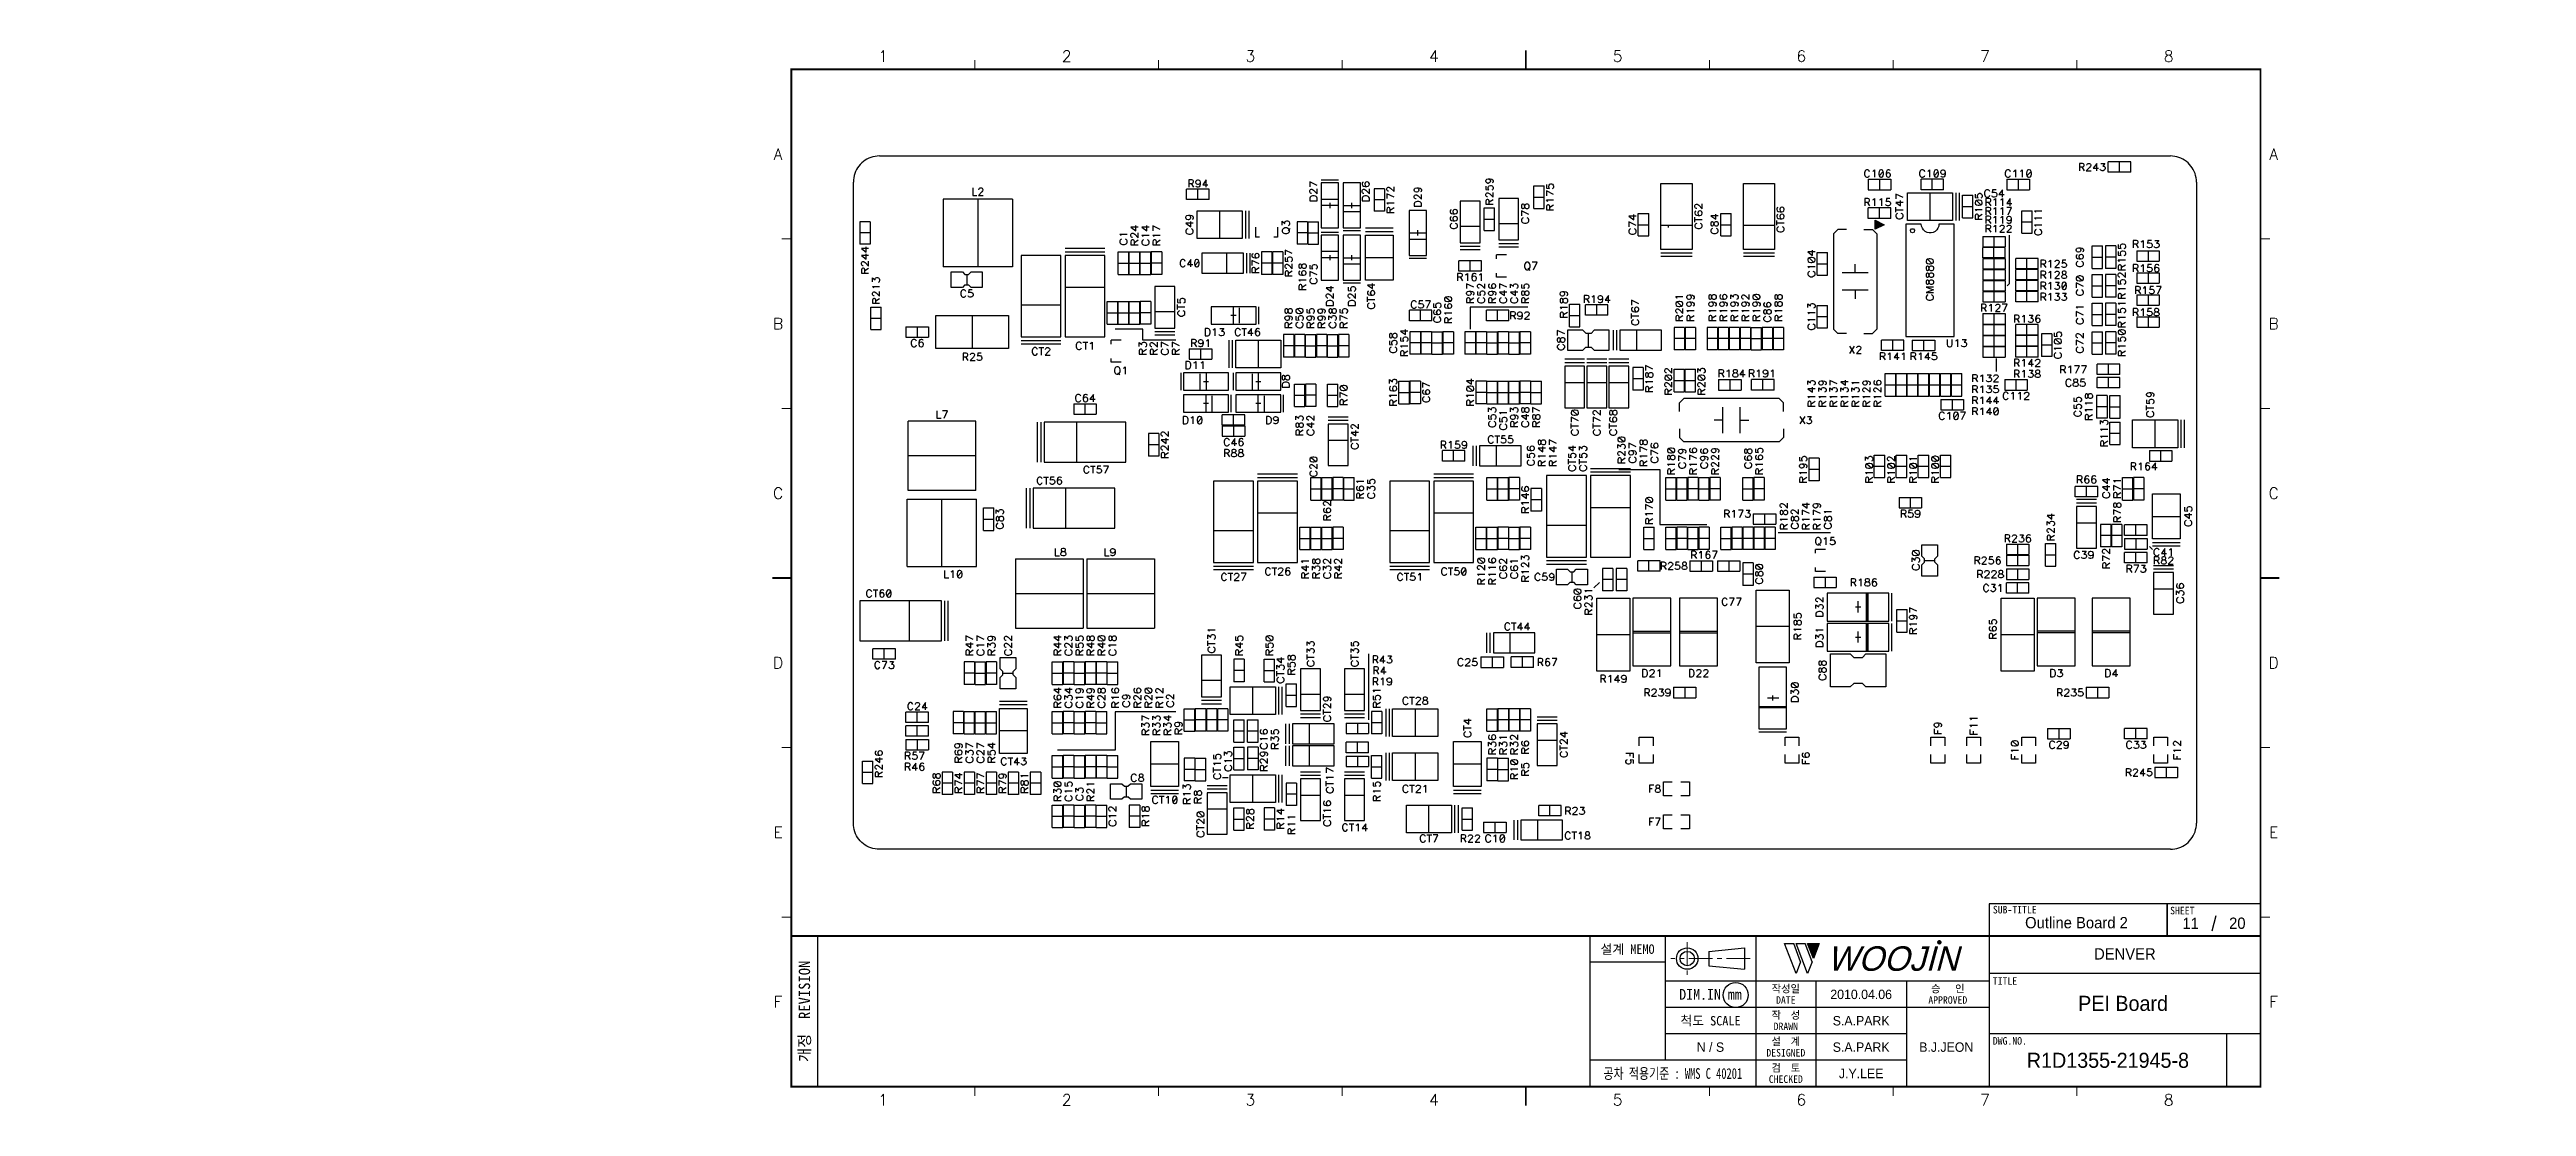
# Model space of a CAD drawing. Extents: x 295 to 953, y 10 to 290.
import ezdxf
from ezdxf.enums import TextEntityAlignment as Align

# ---------------------------------------------------------------- set-up
doc = ezdxf.new("R2010")
doc.units = 0
doc.header["$LTSCALE"] = 5
doc.header["$MEASUREMENT"] = 0
doc.linetypes.add('CENTER', pattern=[2, 1.25, -0.25, 0.25, -0.25])
doc.layers.get('0').update_dxf_attribs({"linetype": 'CONTINUOUS', "lineweight": 25})
for name, color, linetype, lineweight in [('2', 2, 'CENTER', 13), ('4', 4, 'CONTINUOUS', 18), ('6', 6, 'CONTINUOUS', 13)]:
    doc.layers.add(name, color=color, linetype=linetype, lineweight=lineweight)
for name, color, linetype in [('DV-PEI-A6_BSK', 2, 'CONTINUOUS'), ('SHEET', 3, 'CONTINUOUS'), ('문자', 4, 'CONTINUOUS'), ('테두리', 3, 'CONTINUOUS')]:
    doc.layers.add(name, color=color, linetype=linetype)
doc.styles.add('MARK', font='ARLRDBD.TTF')
doc.styles.get("Standard").update_dxf_attribs({"font": 'simplex.shx'})
doc.styles.add('굴림', font='')
doc.styles.add('굴림체', font='')
doc.styles.get('굴림').set_extended_font_data('Gulim')
doc.styles.get('굴림체').set_extended_font_data('GulimChe')

msp = doc.modelspace()

# ---------------------------------------------------------------- texts
at = {"color": 4, "style": '굴림'}
for s, p in [('2010.04.06', (775.98, 39.5)), ('S.A.PARK', (775.98, 32.5)), ('S.A.PARK', (775.98, 25.5)), ('B.J.JEON', (798.57, 25.5)), ('J.Y.LEE', (775.98, 18.5))]:
    msp.add_text(s, height=2.5, dxfattribs=at).set_placement(p, align=Align.MIDDLE_CENTER)
at = {"layer": '4', "style": '굴림'}
for s, p in [('Outline Board 2', (833.13, 58.53)), ('11', (863.44, 58.33)), ('20', (875.83, 58.38)), ('DENVER', (845.98, 50.24))]:
    msp.add_text(s, height=3, dxfattribs=at).set_placement(p, align=Align.MIDDLE_CENTER)
at = {"layer": '6', "char_height": 3.5278, "width": 39.2183, "attachment_point": 4}
for insert in [(295.11, 181.28), (295.11, 173.63)]:
    msp.add_mtext('{\\f굴림|b0|i0|c129;\\C7;', dxfattribs=dict(at, insert=insert))
at = {"layer": '6', "color": 4, "char_height": 3, "attachment_point": 4, "style": '굴림체'}
for insert, width in [((905.28, 137.42), 36.962), ((952.58, 106.26), 52.2944), ((952.58, 102.14), 52.2944), ((573.67, 73.54), 36.962)]:
    msp.add_mtext('{\\f굴림|b0|i0|c129;\\C7;', dxfattribs=dict(at, insert=insert, width=width))
at = {"layer": '문자', "style": '굴림'}
for s, height, p in [('PEI Board', 4, (845.5, 37.11)), ('N / S', 2.5, (735.98, 25.5)), ('R1D1355-21945-8', 4, (841.48, 22))]:
    msp.add_text(s, height=height, dxfattribs=at).set_placement(p, align=Align.MIDDLE_CENTER)

# ---------------------------------------------------------------- blocks, each defined once
blk = doc.blocks.new('B')
at = {"layer": '문자'}
blk.add_hatch(color=256, dxfattribs=at).paths.add_polyline_path([(13.79, 10), (15.31, 6), (16.84, 10)])
at = {"color": 4, "const_width": 0.6}
blk.add_lwpolyline([(48.46, 10.32, 1), (49.06, 10.32, 1)], format="xyb", close=True, dxfattribs=at)
at = {"layer": '문자'}
for p, q in [((10.73, 2), (7.68, 10)), ((7.68, 10), (10.09, 10)), ((11.94, 5.16), (10.09, 10)), ((10.73, 10), (13.15, 10)), ((13.79, 2), (10.73, 10)), ((14.99, 5.16), (13.15, 10)), ((13.79, 10), (16.84, 10)), ((15.31, 6), (13.79, 10)), ((16.84, 10), (15.31, 6)), ((11.94, 5.16), (10.73, 2)), ((14.99, 5.16), (13.79, 2))]:
    blk.add_line(p, q, dxfattribs=at)
at = {"layer": '문자', "style": 'MARK', "oblique": 15}
blk.add_text('WOOJIN', height=6.5, dxfattribs=at).set_placement((36.4, 6), align=Align.MIDDLE_CENTER)
blk = doc.blocks.new('C')
blk.add_line((15, 285), (15, 285))
at = {"layer": '2'}
for p, q in [((252.83, 53.35), (252.83, 44.65)), ((269.53, 49), (248.48, 49))]:
    blk.add_line(p, q, dxfattribs=at)
at = {"layer": 'SHEET'}
for p, q in [((393.14, 60.3), (392.07, 56.28)), ((22, 55), (22, 15)), ((227, 55), (227, 15)), ((247, 55), (247, 22)), ((271, 55), (271, 15)), ((271, 55), (271, 15)), ((333, 55), (333, 15)), ((247, 48), (227, 48)), ((333, 43), (247, 43)), ((287, 43), (287, 15)), ((311, 43), (311, 15)), ((405, 45), (333, 45)), ((333, 36), (247, 36)), ((311, 29), (247, 29)), ((405, 29), (333, 29)), ((396, 29), (396, 15)), ((311, 22), (227, 22))]:
    blk.add_line(p, q, dxfattribs=at)
at = {"layer": 'SHEET', "color": 4}
for p, q in [((258.53, 50.9), (268.03, 51.85)), ((258.53, 50.9), (258.53, 47.1)), ((258.53, 47.1), (268.03, 46.15)), ((268.03, 51.85), (268.03, 46.15))]:
    blk.add_line(p, q, dxfattribs=at)
at = {"layer": 'SHEET'}
for points in [[(333, 55), (380.19, 55), (380.19, 63.49), (333, 63.49)], [(380.19, 55), (405, 55), (405, 63.49), (380.19, 63.49)]]:
    blk.add_lwpolyline(points, close=True, dxfattribs=at)
at = {"layer": 'SHEET', "color": 4}
for radius in [2.85, 1.9]:
    blk.add_circle((252.83, 49), radius, dxfattribs=at)
at = {"layer": 'SHEET'}
blk.add_circle((265.7, 39.32), 3.32, dxfattribs=at)
at = {"layer": '테두리'}
blk.add_line((405, 285), (405, 15), dxfattribs=at)
for points, const_width in [([(210, 290), (210, 285)], 0.5), ([(15, 285), (15, 15), (405, 15), (405, 285), (15, 285)], 0.5), ([(63.75, 287.5), (63.75, 285)], 0.3), ([(112.5, 287.5), (112.5, 285)], 0.3), ([(161.25, 287.5), (161.25, 285)], 0.3), ([(258.75, 287.5), (258.75, 285)], 0.3), ([(307.5, 287.5), (307.5, 285)], 0.3), ([(356.25, 287.5), (356.25, 285)], 0.3), ([(12.5, 240), (15, 240)], 0.3), ([(407.5, 240), (405, 240)], 0.3), ([(12.5, 195), (15, 195)], 0.3), ([(407.5, 195), (405, 195)], 0.3), ([(10, 150), (15, 150)], 0.5), ([(410, 150), (405, 150)], 0.5), ([(12.5, 105), (15, 105)], 0.3), ([(407.5, 105), (405, 105)], 0.3), ([(12.5, 60), (15, 60)], 0.3), ([(407.5, 60), (405, 60)], 0.3), ([(15, 55), (405, 55)], 0.5), ([(63.75, 12.5), (63.75, 15)], 0.3), ([(112.5, 12.5), (112.5, 15)], 0.3), ([(161.25, 12.5), (161.25, 15)], 0.3), ([(210, 10), (210, 15)], 0.5), ([(258.75, 12.5), (258.75, 15)], 0.3), ([(307.5, 12.5), (307.5, 15)], 0.3), ([(356.25, 12.5), (356.25, 15)], 0.3)]:
    blk.add_lwpolyline(points, dxfattribs=dict(at, const_width=const_width))
blk.add_blockref('B', (271, 43))
at = {"layer": '문자'}
for s, p in [('1', (39.38, 288.5)), ('2', (88.12, 288.5)), ('3', (136.88, 288.5)), ('4', (185.62, 288.5)), ('5', (234.38, 288.5)), ('6', (283.12, 288.5)), ('7', (331.88, 288.5)), ('8', (380.62, 288.5)), ('A', (11.5, 262.5)), ('A', (408.5, 262.5)), ('B', (11.5, 217.5)), ('B', (408.5, 217.5)), ('C', (11.5, 172.5)), ('C', (408.5, 172.5)), ('D', (11.5, 127.5)), ('D', (408.5, 127.5)), ('E', (11.5, 82.5)), ('E', (408.5, 82.5)), ('F', (11.5, 37.5)), ('F', (408.5, 37.5)), ('1', (39.38, 11.5)), ('2', (88.12, 11.5)), ('3', (136.88, 11.5)), ('4', (185.62, 11.5)), ('5', (234.38, 11.5)), ('6', (283.12, 11.5)), ('7', (331.88, 11.5)), ('8', (380.62, 11.5))]:
    blk.add_text(s, height=3, dxfattribs=at).set_placement(p, align=Align.MIDDLE)
at = {"layer": '문자', "style": '굴림체'}
for s, height, p in [('SUB-TITLE', 2, (339.77, 61.98)), ('SHEET', 2, (384.24, 61.74)), ('설계 MEMO', 2.5, (237, 51.5)), ('DIM.IN mm', 2.85, (259, 39.5)), ('작성일', 2, (279, 41)), ('승   인', 2, (322, 41)), ('척도 SCALE', 2.5, (259, 32.5)), ('작  성', 2, (279, 34)), ('DATE', 2, (279, 38)), ('APPROVED', 2, (322, 38)), ('설  계', 2, (279, 27)), ('DRAWN', 2, (279, 31)), ('DESIGNED', 2, (279, 24)), ('검  토', 2, (279, 20)), ('CHECKED', 2, (279, 17))]:
    blk.add_text(s, height=height, dxfattribs=at).set_placement(p, align=Align.MIDDLE_CENTER)
blk.add_text('개정  REVISION', height=3, rotation=90, dxfattribs=at).set_placement((18.5, 35), align=Align.MIDDLE_CENTER)
for s, p in [('TITLE', (333.95, 42.05)), ('DWG.NO.', (333.95, 26.15))]:
    blk.add_text(s, height=2, dxfattribs=at).set_placement(p)
at = {"layer": '문자', "style": '굴림체', "width": 0.75}
blk.add_text('공차 적용기준 : WMS C 40201', height=2.85, dxfattribs=at).set_placement((249, 18.5), align=Align.MIDDLE_CENTER)

# ---------------------------------------------------------------- linework, layer by layer
msp.add_line((491.98, 15), (491.98, 15))
msp.add_line((491.98, 15), (491.98, 15))
at = {"layer": 'DV-PEI-A6_BSK', "color": 7}
for p, q in [((508.69, 256.79), (508.57, 256.23)), ((508.85, 257.34), (508.69, 256.79)), ((509.06, 257.87), (508.85, 257.34)), ((509.31, 258.38), (509.06, 257.87)), ((509.6, 258.87), (509.31, 258.38)), ((509.93, 259.34), (509.6, 258.87)), ((510.3, 259.77), (509.93, 259.34)), ((510.7, 260.17), (510.3, 259.77)), ((511.14, 260.54), (510.7, 260.17)), ((511.6, 260.87), (511.14, 260.54)), ((512.09, 261.16), (511.6, 260.87)), ((512.61, 261.42), (512.09, 261.16)), ((513.13, 261.63), (512.61, 261.42)), ((513.68, 261.78), (513.13, 261.63)), ((514.24, 261.9), (513.68, 261.78)), ((514.8, 261.98), (514.24, 261.9)), ((515.38, 262), (514.8, 261.98)), ((515.38, 262), (858.07, 262)), ((776.94, 257.83), (776.85, 257.55)), ((776.85, 257.55), (776.85, 257.09)), ((776.85, 257.09), (776.94, 256.81)), ((777.03, 258.02), (776.94, 257.83)), ((776.94, 256.81), (777.03, 256.62)), ((777.22, 258.2), (777.03, 258.02)), ((777.03, 256.62), (777.22, 256.44)), ((777.4, 258.29), (777.22, 258.2)), ((777.22, 256.44), (777.4, 256.35)), ((777.77, 258.29), (777.4, 258.29)), ((777.96, 258.2), (777.77, 258.29)), ((777.77, 256.35), (777.96, 256.44)), ((778.14, 258.02), (777.96, 258.2)), ((777.96, 256.44), (778.14, 256.62)), ((778.23, 257.83), (778.14, 258.02)), ((778.14, 256.62), (778.23, 256.81)), ((779.07, 257.92), (779.25, 258.02)), ((779.25, 258.02), (779.53, 258.29)), ((779.53, 258.29), (779.53, 256.35)), ((780.73, 257.92), (780.64, 257.46)), ((780.64, 257.46), (780.64, 257.18)), ((780.64, 257.18), (780.73, 256.72)), ((780.91, 258.2), (780.73, 257.92)), ((781.84, 257.92), (780.73, 256.72)), ((780.73, 256.72), (780.91, 256.44)), ((781.19, 258.29), (780.91, 258.2)), ((780.91, 256.44), (781.19, 256.35)), ((781.37, 258.29), (781.19, 258.29)), ((781.66, 258.2), (781.37, 258.29)), ((781.37, 256.35), (781.66, 256.44)), ((781.84, 257.92), (781.66, 258.2)), ((781.66, 256.44), (781.84, 256.72)), ((781.93, 257.46), (781.84, 257.92)), ((781.84, 256.72), (781.93, 257.18)), ((781.93, 257.18), (781.93, 257.46)), ((782.67, 257.92), (782.58, 257.46)), ((782.58, 257.46), (782.58, 257)), ((782.67, 257.27), (782.58, 257)), ((782.58, 257), (782.67, 256.62)), ((782.85, 258.2), (782.67, 257.92)), ((782.85, 257.46), (782.67, 257.27)), ((782.67, 256.62), (782.85, 256.44)), ((783.13, 258.29), (782.85, 258.2)), ((783.13, 257.55), (782.85, 257.46)), ((782.85, 256.44), (783.13, 256.35)), ((783.32, 258.29), (783.13, 258.29)), ((783.23, 257.55), (783.13, 257.55)), ((783.5, 257.46), (783.23, 257.55)), ((783.23, 256.35), (783.5, 256.44)), ((783.59, 258.2), (783.32, 258.29)), ((783.69, 257.27), (783.5, 257.46)), ((783.5, 256.44), (783.69, 256.62)), ((783.69, 258.02), (783.59, 258.2)), ((783.78, 257), (783.69, 257.27)), ((783.69, 256.62), (783.78, 256.91)), ((783.78, 256.91), (783.78, 257)), ((791.55, 257.83), (791.45, 257.55)), ((791.45, 257.55), (791.45, 257.09)), ((791.45, 257.09), (791.55, 256.81)), ((791.64, 258.02), (791.55, 257.83)), ((791.55, 256.81), (791.64, 256.62)), ((791.82, 258.2), (791.64, 258.02)), ((791.64, 256.62), (791.82, 256.44)), ((792.01, 258.29), (791.82, 258.2)), ((791.82, 256.44), (792.01, 256.35)), ((792.38, 258.29), (792.01, 258.29)), ((792.56, 258.2), (792.38, 258.29)), ((792.38, 256.35), (792.56, 256.44)), ((792.75, 258.02), (792.56, 258.2)), ((792.56, 256.44), (792.75, 256.62)), ((792.84, 257.83), (792.75, 258.02)), ((792.75, 256.62), (792.84, 256.81)), ((793.67, 257.92), (793.85, 258.02)), ((793.85, 258.02), (794.13, 258.29)), ((794.13, 258.29), (794.13, 256.35)), ((795.34, 257.92), (795.24, 257.46)), ((795.24, 257.46), (795.24, 257.18)), ((795.24, 257.18), (795.34, 256.72)), ((795.52, 258.2), (795.34, 257.92)), ((796.44, 257.92), (795.34, 256.72)), ((795.34, 256.72), (795.52, 256.44)), ((795.8, 258.29), (795.52, 258.2)), ((795.52, 256.44), (795.8, 256.35)), ((795.98, 258.29), (795.8, 258.29)), ((796.26, 258.2), (795.98, 258.29)), ((795.98, 256.35), (796.26, 256.44)), ((796.44, 257.92), (796.26, 258.2)), ((796.26, 256.44), (796.44, 256.72)), ((796.53, 257.46), (796.44, 257.92)), ((796.44, 256.72), (796.53, 257.18)), ((796.53, 257.18), (796.53, 257.46)), ((797.09, 257.73), (797.18, 258.02)), ((797.09, 257.64), (797.09, 257.73)), ((797.18, 257.37), (797.09, 257.64)), ((797.18, 258.02), (797.37, 258.2)), ((797.37, 257.18), (797.18, 257.37)), ((797.28, 256.44), (797.18, 256.62)), ((797.55, 256.35), (797.28, 256.44)), ((797.37, 258.2), (797.64, 258.29)), ((797.64, 257.09), (797.37, 257.18)), ((797.64, 258.29), (797.74, 258.29)), ((797.74, 257.09), (797.64, 257.09)), ((797.74, 258.29), (798.01, 258.2)), ((798.01, 257.18), (797.74, 257.09)), ((798.01, 256.44), (797.74, 256.35)), ((798.01, 258.2), (798.2, 258.02)), ((798.2, 257.37), (798.01, 257.18)), ((798.2, 256.72), (798.01, 256.44)), ((798.2, 258.02), (798.29, 257.64)), ((798.29, 257.64), (798.2, 257.37)), ((798.29, 257.18), (798.2, 256.72)), ((798.29, 257.64), (798.29, 257.18)), ((814.33, 257.83), (814.24, 257.55)), ((814.24, 257.55), (814.24, 257.09)), ((814.24, 257.09), (814.33, 256.81)), ((814.42, 258.02), (814.33, 257.83)), ((814.33, 256.81), (814.42, 256.62)), ((814.6, 258.2), (814.42, 258.02)), ((814.42, 256.62), (814.6, 256.44)), ((814.79, 258.29), (814.6, 258.2)), ((814.6, 256.44), (814.79, 256.35)), ((815.16, 258.29), (814.79, 258.29)), ((815.35, 258.2), (815.16, 258.29)), ((815.16, 256.35), (815.35, 256.44)), ((815.53, 258.02), (815.35, 258.2)), ((815.35, 256.44), (815.53, 256.62)), ((815.62, 257.83), (815.53, 258.02)), ((815.53, 256.62), (815.62, 256.81)), ((816.46, 257.92), (816.64, 258.02)), ((816.64, 258.02), (816.92, 258.29)), ((816.92, 258.29), (816.92, 256.35)), ((818.3, 257.92), (818.49, 258.02)), ((818.49, 258.02), (818.76, 258.29)), ((818.76, 258.29), (818.76, 256.35)), ((819.97, 257.92), (819.87, 257.46)), ((819.87, 257.46), (819.87, 257.18)), ((819.87, 257.18), (819.97, 256.72)), ((820.15, 258.2), (819.97, 257.92)), ((821.08, 257.92), (819.97, 256.72)), ((819.97, 256.72), (820.15, 256.44)), ((820.43, 258.29), (820.15, 258.2)), ((820.15, 256.44), (820.43, 256.35)), ((820.62, 258.29), (820.43, 258.29)), ((820.89, 258.2), (820.62, 258.29)), ((820.62, 256.35), (820.89, 256.44)), ((821.08, 257.92), (820.89, 258.2)), ((820.89, 256.44), (821.08, 256.72)), ((821.17, 257.46), (821.08, 257.92)), ((821.08, 256.72), (821.17, 257.18)), ((821.17, 257.18), (821.17, 257.46)), ((834.73, 260.04), (833.9, 260.04)), ((833.9, 260.04), (833.9, 258.1)), ((833.9, 259.12), (834.73, 259.12)), ((834.55, 259.12), (835.19, 258.1)), ((835.01, 259.95), (834.73, 260.04)), ((834.73, 259.12), (835.01, 259.21)), ((835.1, 259.86), (835.01, 259.95)), ((835.01, 259.21), (835.1, 259.31)), ((835.19, 259.67), (835.1, 259.86)), ((835.1, 259.31), (835.19, 259.49)), ((835.19, 259.49), (835.19, 259.67)), ((836.68, 259.03), (835.75, 258.1)), ((835.75, 258.1), (837.04, 258.1)), ((835.84, 259.67), (835.93, 259.86)), ((835.84, 259.58), (835.84, 259.67)), ((835.93, 259.86), (836.03, 259.95)), ((836.03, 259.95), (836.21, 260.04)), ((836.21, 260.04), (836.58, 260.04)), ((836.58, 260.04), (836.76, 259.95)), ((836.86, 259.31), (836.68, 259.03)), ((836.76, 259.95), (836.86, 259.86)), ((836.86, 259.86), (836.95, 259.67)), ((836.95, 259.49), (836.86, 259.31)), ((836.95, 259.67), (836.95, 259.49)), ((838.52, 260.04), (837.6, 258.75)), ((837.6, 258.75), (838.98, 258.75)), ((838.52, 258.1), (838.52, 260.04)), ((839.54, 258.29), (839.44, 258.47)), ((839.63, 258.2), (839.54, 258.29)), ((839.63, 260.04), (840.65, 260.04)), ((839.91, 258.1), (839.63, 258.2)), ((840.19, 258.1), (839.91, 258.1)), ((840.65, 260.04), (840.09, 259.31)), ((840.09, 259.31), (840.37, 259.31)), ((840.46, 258.2), (840.19, 258.1)), ((840.37, 259.31), (840.55, 259.21)), ((840.65, 258.38), (840.46, 258.2)), ((840.55, 259.21), (840.65, 259.12)), ((840.65, 259.12), (840.74, 258.84)), ((840.74, 258.66), (840.65, 258.38)), ((840.74, 258.84), (840.74, 258.66)), ((847.52, 260.48), (841.54, 260.48)), ((841.54, 257.72), (841.54, 260.48)), ((847.52, 257.72), (841.54, 257.72)), ((844.53, 257.72), (844.53, 260.48)), ((847.52, 257.72), (847.52, 260.48)), ((858.65, 261.98), (858.07, 262)), ((859.21, 261.9), (858.65, 261.98)), ((859.77, 261.78), (859.21, 261.9)), ((860.32, 261.63), (859.77, 261.78)), ((860.85, 261.42), (860.32, 261.63)), ((861.36, 261.16), (860.85, 261.42)), ((861.85, 260.87), (861.36, 261.16)), ((862.32, 260.54), (861.85, 260.87)), ((862.75, 260.17), (862.32, 260.54)), ((863.15, 259.77), (862.75, 260.17)), ((863.52, 259.34), (863.15, 259.77)), ((863.85, 258.87), (863.52, 259.34)), ((864.14, 258.38), (863.85, 258.87)), ((864.4, 257.87), (864.14, 258.38)), ((864.61, 257.34), (864.4, 257.87)), ((864.76, 256.79), (864.61, 257.34)), ((864.88, 256.23), (864.76, 256.79)), ((508.5, 255.67), (508.48, 255.09)), ((508.48, 84.9), (508.48, 255.09)), ((508.57, 256.23), (508.5, 255.67)), ((532.28, 250.54), (532.28, 232.6)), ((550.67, 250.54), (532.28, 250.54)), ((540.16, 253.51), (540.16, 251.54)), ((540.16, 251.54), (541.29, 251.54)), ((541.47, 250.54), (541.47, 232.6)), ((542.6, 252.48), (541.67, 251.54)), ((541.67, 251.54), (542.97, 251.54)), ((541.76, 253.14), (541.85, 253.32)), ((541.76, 253.04), (541.76, 253.14)), ((541.85, 253.32), (541.95, 253.42)), ((541.95, 253.42), (542.13, 253.51)), ((542.13, 253.51), (542.51, 253.51)), ((542.51, 253.51), (542.69, 253.42)), ((542.79, 252.76), (542.6, 252.48)), ((542.69, 253.42), (542.79, 253.32)), ((542.79, 253.32), (542.88, 253.14)), ((542.88, 252.95), (542.79, 252.76)), ((542.88, 253.14), (542.88, 252.95)), ((550.67, 250.54), (550.67, 232.6)), ((602.88, 253.18), (596.91, 253.18)), ((596.91, 250.41), (596.91, 253.18)), ((602.88, 250.41), (596.91, 250.41)), ((598.32, 255.67), (597.48, 255.67)), ((597.48, 255.67), (597.48, 253.72)), ((597.48, 254.74), (598.32, 254.74)), ((598.13, 254.74), (598.78, 253.72)), ((598.6, 255.58), (598.32, 255.67)), ((598.32, 254.74), (598.6, 254.84)), ((598.69, 255.49), (598.6, 255.58)), ((598.6, 254.84), (598.69, 254.93)), ((598.78, 255.3), (598.69, 255.49)), ((598.69, 254.93), (598.78, 255.12)), ((598.78, 255.12), (598.78, 255.3)), ((599.34, 255.12), (599.43, 255.39)), ((599.34, 255.02), (599.34, 255.12)), ((599.43, 254.74), (599.34, 255.02)), ((599.43, 255.39), (599.62, 255.58)), ((599.62, 254.56), (599.43, 254.74)), ((599.53, 253.81), (599.43, 254)), ((599.81, 253.72), (599.53, 253.81)), ((599.62, 255.58), (599.89, 255.67)), ((599.89, 254.47), (599.62, 254.56)), ((599.99, 253.72), (599.81, 253.72)), ((599.89, 255.67), (599.99, 255.67)), ((599.99, 254.47), (599.89, 254.47)), ((599.89, 250.41), (599.89, 253.18)), ((599.99, 255.67), (600.27, 255.58)), ((600.27, 254.56), (599.99, 254.47)), ((600.27, 253.81), (599.99, 253.72)), ((600.27, 255.58), (600.45, 255.39)), ((600.45, 254.74), (600.27, 254.56)), ((600.45, 254.1), (600.27, 253.81)), ((600.45, 255.39), (600.55, 255.02)), ((600.55, 255.02), (600.45, 254.74)), ((600.55, 254.56), (600.45, 254.1)), ((600.55, 255.02), (600.55, 254.56)), ((602.12, 255.67), (601.2, 254.38)), ((601.2, 254.38), (602.59, 254.38)), ((602.12, 253.72), (602.12, 255.67)), ((602.88, 250.41), (602.88, 253.18)), ((631.56, 254.19), (629.61, 255.12)), ((629.61, 255.12), (629.61, 253.83)), ((629.61, 252.8), (629.7, 252.99)), ((629.61, 252.44), (629.61, 252.8)), ((629.7, 252.25), (629.61, 252.44)), ((629.7, 251.04), (629.61, 250.77)), ((629.61, 250.77), (629.61, 250.11)), ((629.61, 250.11), (631.56, 250.11)), ((629.7, 252.99), (629.8, 253.08)), ((629.8, 252.16), (629.7, 252.25)), ((629.89, 251.23), (629.7, 251.04)), ((629.8, 253.08), (629.98, 253.18)), ((629.98, 252.06), (629.8, 252.16)), ((630.07, 251.32), (629.89, 251.23)), ((629.98, 253.18), (630.17, 253.18)), ((630.07, 252.06), (629.98, 252.06)), ((630.35, 251.41), (630.07, 251.32)), ((630.17, 253.18), (630.35, 253.08)), ((630.35, 253.08), (630.63, 252.9)), ((630.81, 251.41), (630.35, 251.41)), ((630.63, 252.9), (631.56, 251.97)), ((631.1, 251.32), (630.81, 251.41)), ((631.28, 251.23), (631.1, 251.32)), ((631.47, 251.04), (631.28, 251.23)), ((631.56, 250.77), (631.47, 251.04)), ((631.56, 251.97), (631.56, 253.27)), ((631.56, 250.11), (631.56, 250.77)), ((637.25, 255.54), (632.65, 255.54)), ((632.65, 254.85), (632.65, 242.9)), ((637.25, 254.85), (632.65, 254.85)), ((637.02, 250.49), (632.88, 250.49)), ((637.25, 242.9), (637.25, 254.85)), ((638.49, 254.85), (638.49, 242.9)), ((643.09, 254.85), (638.49, 254.85)), ((643.09, 242.9), (643.09, 254.85)), ((643.58, 254.94), (643.49, 254.66)), ((643.49, 254.66), (643.49, 254.48)), ((643.49, 254.48), (643.58, 254.19)), ((643.49, 252.8), (643.58, 252.99)), ((643.49, 252.44), (643.49, 252.8)), ((643.58, 252.25), (643.49, 252.44)), ((643.58, 251.04), (643.49, 250.77)), ((643.49, 250.77), (643.49, 250.11)), ((643.49, 250.11), (645.44, 250.11)), ((643.77, 255.03), (643.58, 254.94)), ((643.58, 254.19), (643.85, 254.01)), ((643.58, 252.99), (643.67, 253.08)), ((643.67, 252.16), (643.58, 252.25)), ((643.77, 251.23), (643.58, 251.04)), ((643.67, 253.08), (643.85, 253.18)), ((643.85, 252.06), (643.67, 252.16)), ((643.95, 251.32), (643.77, 251.23)), ((643.85, 254.01), (644.32, 253.92)), ((643.85, 253.18), (644.04, 253.18)), ((643.95, 252.06), (643.85, 252.06)), ((644.23, 251.41), (643.95, 251.32)), ((644.04, 253.18), (644.23, 253.08)), ((644.32, 254.85), (644.23, 254.57)), ((644.23, 254.57), (644.23, 254.48)), ((644.23, 254.48), (644.32, 254.19)), ((644.23, 253.08), (644.51, 252.9)), ((644.69, 251.41), (644.23, 251.41)), ((644.51, 255.03), (644.32, 254.85)), ((644.32, 254.19), (644.51, 254.01)), ((644.32, 253.92), (644.78, 253.92)), ((644.78, 255.12), (644.51, 255.03)), ((644.51, 254.01), (644.78, 253.92)), ((644.51, 252.9), (645.44, 251.97)), ((644.97, 251.32), (644.69, 251.41)), ((644.88, 255.12), (644.78, 255.12)), ((644.78, 253.92), (645.16, 254.01)), ((645.16, 255.03), (644.88, 255.12)), ((645.16, 251.23), (644.97, 251.32)), ((645.34, 254.85), (645.16, 255.03)), ((645.16, 254.01), (645.34, 254.19)), ((645.34, 251.04), (645.16, 251.23)), ((645.44, 254.57), (645.34, 254.85)), ((645.34, 254.19), (645.44, 254.48)), ((645.44, 250.77), (645.34, 251.04)), ((645.44, 254.48), (645.44, 254.57)), ((645.44, 251.97), (645.44, 253.27)), ((645.44, 250.11), (645.44, 250.77)), ((646.71, 253.32), (646.71, 247.35)), ((649.47, 253.32), (646.71, 253.32)), ((649.47, 250.34), (646.71, 250.34)), ((649.47, 253.32), (649.47, 247.35)), ((650.07, 253.39), (650.16, 253.57)), ((650.07, 253.01), (650.07, 253.39)), ((650.16, 252.83), (650.07, 253.01)), ((652.01, 251.08), (650.07, 252)), ((650.07, 252), (650.07, 250.71)), ((650.16, 253.57), (650.25, 253.66)), ((650.25, 252.74), (650.16, 252.83)), ((650.25, 253.66), (650.44, 253.76)), ((650.44, 252.65), (650.25, 252.74)), ((650.44, 253.76), (650.63, 253.76)), ((650.53, 252.65), (650.44, 252.65)), ((650.63, 253.76), (650.81, 253.66)), ((650.81, 253.66), (651.09, 253.48)), ((651.09, 253.48), (652.01, 252.55)), ((652.01, 252.55), (652.01, 253.85)), ((657.36, 253.01), (657.45, 253.3)), ((657.36, 252.92), (657.36, 253.01)), ((657.45, 252.65), (657.36, 252.92)), ((657.36, 251.34), (657.45, 251.53)), ((657.36, 250.98), (657.36, 251.34)), ((657.45, 250.79), (657.36, 250.98)), ((657.45, 253.3), (657.64, 253.48)), ((657.64, 252.46), (657.45, 252.65)), ((657.45, 251.53), (657.55, 251.62)), ((657.55, 250.7), (657.45, 250.79)), ((657.55, 251.62), (657.73, 251.72)), ((657.73, 250.6), (657.55, 250.7)), ((657.64, 253.48), (658.01, 253.57)), ((657.92, 252.37), (657.64, 252.46)), ((657.82, 249.86), (657.64, 249.77)), ((657.73, 251.72), (657.92, 251.72)), ((657.82, 250.6), (657.73, 250.6)), ((658.1, 249.95), (657.82, 249.86)), ((658.01, 252.37), (657.92, 252.37)), ((657.92, 251.72), (658.1, 251.62)), ((658.01, 253.57), (658.29, 253.48)), ((658.01, 253.57), (658.48, 253.57)), ((658.29, 252.46), (658.01, 252.37)), ((658.1, 251.62), (658.38, 251.44)), ((658.56, 249.95), (658.1, 249.95)), ((658.29, 253.48), (658.48, 253.3)), ((658.48, 252.65), (658.29, 252.46)), ((658.38, 251.44), (659.31, 250.51)), ((658.48, 253.57), (658.94, 253.48)), ((658.48, 253.3), (658.56, 253.01)), ((658.56, 252.92), (658.48, 252.65)), ((658.56, 253.01), (658.56, 252.92)), ((658.84, 249.86), (658.56, 249.95)), ((659.03, 249.77), (658.84, 249.86)), ((658.94, 253.48), (659.22, 253.3)), ((659.22, 252.55), (659.03, 252.46)), ((659.22, 253.3), (659.31, 253.01)), ((659.31, 252.83), (659.22, 252.55)), ((659.31, 253.01), (659.31, 252.83)), ((659.31, 250.51), (659.31, 251.81)), ((674.83, 250.01), (669.55, 250.01)), ((669.55, 250.01), (669.55, 245.88)), ((674.83, 245.88), (674.83, 250.01)), ((676.36, 255.39), (676.45, 255.67)), ((676.36, 255.3), (676.36, 255.39)), ((676.45, 255.02), (676.36, 255.3)), ((676.36, 254.01), (676.36, 253.08)), ((676.36, 253.08), (677.19, 252.99)), ((676.36, 251.88), (676.45, 252.06)), ((676.36, 251.51), (676.36, 251.88)), ((676.45, 251.33), (676.36, 251.51)), ((676.45, 250.31), (676.36, 250.03)), ((676.36, 250.03), (676.36, 249.2)), ((676.45, 255.67), (676.63, 255.85)), ((676.63, 254.84), (676.45, 255.02)), ((676.45, 252.06), (676.54, 252.16)), ((676.54, 251.23), (676.45, 251.33)), ((676.54, 250.4), (676.45, 250.31)), ((676.54, 252.16), (676.73, 252.25)), ((676.73, 251.14), (676.54, 251.23)), ((676.73, 250.49), (676.54, 250.4)), ((676.63, 255.85), (677.01, 255.95)), ((676.91, 254.74), (676.63, 254.84)), ((676.73, 252.25), (676.91, 252.25)), ((676.82, 251.14), (676.73, 251.14)), ((676.91, 250.49), (676.73, 250.49)), ((677.01, 254.74), (676.91, 254.74)), ((676.91, 252.25), (677.1, 252.16)), ((677.1, 250.4), (676.91, 250.49)), ((677.01, 255.95), (677.28, 255.85)), ((677.01, 255.95), (677.47, 255.95)), ((677.28, 254.84), (677.01, 254.74)), ((677.01, 253.63), (677.1, 253.91)), ((677.01, 253.36), (677.01, 253.63)), ((677.1, 253.08), (677.01, 253.36)), ((677.1, 253.91), (677.28, 254.1)), ((677.19, 252.99), (677.1, 253.08)), ((677.1, 252.16), (677.38, 251.97)), ((677.19, 250.31), (677.1, 250.4)), ((677.28, 250.03), (677.19, 250.31)), ((677.28, 255.85), (677.47, 255.67)), ((677.47, 255.02), (677.28, 254.84)), ((677.28, 254.1), (677.56, 254.19)), ((677.28, 249.85), (678.3, 250.49)), ((677.28, 249.2), (677.28, 250.03)), ((677.38, 251.97), (678.3, 251.05)), ((677.47, 255.95), (677.93, 255.85)), ((677.47, 255.67), (677.56, 255.39)), ((677.56, 255.3), (677.47, 255.02)), ((677.56, 255.39), (677.56, 255.3)), ((677.56, 254.19), (677.74, 254.19)), ((677.74, 254.19), (678.02, 254.1)), ((677.93, 255.85), (678.21, 255.67)), ((678.11, 252.99), (677.93, 252.9)), ((678.21, 254.93), (678.02, 254.84)), ((678.02, 254.1), (678.21, 253.91)), ((678.21, 253.08), (678.11, 252.99)), ((678.21, 255.67), (678.3, 255.39)), ((678.3, 255.21), (678.21, 254.93)), ((678.21, 253.91), (678.3, 253.63)), ((678.3, 253.36), (678.21, 253.08)), ((678.3, 255.39), (678.3, 255.21)), ((678.3, 253.63), (678.3, 253.36)), ((678.3, 251.05), (678.3, 252.34)), ((685.06, 250.74), (679.77, 250.74)), ((679.77, 250.74), (679.77, 246.61)), ((685.06, 246.61), (685.06, 250.74)), ((689.07, 248.08), (689.07, 254.05)), ((689.07, 254.05), (691.83, 254.05)), ((689.07, 251.07), (691.83, 251.07)), ((691.83, 248.08), (691.83, 254.05)), ((692.42, 254.39), (692.42, 253.47)), ((692.42, 253.47), (693.25, 253.38)), ((694.36, 251.81), (692.42, 252.73)), ((692.42, 252.73), (692.42, 251.44)), ((692.7, 250.05), (692.42, 250.33)), ((692.42, 250.33), (694.36, 250.33)), ((692.79, 249.87), (692.7, 250.05)), ((693.07, 254.03), (693.16, 254.3)), ((693.07, 253.74), (693.07, 254.03)), ((693.16, 253.47), (693.07, 253.74)), ((693.16, 254.3), (693.35, 254.49)), ((693.25, 253.38), (693.16, 253.47)), ((693.35, 254.49), (693.62, 254.58)), ((693.62, 254.58), (693.81, 254.58)), ((693.81, 254.58), (694.09, 254.49)), ((694.18, 253.38), (694, 253.28)), ((694.09, 254.49), (694.27, 254.3)), ((694.27, 253.47), (694.18, 253.38)), ((694.27, 254.3), (694.36, 254.03)), ((694.36, 253.74), (694.27, 253.47)), ((694.36, 254.03), (694.36, 253.74)), ((722.82, 237.21), (722.82, 254.7)), ((722.82, 254.7), (731.1, 254.7)), ((731.1, 254.7), (731.1, 237.21)), ((744.73, 237.21), (744.73, 254.7)), ((744.73, 254.7), (753.01, 254.7)), ((753.01, 254.7), (753.01, 237.21)), ((777.77, 250.7), (776.94, 250.7)), ((776.94, 250.7), (776.94, 248.76)), ((777.4, 256.35), (777.77, 256.35)), ((778.05, 250.6), (777.77, 250.7)), ((777.77, 249.77), (778.05, 249.87)), ((777.86, 255.81), (783.84, 255.81)), ((777.86, 255.81), (777.86, 253.04)), ((777.86, 253.04), (783.84, 253.04)), ((778.14, 250.51), (778.05, 250.6)), ((778.05, 249.87), (778.14, 249.96)), ((778.23, 250.33), (778.14, 250.51)), ((778.14, 249.96), (778.23, 250.14)), ((778.23, 250.14), (778.23, 250.33)), ((779.07, 250.33), (779.25, 250.42)), ((779.25, 250.42), (779.53, 250.7)), ((779.53, 250.7), (779.53, 248.76)), ((780.85, 255.81), (780.85, 253.04)), ((780.91, 250.33), (781.1, 250.42)), ((781.1, 250.42), (781.37, 250.7)), ((781.19, 256.35), (781.37, 256.35)), ((781.37, 250.7), (781.37, 248.76)), ((782.67, 250.7), (782.58, 249.87)), ((782.58, 249.87), (782.67, 249.96)), ((783.59, 250.7), (782.67, 250.7)), ((782.67, 249.96), (782.95, 250.05)), ((782.95, 250.05), (783.23, 250.05)), ((783.13, 256.35), (783.23, 256.35)), ((783.23, 250.05), (783.5, 249.96)), ((783.5, 249.96), (783.69, 249.77)), ((783.84, 255.81), (783.84, 253.04)), ((787.11, 250.99), (785.16, 251.91)), ((785.16, 251.91), (785.16, 250.62)), ((786.46, 248.77), (786.46, 250.16)), ((788.31, 244.91), (788.31, 252.26)), ((788.31, 252.26), (800.27, 252.26)), ((797.86, 255.81), (791.88, 255.81)), ((791.88, 253.04), (791.88, 255.81)), ((797.86, 253.04), (791.88, 253.04)), ((792.01, 256.35), (792.38, 256.35)), ((794.29, 244.91), (794.29, 252.26)), ((794.87, 253.04), (794.87, 255.81)), ((795.8, 256.35), (795.98, 256.35)), ((797.74, 256.35), (797.55, 256.35)), ((797.86, 253.04), (797.86, 255.81)), ((800.27, 252.26), (800.27, 244.91)), ((801.19, 244.91), (801.19, 252.26)), ((802.11, 244.91), (802.11, 252.26)), ((802.84, 245.6), (802.84, 251.57)), ((802.84, 251.57), (805.6, 251.57)), ((805.6, 245.6), (805.6, 251.57)), ((806.2, 251.91), (806.2, 250.99)), ((806.2, 250.99), (807.03, 250.89)), ((806.29, 249.97), (806.2, 249.69)), ((806.57, 250.15), (806.29, 249.97)), ((807.03, 250.25), (806.57, 250.15)), ((806.57, 250.15), (807.77, 249.05)), ((806.85, 251.54), (806.93, 251.82)), ((806.85, 251.26), (806.85, 251.54)), ((806.93, 250.99), (806.85, 251.26)), ((806.93, 251.82), (807.12, 252)), ((807.03, 250.89), (806.93, 250.99)), ((807.31, 250.25), (807.03, 250.25)), ((807.12, 252), (807.4, 252.1)), ((807.77, 250.15), (807.31, 250.25)), ((807.4, 252.1), (807.58, 252.1)), ((807.58, 252.1), (807.86, 252)), ((807.95, 250.89), (807.77, 250.8)), ((808.04, 249.97), (807.77, 250.15)), ((807.86, 252), (808.04, 251.82)), ((808.04, 250.99), (807.95, 250.89)), ((808.04, 251.82), (808.14, 251.54)), ((808.14, 251.26), (808.04, 250.99)), ((808.14, 249.69), (808.04, 249.97)), ((808.14, 251.54), (808.14, 251.26)), ((808.81, 252.58), (808.73, 252.3)), ((808.73, 252.3), (808.73, 251.84)), ((808.73, 251.84), (808.81, 251.56)), ((808.91, 252.76), (808.81, 252.58)), ((808.81, 251.56), (808.91, 251.37)), ((809.1, 252.95), (808.91, 252.76)), ((808.91, 251.37), (809.1, 251.19)), ((809.9, 250.7), (809.07, 250.7)), ((809.07, 250.7), (809.07, 248.76)), ((809.28, 253.04), (809.1, 252.95)), ((809.1, 251.19), (809.28, 251.09)), ((809.65, 253.04), (809.28, 253.04)), ((809.28, 251.09), (809.65, 251.09)), ((809.84, 252.95), (809.65, 253.04)), ((809.65, 251.09), (809.84, 251.19)), ((810.02, 252.76), (809.84, 252.95)), ((809.84, 251.19), (810.02, 251.37)), ((810.18, 250.6), (809.9, 250.7)), ((809.9, 249.77), (810.18, 249.87)), ((810.12, 252.58), (810.02, 252.76)), ((810.02, 251.37), (810.12, 251.56)), ((810.28, 250.51), (810.18, 250.6)), ((810.18, 249.87), (810.28, 249.96)), ((810.36, 250.33), (810.28, 250.51)), ((810.28, 249.96), (810.36, 250.14)), ((810.36, 250.14), (810.36, 250.33)), ((810.77, 251.28), (810.67, 251.47)), ((810.86, 253.04), (810.77, 252.21)), ((810.77, 252.21), (810.86, 252.3)), ((810.86, 251.19), (810.77, 251.28)), ((811.79, 253.04), (810.86, 253.04)), ((810.86, 252.3), (811.14, 252.4)), ((811.14, 251.09), (810.86, 251.19)), ((811.14, 252.4), (811.41, 252.4)), ((811.41, 251.09), (811.14, 251.09)), ((811.2, 250.33), (811.38, 250.42)), ((811.38, 250.42), (811.66, 250.7)), ((811.41, 252.4), (811.69, 252.3)), ((811.69, 251.19), (811.41, 251.09)), ((811.66, 250.7), (811.66, 248.76)), ((811.69, 252.3), (811.88, 252.11)), ((811.88, 251.37), (811.69, 251.19)), ((811.88, 252.11), (811.98, 251.84)), ((811.98, 251.65), (811.88, 251.37)), ((811.98, 251.84), (811.98, 251.65)), ((813.46, 253.04), (812.53, 251.75)), ((812.53, 251.75), (813.92, 251.75)), ((813.04, 250.33), (813.23, 250.42)), ((813.23, 250.42), (813.51, 250.7)), ((813.46, 251.09), (813.46, 253.04)), ((813.51, 250.7), (813.51, 248.76)), ((815.54, 250.7), (814.62, 249.4)), ((814.67, 255.81), (820.64, 255.81)), ((814.67, 255.81), (814.67, 253.04)), ((814.67, 253.04), (820.64, 253.04)), ((814.79, 256.35), (815.16, 256.35)), ((815.54, 248.76), (815.54, 250.7)), ((817.65, 255.81), (817.65, 253.04)), ((820.43, 256.35), (820.62, 256.35)), ((820.64, 255.81), (820.64, 253.04)), ((864.95, 255.67), (864.88, 256.23)), ((864.97, 255.09), (864.95, 255.67)), ((864.97, 255.09), (864.97, 84.9)), ((510.15, 244.56), (510.15, 238.58)), ((512.92, 244.56), (510.15, 244.56)), ((512.92, 244.56), (512.92, 238.58)), ((583.44, 242.14), (583.44, 243.53)), ((586.36, 242.14), (586.36, 243.53)), ((589.94, 242.51), (587.99, 243.44)), ((587.99, 243.44), (587.99, 242.14)), ((596.75, 245.71), (596.84, 245.99)), ((596.75, 245.62), (596.75, 245.71)), ((596.84, 245.34), (596.75, 245.62)), ((598.7, 244.13), (596.75, 244.13)), ((596.75, 244.13), (598.05, 243.21)), ((596.84, 245.99), (597.03, 246.18)), ((597.03, 245.16), (596.84, 245.34)), ((597.03, 246.18), (597.4, 246.27)), ((597.31, 245.06), (597.03, 245.16)), ((597.4, 245.06), (597.31, 245.06)), ((597.4, 246.27), (597.68, 246.18)), ((597.4, 246.27), (597.87, 246.27)), ((597.68, 245.16), (597.4, 245.06)), ((597.68, 246.18), (597.87, 245.99)), ((597.87, 245.34), (597.68, 245.16)), ((597.87, 246.27), (598.33, 246.18)), ((597.87, 245.99), (597.95, 245.71)), ((597.95, 245.62), (597.87, 245.34)), ((597.95, 245.71), (597.95, 245.62)), ((598.05, 243.21), (598.05, 244.6)), ((598.33, 246.18), (598.61, 245.99)), ((598.61, 245.25), (598.42, 245.16)), ((598.61, 245.99), (598.7, 245.71)), ((598.7, 245.53), (598.61, 245.25)), ((598.7, 245.71), (598.7, 245.53)), ((599.76, 240.09), (599.76, 247.44)), ((599.76, 247.44), (611.72, 247.44)), ((605.74, 240.09), (605.74, 247.44)), ((611.72, 247.44), (611.72, 240.09)), ((612.64, 240.09), (612.64, 247.44)), ((613.56, 240.09), (613.56, 247.44)), ((622.29, 243.64), (622.29, 244.67)), ((622.29, 244.67), (623.04, 244.11)), ((623.04, 244.39), (623.13, 244.58)), ((623.04, 244.11), (623.04, 244.39)), ((623.13, 244.58), (623.23, 244.67)), ((623.23, 244.67), (623.51, 244.77)), ((623.51, 244.77), (623.69, 244.77)), ((623.69, 244.77), (623.97, 244.67)), ((624.07, 243.55), (623.88, 243.46)), ((623.97, 244.67), (624.16, 244.49)), ((624.16, 243.64), (624.07, 243.55)), ((624.16, 244.49), (624.25, 244.2)), ((624.25, 243.92), (624.16, 243.64)), ((624.25, 244.2), (624.25, 243.92)), ((626.26, 244.56), (626.26, 238.58)), ((629.03, 244.56), (626.26, 244.56)), ((629.03, 244.56), (629.03, 238.58)), ((629.18, 238.58), (629.18, 244.56)), ((629.18, 244.56), (631.95, 244.56)), ((631.95, 238.58), (631.95, 244.56)), ((637.25, 248.88), (632.65, 248.88)), ((634.95, 249.57), (634.95, 248.18)), ((638.49, 248.88), (643.09, 248.88)), ((638.72, 247.27), (642.86, 247.27)), ((640.79, 248.18), (640.79, 249.57)), ((649.47, 247.35), (646.71, 247.35)), ((650.34, 249.32), (650.07, 249.6)), ((650.07, 249.6), (652.01, 249.6)), ((650.16, 248.12), (650.07, 247.84)), ((650.07, 247.84), (650.07, 247.01)), ((650.07, 247.01), (652.01, 247.01)), ((650.25, 248.21), (650.16, 248.12)), ((650.44, 248.3), (650.25, 248.21)), ((650.44, 249.14), (650.34, 249.32)), ((650.63, 248.3), (650.44, 248.3)), ((650.81, 248.21), (650.63, 248.3)), ((650.9, 248.12), (650.81, 248.21)), ((650.99, 247.84), (650.9, 248.12)), ((650.99, 247.66), (652.01, 248.3)), ((650.99, 247.01), (650.99, 247.84)), ((656.02, 247.55), (656.02, 235.59)), ((660.61, 247.55), (656.02, 247.55)), ((657.45, 249.58), (657.36, 249.3)), ((657.36, 249.3), (657.36, 248.65)), ((657.36, 248.65), (659.31, 248.65)), ((657.64, 249.77), (657.45, 249.58)), ((659.22, 249.58), (659.03, 249.77)), ((659.31, 249.3), (659.22, 249.58)), ((659.31, 248.65), (659.31, 249.3)), ((660.61, 235.59), (660.61, 247.55)), ((666.95, 247.64), (666.85, 247.36)), ((666.85, 247.36), (666.85, 247.17)), ((666.85, 247.17), (666.95, 246.89)), ((666.95, 245.78), (666.85, 245.5)), ((666.85, 245.5), (666.85, 245.31)), ((666.85, 245.31), (666.95, 245.04)), ((666.95, 243.83), (666.85, 243.64)), ((666.85, 243.64), (666.85, 243.28)), ((666.85, 243.28), (666.95, 243.09)), ((667.13, 247.73), (666.95, 247.64)), ((666.95, 246.89), (667.22, 246.71)), ((667.13, 245.88), (666.95, 245.78)), ((666.95, 245.04), (667.22, 244.85)), ((667.13, 244.02), (666.95, 243.83)), ((667.32, 244.11), (667.13, 244.02)), ((667.22, 246.71), (667.69, 246.62)), ((667.22, 244.85), (667.69, 244.76)), ((667.69, 247.55), (667.6, 247.27)), ((667.6, 247.27), (667.6, 247.17)), ((667.6, 247.17), (667.69, 246.89)), ((667.69, 245.69), (667.6, 245.41)), ((667.6, 245.41), (667.6, 245.31)), ((667.6, 245.31), (667.69, 245.04)), ((667.88, 247.73), (667.69, 247.55)), ((667.69, 246.89), (667.88, 246.71)), ((667.69, 246.62), (668.15, 246.62)), ((667.88, 245.88), (667.69, 245.69)), ((667.69, 245.04), (667.88, 244.85)), ((667.69, 244.76), (668.15, 244.76)), ((668.15, 247.82), (667.88, 247.73)), ((667.88, 246.71), (668.15, 246.62)), ((668.15, 245.97), (667.88, 245.88)), ((667.88, 244.85), (668.15, 244.76)), ((668.24, 247.82), (668.15, 247.82)), ((668.15, 246.62), (668.52, 246.71)), ((668.24, 245.97), (668.15, 245.97)), ((668.15, 244.76), (668.52, 244.85)), ((668.52, 247.73), (668.24, 247.82)), ((668.52, 245.88), (668.24, 245.97)), ((668.52, 244.02), (668.34, 244.11)), ((668.71, 247.55), (668.52, 247.73)), ((668.52, 246.71), (668.71, 246.89)), ((668.71, 245.69), (668.52, 245.88)), ((668.52, 244.85), (668.71, 245.04)), ((668.71, 243.83), (668.52, 244.02)), ((668.81, 247.27), (668.71, 247.55)), ((668.71, 246.89), (668.81, 247.17)), ((668.81, 245.41), (668.71, 245.69)), ((668.71, 245.04), (668.81, 245.31)), ((668.81, 243.64), (668.71, 243.83)), ((668.71, 243.09), (668.81, 243.28)), ((668.81, 247.17), (668.81, 247.27)), ((668.81, 245.31), (668.81, 245.41)), ((668.81, 243.28), (668.81, 243.64)), ((669.55, 245.88), (669.55, 245.19)), ((669.55, 245.19), (669.55, 243.92)), ((669.55, 243.92), (669.55, 242.88)), ((669.55, 243.35), (674.83, 243.35)), ((674.83, 245.19), (674.83, 245.88)), ((674.83, 243.92), (674.83, 245.19)), ((674.83, 242.88), (674.83, 243.92)), ((675.92, 242.24), (675.92, 248.21)), ((675.92, 248.21), (678.68, 248.21)), ((675.92, 245.23), (678.68, 245.23)), ((676.36, 249.2), (678.3, 249.2)), ((678.68, 242.24), (678.68, 248.21)), ((679.77, 246.61), (679.77, 245.92)), ((679.77, 245.92), (679.77, 244.65)), ((679.77, 244.65), (679.77, 243.61)), ((679.77, 244.08), (685.06, 244.08)), ((679.77, 243.61), (679.77, 239.71)), ((685.06, 245.92), (685.06, 246.61)), ((685.06, 244.65), (685.06, 245.92)), ((685.06, 243.61), (685.06, 244.65)), ((685.06, 239.71), (685.06, 243.61)), ((685.93, 249.1), (685.84, 248.82)), ((685.84, 248.82), (685.84, 248.45)), ((685.84, 248.45), (685.93, 248.17)), ((687.79, 246.5), (685.84, 247.43)), ((685.84, 247.43), (685.84, 246.13)), ((685.93, 245.29), (685.84, 245.1)), ((685.84, 245.1), (685.84, 244.74)), ((685.84, 244.74), (685.93, 244.55)), ((686.12, 249.19), (685.93, 249.1)), ((685.93, 248.17), (686.12, 248.08)), ((686.12, 245.48), (685.93, 245.29)), ((685.93, 244.55), (686.12, 244.36)), ((686.3, 249.19), (686.12, 249.19)), ((686.12, 248.08), (686.3, 248.08)), ((686.3, 245.57), (686.12, 245.48)), ((686.12, 244.36), (686.3, 244.27)), ((686.49, 249.1), (686.3, 249.19)), ((686.3, 248.08), (686.49, 248.17)), ((686.3, 244.27), (686.58, 244.18)), ((686.58, 248.91), (686.49, 249.1)), ((686.49, 248.17), (686.58, 248.35)), ((686.68, 248.54), (686.58, 248.91)), ((686.58, 248.35), (686.68, 248.73)), ((686.58, 244.18), (687.04, 244.18)), ((686.68, 248.73), (686.77, 249.01)), ((686.77, 248.27), (686.68, 248.54)), ((686.77, 249.01), (686.96, 249.19)), ((686.96, 248.08), (686.77, 248.27)), ((686.96, 249.19), (687.14, 249.28)), ((687.14, 247.98), (686.96, 248.08)), ((687.04, 244.18), (687.32, 244.27)), ((687.14, 249.28), (687.42, 249.28)), ((687.42, 247.98), (687.14, 247.98)), ((687.51, 245.48), (687.32, 245.57)), ((687.32, 244.27), (687.51, 244.36)), ((687.42, 249.28), (687.6, 249.19)), ((687.6, 248.08), (687.42, 247.98)), ((687.7, 245.29), (687.51, 245.48)), ((687.51, 244.36), (687.7, 244.55)), ((687.6, 249.19), (687.7, 249.1)), ((687.7, 248.17), (687.6, 248.08)), ((687.7, 249.1), (687.79, 248.82)), ((687.79, 248.45), (687.7, 248.17)), ((687.79, 245.1), (687.7, 245.29)), ((687.7, 244.55), (687.79, 244.74)), ((687.79, 248.82), (687.79, 248.45)), ((687.79, 244.74), (687.79, 245.1)), ((689.07, 248.08), (691.83, 248.08)), ((692.52, 248.85), (692.42, 248.57)), ((692.42, 248.57), (692.42, 247.74)), ((692.42, 247.74), (694.36, 247.74)), ((692.61, 248.94), (692.52, 248.85)), ((692.79, 249.03), (692.61, 248.94)), ((692.98, 249.03), (692.79, 249.03)), ((693.16, 248.94), (692.98, 249.03)), ((693.25, 248.85), (693.16, 248.94)), ((693.35, 248.57), (693.25, 248.85)), ((693.35, 248.39), (694.36, 249.03)), ((693.35, 247.74), (693.35, 248.57)), ((716.27, 245.99), (714.32, 245.99)), ((714.32, 245.99), (715.62, 245.06)), ((716.27, 243.58), (714.32, 244.51)), ((714.32, 244.51), (714.32, 243.21)), ((715.62, 245.06), (715.62, 246.45)), ((716.81, 240.78), (716.81, 246.75)), ((716.81, 246.75), (719.58, 246.75)), ((716.81, 243.77), (719.58, 243.77)), ((719.58, 240.78), (719.58, 246.75)), ((722.82, 243.66), (731.1, 243.66)), ((724.77, 243.77), (724.77, 243.04)), ((731.85, 248.82), (731.95, 249.01)), ((731.85, 248.45), (731.85, 248.82)), ((731.95, 248.27), (731.85, 248.45)), ((731.95, 247.25), (731.85, 246.97)), ((731.85, 246.97), (731.85, 246.79)), ((731.85, 246.79), (731.95, 246.51)), ((731.85, 244.47), (731.85, 245.77)), ((731.85, 245.12), (733.8, 245.12)), ((731.95, 243.83), (731.85, 243.64)), ((731.85, 243.64), (731.85, 243.27)), ((731.85, 243.27), (731.95, 243.09)), ((731.95, 249.01), (732.04, 249.1)), ((732.04, 248.17), (731.95, 248.27)), ((732.13, 247.34), (731.95, 247.25)), ((731.95, 246.51), (732.23, 246.33)), ((732.13, 244.01), (731.95, 243.83)), ((732.04, 249.1), (732.23, 249.19)), ((732.23, 248.08), (732.04, 248.17)), ((732.32, 244.11), (732.13, 244.01)), ((732.23, 249.19), (732.41, 249.19)), ((732.32, 248.08), (732.23, 248.08)), ((732.23, 246.33), (732.69, 246.23)), ((732.41, 249.19), (732.59, 249.1)), ((732.59, 249.1), (732.87, 248.91)), ((732.69, 247.16), (732.59, 246.88)), ((732.59, 246.88), (732.59, 246.79)), ((732.59, 246.79), (732.69, 246.51)), ((732.87, 247.34), (732.69, 247.16)), ((732.69, 246.51), (732.87, 246.33)), ((732.69, 246.23), (733.15, 246.23)), ((732.87, 248.91), (733.8, 247.99)), ((733.15, 247.44), (732.87, 247.34)), ((732.87, 246.33), (733.15, 246.23)), ((733.24, 247.44), (733.15, 247.44)), ((733.15, 246.23), (733.52, 246.33)), ((733.52, 247.34), (733.24, 247.44)), ((733.52, 244.01), (733.34, 244.11)), ((733.7, 247.16), (733.52, 247.34)), ((733.52, 246.33), (733.7, 246.51)), ((733.7, 243.83), (733.52, 244.01)), ((733.8, 246.88), (733.7, 247.16)), ((733.7, 246.51), (733.8, 246.79)), ((733.8, 243.64), (733.7, 243.83)), ((733.7, 243.09), (733.8, 243.27)), ((733.8, 247.99), (733.8, 249.28)), ((733.8, 246.79), (733.8, 246.88)), ((733.8, 243.27), (733.8, 243.64)), ((738.03, 246.14), (736.08, 246.14)), ((736.08, 246.14), (737.38, 245.21)), ((736.18, 244.47), (736.08, 244.19)), ((736.08, 244.19), (736.08, 243.82)), ((736.08, 243.82), (736.18, 243.54)), ((736.36, 244.56), (736.18, 244.47)), ((736.18, 243.54), (736.36, 243.45)), ((736.54, 244.56), (736.36, 244.56)), ((736.36, 243.45), (736.54, 243.45)), ((736.73, 244.47), (736.54, 244.56)), ((736.54, 243.45), (736.73, 243.54)), ((736.82, 244.28), (736.73, 244.47)), ((736.73, 243.54), (736.82, 243.73)), ((736.92, 243.91), (736.82, 244.28)), ((736.82, 243.73), (736.92, 244.09)), ((736.92, 244.09), (737.01, 244.37)), ((737.01, 243.63), (736.92, 243.91)), ((737.01, 244.37), (737.2, 244.56)), ((737.2, 243.45), (737.01, 243.63)), ((737.2, 244.56), (737.38, 244.65)), ((737.38, 243.35), (737.2, 243.45)), ((737.38, 245.21), (737.38, 246.6)), ((737.38, 244.65), (737.66, 244.65)), ((737.66, 243.35), (737.38, 243.35)), ((737.66, 244.65), (737.85, 244.56)), ((737.85, 243.45), (737.66, 243.35)), ((737.85, 244.56), (737.94, 244.47)), ((737.94, 243.54), (737.85, 243.45)), ((737.94, 244.47), (738.03, 244.19)), ((738.03, 243.82), (737.94, 243.54)), ((738.03, 244.19), (738.03, 243.82)), ((738.72, 240.78), (738.72, 246.75)), ((738.72, 246.75), (741.49, 246.75)), ((738.72, 243.77), (741.49, 243.77)), ((741.49, 240.78), (741.49, 246.75)), ((744.73, 243.66), (753.01, 243.66)), ((753.71, 248.22), (753.61, 247.94)), ((753.61, 247.94), (753.61, 247.76)), ((753.61, 247.76), (753.71, 247.48)), ((753.71, 246.37), (753.61, 246.1)), ((753.61, 246.1), (753.61, 245.91)), ((753.61, 245.91), (753.71, 245.63)), ((753.61, 243.6), (753.61, 244.89)), ((753.61, 244.25), (755.56, 244.25)), ((753.89, 248.32), (753.71, 248.22)), ((753.71, 247.48), (753.99, 247.3)), ((753.89, 246.47), (753.71, 246.37)), ((753.71, 245.63), (753.99, 245.45)), ((753.99, 247.3), (754.45, 247.21)), ((753.99, 245.45), (754.45, 245.36)), ((754.45, 248.13), (754.36, 247.85)), ((754.36, 247.85), (754.36, 247.76)), ((754.36, 247.76), (754.45, 247.48)), ((754.45, 246.28), (754.36, 246)), ((754.36, 246), (754.36, 245.91)), ((754.36, 245.91), (754.45, 245.63)), ((754.64, 248.32), (754.45, 248.13)), ((754.45, 247.48), (754.64, 247.3)), ((754.45, 247.21), (754.91, 247.21)), ((754.64, 246.47), (754.45, 246.28)), ((754.45, 245.63), (754.64, 245.45)), ((754.45, 245.36), (754.91, 245.36)), ((754.91, 248.41), (754.64, 248.32)), ((754.64, 247.3), (754.91, 247.21)), ((754.91, 246.56), (754.64, 246.47)), ((754.64, 245.45), (754.91, 245.36)), ((755, 248.41), (754.91, 248.41)), ((754.91, 247.21), (755.28, 247.3)), ((755, 246.56), (754.91, 246.56)), ((754.91, 245.36), (755.28, 245.45)), ((755.28, 248.32), (755, 248.41)), ((755.28, 246.47), (755, 246.56)), ((755.47, 248.13), (755.28, 248.32)), ((755.28, 247.3), (755.47, 247.48)), ((755.47, 246.28), (755.28, 246.47)), ((755.28, 245.45), (755.47, 245.63)), ((755.56, 247.85), (755.47, 248.13)), ((755.47, 247.48), (755.56, 247.76)), ((755.56, 246), (755.47, 246.28)), ((755.47, 245.63), (755.56, 245.91)), ((755.56, 247.76), (755.56, 247.85)), ((755.56, 245.91), (755.56, 246)), ((776.94, 249.77), (777.77, 249.77)), ((777.59, 249.77), (778.23, 248.76)), ((783.84, 248.21), (777.86, 248.21)), ((777.86, 245.45), (777.86, 248.21)), ((783.84, 245.45), (777.86, 245.45)), ((779.68, 244.99), (782.13, 243.76)), ((779.68, 242.54), (779.68, 244.99)), ((782.13, 243.76), (779.68, 242.54)), ((779.85, 244.74), (779.83, 244.74)), ((780.14, 244.6), (779.83, 244.6)), ((780.42, 244.46), (779.83, 244.46)), ((780.7, 244.32), (779.83, 244.32)), ((780.98, 244.18), (779.83, 244.18)), ((781.26, 244.04), (779.83, 244.04)), ((781.54, 243.9), (779.83, 243.9)), ((781.8, 243.76), (779.83, 243.76)), ((781.52, 243.61), (779.83, 243.61)), ((781.23, 243.47), (779.83, 243.47)), ((780.95, 243.33), (779.83, 243.33)), ((780.85, 245.45), (780.85, 248.21)), ((782.58, 248.94), (782.48, 249.12)), ((782.67, 248.85), (782.58, 248.94)), ((782.95, 248.76), (782.67, 248.85)), ((783.23, 248.76), (782.95, 248.76)), ((783.5, 248.85), (783.23, 248.76)), ((783.69, 249.03), (783.5, 248.85)), ((783.69, 249.77), (783.78, 249.5)), ((783.78, 249.31), (783.69, 249.03)), ((783.78, 249.5), (783.78, 249.31)), ((783.84, 245.45), (783.84, 248.21)), ((787.11, 249.69), (785.16, 249.69)), ((785.16, 249.69), (786.46, 248.77)), ((785.16, 247.1), (785.16, 248.4)), ((785.16, 247.75), (787.11, 247.75)), ((785.25, 246.45), (785.16, 246.27)), ((785.16, 246.27), (785.16, 245.9)), ((785.16, 245.9), (785.25, 245.72)), ((785.44, 246.64), (785.25, 246.45)), ((785.25, 245.72), (785.44, 245.53)), ((785.63, 246.73), (785.44, 246.64)), ((785.44, 245.53), (785.63, 245.44)), ((785.63, 245.44), (785.9, 245.34)), ((785.9, 245.34), (786.36, 245.34)), ((786.36, 245.34), (786.64, 245.44)), ((786.83, 246.64), (786.64, 246.73)), ((786.64, 245.44), (786.83, 245.53)), ((787.01, 246.45), (786.83, 246.64)), ((786.83, 245.53), (787.01, 245.72)), ((787.11, 246.27), (787.01, 246.45)), ((787.01, 245.72), (787.11, 245.9)), ((787.11, 245.9), (787.11, 246.27)), ((787.86, 243.91), (787.86, 214.12)), ((791.95, 243.91), (787.86, 243.91)), ((800.27, 244.91), (788.31, 244.91)), ((792.02, 243.35), (791.95, 243.91)), ((792.22, 242.83), (792.02, 243.35)), ((796.56, 243.35), (796.36, 242.83)), ((796.62, 243.91), (796.56, 243.35)), ((800.71, 243.91), (796.62, 243.91)), ((800.71, 214.12), (800.71, 243.91)), ((802.84, 248.59), (805.6, 248.59)), ((802.84, 245.6), (805.6, 245.6)), ((806.2, 249.69), (806.2, 249.51)), ((806.2, 249.51), (806.29, 249.23)), ((806.47, 247.56), (806.2, 247.84)), ((806.2, 247.84), (808.14, 247.84)), ((806.29, 246.37), (806.2, 246.09)), ((806.2, 246.09), (806.2, 245.26)), ((806.2, 245.26), (808.14, 245.26)), ((806.29, 249.23), (806.57, 249.05)), ((806.38, 246.46), (806.29, 246.37)), ((806.57, 246.55), (806.38, 246.46)), ((806.57, 247.38), (806.47, 247.56)), ((806.57, 249.05), (807.03, 248.95)), ((806.75, 246.55), (806.57, 246.55)), ((806.93, 246.46), (806.75, 246.55)), ((807.03, 246.37), (806.93, 246.46)), ((807.03, 248.95), (807.31, 248.95)), ((807.12, 246.09), (807.03, 246.37)), ((807.12, 245.9), (808.14, 246.55)), ((807.12, 245.26), (807.12, 246.09)), ((807.31, 248.95), (807.77, 249.05)), ((807.77, 249.05), (808.04, 249.23)), ((808.04, 249.23), (808.14, 249.51)), ((808.14, 249.51), (808.14, 249.69)), ((809.07, 249.77), (809.9, 249.77)), ((809.9, 248.36), (809.07, 248.36)), ((809.07, 248.36), (809.07, 246.42)), ((809.07, 247.44), (809.9, 247.44)), ((809.9, 246.02), (809.07, 246.02)), ((809.07, 246.02), (809.07, 244.08)), ((809.07, 245.1), (809.9, 245.1)), ((809.9, 243.68), (809.07, 243.68)), ((809.07, 243.68), (809.07, 241.75)), ((809.72, 249.77), (810.36, 248.76)), ((809.72, 247.44), (810.36, 246.42)), ((809.72, 245.1), (810.36, 244.08)), ((810.18, 248.27), (809.9, 248.36)), ((809.9, 247.44), (810.18, 247.53)), ((810.18, 245.93), (809.9, 246.02)), ((809.9, 245.1), (810.18, 245.19)), ((810.18, 243.59), (809.9, 243.68)), ((810.28, 248.18), (810.18, 248.27)), ((810.18, 247.53), (810.28, 247.62)), ((810.28, 245.84), (810.18, 245.93)), ((810.18, 245.19), (810.28, 245.29)), ((810.28, 243.5), (810.18, 243.59)), ((810.36, 247.99), (810.28, 248.18)), ((810.28, 247.62), (810.36, 247.8)), ((810.36, 245.65), (810.28, 245.84)), ((810.28, 245.29), (810.36, 245.47)), ((810.36, 243.32), (810.28, 243.5)), ((810.36, 247.8), (810.36, 247.99)), ((810.36, 245.47), (810.36, 245.65)), ((810.36, 243.13), (810.36, 243.32)), ((811.2, 247.99), (811.38, 248.08)), ((811.2, 245.65), (811.38, 245.75)), ((811.2, 243.32), (811.38, 243.41)), ((811.38, 248.08), (811.66, 248.36)), ((811.38, 245.75), (811.66, 246.02)), ((811.38, 243.41), (811.66, 243.68)), ((811.66, 248.36), (811.66, 246.42)), ((811.66, 246.02), (811.66, 244.08)), ((811.66, 243.68), (811.66, 241.75)), ((812.86, 243.32), (812.95, 243.5)), ((812.86, 243.22), (812.86, 243.32)), ((812.95, 243.5), (813.04, 243.59)), ((813.04, 247.99), (813.23, 248.08)), ((813.04, 245.65), (813.23, 245.75)), ((813.04, 243.59), (813.23, 243.68)), ((813.23, 248.08), (813.51, 248.36)), ((813.23, 245.75), (813.51, 246.02)), ((813.23, 243.68), (813.6, 243.68)), ((813.51, 248.36), (813.51, 246.42)), ((813.51, 246.02), (813.51, 244.08)), ((813.6, 243.68), (813.79, 243.59)), ((813.79, 243.59), (813.88, 243.5)), ((813.88, 243.5), (813.97, 243.32)), ((813.97, 243.32), (813.97, 243.13)), ((814.62, 249.4), (816, 249.4)), ((815.91, 248.36), (814.62, 248.36)), ((814.62, 245.47), (814.71, 245.75)), ((814.62, 245.37), (814.62, 245.47)), ((814.71, 245.1), (814.62, 245.37)), ((814.71, 245.75), (814.9, 245.93)), ((814.9, 244.91), (814.71, 245.1)), ((814.8, 244.18), (814.71, 244.36)), ((814.71, 243.32), (814.8, 243.5)), ((814.71, 243.22), (814.71, 243.32)), ((815.08, 244.08), (814.8, 244.18)), ((814.8, 243.5), (814.9, 243.59)), ((814.9, 245.93), (815.17, 246.02)), ((815.17, 244.82), (814.9, 244.91)), ((814.9, 243.59), (815.08, 243.68)), ((814.98, 246.42), (815.91, 248.36)), ((815.26, 244.08), (815.08, 244.08)), ((815.08, 243.68), (815.45, 243.68)), ((815.17, 246.02), (815.26, 246.02)), ((815.26, 244.82), (815.17, 244.82)), ((815.26, 246.02), (815.54, 245.93)), ((815.54, 244.91), (815.26, 244.82)), ((815.54, 244.18), (815.26, 244.08)), ((815.45, 243.68), (815.63, 243.59)), ((815.54, 245.93), (815.73, 245.75)), ((815.73, 245.1), (815.54, 244.91)), ((815.73, 244.45), (815.54, 244.18)), ((815.63, 243.59), (815.73, 243.5)), ((815.73, 245.75), (815.82, 245.37)), ((815.82, 245.37), (815.73, 245.1)), ((815.82, 244.91), (815.73, 244.45)), ((815.73, 243.5), (815.82, 243.32)), ((815.82, 245.37), (815.82, 244.91)), ((815.82, 243.32), (815.82, 243.13)), ((818.61, 241.51), (818.61, 247.48)), ((818.61, 247.48), (821.38, 247.48)), ((818.61, 244.5), (821.38, 244.5)), ((821.38, 241.51), (821.38, 247.48)), ((822.25, 247.17), (821.97, 247.45)), ((821.97, 247.45), (823.91, 247.45)), ((822.25, 245.33), (821.97, 245.6)), ((821.97, 245.6), (823.91, 245.6)), ((822.25, 243.47), (821.97, 243.76)), ((821.97, 243.76), (823.91, 243.76)), ((822.34, 246.99), (822.25, 247.17)), ((822.34, 245.14), (822.25, 245.33)), ((822.34, 243.29), (822.25, 243.47)), ((512.92, 241.58), (510.15, 241.58)), ((512.92, 238.58), (510.15, 238.58)), ((512.53, 237.41), (510.59, 237.41)), ((510.59, 237.41), (511.88, 236.49)), ((511.88, 236.49), (511.88, 237.87)), ((575.25, 237.43), (564.67, 237.43)), ((579.48, 240.96), (579.2, 241.24)), ((579.2, 241.24), (581.17, 241.24)), ((579.29, 239.64), (579.2, 239.46)), ((579.2, 239.46), (579.2, 239.08)), ((579.2, 239.08), (579.29, 238.89)), ((579.48, 239.83), (579.29, 239.64)), ((579.29, 238.89), (579.48, 238.71)), ((579.57, 240.77), (579.48, 240.96)), ((579.67, 239.92), (579.48, 239.83)), ((579.48, 238.71), (579.67, 238.61)), ((579.67, 238.61), (579.95, 238.52)), ((579.95, 238.52), (580.42, 238.52)), ((580.42, 238.52), (580.7, 238.61)), ((580.89, 239.83), (580.7, 239.92)), ((580.7, 238.61), (580.89, 238.71)), ((581.08, 239.64), (580.89, 239.83)), ((580.89, 238.71), (581.08, 238.89)), ((581.17, 239.46), (581.08, 239.64)), ((581.08, 238.89), (581.17, 239.08)), ((581.17, 239.08), (581.17, 239.46)), ((584.1, 243.07), (582.15, 243.07)), ((582.15, 243.07), (583.44, 242.14)), ((582.15, 241.12), (582.24, 241.31)), ((582.15, 240.75), (582.15, 241.12)), ((582.24, 240.57), (582.15, 240.75)), ((582.24, 239.54), (582.15, 239.26)), ((582.15, 239.26), (582.15, 238.43)), ((582.15, 238.43), (584.1, 238.43)), ((582.24, 241.31), (582.33, 241.4)), ((582.33, 240.47), (582.24, 240.57)), ((582.33, 239.64), (582.24, 239.54)), ((582.33, 241.4), (582.51, 241.49)), ((582.51, 240.38), (582.33, 240.47)), ((582.51, 239.73), (582.33, 239.64)), ((582.51, 241.49), (582.7, 241.49)), ((582.61, 240.38), (582.51, 240.38)), ((582.7, 239.73), (582.51, 239.73)), ((582.7, 241.49), (582.89, 241.4)), ((582.89, 239.64), (582.7, 239.73)), ((582.89, 241.4), (583.17, 241.21)), ((582.98, 239.54), (582.89, 239.64)), ((583.07, 239.26), (582.98, 239.54)), ((583.07, 239.08), (584.1, 239.73)), ((583.07, 238.43), (583.07, 239.26)), ((583.17, 241.21), (584.1, 240.28)), ((584.1, 240.28), (584.1, 241.59)), ((587.02, 243.07), (585.07, 243.07)), ((585.07, 243.07), (586.36, 242.14)), ((585.35, 240.75), (585.07, 241.03)), ((585.07, 241.03), (587.02, 241.03)), ((585.16, 239.45), (585.07, 239.26)), ((585.07, 239.26), (585.07, 238.89)), ((585.07, 238.89), (585.16, 238.71)), ((585.35, 239.64), (585.16, 239.45)), ((585.16, 238.71), (585.35, 238.52)), ((585.43, 240.57), (585.35, 240.75)), ((585.53, 239.73), (585.35, 239.64)), ((585.35, 238.52), (585.53, 238.43)), ((585.53, 238.43), (585.81, 238.34)), ((585.81, 238.34), (586.27, 238.34)), ((586.27, 238.34), (586.55, 238.43)), ((586.74, 239.64), (586.55, 239.73)), ((586.55, 238.43), (586.74, 238.52)), ((586.92, 239.45), (586.74, 239.64)), ((586.74, 238.52), (586.92, 238.71)), ((587.02, 239.26), (586.92, 239.45)), ((586.92, 238.71), (587.02, 238.89)), ((587.02, 238.89), (587.02, 239.26)), ((588.27, 240.75), (587.99, 241.03)), ((587.99, 241.03), (589.94, 241.03)), ((588.08, 239.54), (587.99, 239.26)), ((587.99, 239.26), (587.99, 238.43)), ((587.99, 238.43), (589.94, 238.43)), ((588.17, 239.64), (588.08, 239.54)), ((588.36, 239.73), (588.17, 239.64)), ((588.36, 240.57), (588.27, 240.75)), ((588.54, 239.73), (588.36, 239.73)), ((588.73, 239.64), (588.54, 239.73)), ((588.82, 239.54), (588.73, 239.64)), ((588.92, 239.26), (588.82, 239.54)), ((588.92, 239.08), (589.94, 239.73)), ((588.92, 238.43), (588.92, 239.26)), ((596.84, 242.37), (596.75, 242.18)), ((596.75, 242.18), (596.75, 241.82)), ((596.75, 241.82), (596.84, 241.63)), ((597.03, 242.56), (596.84, 242.37)), ((596.84, 241.63), (597.03, 241.44)), ((597.21, 242.65), (597.03, 242.56)), ((597.03, 241.44), (597.21, 241.35)), ((597.21, 241.35), (597.49, 241.26)), ((597.49, 241.26), (597.95, 241.26)), ((597.95, 241.26), (598.23, 241.35)), ((598.42, 242.56), (598.23, 242.65)), ((598.23, 241.35), (598.42, 241.44)), ((598.61, 242.37), (598.42, 242.56)), ((598.42, 241.44), (598.61, 241.63)), ((598.7, 242.18), (598.61, 242.37)), ((598.61, 241.63), (598.7, 241.82)), ((598.7, 241.82), (598.7, 242.18)), ((611.72, 240.09), (599.76, 240.09)), ((615.22, 243.15), (615.22, 240.5)), ((616.26, 240.5), (615.22, 240.5)), ((621.08, 240.5), (620.05, 240.5)), ((621.08, 243.15), (621.08, 240.5)), ((622.38, 242.52), (622.29, 242.33)), ((622.29, 242.33), (622.29, 241.96)), ((622.29, 241.96), (622.38, 241.77)), ((622.57, 242.7), (622.38, 242.52)), ((622.38, 241.77), (622.57, 241.58)), ((622.76, 242.8), (622.57, 242.7)), ((622.57, 241.58), (622.76, 241.49)), ((623.04, 242.89), (622.76, 242.8)), ((622.76, 241.49), (623.04, 241.39)), ((623.51, 242.89), (623.04, 242.89)), ((623.04, 241.39), (623.51, 241.39)), ((624.99, 236.13), (623.05, 237.05)), ((623.05, 237.05), (623.05, 235.76)), ((623.79, 242.8), (623.51, 242.89)), ((623.51, 241.39), (623.79, 241.49)), ((623.97, 242.7), (623.79, 242.8)), ((623.79, 241.49), (623.97, 241.58)), ((623.88, 242.24), (624.44, 242.8)), ((624.16, 242.52), (623.97, 242.7)), ((623.97, 241.58), (624.16, 241.77)), ((624.25, 242.33), (624.16, 242.52)), ((624.16, 241.77), (624.25, 241.96)), ((624.25, 241.96), (624.25, 242.33)), ((629.03, 241.58), (626.26, 241.58)), ((629.03, 238.58), (626.26, 238.58)), ((629.18, 241.58), (631.95, 241.58)), ((629.18, 238.58), (631.95, 238.58)), ((632.65, 242.9), (637.25, 242.9)), ((637.25, 241.67), (632.65, 241.67)), ((632.65, 240.98), (632.65, 229.02)), ((637.25, 240.98), (632.65, 240.98)), ((637.25, 229.02), (637.25, 240.98)), ((638.49, 242.9), (643.09, 242.9)), ((638.49, 242.21), (643.09, 242.21)), ((638.49, 240.98), (638.49, 229.02)), ((643.09, 240.98), (638.49, 240.98)), ((643.09, 229.02), (643.09, 240.98)), ((651.77, 242.82), (644.42, 242.82)), ((651.77, 241.9), (644.42, 241.9)), ((644.42, 229.02), (644.42, 240.98)), ((644.42, 240.98), (651.77, 240.98)), ((651.77, 240.98), (651.77, 229.02)), ((656.02, 241.58), (660.61, 241.58)), ((656.25, 239.96), (660.39, 239.96)), ((658.31, 240.88), (658.31, 242.27)), ((666.95, 243.09), (667.13, 242.9)), ((667.13, 242.9), (667.32, 242.81)), ((667.32, 242.81), (667.6, 242.72)), ((667.6, 242.72), (668.06, 242.72)), ((668.06, 242.72), (668.34, 242.81)), ((668.34, 242.81), (668.52, 242.9)), ((668.52, 242.9), (668.71, 243.09)), ((669.55, 242.88), (669.55, 238.98)), ((669.55, 238.98), (674.83, 238.98)), ((669.55, 238.05), (674.83, 238.05)), ((669.55, 237.14), (674.83, 237.14)), ((674.83, 238.98), (674.83, 242.88)), ((675.92, 242.24), (678.68, 242.24)), ((679.77, 239.71), (685.06, 239.71)), ((679.77, 238.78), (685.06, 238.78)), ((679.77, 237.87), (685.06, 237.87)), ((714.41, 242.37), (714.32, 242.18)), ((714.32, 242.18), (714.32, 241.82)), ((714.32, 241.82), (714.41, 241.63)), ((714.6, 242.56), (714.41, 242.37)), ((714.41, 241.63), (714.6, 241.44)), ((714.78, 242.65), (714.6, 242.56)), ((714.6, 241.44), (714.78, 241.35)), ((714.78, 241.35), (715.06, 241.26)), ((715.06, 241.26), (715.52, 241.26)), ((715.52, 241.26), (715.8, 241.35)), ((715.99, 242.56), (715.8, 242.65)), ((715.8, 241.35), (715.99, 241.44)), ((716.18, 242.37), (715.99, 242.56)), ((715.99, 241.44), (716.18, 241.63)), ((716.27, 242.18), (716.18, 242.37)), ((716.18, 241.63), (716.27, 241.82)), ((716.27, 241.82), (716.27, 242.18)), ((716.81, 240.78), (719.58, 240.78)), ((731.1, 237.21), (722.82, 237.21)), ((731.95, 243.09), (732.13, 242.9)), ((732.13, 242.9), (732.32, 242.81)), ((732.32, 242.81), (732.59, 242.72)), ((732.59, 242.72), (733.06, 242.72)), ((733.06, 242.72), (733.34, 242.81)), ((733.34, 242.81), (733.52, 242.9)), ((733.52, 242.9), (733.7, 243.09)), ((736.18, 242.52), (736.08, 242.33)), ((736.08, 242.33), (736.08, 241.96)), ((736.08, 241.96), (736.18, 241.77)), ((736.36, 242.7), (736.18, 242.52)), ((736.18, 241.77), (736.36, 241.59)), ((736.54, 242.8), (736.36, 242.7)), ((736.36, 241.59), (736.54, 241.49)), ((736.54, 241.49), (736.82, 241.41)), ((736.82, 241.41), (737.29, 241.41)), ((737.29, 241.41), (737.57, 241.49)), ((737.75, 242.7), (737.57, 242.8)), ((737.57, 241.49), (737.75, 241.59)), ((737.94, 242.52), (737.75, 242.7)), ((737.75, 241.59), (737.94, 241.77)), ((738.03, 242.33), (737.94, 242.52)), ((737.94, 241.77), (738.03, 241.96)), ((738.03, 241.96), (738.03, 242.33)), ((738.72, 240.78), (741.49, 240.78)), ((753.01, 237.21), (744.73, 237.21)), ((753.71, 242.95), (753.61, 242.77)), ((753.61, 242.77), (753.61, 242.39)), ((753.61, 242.39), (753.71, 242.21)), ((753.89, 243.14), (753.71, 242.95)), ((753.71, 242.21), (753.89, 242.03)), ((754.08, 243.23), (753.89, 243.14)), ((753.89, 242.03), (754.08, 241.93)), ((754.08, 241.93), (754.36, 241.84)), ((754.36, 241.84), (754.82, 241.84)), ((754.82, 241.84), (755.1, 241.93)), ((755.28, 243.14), (755.1, 243.23)), ((755.1, 241.93), (755.28, 242.03)), ((755.47, 242.95), (755.28, 243.14)), ((755.28, 242.03), (755.47, 242.21)), ((755.56, 242.77), (755.47, 242.95)), ((755.47, 242.21), (755.56, 242.39)), ((755.56, 242.39), (755.56, 242.77)), ((763.09, 235.61), (763.09, 237)), ((769.83, 242.52), (768.67, 241.37)), ((768.67, 241.37), (768.67, 216.07)), ((772.13, 242.52), (769.83, 242.52)), ((776.72, 242.52), (779.03, 242.52)), ((779.03, 242.52), (780.18, 241.37)), ((780.67, 243.19), (779.83, 243.19)), ((780.39, 243.05), (779.83, 243.05)), ((780.11, 242.91), (779.83, 242.91)), ((780.18, 241.37), (780.18, 216.07)), ((789.05, 242.29), (789.36, 242.69)), ((789.16, 241.79), (789.05, 242.29)), ((789.61, 241.58), (789.16, 241.79)), ((789.36, 242.69), (789.87, 242.69)), ((790.07, 241.79), (789.61, 241.58)), ((789.87, 242.69), (790.18, 242.29)), ((790.18, 242.29), (790.07, 241.79)), ((792.54, 242.36), (792.22, 242.83)), ((792.96, 241.98), (792.54, 242.36)), ((793.46, 241.72), (792.96, 241.98)), ((794.01, 241.59), (793.46, 241.72)), ((794.57, 241.59), (794.01, 241.59)), ((795.12, 241.72), (794.57, 241.59)), ((795.62, 241.98), (795.12, 241.72)), ((796.04, 242.36), (795.62, 241.98)), ((796.36, 242.83), (796.04, 242.36)), ((808.24, 240.62), (814.22, 240.62)), ((808.24, 240.62), (808.24, 237.85)), ((808.24, 237.85), (814.22, 237.85)), ((814.22, 237.7), (808.24, 237.7)), ((808.24, 234.93), (808.24, 237.7)), ((809.07, 242.76), (809.9, 242.76)), ((809.72, 242.76), (810.36, 241.75)), ((809.9, 242.76), (810.18, 242.86)), ((810.18, 242.86), (810.28, 242.95)), ((810.28, 242.95), (810.36, 243.13)), ((811.23, 240.62), (811.23, 237.85)), ((811.23, 234.93), (811.23, 237.7)), ((813.69, 242.67), (812.77, 241.75)), ((812.77, 241.75), (814.06, 241.75)), ((813.88, 242.95), (813.69, 242.67)), ((813.97, 243.13), (813.88, 242.95)), ((814.22, 240.62), (814.22, 237.85)), ((814.22, 234.93), (814.22, 237.7)), ((815.54, 242.67), (814.62, 241.75)), ((814.62, 241.75), (815.91, 241.75)), ((815.32, 228.14), (815.32, 240.99)), ((815.73, 242.95), (815.54, 242.67)), ((815.82, 243.13), (815.73, 242.95)), ((818.61, 241.51), (821.38, 241.51)), ((822.06, 242.18), (821.97, 242)), ((821.97, 242), (821.97, 241.63)), ((821.97, 241.63), (822.06, 241.44)), ((822.25, 242.37), (822.06, 242.18)), ((822.06, 241.44), (822.25, 241.26)), ((822.43, 242.46), (822.25, 242.37)), ((822.25, 241.26), (822.43, 241.17)), ((822.43, 241.17), (822.71, 241.07)), ((822.71, 241.07), (823.17, 241.07)), ((823.17, 241.07), (823.45, 241.17)), ((823.64, 242.37), (823.45, 242.46)), ((823.45, 241.17), (823.64, 241.26)), ((823.82, 242.18), (823.64, 242.37)), ((823.64, 241.26), (823.82, 241.44)), ((823.91, 242), (823.82, 242.18)), ((823.82, 241.44), (823.91, 241.63)), ((823.91, 241.63), (823.91, 242)), ((833.06, 237.1), (833.15, 237.38)), ((833.06, 237), (833.06, 237.1)), ((833.15, 236.73), (833.06, 237)), ((833.15, 237.38), (833.34, 237.56)), ((833.34, 236.54), (833.15, 236.73)), ((833.34, 237.56), (833.71, 237.65)), ((833.71, 237.65), (833.99, 237.56)), ((833.71, 237.65), (834.17, 237.65)), ((833.99, 237.56), (834.17, 237.38)), ((834.17, 236.73), (833.99, 236.54)), ((834.17, 237.65), (834.64, 237.56)), ((834.17, 237.38), (834.26, 237.1)), ((834.26, 237), (834.17, 236.73)), ((834.26, 237.1), (834.26, 237)), ((834.64, 237.56), (834.92, 237.38)), ((834.92, 237.38), (835.01, 237.1)), ((835.01, 236.91), (834.92, 236.63)), ((835.01, 237.1), (835.01, 236.91)), ((837.31, 232.16), (837.31, 238.14)), ((837.31, 238.14), (840.07, 238.14)), ((840.07, 232.16), (840.07, 238.14)), ((840.81, 238.14), (840.81, 232.16)), ((843.57, 238.14), (840.81, 238.14)), ((843.57, 238.14), (843.57, 232.16)), ((844.17, 238.47), (844.17, 237.55)), ((844.17, 237.55), (845, 237.46)), ((844.82, 238.11), (844.91, 238.38)), ((844.82, 237.83), (844.82, 238.11)), ((844.91, 237.55), (844.82, 237.83)), ((844.91, 238.38), (845.09, 238.57)), ((845, 237.46), (844.91, 237.55)), ((844.91, 236.53), (845.09, 236.72)), ((845.09, 238.57), (845.37, 238.66)), ((845.09, 236.72), (845.37, 236.81)), ((845.37, 238.66), (845.56, 238.66)), ((845.37, 236.81), (845.56, 236.81)), ((845.56, 238.66), (845.84, 238.57)), ((845.56, 236.81), (845.84, 236.72)), ((845.92, 237.46), (845.74, 237.36)), ((845.84, 238.57), (846.02, 238.38)), ((845.84, 236.72), (846.02, 236.53)), ((846.02, 237.55), (845.92, 237.46)), ((846.02, 238.38), (846.11, 238.11)), ((846.11, 237.83), (846.02, 237.55)), ((846.11, 238.11), (846.11, 237.83)), ((849.04, 239.6), (848.21, 239.6)), ((848.21, 239.6), (848.21, 237.66)), ((848.21, 238.67), (849.04, 238.67)), ((848.86, 238.67), (849.5, 237.66)), ((849.32, 239.5), (849.04, 239.6)), ((849.04, 238.67), (849.32, 238.77)), ((849.14, 236.82), (855.11, 236.82)), ((849.14, 236.82), (849.14, 234.06)), ((849.42, 239.41), (849.32, 239.5)), ((849.32, 238.77), (849.42, 238.86)), ((849.5, 239.23), (849.42, 239.41)), ((849.42, 238.86), (849.5, 239.04)), ((849.5, 239.04), (849.5, 239.23)), ((850.34, 239.23), (850.52, 239.32)), ((850.52, 239.32), (850.8, 239.6)), ((850.8, 239.6), (850.8, 237.66)), ((852, 237.84), (851.91, 238.02)), ((852.09, 239.6), (852, 238.77)), ((852, 238.77), (852.09, 238.86)), ((852.09, 237.75), (852, 237.84)), ((853.02, 239.6), (852.09, 239.6)), ((852.09, 238.86), (852.37, 238.95)), ((852.37, 237.66), (852.09, 237.75)), ((852.12, 236.82), (852.12, 234.06)), ((852.37, 238.95), (852.65, 238.95)), ((852.65, 237.66), (852.37, 237.66)), ((852.65, 238.95), (852.93, 238.86)), ((852.93, 237.75), (852.65, 237.66)), ((852.93, 238.86), (853.11, 238.67)), ((853.11, 237.93), (852.93, 237.75)), ((853.11, 238.67), (853.2, 238.4)), ((853.2, 238.21), (853.11, 237.93)), ((853.2, 238.4), (853.2, 238.21)), ((853.85, 237.84), (853.76, 238.02)), ((853.94, 237.75), (853.85, 237.84)), ((853.94, 239.6), (854.96, 239.6)), ((854.22, 237.66), (853.94, 237.75)), ((854.5, 237.66), (854.22, 237.66)), ((854.96, 239.6), (854.41, 238.86)), ((854.41, 238.86), (854.68, 238.86)), ((854.77, 237.75), (854.5, 237.66)), ((854.68, 238.86), (854.87, 238.77)), ((854.96, 237.93), (854.77, 237.75)), ((854.87, 238.77), (854.96, 238.67)), ((854.96, 238.67), (855.05, 238.4)), ((855.05, 238.21), (854.96, 237.93)), ((855.05, 238.4), (855.05, 238.21)), ((855.11, 236.82), (855.11, 234.06)), ((512.53, 235.56), (510.59, 235.56)), ((510.59, 235.56), (511.88, 234.64)), ((510.59, 233.63), (510.69, 233.81)), ((510.59, 233.25), (510.59, 233.63)), ((510.69, 233.07), (510.59, 233.25)), ((510.69, 232.05), (510.59, 231.77)), ((510.59, 231.77), (510.59, 230.94)), ((510.59, 230.94), (512.53, 230.94)), ((510.69, 233.81), (510.77, 233.9)), ((510.77, 232.98), (510.69, 233.07)), ((510.77, 232.15), (510.69, 232.05)), ((510.77, 233.9), (510.96, 233.99)), ((510.96, 232.88), (510.77, 232.98)), ((510.96, 232.23), (510.77, 232.15)), ((510.96, 233.99), (511.15, 233.99)), ((511.05, 232.88), (510.96, 232.88)), ((511.15, 232.23), (510.96, 232.23)), ((511.15, 233.99), (511.33, 233.9)), ((511.33, 232.15), (511.15, 232.23)), ((511.33, 233.9), (511.61, 233.72)), ((511.42, 232.05), (511.33, 232.15)), ((511.52, 231.77), (511.42, 232.05)), ((511.52, 231.59), (512.53, 232.23)), ((511.52, 230.94), (511.52, 231.77)), ((511.61, 233.72), (512.53, 232.79)), ((511.88, 234.64), (511.88, 236.03)), ((512.53, 232.79), (512.53, 234.09)), ((550.67, 232.6), (532.28, 232.6)), ((534.42, 227.09), (534.42, 231.23)), ((534.42, 231.23), (537.41, 231.23)), ((537.41, 231.23), (538.1, 230.54)), ((538.1, 230.54), (539.01, 230.54)), ((538.55, 230.54), (538.55, 227.78)), ((539.01, 230.54), (539.7, 231.23)), ((539.7, 231.23), (542.69, 231.23)), ((542.69, 231.23), (542.69, 227.09)), ((552.98, 235.59), (552.98, 213.97)), ((563.56, 235.59), (552.98, 235.59)), ((563.56, 213.97), (563.56, 235.59)), ((575.25, 236.51), (564.67, 236.51)), ((564.67, 235.59), (564.67, 213.97)), ((575.25, 235.59), (564.67, 235.59)), ((575.25, 213.97), (575.25, 235.59)), ((578.8, 230.55), (578.8, 236.53)), ((578.8, 236.53), (581.56, 236.53)), ((578.8, 233.54), (581.56, 233.54)), ((578.8, 230.55), (581.56, 230.55)), ((581.56, 230.55), (581.56, 236.53)), ((581.72, 230.55), (581.72, 236.53)), ((581.72, 236.53), (584.48, 236.53)), ((581.72, 233.54), (584.48, 233.54)), ((581.72, 230.55), (584.48, 230.55)), ((584.48, 230.55), (584.48, 236.53)), ((584.64, 230.55), (584.64, 236.53)), ((584.64, 236.53), (587.4, 236.53)), ((584.64, 233.54), (587.4, 233.54)), ((584.64, 230.55), (587.4, 230.55)), ((587.4, 230.55), (587.4, 236.53)), ((587.56, 236.53), (587.56, 230.55)), ((590.32, 236.53), (587.56, 236.53)), ((590.32, 233.54), (587.56, 233.54)), ((590.32, 230.55), (587.56, 230.55)), ((590.32, 236.53), (590.32, 230.55)), ((595.29, 234.03), (595.2, 233.75)), ((595.2, 233.75), (595.2, 233.29)), ((595.2, 233.29), (595.29, 233.01)), ((595.38, 234.22), (595.29, 234.03)), ((595.29, 233.01), (595.38, 232.82)), ((595.57, 234.4), (595.38, 234.22)), ((595.38, 232.82), (595.57, 232.64)), ((595.76, 234.5), (595.57, 234.4)), ((595.57, 232.64), (595.76, 232.54)), ((596.13, 234.5), (595.76, 234.5)), ((595.76, 232.54), (596.13, 232.54)), ((596.31, 234.4), (596.13, 234.5)), ((596.13, 232.54), (596.31, 232.64)), ((596.5, 234.22), (596.31, 234.4)), ((596.31, 232.64), (596.5, 232.82)), ((596.59, 234.03), (596.5, 234.22)), ((596.5, 232.82), (596.59, 233.01)), ((598.08, 234.5), (597.15, 233.2)), ((597.15, 233.2), (598.54, 233.2)), ((598.08, 232.54), (598.08, 234.5)), ((599.1, 234.13), (599.01, 233.66)), ((599.01, 233.66), (599.01, 233.38)), ((599.01, 233.38), (599.1, 232.92)), ((599.29, 234.4), (599.1, 234.13)), ((600.21, 234.13), (599.1, 232.92)), ((599.1, 232.92), (599.29, 232.64)), ((599.56, 234.5), (599.29, 234.4)), ((599.29, 232.64), (599.56, 232.54)), ((599.75, 234.5), (599.56, 234.5)), ((599.56, 232.54), (599.75, 232.54)), ((600.03, 234.4), (599.75, 234.5)), ((599.75, 232.54), (600.03, 232.64)), ((600.21, 234.13), (600.03, 234.4)), ((600.03, 232.64), (600.21, 232.92)), ((600.3, 233.66), (600.21, 234.13)), ((600.21, 232.92), (600.3, 233.38)), ((600.3, 233.38), (600.3, 233.66)), ((600.95, 236.18), (600.95, 230.9)), ((605.09, 236.18), (600.95, 236.18)), ((600.95, 230.9), (605.09, 230.9)), ((605.78, 236.18), (605.09, 236.18)), ((605.09, 230.9), (605.78, 230.9)), ((607.04, 236.18), (605.78, 236.18)), ((605.78, 230.9), (607.04, 230.9)), ((608.08, 236.18), (607.04, 236.18)), ((607.04, 230.9), (608.08, 230.9)), ((607.62, 230.9), (607.62, 236.18)), ((611.99, 236.18), (608.08, 236.18)), ((608.08, 230.9), (611.99, 230.9)), ((611.99, 230.9), (611.99, 236.18)), ((612.91, 230.9), (612.91, 236.18)), ((613.83, 230.9), (613.83, 236.18)), ((614.37, 235.96), (614.28, 235.68)), ((614.28, 235.68), (614.28, 235.49)), ((614.28, 235.49), (614.37, 235.21)), ((616.23, 233.36), (614.28, 234.29)), ((614.28, 234.29), (614.28, 232.98)), ((614.37, 232.24), (614.28, 231.96)), ((614.28, 231.96), (614.28, 231.12)), ((614.28, 231.12), (616.23, 231.12)), ((614.56, 236.04), (614.37, 235.96)), ((614.37, 235.21), (614.64, 235.03)), ((614.46, 232.33), (614.37, 232.24)), ((614.64, 232.43), (614.46, 232.33)), ((614.64, 235.03), (615.11, 234.93)), ((614.83, 232.43), (614.64, 232.43)), ((615.02, 232.33), (614.83, 232.43)), ((615.11, 235.86), (615.02, 235.58)), ((615.02, 235.58), (615.02, 235.49)), ((615.02, 235.49), (615.11, 235.21)), ((615.11, 232.24), (615.02, 232.33)), ((615.3, 236.04), (615.11, 235.86)), ((615.11, 235.21), (615.3, 235.03)), ((615.11, 234.93), (615.57, 234.93)), ((615.21, 231.96), (615.11, 232.24)), ((615.21, 231.78), (616.23, 232.43)), ((615.21, 231.12), (615.21, 231.96)), ((615.57, 236.14), (615.3, 236.04)), ((615.3, 235.03), (615.57, 234.93)), ((615.67, 236.14), (615.57, 236.14)), ((615.57, 234.93), (615.95, 235.03)), ((615.95, 236.04), (615.67, 236.14)), ((616.13, 235.86), (615.95, 236.04)), ((615.95, 235.03), (616.13, 235.21)), ((616.23, 235.58), (616.13, 235.86)), ((616.13, 235.21), (616.23, 235.49)), ((616.23, 235.49), (616.23, 235.58)), ((616.77, 236.53), (616.77, 230.55)), ((619.53, 236.53), (616.77, 236.53)), ((619.53, 233.54), (616.77, 233.54)), ((619.53, 230.55), (616.77, 230.55)), ((619.53, 236.53), (619.53, 230.55)), ((619.69, 236.53), (619.69, 230.55)), ((622.45, 236.53), (619.69, 236.53)), ((622.45, 233.54), (619.69, 233.54)), ((622.45, 230.55), (619.69, 230.55)), ((622.45, 236.53), (622.45, 230.55)), ((623.05, 235.02), (623.05, 234.09)), ((623.05, 234.09), (623.88, 234)), ((623.05, 232.89), (623.14, 233.08)), ((623.05, 232.52), (623.05, 232.89)), ((623.14, 232.34), (623.05, 232.52)), ((623.14, 231.32), (623.05, 231.04)), ((623.05, 231.04), (623.05, 230.21)), ((623.05, 230.21), (624.99, 230.21)), ((623.14, 233.08), (623.23, 233.17)), ((623.23, 232.25), (623.14, 232.34)), ((623.23, 231.42), (623.14, 231.32)), ((623.23, 233.17), (623.42, 233.26)), ((623.42, 232.15), (623.23, 232.25)), ((623.42, 231.5), (623.23, 231.42)), ((623.42, 233.26), (623.61, 233.26)), ((623.51, 232.15), (623.42, 232.15)), ((623.61, 231.5), (623.42, 231.5)), ((623.61, 233.26), (623.79, 233.17)), ((623.79, 231.42), (623.61, 231.5)), ((623.7, 234.65), (623.79, 234.93)), ((623.7, 234.37), (623.7, 234.65)), ((623.79, 234.09), (623.7, 234.37)), ((623.79, 234.93), (623.97, 235.11)), ((623.88, 234), (623.79, 234.09)), ((623.79, 233.17), (624.07, 232.99)), ((623.88, 231.32), (623.79, 231.42)), ((623.97, 231.04), (623.88, 231.32)), ((623.97, 235.11), (624.25, 235.2)), ((623.97, 230.86), (624.99, 231.5)), ((623.97, 230.21), (623.97, 231.04)), ((624.07, 232.99), (624.99, 232.06)), ((624.25, 235.2), (624.44, 235.2)), ((624.44, 235.2), (624.72, 235.11)), ((624.8, 234), (624.62, 233.91)), ((624.72, 235.11), (624.9, 234.93)), ((624.9, 234.09), (624.8, 234)), ((624.9, 234.93), (624.99, 234.65)), ((624.99, 234.37), (624.9, 234.09)), ((624.99, 234.65), (624.99, 234.37)), ((624.99, 232.06), (624.99, 233.36)), ((626.8, 233.22), (626.7, 232.94)), ((626.7, 232.94), (626.7, 232.57)), ((626.7, 232.57), (626.8, 232.29)), ((626.8, 231.37), (626.7, 231.09)), ((626.7, 231.09), (626.7, 230.91)), ((626.7, 230.91), (626.8, 230.63)), ((626.98, 233.31), (626.8, 233.22)), ((626.8, 232.29), (626.98, 232.2)), ((626.98, 231.46), (626.8, 231.37)), ((626.8, 230.63), (627.07, 230.44)), ((627.16, 233.31), (626.98, 233.31)), ((626.98, 232.2), (627.16, 232.2)), ((627.07, 230.44), (627.53, 230.35)), ((627.35, 233.22), (627.16, 233.31)), ((627.16, 232.2), (627.35, 232.29)), ((627.44, 233.03), (627.35, 233.22)), ((627.35, 232.29), (627.44, 232.47)), ((627.53, 232.66), (627.44, 233.03)), ((627.44, 232.47), (627.53, 232.85)), ((627.53, 231.28), (627.44, 231)), ((627.44, 231), (627.44, 230.91)), ((627.44, 230.91), (627.53, 230.63)), ((627.53, 232.85), (627.63, 233.12)), ((627.63, 232.39), (627.53, 232.66)), ((627.72, 231.46), (627.53, 231.28)), ((627.53, 230.63), (627.72, 230.44)), ((627.53, 230.35), (627.99, 230.35)), ((627.63, 233.12), (627.81, 233.31)), ((627.81, 232.2), (627.63, 232.39)), ((627.99, 231.55), (627.72, 231.46)), ((627.72, 230.44), (627.99, 230.35)), ((627.81, 233.31), (627.99, 233.4)), ((627.99, 232.11), (627.81, 232.2)), ((627.99, 233.4), (628.27, 233.4)), ((628.27, 232.11), (627.99, 232.11)), ((628.09, 231.55), (627.99, 231.55)), ((627.99, 230.35), (628.37, 230.44)), ((628.37, 231.46), (628.09, 231.55)), ((628.27, 233.4), (628.45, 233.31)), ((628.45, 232.2), (628.27, 232.11)), ((628.55, 231.28), (628.37, 231.46)), ((628.37, 230.44), (628.55, 230.63)), ((628.45, 233.31), (628.55, 233.22)), ((628.55, 232.29), (628.45, 232.2)), ((628.55, 233.22), (628.64, 232.94)), ((628.64, 232.57), (628.55, 232.29)), ((628.64, 231), (628.55, 231.28)), ((628.55, 230.63), (628.64, 230.91)), ((628.64, 232.94), (628.64, 232.57)), ((628.64, 230.91), (628.64, 231)), ((629.61, 233.03), (629.61, 232.11)), ((629.61, 232.11), (630.45, 232.01)), ((631.56, 230.44), (629.61, 231.36)), ((629.61, 231.36), (629.61, 230.06)), ((630.26, 232.66), (630.35, 232.94)), ((630.26, 232.38), (630.26, 232.66)), ((630.35, 232.11), (630.26, 232.38)), ((630.35, 232.94), (630.54, 233.12)), ((630.45, 232.01), (630.35, 232.11)), ((630.54, 233.12), (630.81, 233.22)), ((630.81, 233.22), (631, 233.22)), ((631, 233.22), (631.28, 233.12)), ((631.38, 232.01), (631.19, 231.92)), ((631.28, 233.12), (631.47, 232.94)), ((631.47, 232.11), (631.38, 232.01)), ((631.47, 232.94), (631.56, 232.66)), ((631.56, 232.38), (631.47, 232.11)), ((631.56, 232.66), (631.56, 232.38)), ((637.25, 235), (632.65, 235)), ((637.02, 236.61), (632.88, 236.61)), ((634.95, 235.69), (634.95, 234.31)), ((638.49, 235), (643.09, 235)), ((638.72, 233.39), (642.86, 233.39)), ((640.79, 234.31), (640.79, 235.69)), ((651.77, 235), (644.42, 235)), ((656.02, 235.59), (660.61, 235.59)), ((656.02, 234.9), (660.61, 234.9)), ((669.69, 230.83), (668.86, 230.83)), ((668.86, 230.83), (668.86, 228.89)), ((675.18, 234.19), (669.2, 234.19)), ((669.2, 231.43), (669.2, 234.19)), ((675.18, 231.43), (669.2, 231.43)), ((669.97, 230.74), (669.69, 230.83)), ((670.07, 230.65), (669.97, 230.74)), ((670.15, 230.46), (670.07, 230.65)), ((670.07, 230.1), (670.15, 230.28)), ((670.15, 230.28), (670.15, 230.46)), ((670.99, 230.46), (671.17, 230.56)), ((671.17, 230.56), (671.45, 230.83)), ((671.45, 230.83), (671.45, 228.89)), ((672.19, 231.43), (672.19, 234.19)), ((672.74, 230.46), (672.66, 230)), ((672.93, 230.74), (672.74, 230.46)), ((673.21, 230.83), (672.93, 230.74)), ((673.39, 230.83), (673.21, 230.83)), ((673.67, 230.74), (673.39, 230.83)), ((673.76, 230.56), (673.67, 230.74)), ((674.69, 230.46), (674.87, 230.56)), ((674.87, 230.56), (675.15, 230.83)), ((675.15, 230.83), (675.15, 228.89)), ((675.18, 231.43), (675.18, 234.19)), ((681.8, 235.74), (679.15, 235.74)), ((679.15, 234.71), (679.15, 235.74)), ((679.15, 229.88), (679.15, 230.91)), ((686.71, 233.32), (686.62, 233.03)), ((686.62, 233.03), (686.62, 232.57)), ((686.62, 232.57), (686.71, 232.29)), ((686.8, 233.5), (686.71, 233.32)), ((686.71, 232.29), (686.8, 232.1)), ((686.99, 233.69), (686.8, 233.5)), ((686.8, 232.1), (686.99, 231.91)), ((687.18, 233.78), (686.99, 233.69)), ((686.99, 231.91), (687.18, 231.82)), ((687.55, 233.78), (687.18, 233.78)), ((687.18, 231.82), (687.55, 231.82)), ((687.46, 232.19), (688.02, 231.63)), ((687.74, 233.69), (687.55, 233.78)), ((687.55, 231.82), (687.74, 231.91)), ((687.93, 233.5), (687.74, 233.69)), ((687.74, 231.91), (687.93, 232.1)), ((688.02, 233.32), (687.93, 233.5)), ((687.93, 232.1), (688.02, 232.29)), ((688.11, 233.03), (688.02, 233.32)), ((688.02, 232.29), (688.11, 232.57)), ((688.11, 232.57), (688.11, 233.03)), ((689.99, 233.78), (688.68, 233.78)), ((689.05, 231.82), (689.99, 233.78)), ((722.82, 236.29), (731.1, 236.29)), ((722.82, 235.37), (731.1, 235.37)), ((744.73, 236.29), (753.01, 236.29)), ((744.73, 235.37), (753.01, 235.37)), ((763.74, 236.53), (761.8, 236.53)), ((761.8, 236.53), (763.09, 235.61)), ((761.89, 234.78), (761.8, 234.5)), ((761.8, 234.5), (761.8, 234.32)), ((761.8, 234.32), (761.89, 234.04)), ((762.07, 232.37), (761.8, 232.66)), ((761.8, 232.66), (763.74, 232.66)), ((761.89, 231.08), (761.8, 230.9)), ((761.8, 230.9), (761.8, 230.53)), ((761.8, 230.53), (761.89, 230.34)), ((762.17, 234.96), (761.89, 234.78)), ((761.89, 234.04), (762.17, 233.86)), ((762.07, 231.27), (761.89, 231.08)), ((761.89, 230.34), (762.07, 230.16)), ((762.17, 232.19), (762.07, 232.37)), ((762.26, 231.36), (762.07, 231.27)), ((762.07, 230.16), (762.26, 230.07)), ((762.63, 235.06), (762.17, 234.96)), ((762.17, 234.96), (763.37, 233.86)), ((762.17, 233.86), (762.63, 233.77)), ((762.91, 235.06), (762.63, 235.06)), ((762.63, 233.77), (762.91, 233.77)), ((763.37, 234.96), (762.91, 235.06)), ((762.91, 233.77), (763.37, 233.86)), ((763.46, 231.27), (763.28, 231.36)), ((763.28, 230.07), (763.46, 230.16)), ((763.64, 234.78), (763.37, 234.96)), ((763.37, 233.86), (763.64, 234.04)), ((763.64, 231.08), (763.46, 231.27)), ((763.46, 230.16), (763.64, 230.34)), ((763.74, 234.5), (763.64, 234.78)), ((763.64, 234.04), (763.74, 234.32)), ((763.74, 230.9), (763.64, 231.08)), ((763.64, 230.34), (763.74, 230.53)), ((763.74, 234.32), (763.74, 234.5)), ((763.74, 230.53), (763.74, 230.9)), ((764.28, 230.41), (764.28, 236.38)), ((764.28, 236.38), (767.04, 236.38)), ((764.28, 233.4), (767.04, 233.4)), ((764.28, 230.41), (767.04, 230.41)), ((767.04, 230.41), (767.04, 236.38)), ((777.88, 231.02), (770.98, 231.02)), ((774.42, 231.02), (774.42, 233.32)), ((793.3, 234.4), (793.21, 234.13)), ((793.21, 234.13), (793.21, 233.95)), ((793.21, 233.95), (793.3, 233.67)), ((793.3, 232.66), (793.21, 232.38)), ((793.21, 232.38), (793.21, 232.01)), ((793.21, 232.01), (793.3, 231.74)), ((793.3, 230.82), (793.21, 230.54)), ((793.21, 230.54), (793.21, 230.17)), ((793.21, 230.17), (793.3, 229.9)), ((793.58, 234.59), (793.3, 234.4)), ((793.3, 233.67), (793.58, 233.48)), ((793.49, 232.75), (793.3, 232.66)), ((793.3, 231.74), (793.49, 231.64)), ((793.49, 230.91), (793.3, 230.82)), ((793.67, 232.75), (793.49, 232.75)), ((793.49, 231.64), (793.67, 231.64)), ((793.67, 230.91), (793.49, 230.91)), ((794.03, 234.68), (793.58, 234.59)), ((793.58, 234.59), (794.77, 233.48)), ((793.58, 233.48), (794.03, 233.39)), ((793.85, 232.66), (793.67, 232.75)), ((793.67, 231.64), (793.85, 231.74)), ((793.85, 230.82), (793.67, 230.91)), ((793.95, 232.47), (793.85, 232.66)), ((793.85, 231.74), (793.95, 231.92)), ((793.95, 230.63), (793.85, 230.82)), ((794.03, 232.11), (793.95, 232.47)), ((793.95, 231.92), (794.03, 232.29)), ((794.03, 230.27), (793.95, 230.63)), ((793.95, 230.08), (794.03, 230.45)), ((794.31, 234.68), (794.03, 234.68)), ((794.03, 233.39), (794.31, 233.39)), ((794.03, 232.29), (794.13, 232.56)), ((794.13, 231.83), (794.03, 232.11)), ((794.03, 230.45), (794.13, 230.72)), ((794.13, 229.99), (794.03, 230.27)), ((794.13, 232.56), (794.31, 232.75)), ((794.31, 231.64), (794.13, 231.83)), ((794.13, 230.72), (794.31, 230.91)), ((794.77, 234.59), (794.31, 234.68)), ((794.31, 233.39), (794.77, 233.48)), ((794.31, 232.75), (794.5, 232.84)), ((794.5, 231.55), (794.31, 231.64)), ((794.31, 230.91), (794.5, 231)), ((794.5, 232.84), (794.77, 232.84)), ((794.77, 231.55), (794.5, 231.55)), ((794.5, 231), (794.77, 231)), ((795.05, 234.4), (794.77, 234.59)), ((794.77, 233.48), (795.05, 233.67)), ((794.77, 232.84), (794.96, 232.75)), ((794.96, 231.64), (794.77, 231.55)), ((794.77, 231), (794.96, 230.91)), ((794.96, 232.75), (795.05, 232.66)), ((795.05, 231.74), (794.96, 231.64)), ((794.96, 230.91), (795.05, 230.82)), ((795.14, 234.13), (795.05, 234.4)), ((795.05, 233.67), (795.14, 233.95)), ((795.05, 232.66), (795.14, 232.38)), ((795.14, 232.01), (795.05, 231.74)), ((795.05, 230.82), (795.14, 230.54)), ((795.14, 230.17), (795.05, 229.9)), ((795.14, 233.95), (795.14, 234.13)), ((795.14, 232.38), (795.14, 232.01)), ((795.14, 230.54), (795.14, 230.17)), ((814.22, 234.93), (808.24, 234.93)), ((808.24, 234.78), (814.22, 234.78)), ((808.24, 234.78), (808.24, 232.01)), ((808.24, 232.01), (814.22, 232.01)), ((808.24, 231.85), (814.22, 231.85)), ((808.24, 231.85), (808.24, 229.09)), ((811.23, 234.78), (811.23, 232.01)), ((811.23, 231.85), (811.23, 229.09)), ((814.22, 234.78), (814.22, 232.01)), ((814.22, 231.85), (814.22, 229.09)), ((822.98, 234.78), (817.01, 234.78)), ((817.01, 232.01), (817.01, 234.78)), ((822.98, 232.01), (817.01, 232.01)), ((822.98, 231.85), (817.01, 231.85)), ((817.01, 229.09), (817.01, 231.85)), ((819.99, 232.01), (819.99, 234.78)), ((819.99, 229.09), (819.99, 231.85)), ((822.98, 232.01), (822.98, 234.78)), ((822.98, 229.09), (822.98, 231.85)), ((824.51, 234.34), (823.68, 234.34)), ((823.68, 234.34), (823.68, 232.4)), ((823.68, 233.41), (824.51, 233.41)), ((824.51, 231.42), (823.68, 231.42)), ((823.68, 231.42), (823.68, 229.48)), ((823.68, 230.49), (824.51, 230.49)), ((824.33, 233.41), (824.97, 232.4)), ((824.33, 230.49), (824.97, 229.48)), ((824.79, 234.24), (824.51, 234.34)), ((824.51, 233.41), (824.79, 233.51)), ((824.79, 231.32), (824.51, 231.42)), ((824.51, 230.49), (824.79, 230.59)), ((824.88, 234.16), (824.79, 234.24)), ((824.79, 233.51), (824.88, 233.6)), ((824.88, 231.24), (824.79, 231.32)), ((824.79, 230.59), (824.88, 230.68)), ((824.97, 233.97), (824.88, 234.16)), ((824.88, 233.6), (824.97, 233.78)), ((824.97, 231.05), (824.88, 231.24)), ((824.88, 230.68), (824.97, 230.86)), ((824.97, 233.78), (824.97, 233.97)), ((824.97, 230.86), (824.97, 231.05)), ((825.8, 233.97), (825.98, 234.06)), ((825.8, 231.05), (825.98, 231.14)), ((825.98, 234.06), (826.26, 234.34)), ((825.98, 231.14), (826.26, 231.42)), ((826.26, 234.34), (826.26, 232.4)), ((826.26, 231.42), (826.26, 229.48)), ((828.3, 233.32), (827.37, 232.4)), ((827.37, 232.4), (828.67, 232.4)), ((828.3, 230.4), (827.37, 229.48)), ((827.47, 233.97), (827.56, 234.16)), ((827.47, 233.88), (827.47, 233.97)), ((827.47, 231.05), (827.56, 231.24)), ((827.47, 230.96), (827.47, 231.05)), ((827.56, 234.16), (827.65, 234.24)), ((827.56, 231.24), (827.65, 231.32)), ((827.65, 234.24), (827.84, 234.34)), ((827.65, 231.32), (827.84, 231.42)), ((827.84, 234.34), (828.2, 234.34)), ((827.84, 231.42), (828.2, 231.42)), ((828.2, 234.34), (828.39, 234.24)), ((828.2, 231.42), (828.39, 231.32)), ((828.48, 233.6), (828.3, 233.32)), ((828.48, 230.68), (828.3, 230.4)), ((828.39, 234.24), (828.48, 234.16)), ((828.39, 231.32), (828.48, 231.24)), ((828.48, 234.16), (828.57, 233.97)), ((828.57, 233.78), (828.48, 233.6)), ((828.48, 231.24), (828.57, 231.05)), ((828.57, 230.86), (828.48, 230.68)), ((828.57, 233.97), (828.57, 233.78)), ((828.57, 231.05), (828.57, 230.86)), ((829.31, 232.59), (829.22, 232.77)), ((829.22, 230.13), (829.31, 230.31)), ((829.22, 229.85), (829.22, 230.13)), ((829.41, 234.34), (829.31, 233.51)), ((829.31, 233.51), (829.41, 233.6)), ((829.41, 232.49), (829.31, 232.59)), ((829.41, 231.32), (829.31, 231.14)), ((829.31, 231.14), (829.31, 230.96)), ((829.31, 230.96), (829.41, 230.77)), ((829.31, 230.31), (829.5, 230.49)), ((830.33, 234.34), (829.41, 234.34)), ((829.41, 233.6), (829.68, 233.69)), ((829.68, 232.4), (829.41, 232.49)), ((829.68, 231.42), (829.41, 231.32)), ((829.41, 230.77), (829.59, 230.68)), ((829.5, 230.49), (829.78, 230.59)), ((829.59, 230.68), (829.96, 230.59)), ((829.68, 233.69), (829.96, 233.69)), ((829.96, 232.4), (829.68, 232.4)), ((830.06, 231.42), (829.68, 231.42)), ((829.78, 230.59), (830.14, 230.68)), ((829.96, 233.69), (830.24, 233.6)), ((830.24, 232.49), (829.96, 232.4)), ((829.96, 230.59), (830.24, 230.49)), ((830.33, 231.32), (830.06, 231.42)), ((830.14, 230.68), (830.33, 230.77)), ((830.24, 233.6), (830.42, 233.41)), ((830.42, 232.67), (830.24, 232.49)), ((830.24, 230.49), (830.42, 230.31)), ((830.42, 231.14), (830.33, 231.32)), ((830.33, 230.77), (830.42, 230.96)), ((830.42, 233.41), (830.52, 233.14)), ((830.52, 232.95), (830.42, 232.67)), ((830.42, 230.96), (830.42, 231.14)), ((830.42, 230.31), (830.52, 230.13)), ((830.52, 233.14), (830.52, 232.95)), ((830.52, 230.13), (830.52, 229.85)), ((833.15, 235.7), (833.06, 235.42)), ((833.06, 235.42), (833.06, 235.24)), ((833.06, 235.24), (833.15, 234.96)), ((833.15, 233.75), (833.06, 233.57)), ((833.06, 233.57), (833.06, 233.2)), ((833.06, 233.2), (833.15, 233.01)), ((833.34, 235.8), (833.15, 235.7)), ((833.15, 234.96), (833.43, 234.78)), ((833.34, 233.94), (833.15, 233.75)), ((833.15, 233.01), (833.34, 232.82)), ((833.61, 236.45), (833.34, 236.54)), ((833.52, 234.03), (833.34, 233.94)), ((833.34, 232.82), (833.52, 232.73)), ((833.43, 234.78), (833.89, 234.68)), ((833.89, 230.15), (833.43, 230.06)), ((833.52, 232.73), (833.8, 232.64)), ((833.71, 236.45), (833.61, 236.45)), ((833.99, 236.54), (833.71, 236.45)), ((833.89, 235.61), (833.8, 235.33)), ((833.8, 235.33), (833.8, 235.24)), ((833.8, 235.24), (833.89, 234.96)), ((833.8, 232.64), (834.26, 232.64)), ((834.08, 235.8), (833.89, 235.61)), ((833.89, 234.96), (834.08, 234.78)), ((833.89, 234.68), (834.36, 234.68)), ((834.17, 230.15), (833.89, 230.15)), ((834.36, 235.89), (834.08, 235.8)), ((834.08, 234.78), (834.36, 234.68)), ((834.64, 230.06), (834.17, 230.15)), ((834.26, 232.64), (834.54, 232.73)), ((834.45, 235.89), (834.36, 235.89)), ((834.36, 234.68), (834.73, 234.78)), ((834.73, 235.8), (834.45, 235.89)), ((834.73, 233.94), (834.54, 234.03)), ((834.54, 232.73), (834.73, 232.82)), ((834.92, 236.63), (834.73, 236.54)), ((834.92, 235.61), (834.73, 235.8)), ((834.73, 234.78), (834.92, 234.96)), ((834.92, 233.75), (834.73, 233.94)), ((834.73, 232.82), (834.92, 233.01)), ((835.01, 235.33), (834.92, 235.61)), ((834.92, 234.96), (835.01, 235.24)), ((835.01, 233.57), (834.92, 233.75)), ((834.92, 233.01), (835.01, 233.2)), ((835.01, 235.24), (835.01, 235.33)), ((835.01, 233.2), (835.01, 233.57)), ((837.31, 235.15), (840.07, 235.15)), ((837.31, 232.16), (840.07, 232.16)), ((837.31, 224.56), (837.31, 230.54)), ((837.31, 230.54), (840.07, 230.54)), ((840.07, 224.56), (840.07, 230.54)), ((843.57, 235.15), (840.81, 235.15)), ((843.57, 232.16), (840.81, 232.16)), ((840.81, 230.54), (840.81, 224.56)), ((843.57, 230.54), (840.81, 230.54)), ((843.57, 230.54), (843.57, 224.56)), ((844.17, 236.63), (844.17, 235.7)), ((844.17, 235.7), (845, 235.61)), ((844.45, 234.13), (844.17, 234.41)), ((844.17, 234.41), (846.11, 234.41)), ((844.26, 232.93), (844.17, 232.65)), ((844.17, 232.65), (844.17, 231.82)), ((844.17, 231.82), (846.11, 231.82)), ((844.17, 230.6), (844.26, 230.79)), ((844.17, 230.23), (844.17, 230.6)), ((844.26, 230.05), (844.17, 230.23)), ((844.35, 233.02), (844.26, 232.93)), ((844.26, 230.79), (844.35, 230.88)), ((844.54, 233.11), (844.35, 233.02)), ((844.35, 230.88), (844.54, 230.97)), ((844.54, 233.95), (844.45, 234.13)), ((844.73, 233.11), (844.54, 233.11)), ((844.54, 230.97), (844.73, 230.97)), ((844.91, 233.02), (844.73, 233.11)), ((844.73, 230.97), (844.91, 230.88)), ((844.82, 236.25), (844.91, 236.53)), ((844.82, 235.98), (844.82, 236.25)), ((844.91, 235.7), (844.82, 235.98)), ((845, 235.61), (844.91, 235.7)), ((845, 232.93), (844.91, 233.02)), ((844.91, 230.88), (845.19, 230.69)), ((845.09, 232.65), (845, 232.93)), ((845.09, 232.47), (846.11, 233.11)), ((845.09, 231.82), (845.09, 232.65)), ((845.19, 230.69), (846.11, 229.77)), ((845.92, 235.61), (845.74, 235.52)), ((846.02, 235.7), (845.92, 235.61)), ((846.02, 236.53), (846.11, 236.25)), ((846.11, 235.98), (846.02, 235.7)), ((846.11, 236.25), (846.11, 235.98)), ((846.11, 229.77), (846.11, 231.07)), ((849.04, 233.17), (848.21, 233.17)), ((848.21, 233.17), (848.21, 231.23)), ((848.21, 232.25), (849.04, 232.25)), ((848.86, 232.25), (849.5, 231.23)), ((849.32, 233.08), (849.04, 233.17)), ((849.04, 232.25), (849.32, 232.34)), ((849.14, 234.06), (855.11, 234.06)), ((849.14, 230.98), (855.11, 230.98)), ((849.14, 230.98), (849.14, 228.22)), ((849.42, 232.99), (849.32, 233.08)), ((849.32, 232.34), (849.42, 232.43)), ((849.5, 232.8), (849.42, 232.99)), ((849.42, 232.43), (849.5, 232.61)), ((849.5, 232.61), (849.5, 232.8)), ((850.34, 232.8), (850.52, 232.89)), ((850.52, 232.89), (850.8, 233.17)), ((850.8, 233.17), (850.8, 231.23)), ((852, 231.42), (851.91, 231.6)), ((852.09, 233.17), (852, 232.34)), ((852, 232.34), (852.09, 232.43)), ((852.09, 231.32), (852, 231.42)), ((853.02, 233.17), (852.09, 233.17)), ((852.09, 232.43), (852.37, 232.52)), ((852.37, 231.23), (852.09, 231.32)), ((852.12, 230.98), (852.12, 228.22)), ((852.37, 232.52), (852.65, 232.52)), ((852.65, 231.23), (852.37, 231.23)), ((852.65, 232.52), (852.93, 232.43)), ((852.93, 231.32), (852.65, 231.23)), ((852.93, 232.43), (853.11, 232.25)), ((853.11, 231.5), (852.93, 231.32)), ((853.11, 232.25), (853.2, 231.97)), ((853.2, 231.78), (853.11, 231.5)), ((853.2, 231.97), (853.2, 231.78)), ((853.94, 232.8), (853.85, 232.34)), ((853.85, 232.34), (853.85, 231.88)), ((853.94, 232.15), (853.85, 231.88)), ((853.85, 231.88), (853.94, 231.5)), ((854.13, 233.08), (853.94, 232.8)), ((854.13, 232.34), (853.94, 232.15)), ((853.94, 231.5), (854.13, 231.32)), ((854.41, 233.17), (854.13, 233.08)), ((854.41, 232.43), (854.13, 232.34)), ((854.13, 231.32), (854.41, 231.23)), ((854.59, 233.17), (854.41, 233.17)), ((854.5, 232.43), (854.41, 232.43)), ((854.41, 231.23), (854.5, 231.23)), ((854.77, 232.34), (854.5, 232.43)), ((854.5, 231.23), (854.77, 231.32)), ((854.87, 233.08), (854.59, 233.17)), ((854.96, 232.15), (854.77, 232.34)), ((854.77, 231.32), (854.96, 231.5)), ((854.96, 232.89), (854.87, 233.08)), ((855.05, 231.88), (854.96, 232.15)), ((854.96, 231.5), (855.05, 231.78)), ((855.05, 231.78), (855.05, 231.88)), ((855.11, 230.98), (855.11, 228.22)), ((513.51, 228.64), (513.51, 229.66)), ((513.51, 229.66), (514.25, 229.1)), ((513.79, 227.07), (513.51, 227.34)), ((513.51, 227.34), (515.45, 227.34)), ((513.51, 225.59), (513.61, 225.77)), ((513.51, 225.22), (513.51, 225.59)), ((513.61, 225.04), (513.51, 225.22)), ((513.61, 224.02), (513.51, 223.74)), ((513.51, 223.74), (513.51, 222.91)), ((513.61, 225.77), (513.69, 225.87)), ((513.69, 224.94), (513.61, 225.04)), ((513.69, 224.11), (513.61, 224.02)), ((513.69, 225.87), (513.88, 225.96)), ((513.88, 224.85), (513.69, 224.94)), ((513.88, 224.2), (513.69, 224.11)), ((513.88, 226.88), (513.79, 227.07)), ((513.88, 225.96), (514.07, 225.96)), ((513.97, 224.85), (513.88, 224.85)), ((514.07, 224.2), (513.88, 224.2)), ((514.07, 225.96), (514.25, 225.87)), ((514.25, 224.11), (514.07, 224.2)), ((514.25, 229.38), (514.34, 229.56)), ((514.25, 229.1), (514.25, 229.38)), ((514.25, 225.87), (514.53, 225.69)), ((514.34, 224.02), (514.25, 224.11)), ((514.34, 229.56), (514.44, 229.66)), ((514.44, 223.74), (514.34, 224.02)), ((514.44, 229.66), (514.71, 229.75)), ((514.44, 223.56), (515.45, 224.2)), ((514.44, 222.91), (514.44, 223.74)), ((514.53, 225.69), (515.45, 224.76)), ((514.71, 229.75), (514.9, 229.75)), ((514.9, 229.75), (515.18, 229.66)), ((515.27, 228.55), (515.08, 228.45)), ((515.18, 229.66), (515.36, 229.47)), ((515.36, 228.64), (515.27, 228.55)), ((515.36, 229.47), (515.45, 229.2)), ((515.45, 228.92), (515.36, 228.64)), ((515.45, 229.2), (515.45, 228.92)), ((515.45, 224.76), (515.45, 226.05)), ((537.41, 227.09), (534.42, 227.09)), ((537.06, 226.02), (536.96, 225.74)), ((536.96, 225.74), (536.96, 225.27)), ((536.96, 225.27), (537.06, 224.98)), ((537.15, 226.21), (537.06, 226.02)), ((537.06, 224.98), (537.15, 224.8)), ((537.34, 226.39), (537.15, 226.21)), ((537.15, 224.8), (537.34, 224.61)), ((537.52, 226.49), (537.34, 226.39)), ((537.34, 224.61), (537.52, 224.52)), ((538.1, 227.78), (537.41, 227.09)), ((537.9, 226.49), (537.52, 226.49)), ((537.52, 224.52), (537.9, 224.52)), ((538.08, 226.39), (537.9, 226.49)), ((537.9, 224.52), (538.08, 224.61)), ((538.27, 226.21), (538.08, 226.39)), ((538.08, 224.61), (538.27, 224.8)), ((538.1, 227.78), (539.01, 227.78)), ((538.37, 226.02), (538.27, 226.21)), ((538.27, 224.8), (538.37, 224.98)), ((539.03, 224.7), (538.93, 224.89)), ((539.7, 227.09), (539.01, 227.78)), ((539.12, 226.49), (539.03, 225.64)), ((539.03, 225.64), (539.12, 225.74)), ((539.12, 224.61), (539.03, 224.7)), ((540.05, 226.49), (539.12, 226.49)), ((539.12, 225.74), (539.4, 225.83)), ((539.4, 224.52), (539.12, 224.61)), ((539.4, 225.83), (539.68, 225.83)), ((539.68, 224.52), (539.4, 224.52)), ((539.68, 225.83), (539.96, 225.74)), ((539.96, 224.61), (539.68, 224.52)), ((542.69, 227.09), (539.7, 227.09)), ((539.96, 225.74), (540.15, 225.55)), ((540.15, 224.8), (539.96, 224.61)), ((540.15, 225.55), (540.24, 225.27)), ((540.24, 225.08), (540.15, 224.8)), ((540.24, 225.27), (540.24, 225.08)), ((575.25, 227.08), (564.67, 227.08)), ((593.78, 227.37), (588.49, 227.37)), ((588.49, 227.37), (588.49, 223.24)), ((593.78, 223.24), (593.78, 227.37)), ((594.55, 224.09), (594.55, 223.16)), ((595.21, 223.72), (595.3, 223.99)), ((595.21, 223.44), (595.21, 223.72)), ((595.3, 223.99), (595.48, 224.18)), ((595.48, 224.18), (595.76, 224.27)), ((595.76, 224.27), (595.95, 224.27)), ((595.95, 224.27), (596.23, 224.18)), ((596.23, 224.18), (596.42, 223.99)), ((596.42, 223.99), (596.5, 223.72)), ((596.5, 223.72), (596.5, 223.44)), ((626.98, 228.87), (626.7, 229.15)), ((626.7, 229.15), (628.64, 229.15)), ((626.8, 227.67), (626.7, 227.39)), ((626.7, 227.39), (626.7, 226.56)), ((626.7, 226.56), (628.64, 226.56)), ((626.88, 227.77), (626.8, 227.67)), ((627.07, 227.85), (626.88, 227.77)), ((627.07, 228.69), (626.98, 228.87)), ((627.26, 227.85), (627.07, 227.85)), ((627.44, 227.77), (627.26, 227.85)), ((627.53, 227.67), (627.44, 227.77)), ((627.63, 227.39), (627.53, 227.67)), ((627.63, 227.21), (628.64, 227.85)), ((627.63, 226.56), (627.63, 227.39)), ((629.7, 229.23), (629.61, 229.04)), ((629.61, 229.04), (629.61, 228.67)), ((629.61, 228.67), (629.7, 228.48)), ((629.89, 229.41), (629.7, 229.23)), ((629.7, 228.48), (629.89, 228.3)), ((630.07, 229.51), (629.89, 229.41)), ((629.89, 228.3), (630.07, 228.2)), ((630.07, 228.2), (630.35, 228.12)), ((630.35, 228.12), (630.81, 228.12)), ((630.81, 228.12), (631.1, 228.2)), ((631.28, 229.41), (631.1, 229.51)), ((631.1, 228.2), (631.28, 228.3)), ((631.47, 229.23), (631.28, 229.41)), ((631.28, 228.3), (631.47, 228.48)), ((631.56, 229.04), (631.47, 229.23)), ((631.47, 228.48), (631.56, 228.67)), ((631.56, 228.67), (631.56, 229.04)), ((632.65, 229.02), (637.25, 229.02)), ((635.94, 227.01), (633.99, 227.01)), ((633.99, 227.01), (635.29, 226.08)), ((633.99, 225.05), (634.09, 225.24)), ((633.99, 224.69), (633.99, 225.05)), ((634.09, 224.5), (633.99, 224.69)), ((634.09, 225.24), (634.18, 225.34)), ((634.18, 224.41), (634.09, 224.5)), ((634.18, 225.34), (634.36, 225.43)), ((634.36, 224.31), (634.18, 224.41)), ((634.45, 223.57), (634.27, 223.48)), ((634.36, 225.43), (634.55, 225.43)), ((634.45, 224.31), (634.36, 224.31)), ((634.73, 223.66), (634.45, 223.57)), ((634.55, 225.43), (634.73, 225.34)), ((634.73, 225.34), (635.02, 225.15)), ((635.2, 223.66), (634.73, 223.66)), ((635.02, 225.15), (635.94, 224.22)), ((635.48, 223.57), (635.2, 223.66)), ((635.29, 226.08), (635.29, 227.47)), ((635.66, 223.48), (635.48, 223.57)), ((635.94, 224.22), (635.94, 225.52)), ((638.49, 229.02), (643.09, 229.02)), ((638.49, 228.33), (643.09, 228.33)), ((639.83, 227.19), (639.83, 226.26)), ((639.83, 226.26), (640.67, 226.17)), ((639.83, 225.05), (639.93, 225.24)), ((639.83, 224.69), (639.83, 225.05)), ((639.93, 224.5), (639.83, 224.69)), ((639.93, 225.24), (640.02, 225.34)), ((640.02, 224.41), (639.93, 224.5)), ((640.02, 225.34), (640.2, 225.43)), ((640.2, 224.31), (640.02, 224.41)), ((640.3, 223.57), (640.12, 223.48)), ((640.2, 225.43), (640.39, 225.43)), ((640.3, 224.31), (640.2, 224.31)), ((640.58, 223.66), (640.3, 223.57)), ((640.39, 225.43), (640.58, 225.34)), ((640.48, 226.82), (640.58, 227.1)), ((640.48, 226.54), (640.48, 226.82)), ((640.58, 226.26), (640.48, 226.54)), ((640.58, 227.1), (640.76, 227.28)), ((640.67, 226.17), (640.58, 226.26)), ((640.58, 225.34), (640.86, 225.15)), ((641.04, 223.66), (640.58, 223.66)), ((640.76, 227.28), (641.04, 227.37)), ((640.86, 225.15), (641.79, 224.22)), ((641.04, 227.37), (641.23, 227.37)), ((641.32, 223.57), (641.04, 223.66)), ((641.23, 227.37), (641.51, 227.28)), ((641.51, 223.48), (641.32, 223.57)), ((641.6, 226.17), (641.41, 226.08)), ((641.51, 227.28), (641.69, 227.1)), ((641.69, 226.26), (641.6, 226.17)), ((641.69, 227.1), (641.79, 226.82)), ((641.79, 226.54), (641.69, 226.26)), ((641.79, 226.82), (641.79, 226.54)), ((641.79, 224.22), (641.79, 225.52)), ((651.77, 229.02), (644.42, 229.02)), ((646.9, 227.74), (644.95, 227.74)), ((644.95, 227.74), (646.25, 226.81)), ((645.05, 226.07), (644.95, 225.8)), ((644.95, 225.8), (644.95, 225.61)), ((644.95, 225.61), (645.05, 225.33)), ((644.95, 223.3), (644.95, 224.59)), ((644.95, 223.94), (646.9, 223.94)), ((645.23, 226.16), (645.05, 226.07)), ((645.05, 225.33), (645.33, 225.15)), ((645.33, 225.15), (645.79, 225.05)), ((645.79, 225.98), (645.69, 225.7)), ((645.69, 225.7), (645.69, 225.61)), ((645.69, 225.61), (645.79, 225.33)), ((645.97, 226.16), (645.79, 225.98)), ((645.79, 225.33), (645.97, 225.15)), ((645.79, 225.05), (646.25, 225.05)), ((646.25, 226.26), (645.97, 226.16)), ((645.97, 225.15), (646.25, 225.05)), ((646.25, 226.81), (646.25, 228.2)), ((646.34, 226.26), (646.25, 226.26)), ((646.25, 225.05), (646.62, 225.15)), ((646.62, 226.16), (646.34, 226.26)), ((646.8, 225.98), (646.62, 226.16)), ((646.62, 225.15), (646.8, 225.33)), ((646.9, 225.7), (646.8, 225.98)), ((646.8, 225.33), (646.9, 225.61)), ((646.9, 225.61), (646.9, 225.7)), ((657.1, 223.54), (656.91, 223.45)), ((657.47, 223.54), (657.1, 223.54)), ((657.65, 223.45), (657.47, 223.54)), ((658.68, 223.54), (658.58, 222.71)), ((659.6, 223.54), (658.68, 223.54)), ((661.64, 223.54), (660.35, 223.54)), ((660.71, 221.59), (661.64, 223.54)), ((665.5, 224.36), (665.41, 224.09)), ((665.41, 224.09), (665.41, 223.9)), ((665.41, 223.9), (665.5, 223.62)), ((665.77, 224.55), (665.5, 224.36)), ((665.5, 223.62), (665.77, 223.44)), ((666.23, 224.64), (665.77, 224.55)), ((665.77, 224.55), (666.98, 223.44)), ((666.52, 224.64), (666.23, 224.64)), ((666.98, 224.55), (666.52, 224.64)), ((667.25, 224.36), (666.98, 224.55)), ((666.98, 223.44), (667.25, 223.62)), ((667.34, 224.09), (667.25, 224.36)), ((667.25, 223.62), (667.34, 223.9)), ((667.34, 223.9), (667.34, 224.09)), ((668.86, 229.91), (669.69, 229.91)), ((669.51, 229.91), (670.15, 228.89)), ((669.69, 229.91), (669.97, 230)), ((669.97, 230), (670.07, 230.1)), ((673.19, 227.18), (671.24, 228.1)), ((671.24, 228.1), (671.24, 226.81)), ((671.24, 225.6), (671.33, 225.88)), ((671.24, 225.51), (671.24, 225.6)), ((671.33, 225.23), (671.24, 225.51)), ((671.33, 224.21), (671.24, 223.93)), ((671.24, 223.93), (671.24, 223.09)), ((671.33, 225.88), (671.52, 226.07)), ((671.52, 225.04), (671.33, 225.23)), ((671.42, 224.3), (671.33, 224.21)), ((671.6, 224.39), (671.42, 224.3)), ((671.52, 226.07), (671.88, 226.16)), ((671.79, 224.95), (671.52, 225.04)), ((671.79, 224.39), (671.6, 224.39)), ((671.88, 224.95), (671.79, 224.95)), ((671.98, 224.3), (671.79, 224.39)), ((671.88, 226.16), (672.16, 226.07)), ((671.88, 226.16), (672.35, 226.16)), ((672.16, 225.04), (671.88, 224.95)), ((672.07, 224.21), (671.98, 224.3)), ((672.16, 223.93), (672.07, 224.21)), ((672.16, 226.07), (672.35, 225.88)), ((672.35, 225.23), (672.16, 225.04)), ((672.16, 223.75), (673.19, 224.39)), ((672.16, 223.09), (672.16, 223.93)), ((672.35, 226.16), (672.81, 226.07)), ((672.35, 225.88), (672.44, 225.6)), ((672.44, 225.51), (672.35, 225.23)), ((672.44, 225.6), (672.44, 225.51)), ((672.66, 230), (672.66, 229.54)), ((672.74, 229.82), (672.66, 229.54)), ((672.66, 229.54), (672.74, 229.17)), ((672.93, 230), (672.74, 229.82)), ((672.74, 229.17), (672.93, 228.99)), ((672.81, 226.07), (673.09, 225.88)), ((673.09, 225.14), (672.91, 225.04)), ((673.21, 230.1), (672.93, 230)), ((672.93, 228.99), (673.21, 228.89)), ((673.09, 225.88), (673.19, 225.6)), ((673.19, 225.42), (673.09, 225.14)), ((673.19, 225.6), (673.19, 225.42)), ((673.3, 230.1), (673.21, 230.1)), ((673.21, 228.89), (673.3, 228.89)), ((673.58, 230), (673.3, 230.1)), ((673.3, 228.89), (673.58, 228.99)), ((673.76, 229.82), (673.58, 230)), ((673.58, 228.99), (673.76, 229.17)), ((673.85, 229.54), (673.76, 229.82)), ((673.76, 229.17), (673.85, 229.45)), ((673.85, 229.45), (673.85, 229.54)), ((674.16, 227.64), (674.25, 227.83)), ((674.16, 227.27), (674.16, 227.64)), ((674.25, 227.09), (674.16, 227.27)), ((674.16, 226.07), (674.16, 225.14)), ((674.16, 225.14), (674.99, 225.04)), ((674.25, 224.11), (674.16, 223.93)), ((674.16, 223.93), (674.16, 223.56)), ((674.16, 223.56), (674.25, 223.37)), ((674.25, 227.83), (674.34, 227.92)), ((674.34, 226.99), (674.25, 227.09)), ((674.44, 224.3), (674.25, 224.11)), ((674.34, 227.92), (674.52, 228.01)), ((674.52, 226.9), (674.34, 226.99)), ((674.62, 224.39), (674.44, 224.3)), ((674.52, 228.01), (674.71, 228.01)), ((674.62, 226.9), (674.52, 226.9)), ((674.71, 228.01), (674.9, 227.92)), ((674.81, 225.69), (674.9, 225.97)), ((674.81, 225.42), (674.81, 225.69)), ((674.9, 225.14), (674.81, 225.42)), ((674.9, 227.92), (675.18, 227.74)), ((674.9, 225.97), (675.09, 226.16)), ((674.99, 225.04), (674.9, 225.14)), ((675.09, 226.16), (675.36, 226.25)), ((675.18, 227.74), (676.11, 226.81)), ((675.36, 226.25), (675.55, 226.25)), ((675.55, 226.25), (675.83, 226.16)), ((675.83, 224.3), (675.64, 224.39)), ((675.92, 225.04), (675.73, 224.95)), ((675.83, 226.16), (676.01, 225.97)), ((676.01, 224.11), (675.83, 224.3)), ((676.01, 225.14), (675.92, 225.04)), ((676.01, 225.97), (676.11, 225.69)), ((676.11, 225.42), (676.01, 225.14)), ((676.11, 223.93), (676.01, 224.11)), ((676.01, 223.37), (676.11, 223.56)), ((676.11, 226.81), (676.11, 228.1)), ((676.11, 225.69), (676.11, 225.42)), ((676.11, 223.56), (676.11, 223.93)), ((677.17, 227.92), (677.08, 227.64)), ((677.08, 227.64), (677.08, 227.46)), ((677.08, 227.46), (677.17, 227.18)), ((677.08, 225.6), (677.17, 225.88)), ((677.08, 225.51), (677.08, 225.6)), ((677.17, 225.23), (677.08, 225.51)), ((677.17, 224.21), (677.08, 223.93)), ((677.08, 223.93), (677.08, 223.09)), ((677.36, 228.01), (677.17, 227.92)), ((677.17, 227.18), (677.45, 226.99)), ((677.17, 225.88), (677.36, 226.07)), ((677.36, 225.04), (677.17, 225.23)), ((677.26, 224.3), (677.17, 224.21)), ((677.45, 224.39), (677.26, 224.3)), ((677.36, 226.07), (677.73, 226.16)), ((677.63, 224.95), (677.36, 225.04)), ((677.45, 226.99), (677.91, 226.9)), ((677.63, 224.39), (677.45, 224.39)), ((677.73, 224.95), (677.63, 224.95)), ((677.82, 224.3), (677.63, 224.39)), ((677.73, 226.16), (678.01, 226.07)), ((677.73, 226.16), (678.19, 226.16)), ((678.01, 225.04), (677.73, 224.95)), ((677.91, 227.83), (677.82, 227.55)), ((677.82, 227.55), (677.82, 227.46)), ((677.82, 227.46), (677.91, 227.18)), ((677.91, 224.21), (677.82, 224.3)), ((678.1, 228.01), (677.91, 227.83)), ((677.91, 227.18), (678.1, 226.99)), ((677.91, 226.9), (678.37, 226.9)), ((678.01, 223.93), (677.91, 224.21)), ((678.01, 226.07), (678.19, 225.88)), ((678.19, 225.23), (678.01, 225.04)), ((678.01, 223.75), (679.03, 224.39)), ((678.01, 223.09), (678.01, 223.93)), ((678.37, 228.1), (678.1, 228.01)), ((678.1, 226.99), (678.37, 226.9)), ((678.19, 226.16), (678.66, 226.07)), ((678.19, 225.88), (678.28, 225.6)), ((678.28, 225.51), (678.19, 225.23)), ((678.28, 225.6), (678.28, 225.51)), ((678.47, 228.1), (678.37, 228.1)), ((678.37, 226.9), (678.75, 226.99)), ((678.75, 228.01), (678.47, 228.1)), ((678.66, 226.07), (678.94, 225.88)), ((678.94, 227.83), (678.75, 228.01)), ((678.75, 226.99), (678.94, 227.18)), ((678.94, 225.14), (678.75, 225.04)), ((679.03, 227.55), (678.94, 227.83)), ((678.94, 227.18), (679.03, 227.46)), ((678.94, 225.88), (679.03, 225.6)), ((679.03, 225.42), (678.94, 225.14)), ((679.03, 227.46), (679.03, 227.55)), ((679.03, 225.6), (679.03, 225.42)), ((681.8, 229.88), (679.15, 229.88)), ((681.95, 227.18), (680, 228.1)), ((680, 228.1), (680, 226.81)), ((681.95, 225.88), (680, 225.88)), ((680, 225.88), (681.3, 224.95)), ((680.09, 224.11), (680, 223.93)), ((680, 223.93), (680, 223.56)), ((680, 223.56), (680.09, 223.37)), ((680.28, 224.3), (680.09, 224.11)), ((680.46, 224.39), (680.28, 224.3)), ((681.3, 224.95), (681.3, 226.34)), ((681.67, 224.3), (681.48, 224.39)), ((681.86, 224.11), (681.67, 224.3)), ((681.95, 223.93), (681.86, 224.11)), ((681.86, 223.37), (681.95, 223.56)), ((681.95, 223.56), (681.95, 223.93)), ((682.92, 226.99), (682.92, 228.01)), ((682.92, 228.01), (683.66, 227.46)), ((684.87, 225.88), (682.92, 225.88)), ((682.92, 225.88), (684.22, 224.95)), ((683.01, 224.11), (682.92, 223.93)), ((682.92, 223.93), (682.92, 223.56)), ((682.92, 223.56), (683.01, 223.37)), ((683.2, 224.3), (683.01, 224.11)), ((683.38, 224.39), (683.2, 224.3)), ((683.66, 227.74), (683.76, 227.92)), ((683.66, 227.46), (683.66, 227.74)), ((683.76, 227.92), (683.85, 228.01)), ((683.85, 228.01), (684.12, 228.1)), ((684.12, 228.1), (684.31, 228.1)), ((684.22, 224.95), (684.22, 226.34)), ((684.31, 228.1), (684.59, 228.01)), ((684.59, 224.3), (684.4, 224.39)), ((684.68, 226.9), (684.5, 226.81)), ((684.59, 228.01), (684.78, 227.83)), ((684.78, 224.11), (684.59, 224.3)), ((684.78, 226.99), (684.68, 226.9)), ((684.78, 227.83), (684.87, 227.55)), ((684.87, 227.27), (684.78, 226.99)), ((684.87, 223.93), (684.78, 224.11)), ((684.78, 223.37), (684.87, 223.56)), ((684.87, 227.55), (684.87, 227.27)), ((684.87, 223.56), (684.87, 223.93)), ((685.84, 227.92), (685.84, 226.99)), ((685.84, 226.99), (686.68, 226.9)), ((685.93, 226.07), (685.84, 225.79)), ((685.84, 225.79), (685.84, 225.42)), ((685.84, 225.42), (685.93, 225.14)), ((685.93, 224.21), (685.84, 223.93)), ((685.84, 223.93), (685.84, 223.09)), ((686.12, 226.16), (685.93, 226.07)), ((685.93, 225.14), (686.12, 225.04)), ((686.03, 224.3), (685.93, 224.21)), ((686.21, 224.39), (686.03, 224.3)), ((686.3, 226.16), (686.12, 226.16)), ((686.12, 225.04), (686.3, 225.04)), ((686.4, 224.39), (686.21, 224.39)), ((686.49, 226.07), (686.3, 226.16)), ((686.3, 225.04), (686.49, 225.14)), ((686.58, 224.3), (686.4, 224.39)), ((686.49, 227.55), (686.58, 227.83)), ((686.49, 227.27), (686.49, 227.55)), ((686.58, 226.99), (686.49, 227.27)), ((686.58, 225.88), (686.49, 226.07)), ((686.49, 225.14), (686.58, 225.32)), ((686.58, 227.83), (686.77, 228.01)), ((686.68, 226.9), (686.58, 226.99)), ((686.68, 225.51), (686.58, 225.88)), ((686.58, 225.32), (686.68, 225.69)), ((686.68, 224.21), (686.58, 224.3)), ((686.68, 225.69), (686.77, 225.97)), ((686.77, 225.23), (686.68, 225.51)), ((686.77, 223.93), (686.68, 224.21)), ((686.77, 228.01), (687.04, 228.1)), ((686.77, 225.97), (686.96, 226.16)), ((686.96, 225.04), (686.77, 225.23)), ((686.77, 223.75), (687.79, 224.39)), ((686.77, 223.09), (686.77, 223.93)), ((686.96, 226.16), (687.14, 226.25)), ((687.14, 224.95), (686.96, 225.04)), ((687.04, 228.1), (687.23, 228.1)), ((687.14, 226.25), (687.42, 226.25)), ((687.42, 224.95), (687.14, 224.95)), ((687.23, 228.1), (687.51, 228.01)), ((687.6, 226.9), (687.42, 226.81)), ((687.42, 226.25), (687.6, 226.16)), ((687.6, 225.04), (687.42, 224.95)), ((687.51, 228.01), (687.7, 227.83)), ((687.7, 226.99), (687.6, 226.9)), ((687.6, 226.16), (687.7, 226.07)), ((687.7, 225.14), (687.6, 225.04)), ((687.7, 227.83), (687.79, 227.55)), ((687.79, 227.27), (687.7, 226.99)), ((687.7, 226.07), (687.79, 225.79)), ((687.79, 225.42), (687.7, 225.14)), ((687.79, 227.55), (687.79, 227.27)), ((687.79, 225.79), (687.79, 225.42)), ((696.08, 225.45), (696.17, 225.73)), ((696.08, 225.36), (696.08, 225.45)), ((696.17, 225.08), (696.08, 225.36)), ((696.17, 224.07), (696.08, 223.79)), ((696.08, 223.79), (696.08, 223.42)), ((696.17, 225.73), (696.35, 225.91)), ((696.35, 224.9), (696.17, 225.08)), ((696.35, 224.16), (696.17, 224.07)), ((696.35, 225.91), (696.72, 226.01)), ((696.63, 224.8), (696.35, 224.9)), ((696.54, 224.16), (696.35, 224.16)), ((696.72, 224.07), (696.54, 224.16)), ((696.72, 224.8), (696.63, 224.8)), ((696.72, 226.01), (697, 225.91)), ((696.72, 226.01), (697.19, 226.01)), ((697, 224.9), (696.72, 224.8)), ((696.81, 223.88), (696.72, 224.07)), ((696.91, 223.51), (696.81, 223.88)), ((696.81, 223.33), (696.91, 223.69)), ((696.91, 223.69), (697, 223.97)), ((697, 225.91), (697.19, 225.73)), ((697.19, 225.08), (697, 224.9)), ((697, 223.97), (697.19, 224.16)), ((697.19, 226.01), (697.65, 225.91)), ((697.19, 225.73), (697.27, 225.45)), ((697.27, 225.36), (697.19, 225.08)), ((697.19, 224.16), (697.37, 224.25)), ((697.27, 225.45), (697.27, 225.36)), ((697.37, 224.25), (697.65, 224.25)), ((697.65, 225.91), (697.92, 225.73)), ((697.65, 224.25), (697.83, 224.16)), ((697.92, 224.99), (697.74, 224.9)), ((697.83, 224.16), (697.92, 224.07)), ((697.92, 225.73), (698.02, 225.45)), ((698.02, 225.27), (697.92, 224.99)), ((697.92, 224.07), (698.02, 223.79)), ((698.02, 225.45), (698.02, 225.27)), ((698.02, 223.79), (698.02, 223.42)), ((703.28, 224.99), (702.46, 224.99)), ((702.46, 224.99), (702.46, 223.05)), ((702.46, 224.07), (703.28, 224.07)), ((703.1, 224.07), (703.75, 223.05)), ((703.57, 224.9), (703.28, 224.99)), ((703.28, 224.07), (703.57, 224.16)), ((703.66, 224.81), (703.57, 224.9)), ((703.57, 224.16), (703.66, 224.25)), ((703.75, 224.62), (703.66, 224.81)), ((703.66, 224.25), (703.75, 224.44)), ((703.75, 224.44), (703.75, 224.62)), ((704.58, 224.62), (704.76, 224.72)), ((704.76, 224.72), (705.04, 224.99)), ((705.04, 224.99), (705.04, 223.05)), ((706.15, 224.44), (706.25, 224.72)), ((706.15, 224.34), (706.15, 224.44)), ((706.25, 224.07), (706.15, 224.34)), ((706.25, 224.72), (706.43, 224.9)), ((706.43, 223.88), (706.25, 224.07)), ((706.43, 224.9), (706.71, 224.99)), ((706.71, 223.79), (706.43, 223.88)), ((706.71, 224.99), (706.8, 224.99)), ((706.8, 223.79), (706.71, 223.79)), ((706.8, 224.99), (707.08, 224.9)), ((707.08, 223.88), (706.8, 223.79)), ((707.08, 224.9), (707.26, 224.72)), ((707.26, 224.07), (707.08, 223.88)), ((707.26, 224.72), (707.35, 224.34)), ((707.35, 224.34), (707.26, 224.07)), ((707.35, 223.88), (707.26, 223.42)), ((707.35, 224.34), (707.35, 223.88)), ((708.92, 224.99), (708, 223.7)), ((708, 223.7), (709.38, 223.7)), ((708.92, 223.05), (708.92, 224.99)), ((717, 222.8), (715.06, 223.72)), ((715.06, 223.72), (715.06, 222.43)), ((727.02, 224.39), (726.75, 224.67)), ((726.75, 224.67), (728.69, 224.67)), ((727.11, 224.21), (727.02, 224.39)), ((729.67, 224.58), (729.76, 224.85)), ((729.67, 224.48), (729.67, 224.58)), ((729.76, 224.21), (729.67, 224.48)), ((729.76, 224.85), (729.94, 225.04)), ((729.94, 224.02), (729.76, 224.21)), ((729.94, 225.04), (730.32, 225.13)), ((730.22, 223.93), (729.94, 224.02)), ((730.32, 223.93), (730.22, 223.93)), ((730.32, 225.13), (730.59, 225.04)), ((730.32, 225.13), (730.78, 225.13)), ((730.59, 224.02), (730.32, 223.93)), ((730.59, 225.04), (730.78, 224.85)), ((730.78, 224.21), (730.59, 224.02)), ((730.78, 225.13), (731.24, 225.04)), ((730.78, 224.85), (730.86, 224.58)), ((730.86, 224.48), (730.78, 224.21)), ((730.86, 224.58), (730.86, 224.48)), ((731.24, 225.04), (731.51, 224.85)), ((731.51, 224.11), (731.33, 224.02)), ((731.51, 224.85), (731.61, 224.58)), ((731.61, 224.39), (731.51, 224.11)), ((731.61, 224.58), (731.61, 224.39)), ((735.6, 225.04), (735.51, 224.76)), ((735.51, 224.76), (735.51, 224.39)), ((735.51, 224.39), (735.6, 224.11)), ((735.78, 225.13), (735.6, 225.04)), ((735.6, 224.11), (735.78, 224.02)), ((735.97, 225.13), (735.78, 225.13)), ((735.78, 224.02), (735.97, 224.02)), ((736.16, 225.04), (735.97, 225.13)), ((735.97, 224.02), (736.16, 224.11)), ((736.25, 224.85), (736.16, 225.04)), ((736.16, 224.11), (736.25, 224.3)), ((736.34, 224.48), (736.25, 224.85)), ((736.25, 224.3), (736.34, 224.67)), ((736.34, 224.67), (736.43, 224.94)), ((736.43, 224.21), (736.34, 224.48)), ((736.43, 224.94), (736.62, 225.13)), ((736.62, 224.02), (736.43, 224.21)), ((736.62, 225.13), (736.8, 225.22)), ((736.8, 223.93), (736.62, 224.02)), ((736.8, 225.22), (737.08, 225.22)), ((737.08, 223.93), (736.8, 223.93)), ((737.08, 225.22), (737.26, 225.13)), ((737.26, 224.02), (737.08, 223.93)), ((737.26, 225.13), (737.36, 225.04)), ((737.36, 224.11), (737.26, 224.02)), ((737.36, 225.04), (737.45, 224.76)), ((737.45, 224.39), (737.36, 224.11)), ((737.45, 224.76), (737.45, 224.39)), ((738.52, 225.04), (738.43, 224.76)), ((738.43, 224.76), (738.43, 224.58)), ((738.43, 224.58), (738.52, 224.3)), ((738.7, 225.13), (738.52, 225.04)), ((738.52, 224.3), (738.8, 224.11)), ((738.8, 224.11), (739.26, 224.02)), ((739.26, 224.94), (739.17, 224.67)), ((739.17, 224.67), (739.17, 224.58)), ((739.17, 224.58), (739.26, 224.3)), ((739.45, 225.13), (739.26, 224.94)), ((739.26, 224.3), (739.45, 224.11)), ((739.26, 224.02), (739.72, 224.02)), ((739.72, 225.22), (739.45, 225.13)), ((739.45, 224.11), (739.72, 224.02)), ((739.81, 225.22), (739.72, 225.22)), ((739.72, 224.02), (740.1, 224.11)), ((740.1, 225.13), (739.81, 225.22)), ((740.28, 224.94), (740.1, 225.13)), ((740.1, 224.11), (740.28, 224.3)), ((740.37, 224.67), (740.28, 224.94)), ((740.28, 224.3), (740.37, 224.58)), ((740.37, 224.58), (740.37, 224.67)), ((741.35, 224.11), (741.35, 225.13)), ((741.35, 225.13), (742.09, 224.58)), ((742.09, 224.85), (742.18, 225.04)), ((742.09, 224.58), (742.09, 224.85)), ((742.18, 225.04), (742.27, 225.13)), ((742.27, 225.13), (742.55, 225.22)), ((742.55, 225.22), (742.74, 225.22)), ((742.74, 225.22), (743.02, 225.13)), ((743.1, 224.02), (742.92, 223.93)), ((743.02, 225.13), (743.2, 224.94)), ((743.2, 224.11), (743.1, 224.02)), ((743.2, 224.94), (743.29, 224.67)), ((743.29, 224.39), (743.2, 224.11)), ((743.29, 224.67), (743.29, 224.39)), ((744.27, 224.76), (744.37, 224.94)), ((744.27, 224.39), (744.27, 224.76)), ((744.37, 224.21), (744.27, 224.39)), ((744.37, 224.94), (744.45, 225.04)), ((744.45, 224.11), (744.37, 224.21)), ((744.45, 225.04), (744.64, 225.13)), ((744.64, 224.02), (744.45, 224.11)), ((744.64, 225.13), (744.83, 225.13)), ((744.73, 224.02), (744.64, 224.02)), ((744.83, 225.13), (745.01, 225.04)), ((745.01, 225.04), (745.29, 224.85)), ((745.29, 224.85), (746.21, 223.93)), ((746.21, 223.93), (746.21, 225.22)), ((747.29, 224.94), (747.19, 224.67)), ((747.19, 224.67), (747.19, 224.48)), ((747.19, 224.48), (747.29, 224.21)), ((747.56, 225.13), (747.29, 224.94)), ((747.29, 224.21), (747.56, 224.02)), ((748.02, 225.22), (747.56, 225.13)), ((747.56, 225.13), (748.76, 224.02)), ((747.56, 224.02), (748.02, 223.93)), ((748.3, 225.22), (748.02, 225.22)), ((748.02, 223.93), (748.3, 223.93)), ((748.76, 225.13), (748.3, 225.22)), ((748.3, 223.93), (748.76, 224.02)), ((749.04, 224.94), (748.76, 225.13)), ((748.76, 224.02), (749.04, 224.21)), ((749.13, 224.67), (749.04, 224.94)), ((749.04, 224.21), (749.13, 224.48)), ((749.13, 224.48), (749.13, 224.67)), ((753.13, 225.04), (753.04, 224.76)), ((753.04, 224.76), (753.04, 224.39)), ((753.04, 224.39), (753.13, 224.11)), ((753.31, 225.13), (753.13, 225.04)), ((753.13, 224.11), (753.31, 224.02)), ((753.5, 225.13), (753.31, 225.13)), ((753.31, 224.02), (753.5, 224.02)), ((753.68, 225.04), (753.5, 225.13)), ((753.5, 224.02), (753.68, 224.11)), ((753.77, 224.85), (753.68, 225.04)), ((753.68, 224.11), (753.77, 224.3)), ((753.86, 224.48), (753.77, 224.85)), ((753.77, 224.3), (753.86, 224.67)), ((753.86, 224.67), (753.96, 224.94)), ((753.96, 224.21), (753.86, 224.48)), ((753.96, 224.94), (754.15, 225.13)), ((754.15, 224.02), (753.96, 224.21)), ((754.15, 225.13), (754.33, 225.22)), ((754.33, 223.93), (754.15, 224.02)), ((754.33, 225.22), (754.61, 225.22)), ((754.61, 223.93), (754.33, 223.93)), ((754.61, 225.22), (754.79, 225.13)), ((754.79, 224.02), (754.61, 223.93)), ((754.79, 225.13), (754.88, 225.04)), ((754.88, 224.11), (754.79, 224.02)), ((754.88, 225.04), (754.97, 224.76)), ((754.97, 224.39), (754.88, 224.11)), ((754.97, 224.76), (754.97, 224.39)), ((762.26, 230.07), (762.53, 229.97)), ((762.53, 229.97), (763, 229.97)), ((763, 229.97), (763.28, 230.07)), ((777.88, 226.42), (770.98, 226.42)), ((774.42, 226.42), (774.42, 224.12)), ((793.3, 228.97), (793.21, 228.7)), ((793.21, 228.7), (793.21, 228.33)), ((793.21, 228.33), (793.3, 228.05)), ((795.14, 227.23), (793.21, 227.23)), ((793.21, 227.23), (795.14, 226.49)), ((795.14, 226.49), (793.21, 225.76)), ((793.21, 225.76), (795.14, 225.76)), ((793.3, 224.83), (793.21, 224.65)), ((793.21, 224.65), (793.21, 224.28)), ((793.21, 224.28), (793.3, 224.1)), ((793.3, 229.9), (793.49, 229.8)), ((793.49, 229.07), (793.3, 228.97)), ((793.3, 228.05), (793.49, 227.96)), ((793.49, 225.02), (793.3, 224.83)), ((793.3, 224.1), (793.49, 223.92)), ((793.49, 229.8), (793.67, 229.8)), ((793.67, 229.07), (793.49, 229.07)), ((793.49, 227.96), (793.67, 227.96)), ((793.67, 225.11), (793.49, 225.02)), ((793.49, 223.92), (793.67, 223.82)), ((793.67, 229.8), (793.85, 229.9)), ((793.85, 228.97), (793.67, 229.07)), ((793.67, 227.96), (793.85, 228.05)), ((793.67, 223.82), (793.95, 223.73)), ((793.85, 229.9), (793.95, 230.08)), ((793.95, 228.79), (793.85, 228.97)), ((793.85, 228.05), (793.95, 228.24)), ((794.03, 228.42), (793.95, 228.79)), ((793.95, 228.24), (794.03, 228.61)), ((793.95, 223.73), (794.4, 223.73)), ((794.03, 228.61), (794.13, 228.88)), ((794.13, 228.15), (794.03, 228.42)), ((794.31, 229.8), (794.13, 229.99)), ((794.13, 228.88), (794.31, 229.07)), ((794.31, 227.96), (794.13, 228.15)), ((794.5, 229.71), (794.31, 229.8)), ((794.31, 229.07), (794.5, 229.16)), ((794.5, 227.87), (794.31, 227.96)), ((794.4, 223.73), (794.68, 223.82)), ((794.77, 229.71), (794.5, 229.71)), ((794.5, 229.16), (794.77, 229.16)), ((794.77, 227.87), (794.5, 227.87)), ((794.86, 225.02), (794.68, 225.11)), ((794.68, 223.82), (794.86, 223.92)), ((794.96, 229.8), (794.77, 229.71)), ((794.77, 229.16), (794.96, 229.07)), ((794.96, 227.96), (794.77, 227.87)), ((795.05, 224.83), (794.86, 225.02)), ((794.86, 223.92), (795.05, 224.1)), ((795.05, 229.9), (794.96, 229.8)), ((794.96, 229.07), (795.05, 228.97)), ((795.05, 228.05), (794.96, 227.96)), ((795.05, 228.97), (795.14, 228.7)), ((795.14, 228.33), (795.05, 228.05)), ((795.14, 224.65), (795.05, 224.83)), ((795.05, 224.1), (795.14, 224.28)), ((795.14, 228.7), (795.14, 228.33)), ((795.14, 224.28), (795.14, 224.65)), ((808.24, 229.09), (814.22, 229.09)), ((808.24, 228.93), (814.22, 228.93)), ((808.24, 228.93), (808.24, 226.17)), ((808.24, 226.17), (814.22, 226.17)), ((808.24, 226.01), (814.22, 226.01)), ((808.24, 226.01), (808.24, 223.25)), ((811.23, 228.93), (811.23, 226.17)), ((811.23, 226.01), (811.23, 223.25)), ((814.22, 228.93), (814.22, 226.17)), ((814.22, 226.01), (814.22, 223.25)), ((814.73, 227.56), (815.32, 228.14)), ((822.98, 229.09), (817.01, 229.09)), ((822.98, 228.93), (817.01, 228.93)), ((817.01, 226.17), (817.01, 228.93)), ((822.98, 226.17), (817.01, 226.17)), ((822.98, 226.01), (817.01, 226.01)), ((817.01, 223.25), (817.01, 226.01)), ((819.99, 226.17), (819.99, 228.93)), ((819.99, 223.25), (819.99, 226.01)), ((822.98, 226.17), (822.98, 228.93)), ((822.98, 223.25), (822.98, 226.01)), ((824.51, 228.5), (823.68, 228.5)), ((823.68, 228.5), (823.68, 226.56)), ((823.68, 227.57), (824.51, 227.57)), ((824.51, 225.57), (823.68, 225.57)), ((823.68, 225.57), (823.68, 223.64)), ((823.68, 224.65), (824.51, 224.65)), ((824.33, 227.57), (824.97, 226.56)), ((824.33, 224.65), (824.97, 223.64)), ((824.79, 228.4), (824.51, 228.5)), ((824.51, 227.57), (824.79, 227.67)), ((824.79, 225.48), (824.51, 225.57)), ((824.51, 224.65), (824.79, 224.75)), ((824.88, 228.31), (824.79, 228.4)), ((824.79, 227.67), (824.88, 227.76)), ((824.88, 225.39), (824.79, 225.48)), ((824.79, 224.75), (824.88, 224.84)), ((824.97, 228.13), (824.88, 228.31)), ((824.88, 227.76), (824.97, 227.94)), ((824.97, 225.21), (824.88, 225.39)), ((824.88, 224.84), (824.97, 225.02)), ((824.97, 227.94), (824.97, 228.13)), ((824.97, 225.02), (824.97, 225.21)), ((825.8, 228.13), (825.98, 228.22)), ((825.8, 225.21), (825.98, 225.3)), ((825.98, 228.22), (826.26, 228.5)), ((825.98, 225.3), (826.26, 225.57)), ((826.26, 228.5), (826.26, 226.56)), ((826.26, 225.57), (826.26, 223.64)), ((827.37, 229.48), (828.67, 229.48)), ((827.47, 226.74), (827.37, 226.92)), ((827.47, 223.82), (827.37, 224)), ((827.56, 226.65), (827.47, 226.74)), ((827.56, 223.73), (827.47, 223.82)), ((827.56, 228.5), (828.57, 228.5)), ((827.84, 226.56), (827.56, 226.65)), ((827.56, 225.57), (828.57, 225.57)), ((827.84, 223.64), (827.56, 223.73)), ((828.11, 226.56), (827.84, 226.56)), ((828.11, 223.64), (827.84, 223.64)), ((828.57, 228.5), (828.02, 227.76)), ((828.02, 227.76), (828.3, 227.76)), ((828.57, 225.57), (828.02, 224.84)), ((828.02, 224.84), (828.3, 224.84)), ((828.39, 226.65), (828.11, 226.56)), ((828.39, 223.73), (828.11, 223.64)), ((828.3, 227.76), (828.48, 227.67)), ((828.3, 224.84), (828.48, 224.75)), ((828.57, 226.83), (828.39, 226.65)), ((828.57, 223.91), (828.39, 223.73)), ((828.48, 227.67), (828.57, 227.57)), ((828.48, 224.75), (828.57, 224.65)), ((828.57, 227.57), (828.67, 227.3)), ((828.67, 227.11), (828.57, 226.83)), ((828.57, 224.65), (828.67, 224.38)), ((828.67, 224.19), (828.57, 223.91)), ((828.67, 227.3), (828.67, 227.11)), ((828.67, 224.38), (828.67, 224.19)), ((829.31, 229.66), (829.22, 229.85)), ((829.31, 228.13), (829.22, 227.67)), ((829.22, 227.67), (829.22, 227.39)), ((829.22, 227.39), (829.31, 226.92)), ((829.31, 223.82), (829.22, 224)), ((829.41, 229.57), (829.31, 229.66)), ((829.5, 228.4), (829.31, 228.13)), ((830.42, 228.13), (829.31, 226.92)), ((829.31, 226.92), (829.5, 226.65)), ((829.41, 223.73), (829.31, 223.82)), ((829.68, 229.48), (829.41, 229.57)), ((829.41, 225.57), (830.42, 225.57)), ((829.68, 223.64), (829.41, 223.73)), ((829.78, 228.5), (829.5, 228.4)), ((829.5, 226.65), (829.78, 226.56)), ((830.06, 229.48), (829.68, 229.48)), ((829.96, 223.64), (829.68, 223.64)), ((829.96, 228.5), (829.78, 228.5)), ((829.78, 226.56), (829.96, 226.56)), ((830.42, 225.57), (829.87, 224.84)), ((829.87, 224.84), (830.14, 224.84)), ((830.24, 228.4), (829.96, 228.5)), ((829.96, 226.56), (830.24, 226.65)), ((830.24, 223.73), (829.96, 223.64)), ((830.33, 229.57), (830.06, 229.48)), ((830.14, 224.84), (830.33, 224.75)), ((830.42, 228.13), (830.24, 228.4)), ((830.24, 226.65), (830.42, 226.92)), ((830.42, 223.91), (830.24, 223.73)), ((830.42, 229.66), (830.33, 229.57)), ((830.33, 224.75), (830.42, 224.65)), ((830.52, 229.85), (830.42, 229.66)), ((830.52, 227.67), (830.42, 228.13)), ((830.42, 226.92), (830.52, 227.39)), ((830.42, 224.65), (830.52, 224.38)), ((830.52, 224.19), (830.42, 223.91)), ((830.52, 227.39), (830.52, 227.67)), ((830.52, 224.38), (830.52, 224.19)), ((833.15, 229.87), (833.06, 229.59)), ((833.06, 229.59), (833.06, 229.41)), ((833.06, 229.41), (833.15, 229.13)), ((835.01, 227.37), (833.06, 228.3)), ((833.06, 228.3), (833.06, 226.99)), ((833.15, 226.16), (833.06, 225.97)), ((833.06, 225.97), (833.06, 225.6)), ((833.06, 225.6), (833.15, 225.42)), ((833.43, 230.06), (833.15, 229.87)), ((833.15, 229.13), (833.43, 228.95)), ((833.34, 226.35), (833.15, 226.16)), ((833.15, 225.42), (833.34, 225.23)), ((833.52, 226.44), (833.34, 226.35)), ((833.34, 225.23), (833.52, 225.14)), ((833.43, 230.06), (834.64, 228.95)), ((833.43, 228.95), (833.89, 228.85)), ((833.52, 225.14), (833.8, 225.05)), ((833.8, 225.05), (834.26, 225.05)), ((833.89, 228.85), (834.17, 228.85)), ((834.17, 228.85), (834.64, 228.95)), ((834.26, 225.05), (834.54, 225.14)), ((834.73, 226.35), (834.54, 226.44)), ((834.54, 225.14), (834.73, 225.23)), ((834.92, 229.87), (834.64, 230.06)), ((834.64, 228.95), (834.92, 229.13)), ((834.92, 226.16), (834.73, 226.35)), ((834.73, 225.23), (834.92, 225.42)), ((835.01, 229.59), (834.92, 229.87)), ((834.92, 229.13), (835.01, 229.41)), ((835.01, 225.97), (834.92, 226.16)), ((834.92, 225.42), (835.01, 225.6)), ((835.01, 229.41), (835.01, 229.59)), ((835.01, 225.6), (835.01, 225.97)), ((837.31, 227.56), (840.07, 227.56)), ((837.31, 224.56), (840.07, 224.56)), ((843.57, 227.56), (840.81, 227.56)), ((843.57, 224.56), (840.81, 224.56)), ((844.17, 229.03), (844.17, 228.1)), ((844.17, 228.1), (845, 228.02)), ((844.45, 226.53), (844.17, 226.81)), ((844.17, 226.81), (846.11, 226.81)), ((844.26, 225.34), (844.17, 225.05)), ((844.17, 225.05), (844.17, 224.23)), ((844.17, 224.23), (846.11, 224.23)), ((844.35, 229.96), (844.26, 230.05)), ((844.35, 225.43), (844.26, 225.34)), ((844.54, 229.86), (844.35, 229.96)), ((844.54, 225.52), (844.35, 225.43)), ((844.54, 226.35), (844.45, 226.53)), ((844.63, 229.86), (844.54, 229.86)), ((844.73, 225.52), (844.54, 225.52)), ((844.91, 225.43), (844.73, 225.52)), ((844.82, 228.66), (844.91, 228.94)), ((844.82, 228.38), (844.82, 228.66)), ((844.91, 228.1), (844.82, 228.38)), ((844.91, 228.94), (845.09, 229.12)), ((845, 228.02), (844.91, 228.1)), ((845, 225.34), (844.91, 225.43)), ((845.09, 225.05), (845, 225.34)), ((845.09, 229.12), (845.37, 229.21)), ((845.09, 224.87), (846.11, 225.52)), ((845.09, 224.23), (845.09, 225.05)), ((845.37, 229.21), (845.56, 229.21)), ((845.56, 229.21), (845.84, 229.12)), ((845.92, 228.02), (845.74, 227.92)), ((845.84, 229.12), (846.02, 228.94)), ((846.02, 228.1), (845.92, 228.02)), ((846.02, 228.94), (846.11, 228.66)), ((846.11, 228.38), (846.02, 228.1)), ((846.11, 228.66), (846.11, 228.38)), ((849.63, 227.33), (848.8, 227.33)), ((848.8, 227.33), (848.8, 225.39)), ((848.8, 226.4), (849.63, 226.4)), ((849.14, 228.22), (855.11, 228.22)), ((849.14, 225.14), (855.11, 225.14)), ((849.14, 225.14), (849.14, 222.37)), ((849.45, 226.4), (850.09, 225.39)), ((849.91, 227.23), (849.63, 227.33)), ((849.63, 226.4), (849.91, 226.5)), ((850, 227.15), (849.91, 227.23)), ((849.91, 226.5), (850, 226.59)), ((850.09, 226.96), (850, 227.15)), ((850, 226.59), (850.09, 226.77)), ((850.09, 226.77), (850.09, 226.96)), ((850.92, 226.96), (851.11, 227.05)), ((851.11, 227.05), (851.39, 227.33)), ((851.39, 227.33), (851.39, 225.39)), ((852.12, 225.14), (852.12, 222.37)), ((852.59, 225.57), (852.5, 225.76)), ((852.68, 227.33), (852.59, 226.5)), ((852.59, 226.5), (852.68, 226.59)), ((852.68, 225.48), (852.59, 225.57)), ((853.61, 227.33), (852.68, 227.33)), ((852.68, 226.59), (852.96, 226.68)), ((852.96, 225.39), (852.68, 225.48)), ((852.96, 226.68), (853.23, 226.68)), ((853.23, 225.39), (852.96, 225.39)), ((853.23, 226.68), (853.51, 226.59)), ((853.51, 225.48), (853.23, 225.39)), ((853.51, 226.59), (853.69, 226.4)), ((853.69, 225.66), (853.51, 225.48)), ((853.69, 226.4), (853.79, 226.13)), ((853.79, 225.94), (853.69, 225.66)), ((853.79, 226.13), (853.79, 225.94)), ((855.64, 227.33), (854.34, 227.33)), ((854.71, 225.39), (855.64, 227.33)), ((855.11, 225.14), (855.11, 222.37)), ((513.08, 215.95), (513.08, 221.92)), ((513.08, 221.92), (515.84, 221.92)), ((513.08, 218.94), (515.84, 218.94)), ((513.51, 222.91), (515.45, 222.91)), ((515.84, 215.95), (515.84, 221.92)), ((530.36, 219.66), (549.68, 219.66)), ((530.36, 210.91), (530.36, 219.66)), ((540.01, 219.66), (540.01, 210.91)), ((549.68, 219.66), (549.68, 210.91)), ((552.98, 222.48), (563.56, 222.48)), ((575.88, 217.41), (575.88, 223.38)), ((575.88, 223.38), (578.64, 223.38)), ((575.88, 220.4), (578.64, 220.4)), ((575.88, 217.41), (578.64, 217.41)), ((578.64, 217.41), (578.64, 223.38)), ((578.8, 217.41), (578.8, 223.38)), ((578.8, 223.38), (581.56, 223.38)), ((578.8, 220.4), (581.56, 220.4)), ((578.8, 217.41), (581.56, 217.41)), ((581.56, 217.41), (581.56, 223.38)), ((581.72, 217.41), (581.72, 223.38)), ((581.72, 223.38), (584.48, 223.38)), ((581.72, 220.4), (584.48, 220.4)), ((581.72, 217.41), (584.48, 217.41)), ((584.48, 217.41), (584.48, 223.38)), ((584.64, 223.38), (584.64, 217.41)), ((587.4, 223.38), (584.64, 223.38)), ((587.4, 220.4), (584.64, 220.4)), ((587.4, 217.41), (584.64, 217.41)), ((587.4, 223.38), (587.4, 217.41)), ((588.49, 223.24), (588.49, 222.55)), ((588.49, 222.55), (588.49, 221.28)), ((588.49, 221.28), (588.49, 220.25)), ((588.49, 220.71), (593.78, 220.71)), ((588.49, 220.25), (588.49, 216.34)), ((593.78, 222.55), (593.78, 223.24)), ((593.78, 221.28), (593.78, 222.55)), ((593.78, 220.25), (593.78, 221.28)), ((593.78, 216.34), (593.78, 220.25)), ((594.55, 223.16), (595.39, 223.06)), ((594.55, 221.3), (594.55, 222.6)), ((594.55, 221.95), (596.5, 221.95)), ((594.65, 220.65), (594.55, 220.46)), ((594.55, 220.46), (594.55, 220.09)), ((594.55, 220.09), (594.65, 219.91)), ((594.83, 220.84), (594.65, 220.65)), ((594.65, 219.91), (594.83, 219.72)), ((595.02, 220.92), (594.83, 220.84)), ((594.83, 219.72), (595.02, 219.63)), ((595.02, 219.63), (595.3, 219.53)), ((595.3, 223.16), (595.21, 223.44)), ((595.39, 223.06), (595.3, 223.16)), ((595.3, 219.53), (595.76, 219.53)), ((595.76, 219.53), (596.04, 219.63)), ((596.23, 220.84), (596.04, 220.92)), ((596.04, 219.63), (596.23, 219.72)), ((596.32, 223.06), (596.14, 222.97)), ((596.42, 220.65), (596.23, 220.84)), ((596.23, 219.72), (596.42, 219.91)), ((596.42, 223.16), (596.32, 223.06)), ((596.5, 223.44), (596.42, 223.16)), ((596.5, 220.46), (596.42, 220.65)), ((596.42, 219.91), (596.5, 220.09)), ((596.5, 220.09), (596.5, 220.46)), ((615.37, 221.96), (603.41, 221.96)), ((603.41, 221.96), (603.41, 217.37)), ((603.41, 217.37), (615.37, 217.37)), ((610.08, 219.67), (608.7, 219.67)), ((609.39, 217.37), (609.39, 221.96)), ((611, 217.59), (611, 221.74)), ((615.37, 217.37), (615.37, 221.96)), ((616.06, 217.37), (616.06, 221.96)), ((623.13, 221.35), (623.04, 221.07)), ((623.04, 221.07), (623.04, 220.7)), ((623.04, 220.7), (623.13, 220.42)), ((623.04, 219.03), (623.13, 219.31)), ((623.04, 218.94), (623.04, 219.03)), ((623.13, 218.66), (623.04, 218.94)), ((623.13, 217.64), (623.04, 217.36)), ((623.04, 217.36), (623.04, 216.52)), ((623.32, 221.44), (623.13, 221.35)), ((623.13, 220.42), (623.32, 220.33)), ((623.13, 219.31), (623.32, 219.49)), ((623.32, 218.47), (623.13, 218.66)), ((623.23, 217.73), (623.13, 217.64)), ((623.41, 217.82), (623.23, 217.73)), ((623.5, 221.44), (623.32, 221.44)), ((623.32, 220.33), (623.5, 220.33)), ((623.32, 219.49), (623.69, 219.59)), ((623.59, 218.38), (623.32, 218.47)), ((623.59, 217.82), (623.41, 217.82)), ((623.69, 221.35), (623.5, 221.44)), ((623.5, 220.33), (623.69, 220.42)), ((623.69, 218.38), (623.59, 218.38)), ((623.78, 217.73), (623.59, 217.82)), ((623.78, 221.16), (623.69, 221.35)), ((623.69, 220.42), (623.78, 220.6)), ((623.69, 219.59), (623.97, 219.49)), ((623.69, 219.59), (624.15, 219.59)), ((623.97, 218.47), (623.69, 218.38)), ((623.87, 220.79), (623.78, 221.16)), ((623.78, 220.6), (623.87, 220.98)), ((623.87, 217.64), (623.78, 217.73)), ((623.87, 220.98), (623.97, 221.26)), ((623.97, 220.52), (623.87, 220.79)), ((623.97, 217.36), (623.87, 217.64)), ((623.97, 221.26), (624.15, 221.44)), ((624.15, 220.33), (623.97, 220.52)), ((623.97, 219.49), (624.15, 219.31)), ((624.15, 218.66), (623.97, 218.47)), ((623.97, 217.17), (624.99, 217.82)), ((623.97, 216.52), (623.97, 217.36)), ((624.15, 221.44), (624.34, 221.53)), ((624.34, 220.24), (624.15, 220.33)), ((624.15, 219.59), (624.62, 219.49)), ((624.15, 219.31), (624.24, 219.03)), ((624.24, 218.94), (624.15, 218.66)), ((624.24, 219.03), (624.24, 218.94)), ((624.34, 221.53), (624.62, 221.53)), ((624.62, 220.24), (624.34, 220.24)), ((624.62, 221.53), (624.8, 221.44)), ((624.8, 220.33), (624.62, 220.24)), ((624.62, 219.49), (624.9, 219.31)), ((624.9, 218.56), (624.71, 218.47)), ((624.8, 221.44), (624.9, 221.35)), ((624.9, 220.42), (624.8, 220.33)), ((624.9, 221.35), (624.99, 221.07)), ((624.99, 220.7), (624.9, 220.42)), ((624.9, 219.31), (624.99, 219.03)), ((624.99, 218.84), (624.9, 218.56)), ((624.99, 221.07), (624.99, 220.7)), ((624.99, 219.03), (624.99, 218.84)), ((626.05, 221.26), (625.96, 220.98)), ((625.96, 220.98), (625.96, 220.79)), ((625.96, 220.79), (626.05, 220.52)), ((625.96, 219.49), (625.96, 218.56)), ((625.96, 218.56), (626.8, 218.47)), ((626.05, 217.54), (625.96, 217.36)), ((625.96, 217.36), (625.96, 216.99)), ((625.96, 216.99), (626.05, 216.8)), ((626.33, 221.44), (626.05, 221.26)), ((626.05, 220.52), (626.33, 220.33)), ((626.24, 217.73), (626.05, 217.54)), ((626.42, 217.82), (626.24, 217.73)), ((626.8, 221.53), (626.33, 221.44)), ((626.33, 221.44), (627.54, 220.33)), ((626.33, 220.33), (626.8, 220.24)), ((626.61, 219.12), (626.7, 219.4)), ((626.61, 218.84), (626.61, 219.12)), ((626.7, 218.56), (626.61, 218.84)), ((626.7, 219.4), (626.89, 219.59)), ((626.8, 218.47), (626.7, 218.56)), ((627.08, 221.53), (626.8, 221.53)), ((626.8, 220.24), (627.08, 220.24)), ((626.89, 219.59), (627.16, 219.68)), ((627.54, 221.44), (627.08, 221.53)), ((627.08, 220.24), (627.54, 220.33)), ((627.16, 219.68), (627.35, 219.68)), ((627.35, 219.68), (627.63, 219.59)), ((627.63, 217.73), (627.44, 217.82)), ((627.82, 221.26), (627.54, 221.44)), ((627.54, 220.33), (627.82, 220.52)), ((627.72, 218.47), (627.54, 218.38)), ((627.63, 219.59), (627.82, 219.4)), ((627.82, 217.54), (627.63, 217.73)), ((627.82, 218.56), (627.72, 218.47)), ((627.91, 220.98), (627.82, 221.26)), ((627.82, 220.52), (627.91, 220.79)), ((627.82, 219.4), (627.91, 219.12)), ((627.91, 218.84), (627.82, 218.56)), ((627.91, 217.36), (627.82, 217.54)), ((627.82, 216.8), (627.91, 216.99)), ((627.91, 220.79), (627.91, 220.98)), ((627.91, 219.12), (627.91, 218.84)), ((627.91, 216.99), (627.91, 217.36)), ((628.88, 221.35), (628.88, 220.42)), ((628.88, 220.42), (629.72, 220.33)), ((628.88, 219.03), (628.97, 219.31)), ((628.88, 218.94), (628.88, 219.03)), ((628.97, 218.66), (628.88, 218.94)), ((628.97, 217.64), (628.88, 217.36)), ((628.88, 217.36), (628.88, 216.52)), ((628.97, 219.31), (629.16, 219.49)), ((629.16, 218.47), (628.97, 218.66)), ((629.07, 217.73), (628.97, 217.64)), ((629.25, 217.82), (629.07, 217.73)), ((629.16, 219.49), (629.53, 219.59)), ((629.44, 218.38), (629.16, 218.47)), ((629.44, 217.82), (629.25, 217.82)), ((629.53, 218.38), (629.44, 218.38)), ((629.62, 217.73), (629.44, 217.82)), ((629.53, 220.98), (629.62, 221.26)), ((629.53, 220.7), (629.53, 220.98)), ((629.62, 220.42), (629.53, 220.7)), ((629.53, 219.59), (629.81, 219.49)), ((629.53, 219.59), (630, 219.59)), ((629.81, 218.47), (629.53, 218.38)), ((629.62, 221.26), (629.81, 221.44)), ((629.72, 220.33), (629.62, 220.42)), ((629.72, 217.64), (629.62, 217.73)), ((629.81, 217.36), (629.72, 217.64)), ((629.81, 221.44), (630.08, 221.53)), ((629.81, 219.49), (630, 219.31)), ((630, 218.66), (629.81, 218.47)), ((629.81, 217.17), (630.83, 217.82)), ((629.81, 216.52), (629.81, 217.36)), ((630, 219.59), (630.46, 219.49)), ((630, 219.31), (630.08, 219.03)), ((630.08, 218.94), (630, 218.66)), ((630.08, 221.53), (630.27, 221.53)), ((630.08, 219.03), (630.08, 218.94)), ((630.27, 221.53), (630.55, 221.44)), ((630.65, 220.33), (630.46, 220.24)), ((630.46, 219.49), (630.74, 219.31)), ((630.55, 221.44), (630.74, 221.26)), ((630.74, 218.56), (630.55, 218.47)), ((630.74, 220.42), (630.65, 220.33)), ((630.74, 221.26), (630.83, 220.98)), ((630.83, 220.7), (630.74, 220.42)), ((630.74, 219.31), (630.83, 219.03)), ((630.83, 218.84), (630.74, 218.56)), ((630.83, 220.98), (630.83, 220.7)), ((630.83, 219.03), (630.83, 218.84)), ((631.8, 220.88), (631.9, 221.16)), ((631.8, 220.79), (631.8, 220.88)), ((631.9, 220.52), (631.8, 220.79)), ((631.8, 219.03), (631.9, 219.31)), ((631.8, 218.94), (631.8, 219.03)), ((631.9, 218.66), (631.8, 218.94)), ((631.9, 217.64), (631.8, 217.36)), ((631.8, 217.36), (631.8, 216.52)), ((631.9, 221.16), (632.08, 221.35)), ((632.08, 220.33), (631.9, 220.52)), ((631.9, 219.31), (632.08, 219.49)), ((632.08, 218.47), (631.9, 218.66)), ((631.99, 217.73), (631.9, 217.64)), ((632.17, 217.82), (631.99, 217.73)), ((632.08, 221.35), (632.45, 221.44)), ((632.36, 220.24), (632.08, 220.33)), ((632.08, 219.49), (632.45, 219.59)), ((632.36, 218.38), (632.08, 218.47)), ((632.36, 217.82), (632.17, 217.82)), ((632.45, 220.24), (632.36, 220.24)), ((632.45, 218.38), (632.36, 218.38)), ((632.54, 217.73), (632.36, 217.82)), ((632.45, 221.44), (632.73, 221.35)), ((632.45, 221.44), (632.92, 221.44)), ((632.73, 220.33), (632.45, 220.24)), ((632.45, 219.59), (632.73, 219.49)), ((632.45, 219.59), (632.92, 219.59)), ((632.73, 218.47), (632.45, 218.38)), ((632.64, 217.64), (632.54, 217.73)), ((632.73, 217.36), (632.64, 217.64)), ((632.73, 221.35), (632.92, 221.16)), ((632.92, 220.52), (632.73, 220.33)), ((632.73, 219.49), (632.92, 219.31)), ((632.92, 218.66), (632.73, 218.47)), ((632.73, 217.17), (633.75, 217.82)), ((632.73, 216.52), (632.73, 217.36)), ((632.92, 221.44), (633.38, 221.35)), ((632.92, 221.16), (633.01, 220.88)), ((633.01, 220.79), (632.92, 220.52)), ((632.92, 219.59), (633.38, 219.49)), ((632.92, 219.31), (633.01, 219.03)), ((633.01, 218.94), (632.92, 218.66)), ((633.01, 220.88), (633.01, 220.79)), ((633.01, 219.03), (633.01, 218.94)), ((633.38, 221.35), (633.66, 221.16)), ((633.38, 219.49), (633.66, 219.31)), ((633.66, 220.42), (633.47, 220.33)), ((633.66, 218.56), (633.47, 218.47)), ((633.66, 221.16), (633.75, 220.88)), ((633.75, 220.7), (633.66, 220.42)), ((633.66, 219.31), (633.75, 219.03)), ((633.75, 218.84), (633.66, 218.56)), ((633.75, 220.88), (633.75, 220.7)), ((633.75, 219.03), (633.75, 218.84)), ((634.09, 223.29), (633.99, 223.02)), ((633.99, 223.02), (633.99, 222.36)), ((633.99, 222.36), (635.94, 222.36)), ((634.27, 223.48), (634.09, 223.29)), ((634.82, 221.35), (634.72, 221.07)), ((634.72, 221.07), (634.72, 220.7)), ((634.72, 220.7), (634.82, 220.42)), ((634.72, 218.56), (634.72, 219.59)), ((634.72, 219.59), (635.47, 219.03)), ((634.82, 217.54), (634.72, 217.36)), ((634.72, 217.36), (634.72, 216.99)), ((634.72, 216.99), (634.82, 216.8)), ((635, 221.44), (634.82, 221.35)), ((634.82, 220.42), (635, 220.33)), ((635, 217.73), (634.82, 217.54)), ((635.18, 221.44), (635, 221.44)), ((635, 220.33), (635.18, 220.33)), ((635.18, 217.82), (635, 217.73)), ((635.37, 221.35), (635.18, 221.44)), ((635.18, 220.33), (635.37, 220.42)), ((635.47, 221.16), (635.37, 221.35)), ((635.37, 220.42), (635.47, 220.6)), ((635.56, 220.79), (635.47, 221.16)), ((635.47, 220.6), (635.56, 220.98)), ((635.47, 219.31), (635.56, 219.49)), ((635.47, 219.03), (635.47, 219.31)), ((635.56, 220.98), (635.65, 221.26)), ((635.65, 220.52), (635.56, 220.79)), ((635.56, 219.49), (635.65, 219.59)), ((635.65, 221.26), (635.84, 221.44)), ((635.84, 220.33), (635.65, 220.52)), ((635.65, 219.59), (635.93, 219.68)), ((635.85, 223.29), (635.66, 223.48)), ((635.84, 221.44), (636.02, 221.53)), ((636.02, 220.24), (635.84, 220.33)), ((635.94, 223.02), (635.85, 223.29)), ((635.93, 219.68), (636.11, 219.68)), ((635.94, 222.36), (635.94, 223.02)), ((636.02, 221.53), (636.3, 221.53)), ((636.3, 220.24), (636.02, 220.24)), ((636.11, 219.68), (636.39, 219.59)), ((636.39, 217.73), (636.21, 217.82)), ((636.3, 221.53), (636.49, 221.44)), ((636.49, 220.33), (636.3, 220.24)), ((636.49, 218.47), (636.3, 218.38)), ((636.39, 219.59), (636.58, 219.4)), ((636.58, 217.54), (636.39, 217.73)), ((636.49, 221.44), (636.58, 221.35)), ((636.58, 220.42), (636.49, 220.33)), ((636.58, 218.56), (636.49, 218.47)), ((636.58, 221.35), (636.67, 221.07)), ((636.67, 220.7), (636.58, 220.42)), ((636.58, 219.4), (636.67, 219.12)), ((636.67, 218.84), (636.58, 218.56)), ((636.67, 217.36), (636.58, 217.54)), ((636.58, 216.8), (636.67, 216.99)), ((636.67, 221.07), (636.67, 220.7)), ((636.67, 219.12), (636.67, 218.84)), ((636.67, 216.99), (636.67, 217.36)), ((637.64, 221.35), (637.64, 220.42)), ((637.64, 220.42), (638.48, 220.33)), ((639.6, 218.75), (637.64, 219.68)), ((637.64, 219.68), (637.64, 218.38)), ((637.74, 217.64), (637.64, 217.36)), ((637.64, 217.36), (637.64, 216.52)), ((637.83, 217.73), (637.74, 217.64)), ((638.01, 217.82), (637.83, 217.73)), ((638.2, 217.82), (638.01, 217.82)), ((638.39, 217.73), (638.2, 217.82)), ((638.29, 220.98), (638.39, 221.26)), ((638.29, 220.7), (638.29, 220.98)), ((638.39, 220.42), (638.29, 220.7)), ((638.39, 221.26), (638.57, 221.44)), ((638.48, 220.33), (638.39, 220.42)), ((638.48, 217.64), (638.39, 217.73)), ((638.57, 217.36), (638.48, 217.64)), ((638.57, 221.44), (638.85, 221.53)), ((638.57, 217.17), (639.6, 217.82)), ((638.57, 216.52), (638.57, 217.36)), ((638.85, 221.53), (639.03, 221.53)), ((639.03, 221.53), (639.31, 221.44)), ((639.41, 220.33), (639.22, 220.24)), ((639.31, 221.44), (639.5, 221.26)), ((639.5, 220.42), (639.41, 220.33)), ((639.5, 221.26), (639.6, 220.98)), ((639.6, 220.7), (639.5, 220.42)), ((639.6, 220.98), (639.6, 220.7)), ((639.93, 223.29), (639.83, 223.02)), ((639.83, 223.02), (639.83, 222.36)), ((639.83, 222.36), (641.79, 222.36)), ((640.12, 223.48), (639.93, 223.29)), ((641.69, 223.29), (641.51, 223.48)), ((641.79, 223.02), (641.69, 223.29)), ((641.79, 222.36), (641.79, 223.02)), ((645.05, 222.65), (644.95, 222.47)), ((644.95, 222.47), (644.95, 222.09)), ((644.95, 222.09), (645.05, 221.91)), ((645.23, 222.83), (645.05, 222.65)), ((645.05, 221.91), (645.23, 221.72)), ((645.42, 222.93), (645.23, 222.83)), ((645.23, 221.72), (645.42, 221.63)), ((645.42, 221.63), (645.69, 221.54)), ((645.69, 221.54), (646.16, 221.54)), ((646.16, 221.54), (646.44, 221.63)), ((646.62, 222.83), (646.44, 222.93)), ((646.44, 221.63), (646.62, 221.72)), ((646.8, 222.65), (646.62, 222.83)), ((646.62, 221.72), (646.8, 221.91)), ((646.9, 222.47), (646.8, 222.65)), ((646.8, 221.91), (646.9, 222.09)), ((646.9, 222.09), (646.9, 222.47)), ((662.03, 221.05), (656.06, 221.05)), ((656.06, 218.28), (656.06, 221.05)), ((662.03, 218.28), (656.06, 218.28)), ((656.63, 223.08), (656.54, 222.8)), ((656.54, 222.8), (656.54, 222.34)), ((656.54, 222.34), (656.63, 222.06)), ((656.72, 223.26), (656.63, 223.08)), ((656.63, 222.06), (656.72, 221.87)), ((656.91, 223.45), (656.72, 223.26)), ((656.72, 221.87), (656.91, 221.68)), ((656.91, 221.68), (657.1, 221.59)), ((657.1, 221.59), (657.47, 221.59)), ((657.47, 221.59), (657.65, 221.68)), ((657.84, 223.26), (657.65, 223.45)), ((657.65, 221.68), (657.84, 221.87)), ((657.93, 223.08), (657.84, 223.26)), ((657.84, 221.87), (657.93, 222.06)), ((658.58, 221.78), (658.49, 221.96)), ((658.58, 222.71), (658.68, 222.8)), ((658.68, 221.68), (658.58, 221.78)), ((658.68, 222.8), (658.96, 222.89)), ((658.96, 221.59), (658.68, 221.68)), ((658.96, 222.89), (659.23, 222.89)), ((659.23, 221.59), (658.96, 221.59)), ((659.04, 218.28), (659.04, 221.05)), ((659.23, 222.89), (659.51, 222.8)), ((659.51, 221.68), (659.23, 221.59)), ((659.51, 222.8), (659.7, 222.61)), ((659.7, 221.87), (659.51, 221.68)), ((659.7, 222.61), (659.79, 222.34)), ((659.79, 222.15), (659.7, 221.87)), ((659.79, 222.34), (659.79, 222.15)), ((662.03, 218.28), (662.03, 221.05)), ((662.47, 222.81), (662.47, 221.88)), ((662.47, 221.88), (663.31, 221.79)), ((662.57, 220.95), (662.47, 220.67)), ((662.47, 220.67), (662.47, 220.49)), ((662.47, 220.49), (662.57, 220.21)), ((662.57, 219), (662.47, 218.82)), ((662.47, 218.82), (662.47, 218.45)), ((662.47, 218.45), (662.57, 218.26)), ((662.75, 221.05), (662.57, 220.95)), ((662.57, 220.21), (662.84, 220.02)), ((662.75, 219.19), (662.57, 219)), ((662.57, 218.26), (662.75, 218.07)), ((662.93, 219.28), (662.75, 219.19)), ((662.75, 218.07), (662.93, 217.98)), ((662.84, 220.02), (663.31, 219.93)), ((662.93, 217.98), (663.21, 217.89)), ((663.12, 222.44), (663.21, 222.72)), ((663.12, 222.16), (663.12, 222.44)), ((663.21, 221.88), (663.12, 222.16)), ((663.21, 222.72), (663.4, 222.9)), ((663.31, 221.79), (663.21, 221.88)), ((663.31, 220.86), (663.21, 220.58)), ((663.21, 220.58), (663.21, 220.49)), ((663.21, 220.49), (663.31, 220.21)), ((663.21, 217.89), (663.68, 217.89)), ((663.5, 221.05), (663.31, 220.86)), ((663.31, 220.21), (663.5, 220.02)), ((663.31, 219.93), (663.77, 219.93)), ((663.4, 222.9), (663.68, 222.99)), ((663.77, 221.14), (663.5, 221.05)), ((663.5, 220.02), (663.77, 219.93)), ((663.68, 222.99), (663.86, 222.99)), ((663.68, 217.89), (663.96, 217.98)), ((663.86, 221.14), (663.77, 221.14)), ((663.77, 219.93), (664.14, 220.02)), ((663.86, 222.99), (664.14, 222.9)), ((664.14, 221.05), (663.86, 221.14)), ((664.14, 219.19), (663.96, 219.28)), ((663.96, 217.98), (664.14, 218.07)), ((664.24, 221.79), (664.05, 221.7)), ((664.14, 222.9), (664.33, 222.72)), ((664.33, 220.86), (664.14, 221.05)), ((664.14, 220.02), (664.33, 220.21)), ((664.33, 219), (664.14, 219.19)), ((664.14, 218.07), (664.33, 218.26)), ((664.33, 221.88), (664.24, 221.79)), ((664.33, 222.72), (664.42, 222.44)), ((664.42, 222.16), (664.33, 221.88)), ((664.42, 220.58), (664.33, 220.86)), ((664.33, 220.21), (664.42, 220.49)), ((664.42, 218.82), (664.33, 219)), ((664.33, 218.26), (664.42, 218.45)), ((664.42, 222.44), (664.42, 222.16)), ((664.42, 220.49), (664.42, 220.58)), ((664.42, 218.45), (664.42, 218.82)), ((665.5, 222.61), (665.41, 222.33)), ((665.41, 222.33), (665.41, 222.15)), ((665.41, 222.15), (665.5, 221.87)), ((665.68, 220.11), (665.41, 220.39)), ((665.41, 220.39), (667.34, 220.39)), ((665.5, 218.91), (665.41, 218.63)), ((665.41, 218.63), (665.41, 217.8)), ((665.41, 217.8), (667.34, 217.8)), ((665.68, 222.69), (665.5, 222.61)), ((665.5, 221.87), (665.77, 221.68)), ((665.59, 219), (665.5, 218.91)), ((665.77, 219.09), (665.59, 219)), ((665.77, 219.93), (665.68, 220.11)), ((665.77, 223.44), (666.23, 223.34)), ((665.77, 221.68), (666.23, 221.59)), ((665.96, 219.09), (665.77, 219.09)), ((666.14, 219), (665.96, 219.09)), ((666.23, 222.51), (666.14, 222.23)), ((666.14, 222.23), (666.14, 222.15)), ((666.14, 222.15), (666.23, 221.87)), ((666.23, 218.91), (666.14, 219)), ((666.23, 223.34), (666.52, 223.34)), ((666.42, 222.69), (666.23, 222.51)), ((666.23, 221.87), (666.42, 221.68)), ((666.23, 221.59), (666.7, 221.59)), ((666.33, 218.63), (666.23, 218.91)), ((666.33, 218.45), (667.34, 219.09)), ((666.33, 217.8), (666.33, 218.63)), ((666.7, 222.79), (666.42, 222.69)), ((666.42, 221.68), (666.7, 221.59)), ((666.52, 223.34), (666.98, 223.44)), ((666.79, 222.79), (666.7, 222.79)), ((666.7, 221.59), (667.07, 221.68)), ((667.07, 222.69), (666.79, 222.79)), ((667.25, 222.51), (667.07, 222.69)), ((667.07, 221.68), (667.25, 221.87)), ((667.34, 222.23), (667.25, 222.51)), ((667.25, 221.87), (667.34, 222.15)), ((667.34, 222.15), (667.34, 222.23)), ((671.24, 223.09), (673.19, 223.09)), ((687.52, 221.86), (672.19, 221.86)), ((672.19, 221.86), (672.19, 216.02)), ((674.25, 223.37), (674.44, 223.19)), ((674.44, 223.19), (674.62, 223.09)), ((674.62, 223.09), (674.9, 223)), ((674.9, 223), (675.36, 223)), ((675.36, 223), (675.64, 223.09)), ((675.64, 223.09), (675.83, 223.19)), ((675.83, 223.19), (676.01, 223.37)), ((682.48, 221.05), (676.51, 221.05)), ((676.51, 218.28), (676.51, 221.05)), ((682.48, 218.28), (676.51, 218.28)), ((677.08, 223.09), (679.03, 223.09)), ((679.49, 218.28), (679.49, 221.05)), ((680.09, 223.37), (680.28, 223.19)), ((680.28, 223.19), (680.46, 223.09)), ((680.46, 223.09), (680.74, 223)), ((680.74, 223), (681.2, 223)), ((681.2, 223), (681.48, 223.09)), ((681.48, 223.09), (681.67, 223.19)), ((681.67, 223.19), (681.86, 223.37)), ((682.48, 218.28), (682.48, 221.05)), ((683.76, 220.62), (682.92, 220.62)), ((682.92, 220.62), (682.92, 218.67)), ((682.92, 219.69), (683.76, 219.69)), ((683.01, 223.37), (683.2, 223.19)), ((683.2, 223.19), (683.38, 223.09)), ((683.38, 223.09), (683.66, 223)), ((683.57, 219.69), (684.22, 218.67)), ((683.66, 223), (684.12, 223)), ((684.04, 220.53), (683.76, 220.62)), ((683.76, 219.69), (684.04, 219.79)), ((684.13, 220.43), (684.04, 220.53)), ((684.04, 219.79), (684.13, 219.88)), ((684.12, 223), (684.4, 223.09)), ((684.22, 220.25), (684.13, 220.43)), ((684.13, 219.88), (684.22, 220.07)), ((684.22, 220.07), (684.22, 220.25)), ((684.4, 223.09), (684.59, 223.19)), ((684.59, 223.19), (684.78, 223.37)), ((684.78, 220.07), (684.87, 220.34)), ((684.78, 219.97), (684.78, 220.07)), ((684.87, 219.69), (684.78, 219.97)), ((684.87, 220.34), (685.06, 220.53)), ((685.06, 219.5), (684.87, 219.69)), ((684.96, 218.76), (684.87, 218.95)), ((685.24, 218.67), (684.96, 218.76)), ((685.06, 220.53), (685.33, 220.62)), ((685.33, 219.42), (685.06, 219.5)), ((685.43, 218.67), (685.24, 218.67)), ((685.33, 220.62), (685.43, 220.62)), ((685.43, 219.42), (685.33, 219.42)), ((685.43, 220.62), (685.71, 220.53)), ((685.71, 219.5), (685.43, 219.42)), ((685.71, 218.76), (685.43, 218.67)), ((685.71, 220.53), (685.89, 220.34)), ((685.89, 219.69), (685.71, 219.5)), ((685.89, 219.04), (685.71, 218.76)), ((685.84, 223.09), (687.79, 223.09)), ((685.89, 220.34), (685.99, 219.97)), ((685.99, 219.97), (685.89, 219.69)), ((685.99, 219.5), (685.89, 219.04)), ((685.99, 219.97), (685.99, 219.5)), ((687.56, 219.6), (686.64, 218.67)), ((686.64, 218.67), (687.93, 218.67)), ((686.73, 220.25), (686.82, 220.43)), ((686.73, 220.16), (686.73, 220.25)), ((686.82, 220.43), (686.92, 220.53)), ((686.92, 220.53), (687.1, 220.62)), ((687.1, 220.62), (687.47, 220.62)), ((687.47, 220.62), (687.66, 220.53)), ((687.75, 219.88), (687.56, 219.6)), ((687.66, 220.53), (687.75, 220.43)), ((687.75, 220.43), (687.84, 220.25)), ((687.84, 220.07), (687.75, 219.88)), ((687.84, 220.25), (687.84, 220.07)), ((696.08, 223.42), (696.17, 223.14)), ((696.35, 221.57), (696.08, 221.85)), ((696.08, 221.85), (698.02, 221.85)), ((696.17, 220.37), (696.08, 220.09)), ((696.08, 220.09), (696.08, 219.26)), ((696.08, 219.26), (698.02, 219.26)), ((696.17, 223.14), (696.35, 223.05)), ((696.26, 220.46), (696.17, 220.37)), ((696.44, 220.55), (696.26, 220.46)), ((696.35, 223.05), (696.54, 223.05)), ((696.44, 221.39), (696.35, 221.57)), ((696.63, 220.55), (696.44, 220.55)), ((696.54, 223.05), (696.72, 223.14)), ((696.81, 220.46), (696.63, 220.55)), ((696.72, 223.14), (696.81, 223.33)), ((696.91, 220.37), (696.81, 220.46)), ((697, 223.23), (696.91, 223.51)), ((697, 220.09), (696.91, 220.37)), ((697.19, 223.05), (697, 223.23)), ((697, 219.91), (698.02, 220.55)), ((697, 219.26), (697, 220.09)), ((697.37, 222.96), (697.19, 223.05)), ((697.65, 222.96), (697.37, 222.96)), ((697.83, 223.05), (697.65, 222.96)), ((697.92, 223.14), (697.83, 223.05)), ((698.02, 223.42), (697.92, 223.14)), ((698.56, 216.68), (698.56, 222.65)), ((698.56, 222.65), (701.32, 222.65)), ((698.56, 219.67), (701.32, 219.67)), ((701.32, 216.68), (701.32, 222.65)), ((708.77, 222.51), (702.79, 222.51)), ((702.79, 219.74), (702.79, 222.51)), ((708.77, 219.74), (702.79, 219.74)), ((705.78, 219.74), (705.78, 222.51)), ((706.33, 223.14), (706.25, 223.33)), ((706.61, 223.05), (706.33, 223.14)), ((706.8, 223.05), (706.61, 223.05)), ((707.08, 223.14), (706.8, 223.05)), ((707.26, 223.42), (707.08, 223.14)), ((708.77, 219.74), (708.77, 222.51)), ((715.15, 221.69), (715.06, 221.42)), ((715.06, 221.42), (715.06, 221.23)), ((715.06, 221.23), (715.15, 220.95)), ((715.06, 218.91), (715.06, 220.21)), ((715.06, 219.56), (717, 219.56)), ((715.15, 218.27), (715.06, 218.09)), ((715.06, 218.09), (715.06, 217.71)), ((715.06, 217.71), (715.15, 217.53)), ((715.34, 221.78), (715.15, 221.69)), ((715.15, 220.95), (715.43, 220.77)), ((715.34, 218.45), (715.15, 218.27)), ((715.15, 217.53), (715.34, 217.34)), ((715.52, 218.55), (715.34, 218.45)), ((715.34, 217.34), (715.52, 217.25)), ((715.43, 220.77), (715.89, 220.67)), ((715.52, 217.25), (715.8, 217.16)), ((715.89, 221.6), (715.8, 221.32)), ((715.8, 221.32), (715.8, 221.23)), ((715.8, 221.23), (715.89, 220.95)), ((715.8, 217.16), (716.26, 217.16)), ((716.08, 221.78), (715.89, 221.6)), ((715.89, 220.95), (716.08, 220.77)), ((715.89, 220.67), (716.35, 220.67)), ((716.35, 221.88), (716.08, 221.78)), ((716.08, 220.77), (716.35, 220.67)), ((716.26, 217.16), (716.54, 217.25)), ((716.45, 221.88), (716.35, 221.88)), ((716.35, 220.67), (716.72, 220.77)), ((716.72, 221.78), (716.45, 221.88)), ((716.72, 218.45), (716.54, 218.55)), ((716.54, 217.25), (716.72, 217.34)), ((716.91, 221.6), (716.72, 221.78)), ((716.72, 220.77), (716.91, 220.95)), ((716.91, 218.27), (716.72, 218.45)), ((716.72, 217.34), (716.91, 217.53)), ((717, 221.32), (716.91, 221.6)), ((716.91, 220.95), (717, 221.23)), ((717, 218.09), (716.91, 218.27)), ((716.91, 217.53), (717, 217.71)), ((717, 221.23), (717, 221.32)), ((717, 217.71), (717, 218.09)), ((726.84, 223.1), (726.75, 222.82)), ((726.75, 222.82), (726.75, 222.64)), ((726.75, 222.64), (726.84, 222.36)), ((726.75, 221.06), (726.84, 221.25)), ((726.75, 220.69), (726.75, 221.06)), ((726.84, 220.51), (726.75, 220.69)), ((726.84, 219.49), (726.75, 219.21)), ((726.75, 219.21), (726.75, 218.38)), ((726.75, 218.38), (728.69, 218.38)), ((727.11, 223.28), (726.84, 223.1)), ((726.84, 222.36), (727.11, 222.17)), ((726.84, 221.25), (726.93, 221.34)), ((726.93, 220.42), (726.84, 220.51)), ((726.93, 219.59), (726.84, 219.49)), ((726.93, 221.34), (727.11, 221.43)), ((727.11, 220.32), (726.93, 220.42)), ((727.11, 219.67), (726.93, 219.59)), ((727.58, 223.37), (727.11, 223.28)), ((727.11, 223.28), (728.32, 222.17)), ((727.11, 222.17), (727.58, 222.08)), ((727.11, 221.43), (727.3, 221.43)), ((727.21, 220.32), (727.11, 220.32)), ((727.3, 219.67), (727.11, 219.67)), ((727.3, 221.43), (727.48, 221.34)), ((727.48, 219.59), (727.3, 219.67)), ((727.48, 221.34), (727.76, 221.16)), ((727.58, 219.49), (727.48, 219.59)), ((727.86, 223.37), (727.58, 223.37)), ((727.58, 222.08), (727.86, 222.08)), ((727.67, 219.21), (727.58, 219.49)), ((727.67, 219.03), (728.69, 219.67)), ((727.67, 218.38), (727.67, 219.21)), ((727.76, 221.16), (728.69, 220.23)), ((728.32, 223.28), (727.86, 223.37)), ((727.86, 222.08), (728.32, 222.17)), ((728.59, 223.1), (728.32, 223.28)), ((728.32, 222.17), (728.59, 222.36)), ((728.69, 222.82), (728.59, 223.1)), ((728.59, 222.36), (728.69, 222.64)), ((728.69, 222.64), (728.69, 222.82)), ((728.69, 220.23), (728.69, 221.53)), ((729.67, 222.73), (729.76, 223)), ((729.67, 222.64), (729.67, 222.73)), ((729.76, 222.36), (729.67, 222.64)), ((729.94, 220.69), (729.67, 220.97)), ((729.67, 220.97), (731.61, 220.97)), ((729.76, 219.49), (729.67, 219.21)), ((729.67, 219.21), (729.67, 218.38)), ((729.67, 218.38), (731.61, 218.38)), ((729.76, 223), (729.94, 223.19)), ((729.94, 222.17), (729.76, 222.36)), ((729.85, 219.59), (729.76, 219.49)), ((730.04, 219.67), (729.85, 219.59)), ((729.94, 223.19), (730.32, 223.28)), ((730.22, 222.08), (729.94, 222.17)), ((730.04, 220.51), (729.94, 220.69)), ((730.22, 219.67), (730.04, 219.67)), ((730.32, 222.08), (730.22, 222.08)), ((730.4, 219.59), (730.22, 219.67)), ((730.32, 223.28), (730.59, 223.19)), ((730.32, 223.28), (730.78, 223.28)), ((730.59, 222.17), (730.32, 222.08)), ((730.5, 219.49), (730.4, 219.59)), ((730.59, 219.21), (730.5, 219.49)), ((730.59, 223.19), (730.78, 223)), ((730.78, 222.36), (730.59, 222.17)), ((730.59, 219.03), (731.61, 219.67)), ((730.59, 218.38), (730.59, 219.21)), ((730.78, 223.28), (731.24, 223.19)), ((730.78, 223), (730.86, 222.73)), ((730.86, 222.64), (730.78, 222.36)), ((730.86, 222.73), (730.86, 222.64)), ((731.24, 223.19), (731.51, 223)), ((731.51, 222.26), (731.33, 222.17)), ((731.51, 223), (731.61, 222.73)), ((731.61, 222.54), (731.51, 222.26)), ((731.61, 222.73), (731.61, 222.54)), ((735.51, 222.73), (735.6, 223)), ((735.51, 222.64), (735.51, 222.73)), ((735.6, 222.36), (735.51, 222.64)), ((735.78, 220.69), (735.51, 220.97)), ((735.51, 220.97), (737.45, 220.97)), ((735.6, 219.49), (735.51, 219.21)), ((735.51, 219.21), (735.51, 218.38)), ((735.51, 218.38), (737.45, 218.38)), ((735.6, 223), (735.78, 223.19)), ((735.78, 222.17), (735.6, 222.36)), ((735.69, 219.59), (735.6, 219.49)), ((735.88, 219.67), (735.69, 219.59)), ((735.78, 223.19), (736.16, 223.28)), ((736.06, 222.08), (735.78, 222.17)), ((735.88, 220.51), (735.78, 220.69)), ((736.06, 219.67), (735.88, 219.67)), ((736.16, 222.08), (736.06, 222.08)), ((736.25, 219.59), (736.06, 219.67)), ((736.16, 223.28), (736.43, 223.19)), ((736.16, 223.28), (736.62, 223.28)), ((736.43, 222.17), (736.16, 222.08)), ((736.34, 219.49), (736.25, 219.59)), ((736.43, 219.21), (736.34, 219.49)), ((736.43, 223.19), (736.62, 223)), ((736.62, 222.36), (736.43, 222.17)), ((736.43, 219.03), (737.45, 219.67)), ((736.43, 218.38), (736.43, 219.21)), ((736.62, 223.28), (737.08, 223.19)), ((736.62, 223), (736.71, 222.73)), ((736.71, 222.64), (736.62, 222.36)), ((736.71, 222.73), (736.71, 222.64)), ((737.08, 223.19), (737.36, 223)), ((737.36, 222.26), (737.17, 222.17)), ((737.36, 223), (737.45, 222.73)), ((737.45, 222.54), (737.36, 222.26)), ((737.45, 222.73), (737.45, 222.54)), ((738.43, 222.73), (738.52, 223)), ((738.43, 222.64), (738.43, 222.73)), ((738.52, 222.36), (738.43, 222.64)), ((738.7, 220.69), (738.43, 220.97)), ((738.43, 220.97), (740.37, 220.97)), ((738.52, 219.49), (738.43, 219.21)), ((738.43, 219.21), (738.43, 218.38)), ((738.43, 218.38), (740.37, 218.38)), ((738.52, 223), (738.7, 223.19)), ((738.7, 222.17), (738.52, 222.36)), ((738.61, 219.59), (738.52, 219.49)), ((738.8, 219.67), (738.61, 219.59)), ((738.7, 223.19), (739.08, 223.28)), ((738.99, 222.08), (738.7, 222.17)), ((738.8, 220.51), (738.7, 220.69)), ((738.99, 219.67), (738.8, 219.67)), ((739.08, 222.08), (738.99, 222.08)), ((739.17, 219.59), (738.99, 219.67)), ((739.08, 223.28), (739.35, 223.19)), ((739.08, 223.28), (739.54, 223.28)), ((739.35, 222.17), (739.08, 222.08)), ((739.26, 219.49), (739.17, 219.59)), ((739.35, 219.21), (739.26, 219.49)), ((739.35, 223.19), (739.54, 223)), ((739.54, 222.36), (739.35, 222.17)), ((739.35, 219.03), (740.37, 219.67)), ((739.35, 218.38), (739.35, 219.21)), ((739.54, 223.28), (740, 223.19)), ((739.54, 223), (739.63, 222.73)), ((739.63, 222.64), (739.54, 222.36)), ((739.63, 222.73), (739.63, 222.64)), ((740, 223.19), (740.28, 223)), ((740.28, 222.26), (740.1, 222.17)), ((740.28, 223), (740.37, 222.73)), ((740.37, 222.54), (740.28, 222.26)), ((740.37, 222.73), (740.37, 222.54)), ((741.35, 222.73), (741.44, 223)), ((741.35, 222.64), (741.35, 222.73)), ((741.44, 222.36), (741.35, 222.64)), ((741.63, 220.69), (741.35, 220.97)), ((741.35, 220.97), (743.29, 220.97)), ((741.44, 219.49), (741.35, 219.21)), ((741.35, 219.21), (741.35, 218.38)), ((741.35, 218.38), (743.29, 218.38)), ((741.44, 223), (741.63, 223.19)), ((741.63, 222.17), (741.44, 222.36)), ((741.53, 219.59), (741.44, 219.49)), ((741.72, 219.67), (741.53, 219.59)), ((741.63, 223.19), (742, 223.28)), ((741.91, 222.08), (741.63, 222.17)), ((741.72, 220.51), (741.63, 220.69)), ((741.91, 219.67), (741.72, 219.67)), ((742, 222.08), (741.91, 222.08)), ((742.09, 219.59), (741.91, 219.67)), ((742, 223.28), (742.27, 223.19)), ((742, 223.28), (742.46, 223.28)), ((742.27, 222.17), (742, 222.08)), ((742.18, 219.49), (742.09, 219.59)), ((742.27, 219.21), (742.18, 219.49)), ((742.27, 223.19), (742.46, 223)), ((742.46, 222.36), (742.27, 222.17)), ((742.27, 219.03), (743.29, 219.67)), ((742.27, 218.38), (742.27, 219.21)), ((742.46, 223.28), (742.92, 223.19)), ((742.46, 223), (742.55, 222.73)), ((742.55, 222.64), (742.46, 222.36)), ((742.55, 222.73), (742.55, 222.64)), ((742.92, 223.19), (743.2, 223)), ((743.2, 222.26), (743.02, 222.17)), ((743.2, 223), (743.29, 222.73)), ((743.29, 222.54), (743.2, 222.26)), ((743.29, 222.73), (743.29, 222.54)), ((744.27, 222.73), (744.37, 223)), ((744.27, 222.64), (744.27, 222.73)), ((744.37, 222.36), (744.27, 222.64)), ((744.55, 220.69), (744.27, 220.97)), ((744.27, 220.97), (746.21, 220.97)), ((744.37, 219.49), (744.27, 219.21)), ((744.27, 219.21), (744.27, 218.38)), ((744.27, 218.38), (746.21, 218.38)), ((744.37, 223), (744.55, 223.19)), ((744.55, 222.17), (744.37, 222.36)), ((744.45, 219.59), (744.37, 219.49)), ((744.64, 219.67), (744.45, 219.59)), ((744.55, 223.19), (744.92, 223.28)), ((744.83, 222.08), (744.55, 222.17)), ((744.64, 220.51), (744.55, 220.69)), ((744.83, 219.67), (744.64, 219.67)), ((744.92, 222.08), (744.83, 222.08)), ((745.01, 219.59), (744.83, 219.67)), ((744.92, 223.28), (745.2, 223.19)), ((744.92, 223.28), (745.38, 223.28)), ((745.2, 222.17), (744.92, 222.08)), ((745.1, 219.49), (745.01, 219.59)), ((745.2, 219.21), (745.1, 219.49)), ((745.2, 223.19), (745.38, 223)), ((745.38, 222.36), (745.2, 222.17)), ((745.2, 219.03), (746.21, 219.67)), ((745.2, 218.38), (745.2, 219.21)), ((745.38, 223.28), (745.84, 223.19)), ((745.38, 223), (745.47, 222.73)), ((745.47, 222.64), (745.38, 222.36)), ((745.47, 222.73), (745.47, 222.64)), ((745.84, 223.19), (746.12, 223)), ((746.12, 222.26), (745.94, 222.17)), ((746.12, 223), (746.21, 222.73)), ((746.21, 222.54), (746.12, 222.26)), ((746.21, 222.73), (746.21, 222.54)), ((747.19, 222.73), (747.29, 223)), ((747.19, 222.64), (747.19, 222.73)), ((747.29, 222.36), (747.19, 222.64)), ((747.47, 220.69), (747.19, 220.97)), ((747.19, 220.97), (749.13, 220.97)), ((747.29, 219.49), (747.19, 219.21)), ((747.19, 219.21), (747.19, 218.38)), ((747.19, 218.38), (749.13, 218.38)), ((747.29, 223), (747.47, 223.19)), ((747.47, 222.17), (747.29, 222.36)), ((747.37, 219.59), (747.29, 219.49)), ((747.56, 219.67), (747.37, 219.59)), ((747.47, 223.19), (747.84, 223.28)), ((747.75, 222.08), (747.47, 222.17)), ((747.56, 220.51), (747.47, 220.69)), ((747.75, 219.67), (747.56, 219.67)), ((747.84, 222.08), (747.75, 222.08)), ((747.93, 219.59), (747.75, 219.67)), ((747.84, 223.28), (748.12, 223.19)), ((747.84, 223.28), (748.3, 223.28)), ((748.12, 222.17), (747.84, 222.08)), ((748.02, 219.49), (747.93, 219.59)), ((748.12, 219.21), (748.02, 219.49)), ((748.12, 223.19), (748.3, 223)), ((748.3, 222.36), (748.12, 222.17)), ((748.12, 219.03), (749.13, 219.67)), ((748.12, 218.38), (748.12, 219.21)), ((748.3, 223.28), (748.76, 223.19)), ((748.3, 223), (748.39, 222.73)), ((748.39, 222.64), (748.3, 222.36)), ((748.39, 222.73), (748.39, 222.64)), ((748.76, 223.19), (749.04, 223)), ((749.04, 222.26), (748.86, 222.17)), ((749.04, 223), (749.13, 222.73)), ((749.13, 222.54), (749.04, 222.26)), ((749.13, 222.73), (749.13, 222.54)), ((750.2, 222.96), (750.1, 222.68)), ((750.1, 222.68), (750.1, 222.49)), ((750.1, 222.49), (750.2, 222.21)), ((750.2, 221.1), (750.1, 220.82)), ((750.1, 220.82), (750.1, 220.45)), ((750.1, 220.45), (750.2, 220.17)), ((750.2, 219.15), (750.1, 218.96)), ((750.1, 218.96), (750.1, 218.59)), ((750.1, 218.59), (750.2, 218.41)), ((750.38, 223.05), (750.2, 222.96)), ((750.2, 222.21), (750.47, 222.03)), ((750.38, 221.19), (750.2, 221.1)), ((750.2, 220.17), (750.38, 220.08)), ((750.38, 219.34), (750.2, 219.15)), ((750.2, 218.41), (750.38, 218.22)), ((750.56, 221.19), (750.38, 221.19)), ((750.38, 220.08), (750.56, 220.08)), ((750.56, 219.43), (750.38, 219.34)), ((750.38, 218.22), (750.56, 218.13)), ((750.47, 222.03), (750.94, 221.94)), ((750.75, 221.1), (750.56, 221.19)), ((750.56, 220.08), (750.75, 220.17)), ((750.56, 218.13), (750.84, 218.04)), ((750.84, 220.91), (750.75, 221.1)), ((750.75, 220.17), (750.84, 220.36)), ((750.94, 222.86), (750.84, 222.58)), ((750.84, 222.58), (750.84, 222.49)), ((750.84, 222.49), (750.94, 222.21)), ((750.94, 220.54), (750.84, 220.91)), ((750.84, 220.36), (750.94, 220.73)), ((750.84, 218.04), (751.31, 218.04)), ((751.13, 223.05), (750.94, 222.86)), ((750.94, 222.21), (751.13, 222.03)), ((750.94, 221.94), (751.4, 221.94)), ((750.94, 220.73), (751.03, 221.01)), ((751.03, 220.26), (750.94, 220.54)), ((751.03, 221.01), (751.22, 221.19)), ((751.22, 220.08), (751.03, 220.26)), ((751.4, 223.14), (751.13, 223.05)), ((751.13, 222.03), (751.4, 221.94)), ((751.22, 221.19), (751.4, 221.29)), ((751.4, 219.98), (751.22, 220.08)), ((751.31, 218.04), (751.59, 218.13)), ((751.49, 223.14), (751.4, 223.14)), ((751.4, 221.94), (751.77, 222.03)), ((751.4, 221.29), (751.68, 221.29)), ((751.68, 219.98), (751.4, 219.98)), ((751.77, 223.05), (751.49, 223.14)), ((751.77, 219.34), (751.59, 219.43)), ((751.59, 218.13), (751.77, 218.22)), ((751.68, 221.29), (751.87, 221.19)), ((751.87, 220.08), (751.68, 219.98)), ((751.96, 222.86), (751.77, 223.05)), ((751.77, 222.03), (751.96, 222.21)), ((751.96, 219.15), (751.77, 219.34)), ((751.77, 218.22), (751.96, 218.41)), ((751.87, 221.19), (751.96, 221.1)), ((751.96, 220.17), (751.87, 220.08)), ((752.05, 222.58), (751.96, 222.86)), ((751.96, 222.21), (752.05, 222.49)), ((751.96, 221.1), (752.05, 220.82)), ((752.05, 220.45), (751.96, 220.17)), ((752.05, 218.96), (751.96, 219.15)), ((751.96, 218.41), (752.05, 218.59)), ((752.05, 222.49), (752.05, 222.58)), ((752.05, 220.82), (752.05, 220.45)), ((752.05, 218.59), (752.05, 218.96)), ((753.13, 223.19), (753.04, 222.91)), ((753.04, 222.91), (753.04, 222.54)), ((753.04, 222.54), (753.13, 222.26)), ((753.31, 220.69), (753.04, 220.97)), ((753.04, 220.97), (754.97, 220.97)), ((753.13, 219.49), (753.04, 219.21)), ((753.04, 219.21), (753.04, 218.38)), ((753.04, 218.38), (754.97, 218.38)), ((753.31, 223.28), (753.13, 223.19)), ((753.13, 222.26), (753.31, 222.17)), ((753.22, 219.59), (753.13, 219.49)), ((753.4, 219.67), (753.22, 219.59)), ((753.5, 223.28), (753.31, 223.28)), ((753.31, 222.17), (753.5, 222.17)), ((753.4, 220.51), (753.31, 220.69)), ((753.59, 219.67), (753.4, 219.67)), ((753.68, 223.19), (753.5, 223.28)), ((753.5, 222.17), (753.68, 222.26)), ((753.77, 219.59), (753.59, 219.67)), ((753.77, 223), (753.68, 223.19)), ((753.68, 222.26), (753.77, 222.45)), ((753.86, 222.64), (753.77, 223)), ((753.77, 222.45), (753.86, 222.82)), ((753.86, 219.49), (753.77, 219.59)), ((753.86, 222.82), (753.96, 223.1)), ((753.96, 222.36), (753.86, 222.64)), ((753.96, 219.21), (753.86, 219.49)), ((753.96, 223.1), (754.15, 223.28)), ((754.15, 222.17), (753.96, 222.36)), ((753.96, 219.03), (754.97, 219.67)), ((753.96, 218.38), (753.96, 219.21)), ((754.15, 223.28), (754.33, 223.37)), ((754.33, 222.08), (754.15, 222.17)), ((754.33, 223.37), (754.61, 223.37)), ((754.61, 222.08), (754.33, 222.08)), ((754.61, 223.37), (754.79, 223.28)), ((754.79, 222.17), (754.61, 222.08)), ((754.79, 223.28), (754.88, 223.19)), ((754.88, 222.26), (754.79, 222.17)), ((754.88, 223.19), (754.97, 222.91)), ((754.97, 222.54), (754.88, 222.26)), ((754.97, 222.91), (754.97, 222.54)), ((761.8, 221.78), (761.8, 222.79)), ((761.8, 222.79), (762.53, 222.24)), ((762.07, 220.21), (761.8, 220.48)), ((761.8, 220.48), (763.74, 220.48)), ((762.07, 218.35), (761.8, 218.63)), ((761.8, 218.63), (763.74, 218.63)), ((761.89, 217.06), (761.8, 216.88)), ((762.07, 217.25), (761.89, 217.06)), ((762.17, 220.02), (762.07, 220.21)), ((762.17, 218.17), (762.07, 218.35)), ((762.26, 217.34), (762.07, 217.25)), ((762.53, 222.51), (762.63, 222.7)), ((762.53, 222.24), (762.53, 222.51)), ((762.63, 222.7), (762.72, 222.79)), ((762.72, 222.79), (763, 222.89)), ((763, 222.89), (763.18, 222.89)), ((763.18, 222.89), (763.46, 222.79)), ((763.46, 217.25), (763.28, 217.34)), ((763.55, 221.68), (763.37, 221.59)), ((763.46, 222.79), (763.64, 222.61)), ((763.64, 217.06), (763.46, 217.25)), ((763.64, 221.78), (763.55, 221.68)), ((763.64, 222.61), (763.74, 222.33)), ((763.74, 222.05), (763.64, 221.78)), ((763.74, 216.88), (763.64, 217.06)), ((763.74, 222.33), (763.74, 222.05)), ((764.28, 216.39), (764.28, 222.36)), ((764.28, 222.36), (767.04, 222.36)), ((764.28, 219.38), (767.04, 219.38)), ((767.04, 216.39), (767.04, 222.36)), ((808.73, 222.65), (807.9, 222.65)), ((807.9, 222.65), (807.9, 220.71)), ((807.9, 221.73), (808.73, 221.73)), ((808.24, 223.25), (814.22, 223.25)), ((808.24, 220.17), (814.22, 220.17)), ((808.24, 220.17), (808.24, 217.41)), ((808.24, 217.41), (814.22, 217.41)), ((808.24, 217.25), (814.22, 217.25)), ((808.24, 217.25), (808.24, 214.49)), ((808.55, 221.73), (809.19, 220.71)), ((809.01, 222.56), (808.73, 222.65)), ((808.73, 221.73), (809.01, 221.82)), ((809.11, 222.47), (809.01, 222.56)), ((809.01, 221.82), (809.11, 221.92)), ((809.19, 222.29), (809.11, 222.47)), ((809.11, 221.92), (809.19, 222.1)), ((809.19, 222.1), (809.19, 222.29)), ((810.03, 222.29), (810.21, 222.38)), ((810.21, 222.38), (810.49, 222.65)), ((810.49, 222.65), (810.49, 220.71)), ((811.23, 220.17), (811.23, 217.41)), ((811.23, 217.25), (811.23, 214.49)), ((812.52, 221.64), (811.6, 220.71)), ((811.6, 220.71), (812.89, 220.71)), ((811.69, 222.29), (811.78, 222.47)), ((811.69, 222.19), (811.69, 222.29)), ((811.78, 222.47), (811.88, 222.56)), ((811.88, 222.56), (812.06, 222.65)), ((812.06, 222.65), (812.43, 222.65)), ((812.43, 222.65), (812.62, 222.56)), ((812.71, 221.92), (812.52, 221.64)), ((812.62, 222.56), (812.71, 222.47)), ((812.71, 222.47), (812.8, 222.29)), ((812.8, 222.1), (812.71, 221.92)), ((812.8, 222.29), (812.8, 222.1)), ((814.74, 222.65), (813.45, 222.65)), ((813.82, 220.71), (814.74, 222.65)), ((814.22, 220.17), (814.22, 217.41)), ((814.22, 217.25), (814.22, 214.49)), ((817.5, 219.73), (816.67, 219.73)), ((816.67, 219.73), (816.67, 217.79)), ((816.67, 218.81), (817.5, 218.81)), ((822.98, 223.25), (817.01, 223.25)), ((822.98, 217.25), (817.01, 217.25)), ((817.01, 214.49), (817.01, 217.25)), ((817.31, 218.81), (817.96, 217.79)), ((817.78, 219.64), (817.5, 219.73)), ((817.5, 218.81), (817.78, 218.9)), ((817.87, 219.55), (817.78, 219.64)), ((817.78, 218.9), (817.87, 219)), ((817.96, 219.36), (817.87, 219.55)), ((817.87, 219), (817.96, 219.18)), ((817.96, 219.18), (817.96, 219.36)), ((818.79, 219.36), (818.97, 219.46)), ((818.97, 219.46), (819.25, 219.73)), ((819.25, 219.73), (819.25, 217.79)), ((819.99, 214.49), (819.99, 217.25)), ((820.46, 217.98), (820.36, 218.16)), ((820.55, 217.89), (820.46, 217.98)), ((820.55, 219.73), (821.56, 219.73)), ((820.83, 217.79), (820.55, 217.89)), ((821.1, 217.79), (820.83, 217.79)), ((821.56, 219.73), (821.01, 219)), ((821.01, 219), (821.29, 219)), ((821.38, 217.89), (821.1, 217.79)), ((821.29, 219), (821.47, 218.9)), ((821.56, 218.07), (821.38, 217.89)), ((821.47, 218.9), (821.56, 218.81)), ((821.56, 218.81), (821.66, 218.54)), ((821.66, 218.35), (821.56, 218.07)), ((821.66, 218.54), (821.66, 218.35)), ((822.4, 219.36), (822.3, 218.9)), ((822.3, 218.9), (822.3, 218.44)), ((822.4, 218.72), (822.3, 218.44)), ((822.3, 218.44), (822.4, 218.07)), ((822.58, 219.64), (822.4, 219.36)), ((822.58, 218.9), (822.4, 218.72)), ((822.4, 218.07), (822.58, 217.89)), ((822.86, 219.73), (822.58, 219.64)), ((822.86, 219), (822.58, 218.9)), ((822.58, 217.89), (822.86, 217.79)), ((823.05, 219.73), (822.86, 219.73)), ((822.95, 219), (822.86, 219)), ((822.86, 217.79), (822.95, 217.79)), ((823.23, 218.9), (822.95, 219)), ((822.95, 217.79), (823.23, 217.89)), ((822.98, 214.49), (822.98, 217.25)), ((823.32, 219.64), (823.05, 219.73)), ((823.41, 218.72), (823.23, 218.9)), ((823.23, 217.89), (823.41, 218.07)), ((823.41, 219.46), (823.32, 219.64)), ((823.51, 218.44), (823.41, 218.72)), ((823.41, 218.07), (823.51, 218.35)), ((823.51, 218.35), (823.51, 218.44)), ((833.34, 221.72), (833.06, 222)), ((833.06, 222), (835.01, 222)), ((835.01, 219.77), (833.06, 220.7)), ((833.06, 220.7), (833.06, 219.4)), ((833.15, 218.56), (833.06, 218.38)), ((833.06, 218.38), (833.06, 218.01)), ((833.06, 218.01), (833.15, 217.82)), ((833.34, 218.75), (833.15, 218.56)), ((833.15, 217.82), (833.34, 217.64)), ((833.43, 221.54), (833.34, 221.72)), ((833.52, 218.84), (833.34, 218.75)), ((833.34, 217.64), (833.52, 217.54)), ((833.52, 217.54), (833.8, 217.45)), ((833.8, 217.45), (834.26, 217.45)), ((834.26, 217.45), (834.54, 217.54)), ((834.73, 218.75), (834.54, 218.84)), ((834.54, 217.54), (834.73, 217.64)), ((834.92, 218.56), (834.73, 218.75)), ((834.73, 217.64), (834.92, 217.82)), ((835.01, 218.38), (834.92, 218.56)), ((834.92, 217.82), (835.01, 218.01)), ((835.01, 218.01), (835.01, 218.38)), ((837.31, 216.97), (837.31, 222.95)), ((837.31, 222.95), (840.07, 222.95)), ((837.31, 219.96), (840.07, 219.96)), ((837.31, 216.97), (840.07, 216.97)), ((840.07, 216.97), (840.07, 222.95)), ((840.81, 222.95), (840.81, 216.97)), ((843.57, 222.95), (840.81, 222.95)), ((843.57, 219.96), (840.81, 219.96)), ((843.57, 216.97), (840.81, 216.97)), ((843.57, 222.95), (843.57, 216.97)), ((844.45, 222.64), (844.17, 222.92)), ((844.17, 222.92), (846.11, 222.92)), ((844.17, 221.44), (844.17, 220.51)), ((844.17, 220.51), (845, 220.42)), ((844.45, 218.94), (844.17, 219.22)), ((844.17, 219.22), (846.11, 219.22)), ((844.26, 217.74), (844.17, 217.46)), ((844.17, 217.46), (844.17, 216.63)), ((844.35, 217.83), (844.26, 217.74)), ((844.54, 217.92), (844.35, 217.83)), ((844.54, 222.46), (844.45, 222.64)), ((844.54, 218.76), (844.45, 218.94)), ((844.73, 217.92), (844.54, 217.92)), ((844.91, 217.83), (844.73, 217.92)), ((844.82, 221.06), (844.91, 221.35)), ((844.82, 220.79), (844.82, 221.06)), ((844.91, 220.51), (844.82, 220.79)), ((844.91, 221.35), (845.09, 221.53)), ((845, 220.42), (844.91, 220.51)), ((845, 217.74), (844.91, 217.83)), ((845.09, 217.46), (845, 217.74)), ((845.09, 221.53), (845.37, 221.62)), ((845.09, 217.28), (846.11, 217.92)), ((845.09, 216.63), (845.09, 217.46)), ((845.37, 221.62), (845.56, 221.62)), ((845.56, 221.62), (845.84, 221.53)), ((845.92, 220.42), (845.74, 220.33)), ((845.84, 221.53), (846.02, 221.35)), ((846.02, 220.51), (845.92, 220.42)), ((846.02, 221.35), (846.11, 221.06)), ((846.11, 220.79), (846.02, 220.51)), ((846.11, 221.06), (846.11, 220.79)), ((849.04, 221.49), (848.21, 221.49)), ((848.21, 221.49), (848.21, 219.55)), ((848.21, 220.56), (849.04, 220.56)), ((848.86, 220.56), (849.5, 219.55)), ((849.32, 221.39), (849.04, 221.49)), ((849.04, 220.56), (849.32, 220.66)), ((849.14, 222.37), (855.11, 222.37)), ((849.14, 219.29), (855.11, 219.29)), ((849.14, 219.29), (849.14, 216.53)), ((849.42, 221.3), (849.32, 221.39)), ((849.32, 220.66), (849.42, 220.75)), ((849.5, 221.12), (849.42, 221.3)), ((849.42, 220.75), (849.5, 220.93)), ((849.5, 220.93), (849.5, 221.12)), ((850.34, 221.12), (850.52, 221.21)), ((850.52, 221.21), (850.8, 221.49)), ((850.8, 221.49), (850.8, 219.55)), ((852, 219.73), (851.91, 219.91)), ((852.09, 221.49), (852, 220.66)), ((852, 220.66), (852.09, 220.75)), ((852.09, 219.64), (852, 219.73)), ((853.02, 221.49), (852.09, 221.49)), ((852.09, 220.75), (852.37, 220.84)), ((852.37, 219.55), (852.09, 219.64)), ((852.12, 219.29), (852.12, 216.53)), ((852.37, 220.84), (852.65, 220.84)), ((852.65, 219.55), (852.37, 219.55)), ((852.65, 220.84), (852.93, 220.75)), ((852.93, 219.64), (852.65, 219.55)), ((852.93, 220.75), (853.11, 220.56)), ((853.11, 219.82), (852.93, 219.64)), ((853.11, 220.56), (853.2, 220.29)), ((853.2, 220.1), (853.11, 219.82)), ((853.2, 220.29), (853.2, 220.1)), ((853.76, 220.19), (853.85, 220.38)), ((853.76, 219.91), (853.76, 220.19)), ((853.85, 219.73), (853.76, 219.91)), ((853.94, 221.39), (853.85, 221.21)), ((853.85, 221.21), (853.85, 221.02)), ((853.85, 221.02), (853.94, 220.84)), ((853.85, 220.38), (854.04, 220.56)), ((853.94, 219.64), (853.85, 219.73)), ((854.22, 221.49), (853.94, 221.39)), ((853.94, 220.84), (854.13, 220.75)), ((854.22, 219.55), (853.94, 219.64)), ((854.04, 220.56), (854.31, 220.66)), ((854.13, 220.75), (854.5, 220.66)), ((854.59, 221.49), (854.22, 221.49)), ((854.59, 219.55), (854.22, 219.55)), ((854.31, 220.66), (854.68, 220.75)), ((854.5, 220.66), (854.77, 220.56)), ((854.87, 221.39), (854.59, 221.49)), ((854.87, 219.64), (854.59, 219.55)), ((854.68, 220.75), (854.87, 220.84)), ((854.77, 220.56), (854.96, 220.38)), ((854.96, 221.21), (854.87, 221.39)), ((854.87, 220.84), (854.96, 221.02)), ((854.96, 219.73), (854.87, 219.64)), ((854.96, 221.02), (854.96, 221.21)), ((854.96, 220.38), (855.05, 220.19)), ((855.05, 219.91), (854.96, 219.73)), ((855.05, 220.19), (855.05, 219.91)), ((855.11, 219.29), (855.11, 216.53)), ((513.08, 215.95), (515.84, 215.95)), ((522.42, 216.67), (528.4, 216.67)), ((522.42, 216.67), (522.42, 213.9)), ((522.42, 213.9), (528.4, 213.9)), ((523.91, 212.87), (523.82, 212.59)), ((523.82, 212.59), (523.82, 212.12)), ((523.82, 212.12), (523.91, 211.84)), ((524.01, 213.06), (523.91, 212.87)), ((523.91, 211.84), (524.01, 211.65)), ((524.19, 213.25), (524.01, 213.06)), ((524.01, 211.65), (524.19, 211.47)), ((524.38, 213.34), (524.19, 213.25)), ((524.19, 211.47), (524.38, 211.37)), ((524.75, 213.34), (524.38, 213.34)), ((524.38, 211.37), (524.75, 211.37)), ((524.94, 213.25), (524.75, 213.34)), ((524.75, 211.37), (524.94, 211.47)), ((525.13, 213.06), (524.94, 213.25)), ((524.94, 211.47), (525.13, 211.65)), ((525.22, 212.87), (525.13, 213.06)), ((525.13, 211.65), (525.22, 211.84)), ((525.41, 216.67), (525.41, 213.9)), ((525.97, 212.97), (525.88, 212.5)), ((525.88, 212.5), (525.88, 212.03)), ((525.97, 212.31), (525.88, 212.03)), ((525.88, 212.03), (525.97, 211.65)), ((526.16, 213.25), (525.97, 212.97)), ((526.16, 212.5), (525.97, 212.31)), ((525.97, 211.65), (526.16, 211.47)), ((526.44, 213.34), (526.16, 213.25)), ((526.44, 212.59), (526.16, 212.5)), ((526.16, 211.47), (526.44, 211.37)), ((526.63, 213.34), (526.44, 213.34)), ((526.54, 212.59), (526.44, 212.59)), ((526.44, 211.37), (526.54, 211.37)), ((526.82, 212.5), (526.54, 212.59)), ((526.54, 211.37), (526.82, 211.47)), ((526.91, 213.25), (526.63, 213.34)), ((527, 212.31), (526.82, 212.5)), ((526.82, 211.47), (527, 211.65)), ((527, 213.06), (526.91, 213.25)), ((527.1, 212.03), (527, 212.31)), ((527, 211.65), (527.1, 211.93)), ((527.1, 211.93), (527.1, 212.03)), ((528.4, 216.67), (528.4, 213.9)), ((549.68, 210.91), (530.36, 210.91)), ((552.98, 213.97), (563.56, 213.97)), ((552.98, 213.05), (563.56, 213.05)), ((552.98, 212.13), (563.56, 212.13)), ((556.04, 210.67), (555.95, 210.39)), ((556.14, 210.85), (556.04, 210.67)), ((556.32, 211.04), (556.14, 210.85)), ((556.5, 211.13), (556.32, 211.04)), ((556.88, 211.13), (556.5, 211.13)), ((557.07, 211.04), (556.88, 211.13)), ((557.25, 210.85), (557.07, 211.04)), ((557.34, 210.67), (557.25, 210.85)), ((557.71, 211.13), (559.02, 211.13)), ((558.36, 211.13), (558.36, 209.18)), ((559.48, 210.76), (559.57, 210.95)), ((559.48, 210.67), (559.48, 210.76)), ((559.57, 210.95), (559.67, 211.04)), ((559.67, 211.04), (559.85, 211.13)), ((559.85, 211.13), (560.22, 211.13)), ((560.22, 211.13), (560.41, 211.04)), ((560.41, 211.04), (560.5, 210.95)), ((560.5, 210.95), (560.59, 210.76)), ((560.59, 210.57), (560.5, 210.39)), ((560.59, 210.76), (560.59, 210.57)), ((564.67, 213.97), (575.25, 213.97)), ((567.73, 212.13), (567.63, 211.85)), ((567.63, 211.85), (567.63, 211.38)), ((567.63, 211.38), (567.73, 211.1)), ((567.82, 212.31), (567.73, 212.13)), ((567.73, 211.1), (567.82, 210.92)), ((568.01, 212.5), (567.82, 212.31)), ((567.82, 210.92), (568.01, 210.73)), ((568.19, 212.59), (568.01, 212.5)), ((568.01, 210.73), (568.19, 210.64)), ((568.56, 212.59), (568.19, 212.59)), ((568.19, 210.64), (568.56, 210.64)), ((568.75, 212.5), (568.56, 212.59)), ((568.56, 210.64), (568.75, 210.73)), ((568.94, 212.31), (568.75, 212.5)), ((568.75, 210.73), (568.94, 210.92)), ((569.02, 212.13), (568.94, 212.31)), ((568.94, 210.92), (569.02, 211.1)), ((569.4, 212.59), (570.7, 212.59)), ((570.05, 212.59), (570.05, 210.64)), ((571.35, 212.22), (571.54, 212.31)), ((571.54, 212.31), (571.82, 212.59)), ((571.82, 212.59), (571.82, 210.64)), ((579.56, 213.1), (576.92, 213.1)), ((576.92, 212.07), (576.92, 213.1)), ((585.29, 216.02), (577.99, 216.02)), ((584.31, 211.47), (584.31, 212.49)), ((584.31, 212.49), (585.06, 211.93)), ((584.41, 210.53), (584.31, 210.25)), ((584.5, 210.62), (584.41, 210.53)), ((584.69, 210.71), (584.5, 210.62)), ((584.87, 210.71), (584.69, 210.71)), ((585.06, 210.62), (584.87, 210.71)), ((585.06, 212.21), (585.15, 212.4)), ((585.06, 211.93), (585.06, 212.21)), ((585.15, 210.53), (585.06, 210.62)), ((585.15, 212.4), (585.25, 212.49)), ((585.25, 210.25), (585.15, 210.53)), ((585.25, 212.49), (585.53, 212.59)), ((585.25, 210.06), (586.28, 210.71)), ((585.29, 213.1), (585.29, 216.02)), ((594.05, 213.1), (585.29, 213.1)), ((585.53, 212.59), (585.72, 212.59)), ((585.72, 212.59), (586, 212.49)), ((586.09, 211.37), (585.91, 211.28)), ((586, 212.49), (586.19, 212.31)), ((586.19, 211.47), (586.09, 211.37)), ((586.19, 212.31), (586.28, 212.03)), ((586.28, 211.75), (586.19, 211.47)), ((586.28, 212.03), (586.28, 211.75)), ((587.23, 212.12), (587.33, 212.31)), ((587.23, 211.75), (587.23, 212.12)), ((587.33, 211.56), (587.23, 211.75)), ((587.33, 210.53), (587.23, 210.25)), ((587.33, 212.31), (587.42, 212.4)), ((587.42, 211.47), (587.33, 211.56)), ((587.42, 210.62), (587.33, 210.53)), ((587.42, 212.4), (587.61, 212.49)), ((587.61, 211.37), (587.42, 211.47)), ((587.61, 210.71), (587.42, 210.62)), ((587.61, 212.49), (587.79, 212.49)), ((587.7, 211.37), (587.61, 211.37)), ((587.79, 210.71), (587.61, 210.71)), ((587.79, 212.49), (587.98, 212.4)), ((587.98, 210.62), (587.79, 210.71)), ((587.98, 212.4), (588.26, 212.21)), ((588.07, 210.53), (587.98, 210.62)), ((588.17, 210.25), (588.07, 210.53)), ((588.17, 210.06), (589.2, 210.71)), ((588.26, 212.21), (589.2, 211.28)), ((588.49, 216.34), (593.78, 216.34)), ((588.49, 215.42), (593.78, 215.42)), ((588.49, 214.5), (593.78, 214.5)), ((589.2, 211.28), (589.2, 212.59)), ((592.12, 211.65), (590.15, 212.59)), ((590.15, 212.59), (590.15, 211.28)), ((590.25, 210.43), (590.15, 210.25)), ((590.43, 210.62), (590.25, 210.43)), ((590.62, 210.71), (590.43, 210.62)), ((591.84, 210.62), (591.66, 210.71)), ((592.03, 210.43), (591.84, 210.62)), ((592.12, 210.25), (592.03, 210.43)), ((595.04, 211.65), (593.08, 212.59)), ((593.08, 212.59), (593.08, 211.28)), ((593.17, 210.53), (593.08, 210.25)), ((593.26, 210.62), (593.17, 210.53)), ((593.45, 210.71), (593.26, 210.62)), ((593.64, 210.71), (593.45, 210.71)), ((593.82, 210.62), (593.64, 210.71)), ((593.92, 210.53), (593.82, 210.62)), ((594.01, 210.25), (593.92, 210.53)), ((594.01, 210.06), (595.04, 210.71)), ((597.64, 210.82), (603.61, 210.82)), ((597.64, 210.82), (597.64, 208.06)), ((599.05, 213.32), (598.21, 213.32)), ((598.21, 213.32), (598.21, 211.37)), ((598.21, 212.39), (599.05, 212.39)), ((598.86, 212.39), (599.51, 211.37)), ((599.33, 213.22), (599.05, 213.32)), ((599.05, 212.39), (599.33, 212.48)), ((599.42, 213.13), (599.33, 213.22)), ((599.33, 212.48), (599.42, 212.58)), ((599.51, 212.95), (599.42, 213.13)), ((599.42, 212.58), (599.51, 212.76)), ((599.51, 212.76), (599.51, 212.95)), ((600.07, 212.76), (600.16, 213.04)), ((600.07, 212.67), (600.07, 212.76)), ((600.16, 212.39), (600.07, 212.67)), ((600.16, 213.04), (600.35, 213.22)), ((600.35, 212.2), (600.16, 212.39)), ((600.26, 211.46), (600.16, 211.65)), ((600.54, 211.37), (600.26, 211.46)), ((600.35, 213.22), (600.62, 213.32)), ((600.62, 212.11), (600.35, 212.2)), ((600.72, 211.37), (600.54, 211.37)), ((600.62, 213.32), (600.72, 213.32)), ((600.72, 212.11), (600.62, 212.11)), ((600.62, 210.82), (600.62, 208.06)), ((600.72, 213.32), (601, 213.22)), ((601, 212.2), (600.72, 212.11)), ((601, 211.46), (600.72, 211.37)), ((601, 213.22), (601.18, 213.04)), ((601.18, 212.39), (601, 212.2)), ((601.18, 211.74), (601, 211.46)), ((601.18, 213.04), (601.28, 212.67)), ((601.28, 212.67), (601.18, 212.39)), ((601.28, 212.2), (601.18, 211.74)), ((601.28, 212.67), (601.28, 212.2)), ((601.86, 216.24), (601.86, 214.29)), ((602.52, 216.24), (601.86, 216.24)), ((601.86, 214.29), (602.52, 214.29)), ((602.21, 212.95), (602.39, 213.04)), ((602.39, 213.04), (602.67, 213.32)), ((602.79, 216.15), (602.52, 216.24)), ((602.52, 214.29), (602.79, 214.38)), ((602.67, 213.32), (602.67, 211.37)), ((602.98, 215.96), (602.79, 216.15)), ((602.79, 214.38), (602.98, 214.57)), ((603.07, 215.78), (602.98, 215.96)), ((602.98, 214.57), (603.07, 214.76)), ((603.16, 215.5), (603.07, 215.78)), ((603.07, 214.76), (603.16, 215.04)), ((603.16, 215.04), (603.16, 215.5)), ((603.61, 210.82), (603.61, 208.06)), ((604, 215.87), (604.19, 215.96)), ((604.19, 215.96), (604.46, 216.24)), ((604.46, 216.24), (604.46, 214.29)), ((605.67, 214.47), (605.58, 214.66)), ((605.76, 214.38), (605.67, 214.47)), ((605.76, 216.24), (606.78, 216.24)), ((606.04, 214.29), (605.76, 214.38)), ((606.32, 214.29), (606.04, 214.29)), ((606.78, 216.24), (606.23, 215.5)), ((606.23, 215.5), (606.51, 215.5)), ((606.6, 214.38), (606.32, 214.29)), ((606.51, 215.5), (606.69, 215.4)), ((606.78, 214.57), (606.6, 214.38)), ((606.69, 215.4), (606.78, 215.31)), ((606.78, 215.31), (606.87, 215.04)), ((606.87, 214.85), (606.78, 214.57)), ((606.87, 215.04), (606.87, 214.85)), ((608.14, 213.12), (608.14, 205.76)), ((609.06, 213.12), (609.06, 205.76)), ((609.89, 215.77), (609.8, 215.49)), ((609.8, 215.49), (609.8, 215.03)), ((609.8, 215.03), (609.89, 214.75)), ((609.99, 215.95), (609.89, 215.77)), ((609.89, 214.75), (609.99, 214.57)), ((609.98, 213.12), (621.94, 213.12)), ((609.98, 205.76), (609.98, 213.12)), ((610.18, 216.14), (609.99, 215.95)), ((609.99, 214.57), (610.18, 214.38)), ((610.36, 216.23), (610.18, 216.14)), ((610.18, 214.38), (610.36, 214.29)), ((610.73, 216.23), (610.36, 216.23)), ((610.36, 214.29), (610.73, 214.29)), ((610.91, 216.14), (610.73, 216.23)), ((610.73, 214.29), (610.91, 214.38)), ((611.1, 215.95), (610.91, 216.14)), ((610.91, 214.38), (611.1, 214.57)), ((611.19, 215.77), (611.1, 215.95)), ((611.1, 214.57), (611.19, 214.75)), ((611.56, 216.23), (612.86, 216.23)), ((612.21, 216.23), (612.21, 214.29)), ((614.15, 216.23), (613.22, 214.94)), ((613.22, 214.94), (614.62, 214.94)), ((614.15, 214.29), (614.15, 216.23)), ((615.26, 215.86), (615.17, 215.4)), ((615.17, 215.4), (615.17, 214.94)), ((615.26, 215.21), (615.17, 214.94)), ((615.17, 214.94), (615.26, 214.57)), ((615.44, 216.14), (615.26, 215.86)), ((615.44, 215.4), (615.26, 215.21)), ((615.26, 214.57), (615.44, 214.38)), ((615.72, 216.23), (615.44, 216.14)), ((615.72, 215.49), (615.44, 215.4)), ((615.44, 214.38), (615.72, 214.29)), ((615.91, 216.23), (615.72, 216.23)), ((615.81, 215.49), (615.72, 215.49)), ((615.72, 214.29), (615.81, 214.29)), ((616.09, 215.4), (615.81, 215.49)), ((615.81, 214.29), (616.09, 214.38)), ((616.19, 216.14), (615.91, 216.23)), ((615.96, 213.12), (615.96, 205.76)), ((616.28, 215.21), (616.09, 215.4)), ((616.09, 214.38), (616.28, 214.57)), ((616.28, 215.95), (616.19, 216.14)), ((616.37, 214.94), (616.28, 215.21)), ((616.28, 214.57), (616.37, 214.84)), ((616.37, 214.84), (616.37, 214.94)), ((621.94, 213.12), (621.94, 205.76)), ((622.61, 214.62), (622.61, 208.64)), ((625.38, 214.62), (622.61, 214.62)), ((625.38, 211.64), (622.61, 211.64)), ((623.04, 216.52), (624.99, 216.52)), ((625.38, 214.62), (625.38, 208.64)), ((625.53, 214.62), (625.53, 208.64)), ((628.3, 214.62), (625.53, 214.62)), ((628.3, 211.64), (625.53, 211.64)), ((626.05, 216.8), (626.24, 216.61)), ((626.24, 216.61), (626.42, 216.52)), ((626.42, 216.52), (626.7, 216.43)), ((626.7, 216.43), (627.16, 216.43)), ((627.16, 216.43), (627.44, 216.52)), ((627.44, 216.52), (627.63, 216.61)), ((627.63, 216.61), (627.82, 216.8)), ((628.3, 214.62), (628.3, 208.64)), ((628.45, 208.64), (628.45, 214.62)), ((628.45, 214.62), (631.22, 214.62)), ((628.45, 211.64), (631.22, 211.64)), ((628.88, 216.52), (630.83, 216.52)), ((631.22, 208.64), (631.22, 214.62)), ((631.38, 214.62), (631.38, 208.64)), ((634.14, 214.62), (631.38, 214.62)), ((634.14, 211.64), (631.38, 211.64)), ((631.8, 216.52), (633.75, 216.52)), ((634.14, 214.62), (634.14, 208.64)), ((634.3, 208.64), (634.3, 214.62)), ((634.3, 214.62), (637.06, 214.62)), ((634.3, 211.64), (637.06, 211.64)), ((634.82, 216.8), (635, 216.61)), ((635, 216.61), (635.18, 216.52)), ((635.18, 216.52), (635.47, 216.43)), ((635.47, 216.43), (635.93, 216.43)), ((635.93, 216.43), (636.21, 216.52)), ((636.21, 216.52), (636.39, 216.61)), ((636.39, 216.61), (636.58, 216.8)), ((637.06, 208.64), (637.06, 214.62)), ((637.22, 214.62), (637.22, 208.64)), ((639.98, 214.62), (637.22, 214.62)), ((639.98, 211.64), (637.22, 211.64)), ((637.64, 216.52), (639.6, 216.52)), ((639.98, 214.62), (639.98, 208.64)), ((650.88, 214.78), (650.79, 214.5)), ((650.79, 214.5), (650.79, 214.12)), ((650.79, 214.12), (650.88, 213.85)), ((650.79, 212.92), (650.79, 211.99)), ((650.79, 211.99), (651.62, 211.9)), ((650.88, 210.97), (650.79, 210.78)), ((650.79, 210.78), (650.79, 210.41)), ((650.79, 210.41), (650.88, 210.23)), ((651.07, 214.87), (650.88, 214.78)), ((650.88, 213.85), (651.07, 213.76)), ((651.07, 211.16), (650.88, 210.97)), ((651.25, 214.87), (651.07, 214.87)), ((651.07, 213.76), (651.25, 213.76)), ((651.25, 211.25), (651.07, 211.16)), ((651.44, 214.78), (651.25, 214.87)), ((651.25, 213.76), (651.44, 213.85)), ((651.53, 214.59), (651.44, 214.78)), ((651.44, 213.85), (651.53, 214.03)), ((651.44, 212.55), (651.53, 212.83)), ((651.44, 212.27), (651.44, 212.55)), ((651.53, 211.99), (651.44, 212.27)), ((651.62, 214.22), (651.53, 214.59)), ((651.53, 214.03), (651.62, 214.4)), ((651.53, 212.83), (651.72, 213.01)), ((651.62, 211.9), (651.53, 211.99)), ((651.62, 214.4), (651.72, 214.69)), ((651.72, 213.94), (651.62, 214.22)), ((651.72, 214.69), (651.9, 214.87)), ((651.9, 213.76), (651.72, 213.94)), ((651.72, 213.01), (651.99, 213.11)), ((651.9, 214.87), (652.09, 214.96)), ((652.09, 213.66), (651.9, 213.76)), ((651.99, 213.11), (652.18, 213.11)), ((652.09, 214.96), (652.37, 214.96)), ((652.37, 213.66), (652.09, 213.66)), ((652.18, 213.11), (652.46, 213.01)), ((652.46, 211.16), (652.27, 211.25)), ((652.37, 214.96), (652.55, 214.87)), ((652.55, 213.76), (652.37, 213.66)), ((652.55, 211.9), (652.37, 211.81)), ((652.46, 213.01), (652.65, 212.83)), ((652.65, 210.97), (652.46, 211.16)), ((652.55, 214.87), (652.65, 214.78)), ((652.65, 213.85), (652.55, 213.76)), ((652.65, 211.99), (652.55, 211.9)), ((652.65, 214.78), (652.74, 214.5)), ((652.74, 214.12), (652.65, 213.85)), ((652.65, 212.83), (652.74, 212.55)), ((652.74, 212.27), (652.65, 211.99)), ((652.74, 210.78), (652.65, 210.97)), ((652.65, 210.23), (652.74, 210.41)), ((652.74, 214.5), (652.74, 214.12)), ((652.74, 212.55), (652.74, 212.27)), ((652.74, 210.41), (652.74, 210.78)), ((655.66, 215.5), (653.72, 215.5)), ((653.72, 215.5), (655.01, 214.58)), ((653.72, 213.84), (653.72, 212.92)), ((653.72, 212.92), (654.55, 212.83)), ((654, 211.34), (653.72, 211.62)), ((653.72, 211.62), (655.66, 211.62)), ((654.09, 211.16), (654, 211.34)), ((654.37, 213.47), (654.46, 213.75)), ((654.37, 213.2), (654.37, 213.47)), ((654.46, 212.92), (654.37, 213.2)), ((654.46, 213.75), (654.64, 213.93)), ((654.55, 212.83), (654.46, 212.92)), ((654.64, 213.93), (654.92, 214.03)), ((654.92, 214.03), (655.11, 214.03)), ((655.01, 214.58), (655.01, 215.96)), ((655.11, 214.03), (655.39, 213.93)), ((655.47, 212.83), (655.29, 212.73)), ((655.39, 213.93), (655.57, 213.75)), ((655.57, 212.92), (655.47, 212.83)), ((655.57, 213.75), (655.66, 213.47)), ((655.66, 213.2), (655.57, 212.92)), ((655.66, 213.47), (655.66, 213.2)), ((656.2, 215.35), (656.2, 209.37)), ((658.97, 215.35), (656.2, 215.35)), ((658.97, 212.37), (656.2, 212.37)), ((658.97, 215.35), (658.97, 209.37)), ((659.13, 215.35), (659.13, 209.37)), ((661.89, 215.35), (659.13, 215.35)), ((661.89, 212.37), (659.13, 212.37)), ((661.89, 215.35), (661.89, 209.37)), ((662.05, 209.37), (662.05, 215.35)), ((662.05, 215.35), (664.81, 215.35)), ((662.05, 212.37), (664.81, 212.37)), ((664.81, 209.37), (664.81, 215.35)), ((664.97, 215.35), (664.97, 209.37)), ((667.73, 215.35), (664.97, 215.35)), ((667.73, 212.37), (664.97, 212.37)), ((667.73, 215.35), (667.73, 209.37)), ((670.81, 215.35), (670.81, 209.37)), ((673.57, 215.35), (670.81, 215.35)), ((673.57, 212.37), (670.81, 212.37)), ((673.57, 215.35), (673.57, 209.37)), ((673.73, 215.35), (673.73, 209.37)), ((676.49, 215.35), (673.73, 215.35)), ((676.49, 212.37), (673.73, 212.37)), ((676.49, 215.35), (676.49, 209.37)), ((676.65, 209.37), (676.65, 215.35)), ((676.65, 215.35), (679.41, 215.35)), ((676.65, 212.37), (679.41, 212.37)), ((679.41, 209.37), (679.41, 215.35)), ((679.57, 215.35), (679.57, 209.37)), ((682.34, 215.35), (679.57, 215.35)), ((682.34, 212.37), (679.57, 212.37)), ((682.34, 215.35), (682.34, 209.37)), ((682.49, 209.37), (682.49, 215.35)), ((682.49, 215.35), (685.26, 215.35)), ((682.49, 212.37), (685.26, 212.37)), ((685.26, 209.37), (685.26, 215.35)), ((685.41, 215.35), (685.41, 209.37)), ((688.18, 215.35), (685.41, 215.35)), ((688.18, 212.37), (685.41, 212.37)), ((688.18, 215.35), (688.18, 209.37)), ((697.29, 214.76), (695.33, 215.69)), ((695.33, 215.69), (695.33, 214.39)), ((695.43, 213.65), (695.33, 213.37)), ((695.33, 213.37), (695.33, 213)), ((695.33, 213), (695.43, 212.72)), ((695.43, 211.7), (695.33, 211.51)), ((695.33, 211.51), (695.33, 211.15)), ((695.33, 211.15), (695.43, 210.96)), ((695.61, 213.74), (695.43, 213.65)), ((695.43, 212.72), (695.61, 212.63)), ((695.61, 211.89), (695.43, 211.7)), ((695.43, 210.96), (695.61, 210.77)), ((695.8, 213.74), (695.61, 213.74)), ((695.61, 212.63), (695.8, 212.63)), ((695.8, 211.98), (695.61, 211.89)), ((695.61, 210.77), (695.8, 210.68)), ((695.98, 213.65), (695.8, 213.74)), ((695.8, 212.63), (695.98, 212.72)), ((695.8, 210.68), (696.08, 210.59)), ((696.08, 213.46), (695.98, 213.65)), ((695.98, 212.72), (696.08, 212.91)), ((696.17, 213.1), (696.08, 213.46)), ((696.08, 212.91), (696.17, 213.28)), ((696.08, 210.59), (696.54, 210.59)), ((696.17, 213.28), (696.26, 213.56)), ((696.26, 212.82), (696.17, 213.1)), ((696.26, 213.56), (696.45, 213.74)), ((696.45, 212.63), (696.26, 212.82)), ((696.45, 213.74), (696.63, 213.84)), ((696.63, 212.54), (696.45, 212.63)), ((696.54, 210.59), (696.82, 210.68)), ((696.63, 213.84), (696.91, 213.84)), ((696.91, 212.54), (696.63, 212.54)), ((697, 211.89), (696.82, 211.98)), ((696.82, 210.68), (697, 210.77)), ((696.91, 213.84), (697.1, 213.74)), ((697.1, 212.63), (696.91, 212.54)), ((697.19, 211.7), (697, 211.89)), ((697, 210.77), (697.19, 210.96)), ((697.1, 213.74), (697.19, 213.65)), ((697.19, 212.72), (697.1, 212.63)), ((697.19, 213.65), (697.29, 213.37)), ((697.29, 213), (697.19, 212.72)), ((697.29, 211.51), (697.19, 211.7)), ((697.19, 210.96), (697.29, 211.15)), ((697.29, 213.37), (697.29, 213)), ((697.29, 211.15), (697.29, 211.51)), ((698.07, 215.74), (698.07, 210.45)), ((702.1, 215.74), (698.07, 215.74)), ((698.07, 210.45), (702.1, 210.45)), ((698.56, 216.68), (701.32, 216.68)), ((702.9, 214.94), (702.1, 215.74)), ((702.1, 210.45), (702.9, 211.26)), ((704.28, 214.93), (702.9, 214.93)), ((702.9, 211.26), (704.28, 211.26)), ((703.59, 214.24), (703.59, 214.94)), ((703.59, 213.1), (703.59, 214.24)), ((703.59, 211.37), (703.59, 213.1)), ((705.08, 215.74), (704.28, 214.93)), ((704.28, 211.26), (705.08, 210.45)), ((709.11, 215.74), (705.08, 215.74)), ((705.08, 210.45), (709.11, 210.45)), ((709.11, 210.45), (709.11, 215.74)), ((710.11, 215.74), (710.11, 210.45)), ((711.03, 215.74), (711.03, 210.45)), ((711.95, 215.74), (711.95, 210.45)), ((715.86, 215.74), (711.95, 215.74)), ((711.95, 210.45), (715.86, 210.45)), ((716.89, 215.74), (715.86, 215.74)), ((715.86, 210.45), (716.89, 210.45)), ((716.32, 215.74), (716.32, 210.45)), ((718.16, 215.74), (716.89, 215.74)), ((716.89, 210.45), (718.16, 210.45)), ((718.85, 215.74), (718.16, 215.74)), ((718.16, 210.45), (718.85, 210.45)), ((722.98, 215.74), (718.85, 215.74)), ((718.85, 210.45), (722.98, 210.45)), ((722.98, 210.45), (722.98, 215.74)), ((726.31, 216.52), (726.31, 210.54)), ((729.07, 216.52), (726.31, 216.52)), ((729.07, 213.53), (726.31, 213.53)), ((729.07, 210.54), (726.31, 210.54)), ((729.07, 216.52), (729.07, 210.54)), ((729.23, 216.52), (729.23, 210.54)), ((731.99, 216.52), (729.23, 216.52)), ((731.99, 213.53), (729.23, 213.53)), ((731.99, 210.54), (729.23, 210.54)), ((731.99, 216.52), (731.99, 210.54)), ((735.07, 216.52), (735.07, 210.54)), ((737.83, 216.52), (735.07, 216.52)), ((737.83, 213.53), (735.07, 213.53)), ((737.83, 210.54), (735.07, 210.54)), ((737.83, 216.52), (737.83, 210.54)), ((737.99, 216.52), (737.99, 210.54)), ((740.76, 216.52), (737.99, 216.52)), ((740.76, 213.53), (737.99, 213.53)), ((740.76, 210.54), (737.99, 210.54)), ((740.76, 216.52), (740.76, 210.54)), ((740.91, 216.52), (740.91, 210.54)), ((743.68, 216.52), (740.91, 216.52)), ((743.68, 213.53), (740.91, 213.53)), ((743.68, 210.54), (740.91, 210.54)), ((743.68, 216.52), (743.68, 210.54)), ((743.83, 216.52), (743.83, 210.54)), ((746.6, 216.52), (743.83, 216.52)), ((746.6, 213.53), (743.83, 213.53)), ((746.6, 210.54), (743.83, 210.54)), ((746.6, 216.52), (746.6, 210.54)), ((746.76, 210.54), (746.76, 216.52)), ((746.76, 216.52), (749.52, 216.52)), ((746.76, 213.53), (749.52, 213.53)), ((746.76, 210.54), (749.52, 210.54)), ((749.52, 210.54), (749.52, 216.52)), ((749.68, 216.52), (749.68, 210.54)), ((752.44, 216.52), (749.68, 216.52)), ((752.44, 213.53), (749.68, 213.53)), ((752.44, 210.54), (749.68, 210.54)), ((752.44, 216.52), (752.44, 210.54)), ((752.6, 216.52), (752.6, 210.54)), ((755.36, 216.52), (752.6, 216.52)), ((755.36, 213.53), (752.6, 213.53)), ((755.36, 210.54), (752.6, 210.54)), ((755.36, 216.52), (755.36, 210.54)), ((761.8, 216.88), (761.8, 216.51)), ((761.8, 216.51), (761.89, 216.32)), ((761.89, 216.32), (762.07, 216.14)), ((762.07, 216.14), (762.26, 216.05)), ((762.26, 216.05), (762.53, 215.95)), ((762.53, 215.95), (763, 215.95)), ((763, 215.95), (763.28, 216.05)), ((763.28, 216.05), (763.46, 216.14)), ((763.46, 216.14), (763.64, 216.32)), ((763.64, 216.32), (763.74, 216.51)), ((763.74, 216.51), (763.74, 216.88)), ((764.28, 216.39), (767.04, 216.39)), ((769.83, 214.92), (768.67, 216.07)), ((772.13, 214.92), (769.83, 214.92)), ((774.15, 211.52), (772.87, 209.61)), ((772.87, 211.52), (774.15, 209.61)), ((775.61, 210.52), (774.7, 209.61)), ((774.79, 211.16), (774.88, 211.34)), ((774.79, 211.07), (774.79, 211.16)), ((774.88, 211.34), (774.97, 211.43)), ((774.97, 211.43), (775.16, 211.52)), ((775.16, 211.52), (775.52, 211.52)), ((775.52, 211.52), (775.7, 211.43)), ((775.8, 210.79), (775.61, 210.52)), ((775.7, 211.43), (775.8, 211.34)), ((775.8, 211.34), (775.89, 211.16)), ((775.89, 210.98), (775.8, 210.79)), ((775.89, 211.16), (775.89, 210.98)), ((776.72, 214.92), (779.03, 214.92)), ((779.03, 214.92), (780.18, 216.07)), ((787.35, 213.16), (781.37, 213.16)), ((781.37, 210.4), (781.37, 213.16)), ((787.35, 210.4), (781.37, 210.4)), ((784.35, 210.4), (784.35, 213.16)), ((787.35, 210.4), (787.35, 213.16)), ((787.86, 214.12), (800.71, 214.12)), ((789.55, 213.16), (795.52, 213.16)), ((789.55, 213.16), (789.55, 210.4)), ((789.55, 210.4), (795.52, 210.4)), ((792.53, 213.16), (792.53, 210.4)), ((795.52, 213.16), (795.52, 210.4)), ((798.84, 213.32), (798.84, 211.93)), ((798.84, 211.93), (798.94, 211.65)), ((798.94, 211.65), (799.12, 211.46)), ((799.12, 211.46), (799.4, 211.37)), ((799.4, 211.37), (799.58, 211.37)), ((799.58, 211.37), (799.86, 211.46)), ((799.86, 211.46), (800.05, 211.65)), ((800.05, 211.65), (800.14, 211.93)), ((800.14, 211.93), (800.14, 213.32)), ((801.07, 212.94), (801.26, 213.04)), ((801.26, 213.04), (801.53, 213.32)), ((801.53, 213.32), (801.53, 211.37)), ((802.74, 211.55), (802.65, 211.74)), ((802.83, 211.46), (802.74, 211.55)), ((802.83, 213.32), (803.85, 213.32)), ((803.11, 211.37), (802.83, 211.46)), ((803.39, 211.37), (803.11, 211.37)), ((803.85, 213.32), (803.29, 212.58)), ((803.29, 212.58), (803.57, 212.58)), ((803.66, 211.46), (803.39, 211.37)), ((803.57, 212.58), (803.76, 212.48)), ((803.85, 211.65), (803.66, 211.46)), ((803.76, 212.48), (803.85, 212.39)), ((803.85, 212.39), (803.94, 212.11)), ((803.94, 211.93), (803.85, 211.65)), ((803.94, 212.11), (803.94, 211.93)), ((808.24, 214.49), (814.22, 214.49)), ((808.24, 214.33), (814.22, 214.33)), ((808.24, 214.33), (808.24, 211.57)), ((808.24, 211.57), (814.22, 211.57)), ((808.24, 211.41), (814.22, 211.41)), ((808.24, 211.41), (808.24, 208.64)), ((811.23, 214.33), (811.23, 211.57)), ((811.23, 211.41), (811.23, 208.64)), ((814.22, 214.33), (814.22, 211.57)), ((814.22, 211.41), (814.22, 208.64)), ((822.98, 214.49), (817.01, 214.49)), ((822.98, 214.33), (817.01, 214.33)), ((817.01, 211.57), (817.01, 214.33)), ((822.98, 211.57), (817.01, 211.57)), ((822.98, 211.41), (817.01, 211.41)), ((817.01, 208.64), (817.01, 211.41)), ((819.99, 211.57), (819.99, 214.33)), ((819.99, 208.64), (819.99, 211.41)), ((822.98, 211.57), (822.98, 214.33)), ((822.98, 208.64), (822.98, 211.41)), ((823.87, 214.77), (823.87, 208.79)), ((826.63, 214.77), (823.87, 214.77)), ((826.63, 211.78), (823.87, 211.78)), ((826.63, 214.77), (826.63, 208.79)), ((827.23, 215.11), (827.23, 214.18)), ((827.23, 214.18), (828.06, 214.09)), ((827.32, 213.17), (827.23, 212.89)), ((827.23, 212.89), (827.23, 212.7)), ((827.23, 212.7), (827.32, 212.42)), ((827.5, 210.76), (827.23, 211.04)), ((827.23, 211.04), (829.17, 211.04)), ((827.6, 213.35), (827.32, 213.17)), ((827.32, 212.42), (827.6, 212.24)), ((827.6, 210.58), (827.5, 210.76)), ((828.06, 213.44), (827.6, 213.35)), ((827.6, 213.35), (828.8, 212.24)), ((827.6, 212.24), (828.06, 212.15)), ((827.88, 214.74), (827.96, 215.01)), ((827.88, 214.46), (827.88, 214.74)), ((827.96, 214.18), (827.88, 214.46)), ((827.96, 215.01), (828.15, 215.2)), ((828.06, 214.09), (827.96, 214.18)), ((828.34, 213.44), (828.06, 213.44)), ((828.06, 212.15), (828.34, 212.15)), ((828.15, 215.2), (828.43, 215.29)), ((828.8, 213.35), (828.34, 213.44)), ((828.34, 212.15), (828.8, 212.24)), ((828.43, 215.29), (828.61, 215.29)), ((828.61, 215.29), (828.89, 215.2)), ((828.98, 214.09), (828.8, 214)), ((829.07, 213.17), (828.8, 213.35)), ((828.8, 212.24), (829.07, 212.42)), ((828.89, 215.2), (829.07, 215.01)), ((829.07, 214.18), (828.98, 214.09)), ((829.07, 215.01), (829.17, 214.74)), ((829.17, 214.46), (829.07, 214.18)), ((829.17, 212.89), (829.07, 213.17)), ((829.07, 212.42), (829.17, 212.7)), ((829.17, 214.74), (829.17, 214.46)), ((829.17, 212.7), (829.17, 212.89)), ((833.06, 214.5), (833.15, 214.69)), ((833.06, 214.12), (833.06, 214.5)), ((833.15, 213.94), (833.06, 214.12)), ((835.01, 212.18), (833.06, 213.11)), ((833.06, 213.11), (833.06, 211.81)), ((833.15, 210.97), (833.06, 210.78)), ((833.06, 210.78), (833.06, 210.41)), ((833.06, 210.41), (833.15, 210.23)), ((833.15, 214.69), (833.25, 214.78)), ((833.25, 213.85), (833.15, 213.94)), ((833.34, 211.16), (833.15, 210.97)), ((833.25, 214.78), (833.43, 214.87)), ((833.43, 213.76), (833.25, 213.85)), ((833.52, 211.25), (833.34, 211.16)), ((833.43, 214.87), (833.61, 214.87)), ((833.52, 213.76), (833.43, 213.76)), ((833.61, 214.87), (833.8, 214.78)), ((833.8, 214.78), (834.08, 214.59)), ((834.08, 214.59), (835.01, 213.66)), ((834.73, 211.16), (834.54, 211.25)), ((834.92, 210.97), (834.73, 211.16)), ((835.01, 210.78), (834.92, 210.97)), ((834.92, 210.23), (835.01, 210.41)), ((835.01, 213.66), (835.01, 214.96)), ((835.01, 210.41), (835.01, 210.78)), ((837.31, 209.37), (837.31, 215.35)), ((837.31, 215.35), (840.07, 215.35)), ((837.31, 212.37), (840.07, 212.37)), ((840.07, 209.37), (840.07, 215.35)), ((840.81, 215.35), (840.81, 209.37)), ((843.57, 215.35), (840.81, 215.35)), ((843.57, 212.37), (840.81, 212.37)), ((843.57, 215.35), (843.57, 209.37)), ((844.17, 216.63), (846.11, 216.63)), ((844.26, 215.6), (844.17, 215.32)), ((844.17, 215.32), (844.17, 215.14)), ((844.17, 215.14), (844.26, 214.86)), ((844.17, 213.84), (844.17, 212.92)), ((844.17, 212.92), (845, 212.83)), ((844.45, 211.34), (844.17, 211.62)), ((844.17, 211.62), (846.11, 211.62)), ((844.54, 215.78), (844.26, 215.6)), ((844.26, 214.86), (844.54, 214.67)), ((844.54, 211.16), (844.45, 211.34)), ((845, 215.88), (844.54, 215.78)), ((844.54, 215.78), (845.74, 214.67)), ((844.54, 214.67), (845, 214.58)), ((844.82, 213.47), (844.91, 213.75)), ((844.82, 213.2), (844.82, 213.47)), ((844.91, 212.92), (844.82, 213.2)), ((844.91, 213.75), (845.09, 213.93)), ((845, 212.83), (844.91, 212.92)), ((845.28, 215.88), (845, 215.88)), ((845, 214.58), (845.28, 214.58)), ((845.09, 213.93), (845.37, 214.03)), ((845.74, 215.78), (845.28, 215.88)), ((845.28, 214.58), (845.74, 214.67)), ((845.37, 214.03), (845.56, 214.03)), ((845.56, 214.03), (845.84, 213.93)), ((846.02, 215.6), (845.74, 215.78)), ((845.74, 214.67), (846.02, 214.86)), ((845.92, 212.83), (845.74, 212.73)), ((845.84, 213.93), (846.02, 213.75)), ((846.02, 212.92), (845.92, 212.83)), ((846.11, 215.32), (846.02, 215.6)), ((846.02, 214.86), (846.11, 215.14)), ((846.02, 213.75), (846.11, 213.47)), ((846.11, 213.2), (846.02, 212.92)), ((846.11, 215.14), (846.11, 215.32)), ((846.11, 213.47), (846.11, 213.2)), ((849.14, 216.53), (855.11, 216.53)), ((538.44, 209.67), (537.6, 209.67)), ((537.6, 209.67), (537.6, 207.72)), ((537.6, 208.74), (538.44, 208.74)), ((538.25, 208.74), (538.9, 207.72)), ((538.72, 209.57), (538.44, 209.67)), ((538.44, 208.74), (538.72, 208.83)), ((538.81, 209.48), (538.72, 209.57)), ((538.72, 208.83), (538.81, 208.93)), ((538.9, 209.3), (538.81, 209.48)), ((538.81, 208.93), (538.9, 209.11)), ((538.9, 209.11), (538.9, 209.3)), ((540.39, 208.64), (539.46, 207.72)), ((539.46, 207.72), (540.76, 207.72)), ((539.55, 209.3), (539.64, 209.48)), ((539.55, 209.21), (539.55, 209.3)), ((539.64, 209.48), (539.74, 209.57)), ((539.74, 209.57), (539.93, 209.67)), ((539.93, 209.67), (540.29, 209.67)), ((540.29, 209.67), (540.48, 209.57)), ((540.57, 208.93), (540.39, 208.64)), ((540.48, 209.57), (540.57, 209.48)), ((540.57, 209.48), (540.67, 209.3)), ((540.67, 209.11), (540.57, 208.93)), ((540.67, 209.3), (540.67, 209.11)), ((541.41, 207.9), (541.32, 208.09)), ((541.5, 209.67), (541.41, 208.83)), ((541.41, 208.83), (541.5, 208.93)), ((541.5, 207.81), (541.41, 207.9)), ((542.43, 209.67), (541.5, 209.67)), ((541.5, 208.93), (541.78, 209.02)), ((541.78, 207.72), (541.5, 207.81)), ((541.78, 209.02), (542.06, 209.02)), ((542.06, 207.72), (541.78, 207.72)), ((542.06, 209.02), (542.34, 208.93)), ((542.34, 207.81), (542.06, 207.72)), ((542.34, 208.93), (542.52, 208.74)), ((542.52, 208), (542.34, 207.81)), ((542.52, 208.74), (542.61, 208.46)), ((542.61, 208.28), (542.52, 208)), ((542.61, 208.46), (542.61, 208.28)), ((555.95, 210.39), (555.95, 209.92)), ((555.95, 209.92), (556.04, 209.64)), ((556.04, 209.64), (556.14, 209.46)), ((556.14, 209.46), (556.32, 209.27)), ((556.32, 209.27), (556.5, 209.18)), ((556.5, 209.18), (556.88, 209.18)), ((556.88, 209.18), (557.07, 209.27)), ((557.07, 209.27), (557.25, 209.46)), ((557.25, 209.46), (557.34, 209.64)), ((560.31, 210.11), (559.38, 209.18)), ((559.38, 209.18), (560.69, 209.18)), ((560.5, 210.39), (560.31, 210.11)), ((576.92, 207.24), (576.92, 208.28)), ((579.56, 207.24), (576.92, 207.24)), ((577.9, 205.57), (577.81, 205.29)), ((577.81, 205.29), (577.81, 204.82)), ((577.81, 204.82), (577.9, 204.54)), ((578, 205.75), (577.9, 205.57)), ((577.9, 204.54), (578, 204.35)), ((578.18, 205.94), (578, 205.75)), ((578, 204.35), (578.18, 204.16)), ((578.37, 206.03), (578.18, 205.94)), ((578.18, 204.16), (578.37, 204.07)), ((578.75, 206.03), (578.37, 206.03)), ((578.37, 204.07), (578.75, 204.07)), ((578.65, 204.44), (579.21, 203.88)), ((578.93, 205.94), (578.75, 206.03)), ((578.75, 204.07), (578.93, 204.16)), ((579.12, 205.75), (578.93, 205.94)), ((578.93, 204.16), (579.12, 204.35)), ((579.21, 205.57), (579.12, 205.75)), ((579.12, 204.35), (579.21, 204.54)), ((579.31, 205.29), (579.21, 205.57)), ((579.21, 204.54), (579.31, 204.82)), ((579.31, 204.82), (579.31, 205.29)), ((580.15, 205.66), (580.34, 205.75)), ((580.34, 205.75), (580.62, 206.03)), ((580.62, 206.03), (580.62, 204.07)), ((584.31, 210.25), (584.31, 209.4)), ((584.31, 209.4), (586.28, 209.4)), ((585.25, 209.4), (585.25, 210.25)), ((587.23, 210.25), (587.23, 209.4)), ((587.23, 209.4), (589.2, 209.4)), ((588.17, 209.4), (588.17, 210.25)), ((590.15, 210.25), (590.15, 209.87)), ((590.15, 209.87), (590.25, 209.68)), ((590.25, 209.68), (590.43, 209.5)), ((590.43, 209.5), (590.62, 209.4)), ((590.62, 209.4), (590.9, 209.31)), ((590.9, 209.31), (591.38, 209.31)), ((591.38, 209.31), (591.66, 209.4)), ((591.66, 209.4), (591.84, 209.5)), ((591.84, 209.5), (592.03, 209.68)), ((592.03, 209.68), (592.12, 209.87)), ((592.12, 209.87), (592.12, 210.25)), ((593.08, 210.25), (593.08, 209.4)), ((593.08, 209.4), (595.04, 209.4)), ((594.01, 209.4), (594.01, 210.25)), ((595.42, 204.44), (595.42, 199.84)), ((608.07, 204.44), (596.11, 204.44)), ((596.11, 204.44), (596.11, 199.84)), ((596.75, 207.48), (596.75, 205.53)), ((597.4, 207.48), (596.75, 207.48)), ((596.75, 205.53), (597.4, 205.53)), ((597.68, 207.38), (597.4, 207.48)), ((597.4, 205.53), (597.68, 205.62)), ((597.64, 208.06), (603.61, 208.06)), ((597.87, 207.2), (597.68, 207.38)), ((597.68, 205.62), (597.87, 205.81)), ((597.96, 207.01), (597.87, 207.2)), ((597.87, 205.81), (597.96, 205.99)), ((598.05, 206.73), (597.96, 207.01)), ((597.96, 205.99), (598.05, 206.27)), ((598.05, 206.27), (598.05, 206.73)), ((598.89, 207.11), (599.08, 207.2)), ((599.08, 207.2), (599.35, 207.48)), ((599.35, 207.48), (599.35, 205.53)), ((600.48, 204.21), (600.48, 200.07)), ((600.75, 207.11), (600.93, 207.2)), ((600.93, 207.2), (601.21, 207.48)), ((601.21, 207.48), (601.21, 205.53)), ((602.08, 204.44), (602.08, 199.84)), ((608.07, 199.84), (608.07, 204.44)), ((609.29, 204.44), (609.29, 199.84)), ((621.94, 205.76), (609.98, 205.76)), ((621.94, 204.44), (609.98, 204.44)), ((609.98, 204.44), (609.98, 199.84)), ((614.35, 204.21), (614.35, 200.07)), ((615.96, 204.44), (615.96, 199.84)), ((621.94, 199.84), (621.94, 204.44)), ((625.38, 208.64), (622.61, 208.64)), ((623.41, 203.73), (623.6, 203.82)), ((623.6, 203.82), (623.88, 203.82)), ((623.88, 203.82), (624.07, 203.73)), ((628.3, 208.64), (625.53, 208.64)), ((628.45, 208.64), (631.22, 208.64)), ((634.14, 208.64), (631.38, 208.64)), ((634.3, 208.64), (637.06, 208.64)), ((639.98, 208.64), (637.22, 208.64)), ((650.88, 210.23), (651.07, 210.04)), ((651.07, 210.04), (651.25, 209.95)), ((651.25, 209.95), (651.53, 209.86)), ((651.53, 209.86), (651.99, 209.86)), ((651.99, 209.86), (652.27, 209.95)), ((652.27, 209.95), (652.46, 210.04)), ((652.46, 210.04), (652.65, 210.23)), ((653.81, 210.15), (653.72, 209.87)), ((653.72, 209.87), (653.72, 209.04)), ((653.72, 209.04), (655.66, 209.04)), ((653.9, 210.24), (653.81, 210.15)), ((654.09, 210.33), (653.9, 210.24)), ((654.28, 210.33), (654.09, 210.33)), ((654.46, 210.24), (654.28, 210.33)), ((654.55, 210.15), (654.46, 210.24)), ((654.64, 209.87), (654.55, 210.15)), ((654.64, 209.68), (655.66, 210.33)), ((654.64, 209.04), (654.64, 209.87)), ((658.97, 209.37), (656.2, 209.37)), ((661.89, 209.37), (659.13, 209.37)), ((662.05, 209.37), (664.81, 209.37)), ((667.73, 209.37), (664.97, 209.37)), ((673.57, 209.37), (670.81, 209.37)), ((676.49, 209.37), (673.73, 209.37)), ((676.65, 209.37), (679.41, 209.37)), ((682.34, 209.37), (679.57, 209.37)), ((682.49, 209.37), (685.26, 209.37)), ((688.18, 209.37), (685.41, 209.37)), ((702.58, 208.04), (697.3, 208.04)), ((702.58, 207.12), (697.3, 207.12)), ((702.58, 206.2), (697.3, 206.2)), ((697.3, 206.2), (697.3, 202.29)), ((702.58, 202.29), (702.58, 206.2)), ((708.43, 208.04), (703.14, 208.04)), ((708.43, 207.12), (703.14, 207.12)), ((708.43, 206.2), (703.14, 206.2)), ((703.14, 206.2), (703.14, 202.29)), ((708.43, 202.29), (708.43, 206.2)), ((714.27, 208.04), (708.98, 208.04)), ((714.27, 207.12), (708.98, 207.12)), ((714.27, 206.2), (708.98, 206.2)), ((708.98, 206.2), (708.98, 202.29)), ((714.27, 202.29), (714.27, 206.2)), ((715.35, 205.86), (715.35, 199.88)), ((718.12, 205.86), (715.35, 205.86)), ((718.12, 205.86), (718.12, 199.88)), ((720.65, 205.45), (718.71, 206.38)), ((718.71, 206.38), (718.71, 205.09)), ((718.81, 204.35), (718.71, 204.07)), ((718.71, 204.07), (718.71, 203.7)), ((718.99, 204.44), (718.81, 204.35)), ((719.18, 204.44), (718.99, 204.44)), ((719.36, 204.35), (719.18, 204.44)), ((719.45, 204.16), (719.36, 204.35)), ((719.54, 203.8), (719.45, 204.16)), ((719.45, 203.61), (719.54, 203.98)), ((719.54, 203.98), (719.64, 204.26)), ((719.64, 204.26), (719.82, 204.44)), ((719.82, 204.44), (720, 204.53)), ((720, 204.53), (720.29, 204.53)), ((720.29, 204.53), (720.47, 204.44)), ((720.47, 204.44), (720.56, 204.35)), ((720.56, 204.35), (720.65, 204.07)), ((720.65, 204.07), (720.65, 203.7)), ((723.83, 205.19), (723.92, 205.37)), ((723.83, 204.82), (723.83, 205.19)), ((723.92, 204.64), (723.83, 204.82)), ((723.92, 205.37), (724.01, 205.47)), ((724.01, 204.54), (723.92, 204.64)), ((724.01, 205.47), (724.19, 205.56)), ((724.19, 204.45), (724.01, 204.54)), ((724.19, 205.56), (724.38, 205.56)), ((724.29, 204.45), (724.19, 204.45)), ((724.38, 205.56), (724.56, 205.47)), ((724.56, 205.47), (724.84, 205.28)), ((724.84, 205.28), (725.76, 204.36)), ((725.76, 204.36), (725.76, 205.65)), ((726.31, 199.44), (726.31, 205.42)), ((726.31, 205.42), (729.07, 205.42)), ((729.07, 199.44), (729.07, 205.42)), ((729.23, 199.44), (729.23, 205.42)), ((729.23, 205.42), (731.99, 205.42)), ((731.99, 199.44), (731.99, 205.42)), ((732.59, 204.54), (732.59, 205.56)), ((732.59, 205.56), (733.32, 205.01)), ((733.32, 205.28), (733.42, 205.47)), ((733.32, 205.01), (733.32, 205.28)), ((733.42, 205.47), (733.51, 205.56)), ((733.51, 205.56), (733.79, 205.65)), ((733.79, 205.65), (733.97, 205.65)), ((733.97, 205.65), (734.25, 205.56)), ((734.34, 204.45), (734.16, 204.36)), ((734.25, 205.56), (734.43, 205.37)), ((734.43, 204.54), (734.34, 204.45)), ((734.43, 205.37), (734.53, 205.1)), ((734.53, 204.82), (734.43, 204.54)), ((734.53, 205.1), (734.53, 204.82)), ((739.07, 205.27), (738.24, 205.27)), ((738.24, 205.27), (738.24, 203.33)), ((738.24, 204.35), (739.07, 204.35)), ((738.89, 204.35), (739.53, 203.33)), ((739.35, 205.18), (739.07, 205.27)), ((739.07, 204.35), (739.35, 204.44)), ((739.44, 205.09), (739.35, 205.18)), ((739.35, 204.44), (739.44, 204.54)), ((739.53, 204.91), (739.44, 205.09)), ((739.44, 204.54), (739.53, 204.72)), ((739.53, 204.72), (739.53, 204.91)), ((740.36, 204.91), (740.55, 205)), ((740.55, 205), (740.83, 205.27)), ((740.83, 205.27), (740.83, 203.33)), ((741.94, 203.98), (742.03, 204.16)), ((741.94, 203.7), (741.94, 203.98)), ((742.12, 205.18), (742.03, 205)), ((742.03, 205), (742.03, 204.81)), ((742.03, 204.81), (742.12, 204.63)), ((742.03, 204.16), (742.21, 204.35)), ((742.4, 205.27), (742.12, 205.18)), ((742.12, 204.63), (742.3, 204.54)), ((742.21, 204.35), (742.49, 204.44)), ((742.3, 204.54), (742.67, 204.44)), ((742.77, 205.27), (742.4, 205.27)), ((742.49, 204.44), (742.86, 204.54)), ((742.67, 204.44), (742.95, 204.35)), ((743.05, 205.18), (742.77, 205.27)), ((742.86, 204.54), (743.05, 204.63)), ((742.95, 204.35), (743.13, 204.16)), ((743.13, 205), (743.05, 205.18)), ((743.05, 204.63), (743.13, 204.81)), ((743.13, 204.81), (743.13, 205)), ((743.13, 204.16), (743.23, 203.98)), ((743.23, 203.98), (743.23, 203.7)), ((744.7, 205.27), (743.78, 203.98)), ((743.78, 203.98), (745.17, 203.98)), ((744.7, 203.33), (744.7, 205.27)), ((747.1, 205.27), (746.27, 205.27)), ((746.27, 205.27), (746.27, 203.33)), ((746.27, 204.35), (747.1, 204.35)), ((746.92, 204.35), (747.56, 203.33)), ((747.38, 205.18), (747.1, 205.27)), ((747.1, 204.35), (747.38, 204.44)), ((747.47, 205.09), (747.38, 205.18)), ((747.38, 204.44), (747.47, 204.54)), ((747.56, 204.91), (747.47, 205.09)), ((747.47, 204.54), (747.56, 204.72)), ((747.56, 204.72), (747.56, 204.91)), ((748.4, 204.91), (748.58, 205)), ((748.58, 205), (748.86, 205.27)), ((748.86, 205.27), (748.86, 203.33)), ((749.97, 204.72), (750.06, 205)), ((749.97, 204.63), (749.97, 204.72)), ((750.06, 204.35), (749.97, 204.63)), ((750.06, 205), (750.24, 205.18)), ((750.24, 204.16), (750.06, 204.35)), ((750.24, 205.18), (750.52, 205.27)), ((750.52, 204.08), (750.24, 204.16)), ((750.52, 205.27), (750.62, 205.27)), ((750.62, 204.08), (750.52, 204.08)), ((750.62, 205.27), (750.89, 205.18)), ((750.89, 204.16), (750.62, 204.08)), ((750.89, 205.18), (751.08, 205)), ((751.08, 204.35), (750.89, 204.16)), ((751.08, 205), (751.17, 204.63)), ((751.17, 204.63), (751.08, 204.35)), ((751.17, 204.16), (751.08, 203.7)), ((751.17, 204.63), (751.17, 204.16)), ((752.09, 204.91), (752.28, 205)), ((752.28, 205), (752.56, 205.27)), ((752.56, 205.27), (752.56, 203.33)), ((774.7, 209.61), (775.98, 209.61)), ((781.86, 209.8), (781.03, 209.8)), ((781.03, 209.8), (781.03, 207.86)), ((781.03, 208.88), (781.86, 208.88)), ((781.68, 208.88), (782.32, 207.86)), ((782.14, 209.71), (781.86, 209.8)), ((781.86, 208.88), (782.14, 208.97)), ((782.23, 209.62), (782.14, 209.71)), ((782.14, 208.97), (782.23, 209.07)), ((782.32, 209.43), (782.23, 209.62)), ((782.23, 209.07), (782.32, 209.25)), ((782.32, 209.25), (782.32, 209.43)), ((782.39, 198.28), (782.39, 204.25)), ((782.39, 204.25), (785.15, 204.25)), ((783.16, 209.43), (783.34, 209.53)), ((783.34, 209.53), (783.62, 209.8)), ((783.62, 209.8), (783.62, 207.86)), ((785.65, 209.8), (784.73, 208.51)), ((784.73, 208.51), (786.11, 208.51)), ((785.15, 198.28), (785.15, 204.25)), ((785.31, 198.28), (785.31, 204.25)), ((785.31, 204.25), (788.08, 204.25)), ((785.65, 207.86), (785.65, 209.8)), ((786.85, 209.43), (787.04, 209.53)), ((787.04, 209.53), (787.32, 209.8)), ((787.32, 209.8), (787.32, 207.86)), ((788.08, 198.28), (788.08, 204.25)), ((788.23, 198.28), (788.23, 204.25)), ((788.23, 204.25), (791, 204.25)), ((790.04, 209.8), (789.21, 209.8)), ((789.21, 209.8), (789.21, 207.86)), ((789.21, 208.88), (790.04, 208.88)), ((789.86, 208.88), (790.5, 207.86)), ((790.32, 209.71), (790.04, 209.8)), ((790.04, 208.88), (790.32, 208.97)), ((790.41, 209.62), (790.32, 209.71)), ((790.32, 208.97), (790.41, 209.07)), ((790.5, 209.43), (790.41, 209.62)), ((790.41, 209.07), (790.5, 209.25)), ((790.5, 209.25), (790.5, 209.43)), ((791, 198.28), (791, 204.25)), ((791.15, 198.28), (791.15, 204.25)), ((791.15, 204.25), (793.92, 204.25)), ((791.34, 209.43), (791.52, 209.53)), ((791.52, 209.53), (791.8, 209.8)), ((791.8, 209.8), (791.8, 207.86)), ((793.83, 209.8), (792.91, 208.51)), ((792.91, 208.51), (794.29, 208.51)), ((793.83, 207.86), (793.83, 209.8)), ((793.92, 198.28), (793.92, 204.25)), ((794.08, 198.28), (794.08, 204.25)), ((794.08, 204.25), (796.84, 204.25)), ((794.85, 208.05), (794.75, 208.23)), ((794.94, 209.8), (794.85, 208.97)), ((794.85, 208.97), (794.94, 209.07)), ((794.94, 207.96), (794.85, 208.05)), ((795.86, 209.8), (794.94, 209.8)), ((794.94, 209.07), (795.21, 209.15)), ((795.21, 207.86), (794.94, 207.96)), ((795.21, 209.15), (795.5, 209.15)), ((795.5, 207.86), (795.21, 207.86)), ((795.5, 209.15), (795.77, 209.07)), ((795.77, 207.96), (795.5, 207.86)), ((795.77, 209.07), (795.96, 208.88)), ((795.96, 208.14), (795.77, 207.96)), ((795.96, 208.88), (796.05, 208.6)), ((796.05, 208.42), (795.96, 208.14)), ((796.05, 208.6), (796.05, 208.42)), ((796.84, 198.28), (796.84, 204.25)), ((797, 198.28), (797, 204.25)), ((797, 204.25), (799.76, 204.25)), ((799.76, 198.28), (799.76, 204.25)), ((799.92, 198.28), (799.92, 204.25)), ((799.92, 204.25), (802.68, 204.25)), ((802.68, 198.28), (802.68, 204.25)), ((806.4, 203.96), (805.57, 203.96)), ((805.57, 203.96), (805.57, 202.02)), ((806.68, 203.87), (806.4, 203.96)), ((806.77, 203.78), (806.68, 203.87)), ((807.87, 203.68), (808.15, 203.96)), ((808.15, 203.96), (808.15, 202.02)), ((808.24, 208.64), (814.22, 208.64)), ((809.45, 203.96), (810.46, 203.96)), ((810.46, 203.96), (809.91, 203.22)), ((811.3, 203.78), (811.39, 203.87)), ((811.39, 203.87), (811.57, 203.96)), ((811.57, 203.96), (811.95, 203.96)), ((811.81, 208.28), (811.81, 204.77)), ((811.95, 203.96), (812.13, 203.87)), ((812.13, 203.87), (812.22, 203.78)), ((817.5, 208.05), (816.67, 208.05)), ((816.67, 208.05), (816.67, 206.11)), ((816.67, 207.13), (817.5, 207.13)), ((817.5, 205.13), (816.67, 205.13)), ((816.67, 205.13), (816.67, 203.19)), ((816.67, 204.2), (817.5, 204.2)), ((822.98, 208.64), (817.01, 208.64)), ((817.31, 207.13), (817.96, 206.11)), ((817.31, 204.2), (817.96, 203.19)), ((817.78, 207.96), (817.5, 208.05)), ((817.5, 207.13), (817.78, 207.22)), ((817.78, 205.03), (817.5, 205.13)), ((817.5, 204.2), (817.78, 204.3)), ((817.87, 207.87), (817.78, 207.96)), ((817.78, 207.22), (817.87, 207.31)), ((817.87, 204.95), (817.78, 205.03)), ((817.78, 204.3), (817.87, 204.39)), ((817.96, 207.68), (817.87, 207.87)), ((817.87, 207.31), (817.96, 207.49)), ((817.96, 204.76), (817.87, 204.95)), ((817.87, 204.39), (817.96, 204.57)), ((817.96, 207.49), (817.96, 207.68)), ((817.96, 204.57), (817.96, 204.76)), ((818.79, 207.68), (818.97, 207.77)), ((818.79, 204.76), (818.97, 204.85)), ((818.97, 207.77), (819.25, 208.05)), ((818.97, 204.85), (819.25, 205.13)), ((819.25, 208.05), (819.25, 206.11)), ((819.25, 205.13), (819.25, 203.19)), ((821.29, 208.05), (820.36, 206.76)), ((820.36, 206.76), (821.75, 206.76)), ((820.55, 205.13), (821.56, 205.13)), ((821.56, 205.13), (821.01, 204.39)), ((821.01, 204.39), (821.29, 204.39)), ((821.29, 206.11), (821.29, 208.05)), ((821.29, 204.39), (821.47, 204.3)), ((821.47, 204.3), (821.56, 204.2)), ((821.56, 204.2), (821.66, 203.93)), ((821.66, 203.93), (821.66, 203.74)), ((823.13, 207.03), (822.21, 206.11)), ((822.21, 206.11), (823.51, 206.11)), ((822.21, 203.84), (822.3, 204.02)), ((822.21, 203.56), (822.21, 203.84)), ((822.3, 207.68), (822.4, 207.87)), ((822.3, 207.59), (822.3, 207.68)), ((822.4, 205.03), (822.3, 204.85)), ((822.3, 204.85), (822.3, 204.67)), ((822.3, 204.67), (822.4, 204.48)), ((822.3, 204.02), (822.49, 204.2)), ((822.4, 207.87), (822.49, 207.96)), ((822.67, 205.13), (822.4, 205.03)), ((822.4, 204.48), (822.58, 204.39)), ((822.49, 207.96), (822.67, 208.05)), ((822.49, 204.2), (822.77, 204.3)), ((822.58, 204.39), (822.95, 204.3)), ((822.67, 208.05), (823.05, 208.05)), ((823.05, 205.13), (822.67, 205.13)), ((822.77, 204.3), (823.13, 204.39)), ((822.95, 204.3), (823.23, 204.2)), ((823.05, 208.05), (823.23, 207.96)), ((823.32, 205.03), (823.05, 205.13)), ((823.32, 207.31), (823.13, 207.03)), ((823.13, 204.39), (823.32, 204.48)), ((823.23, 207.96), (823.32, 207.87)), ((823.23, 204.2), (823.41, 204.02)), ((823.32, 207.87), (823.41, 207.68)), ((823.41, 207.49), (823.32, 207.31)), ((823.41, 204.85), (823.32, 205.03)), ((823.32, 204.48), (823.41, 204.67)), ((823.41, 207.68), (823.41, 207.49)), ((823.41, 204.67), (823.41, 204.85)), ((823.41, 204.02), (823.51, 203.84)), ((823.51, 203.84), (823.51, 203.56)), ((826.63, 208.79), (823.87, 208.79)), ((827.32, 209.47), (827.23, 209.28)), ((827.23, 209.28), (827.23, 208.91)), ((827.23, 208.91), (827.32, 208.73)), ((827.5, 209.66), (827.32, 209.47)), ((827.32, 208.73), (827.5, 208.55)), ((827.69, 209.74), (827.5, 209.66)), ((827.5, 208.55), (827.69, 208.45)), ((827.69, 208.45), (827.96, 208.36)), ((827.96, 208.36), (828.43, 208.36)), ((828.43, 208.36), (828.71, 208.45)), ((828.89, 209.66), (828.71, 209.74)), ((828.71, 208.45), (828.89, 208.55)), ((829.07, 209.47), (828.89, 209.66)), ((828.89, 208.55), (829.07, 208.73)), ((829.76, 206.3), (828.93, 206.3)), ((828.93, 206.3), (828.93, 204.36)), ((828.93, 205.37), (829.76, 205.37)), ((829.17, 209.28), (829.07, 209.47)), ((829.07, 208.73), (829.17, 208.91)), ((829.17, 208.91), (829.17, 209.28)), ((829.58, 205.37), (830.23, 204.36)), ((830.04, 206.2), (829.76, 206.3)), ((829.76, 205.37), (830.04, 205.47)), ((830.14, 206.12), (830.04, 206.2)), ((830.04, 205.47), (830.14, 205.56)), ((830.23, 205.93), (830.14, 206.12)), ((830.14, 205.56), (830.23, 205.74)), ((830.23, 205.74), (830.23, 205.93)), ((831.06, 205.93), (831.24, 206.02)), ((831.24, 206.02), (831.52, 206.3)), ((831.52, 206.3), (831.52, 204.36)), ((833.92, 206.3), (832.63, 206.3)), ((833, 204.36), (833.92, 206.3)), ((833.15, 210.23), (833.34, 210.04)), ((833.34, 210.04), (833.52, 209.95)), ((833.52, 209.95), (833.8, 209.86)), ((833.8, 209.86), (834.26, 209.86)), ((834.26, 209.86), (834.54, 209.95)), ((835.78, 206.3), (834.48, 206.3)), ((834.54, 209.95), (834.73, 210.04)), ((834.73, 210.04), (834.92, 210.23)), ((834.85, 204.36), (835.78, 206.3)), ((837.31, 209.37), (840.07, 209.37)), ((844.6, 206.73), (838.62, 206.73)), ((838.62, 203.97), (838.62, 206.73)), ((844.6, 203.97), (838.62, 203.97)), ((843.57, 209.37), (840.81, 209.37)), ((841.61, 203.97), (841.61, 206.73)), ((844.26, 210.15), (844.17, 209.87)), ((844.17, 209.87), (844.17, 209.04)), ((844.17, 209.04), (846.11, 209.04)), ((844.35, 210.24), (844.26, 210.15)), ((844.54, 210.33), (844.35, 210.24)), ((844.73, 210.33), (844.54, 210.33)), ((844.6, 203.97), (844.6, 206.73)), ((844.91, 210.24), (844.73, 210.33)), ((845, 210.15), (844.91, 210.24)), ((845.09, 209.87), (845, 210.15)), ((845.09, 209.68), (846.11, 210.33)), ((845.09, 209.04), (845.09, 209.87)), ((567.54, 198.25), (567.45, 197.97)), ((567.45, 197.97), (567.45, 197.51)), ((567.45, 197.51), (567.54, 197.23)), ((567.63, 198.43), (567.54, 198.25)), ((567.82, 198.62), (567.63, 198.43)), ((568.01, 198.71), (567.82, 198.62)), ((568.38, 198.71), (568.01, 198.71)), ((568.56, 198.62), (568.38, 198.71)), ((568.75, 198.43), (568.56, 198.62)), ((568.84, 198.25), (568.75, 198.43)), ((569.58, 198.35), (569.49, 197.88)), ((569.49, 197.88), (569.49, 197.42)), ((569.58, 197.69), (569.49, 197.42)), ((569.49, 197.42), (569.58, 197.04)), ((569.77, 198.62), (569.58, 198.35)), ((569.77, 197.88), (569.58, 197.69)), ((570.05, 198.71), (569.77, 198.62)), ((570.05, 197.97), (569.77, 197.88)), ((570.23, 198.71), (570.05, 198.71)), ((570.14, 197.97), (570.05, 197.97)), ((570.42, 197.88), (570.14, 197.97)), ((570.51, 198.62), (570.23, 198.71)), ((570.61, 197.69), (570.42, 197.88)), ((570.61, 198.43), (570.51, 198.62)), ((570.7, 197.42), (570.61, 197.69)), ((570.61, 197.04), (570.7, 197.32)), ((570.7, 197.32), (570.7, 197.42)), ((572.18, 198.71), (571.26, 197.42)), ((571.26, 197.42), (572.65, 197.42)), ((572.18, 196.76), (572.18, 198.71)), ((596.11, 199.84), (608.07, 199.84)), ((608.07, 198.6), (596.11, 198.6)), ((596.11, 198.6), (596.11, 194)), ((601.39, 202.14), (602.78, 202.14)), ((602.08, 194), (602.08, 198.6)), ((603.7, 194.23), (603.7, 198.37)), ((608.07, 194), (608.07, 198.6)), ((608.76, 194), (608.76, 198.6)), ((609.98, 199.84), (621.94, 199.84)), ((621.94, 198.6), (609.98, 198.6)), ((609.98, 198.6), (609.98, 194)), ((615.27, 202.14), (616.65, 202.14)), ((615.96, 194), (615.96, 198.6)), ((617.57, 194.23), (617.57, 198.37)), ((621.94, 194), (621.94, 198.6)), ((622.38, 203.64), (622.29, 203.36)), ((622.29, 203.36), (622.29, 202.98)), ((622.29, 202.98), (622.38, 202.7)), ((622.38, 201.58), (622.29, 201.3)), ((622.29, 201.3), (622.29, 200.64)), ((622.29, 200.64), (624.25, 200.64)), ((622.57, 203.73), (622.38, 203.64)), ((622.38, 202.7), (622.57, 202.61)), ((622.57, 201.76), (622.38, 201.58)), ((622.75, 203.73), (622.57, 203.73)), ((622.57, 202.61), (622.75, 202.61)), ((622.75, 201.86), (622.57, 201.76)), ((622.63, 194), (622.63, 198.6)), ((622.94, 203.64), (622.75, 203.73)), ((622.75, 202.61), (622.94, 202.7)), ((623.03, 201.95), (622.75, 201.86)), ((623.03, 203.45), (622.94, 203.64)), ((622.94, 202.7), (623.03, 202.89)), ((623.13, 203.08), (623.03, 203.45)), ((623.03, 202.89), (623.13, 203.26)), ((623.51, 201.95), (623.03, 201.95)), ((623.13, 203.26), (623.22, 203.54)), ((623.22, 202.8), (623.13, 203.08)), ((623.22, 203.54), (623.41, 203.73)), ((623.41, 202.61), (623.22, 202.8)), ((623.6, 202.52), (623.41, 202.61)), ((623.79, 201.86), (623.51, 201.95)), ((623.88, 202.52), (623.6, 202.52)), ((623.97, 201.76), (623.79, 201.86)), ((624.07, 202.61), (623.88, 202.52)), ((624.16, 201.58), (623.97, 201.76)), ((624.07, 203.73), (624.16, 203.64)), ((624.16, 202.7), (624.07, 202.61)), ((624.16, 203.64), (624.25, 203.36)), ((624.25, 202.98), (624.16, 202.7)), ((624.25, 201.3), (624.16, 201.58)), ((624.25, 203.36), (624.25, 202.98)), ((624.25, 200.64), (624.25, 201.3)), ((625.53, 195.5), (625.53, 201.48)), ((625.53, 201.48), (628.3, 201.48)), ((625.53, 198.49), (628.3, 198.49)), ((628.3, 195.5), (628.3, 201.48)), ((628.45, 201.48), (628.45, 195.5)), ((631.22, 201.48), (628.45, 201.48)), ((631.22, 198.49), (628.45, 198.49)), ((631.22, 201.48), (631.22, 195.5)), ((634.3, 195.5), (634.3, 201.48)), ((634.3, 201.48), (637.06, 201.48)), ((634.3, 198.49), (637.06, 198.49)), ((637.06, 195.5), (637.06, 201.48)), ((637.74, 200.81), (637.64, 200.53)), ((637.64, 200.53), (637.64, 200.34)), ((637.64, 200.34), (637.74, 200.07)), ((639.6, 198.3), (637.64, 199.23)), ((637.64, 199.23), (637.64, 197.93)), ((638.01, 200.99), (637.74, 200.81)), ((637.74, 200.07), (638.01, 199.88)), ((637.83, 197.28), (637.74, 197.19)), ((638.01, 197.38), (637.83, 197.28)), ((638.48, 201.09), (638.01, 200.99)), ((638.01, 200.99), (639.22, 199.88)), ((638.01, 199.88), (638.48, 199.79)), ((638.2, 197.38), (638.01, 197.38)), ((638.39, 197.28), (638.2, 197.38)), ((638.48, 197.19), (638.39, 197.28)), ((638.76, 201.09), (638.48, 201.09)), ((638.48, 199.79), (638.76, 199.79)), ((638.57, 196.73), (639.6, 197.38)), ((639.22, 200.99), (638.76, 201.09)), ((638.76, 199.79), (639.22, 199.88)), ((639.5, 200.81), (639.22, 200.99)), ((639.22, 199.88), (639.5, 200.07)), ((639.6, 200.53), (639.5, 200.81)), ((639.5, 200.07), (639.6, 200.34)), ((639.6, 200.34), (639.6, 200.53)), ((650.8, 201.62), (650.8, 202.64)), ((650.8, 202.64), (651.54, 202.08)), ((650.89, 200.7), (650.8, 200.42)), ((650.8, 200.42), (650.8, 200.24)), ((650.8, 200.24), (650.89, 199.96)), ((651.07, 198.2), (650.8, 198.48)), ((650.8, 198.48), (652.74, 198.48)), ((651.07, 200.79), (650.89, 200.7)), ((650.89, 199.96), (651.17, 199.77)), ((651.17, 198.02), (651.07, 198.2)), ((651.17, 199.77), (651.63, 199.68)), ((651.54, 202.36), (651.63, 202.55)), ((651.54, 202.08), (651.54, 202.36)), ((651.63, 200.61), (651.54, 200.33)), ((651.54, 200.33), (651.54, 200.24)), ((651.54, 200.24), (651.63, 199.96)), ((651.63, 202.55), (651.72, 202.64)), ((651.82, 200.79), (651.63, 200.61)), ((651.63, 199.96), (651.82, 199.77)), ((651.63, 199.68), (652.09, 199.68)), ((651.72, 202.64), (652, 202.73)), ((652.09, 200.88), (651.82, 200.79)), ((651.82, 199.77), (652.09, 199.68)), ((652, 202.73), (652.18, 202.73)), ((652.18, 200.88), (652.09, 200.88)), ((652.09, 199.68), (652.47, 199.77)), ((652.18, 202.73), (652.47, 202.64)), ((652.47, 200.79), (652.18, 200.88)), ((652.55, 201.53), (652.37, 201.44)), ((652.47, 202.64), (652.65, 202.45)), ((652.65, 200.61), (652.47, 200.79)), ((652.47, 199.77), (652.65, 199.96)), ((652.65, 201.62), (652.55, 201.53)), ((652.65, 202.45), (652.74, 202.18)), ((652.74, 201.9), (652.65, 201.62)), ((652.74, 200.33), (652.65, 200.61)), ((652.65, 199.96), (652.74, 200.24)), ((652.74, 202.18), (652.74, 201.9)), ((652.74, 200.24), (652.74, 200.33)), ((653.28, 196.23), (653.28, 202.21)), ((653.28, 202.21), (656.05, 202.21)), ((653.28, 199.22), (656.05, 199.22)), ((656.05, 196.23), (656.05, 202.21)), ((656.2, 202.21), (656.2, 196.23)), ((658.97, 202.21), (656.2, 202.21)), ((658.97, 199.22), (656.2, 199.22)), ((658.97, 202.21), (658.97, 196.23)), ((661.5, 200.89), (659.55, 201.82)), ((659.55, 201.82), (659.55, 200.52)), ((659.65, 199.78), (659.55, 199.5)), ((659.55, 199.5), (659.55, 199.31)), ((659.55, 199.31), (659.65, 199.03)), ((659.65, 197.83), (659.55, 197.64)), ((659.55, 197.64), (659.55, 197.27)), ((659.55, 197.27), (659.65, 197.08)), ((659.83, 199.87), (659.65, 199.78)), ((659.65, 199.03), (659.92, 198.85)), ((659.83, 198.01), (659.65, 197.83)), ((660.01, 198.11), (659.83, 198.01)), ((659.92, 198.85), (660.39, 198.75)), ((660.39, 199.68), (660.29, 199.4)), ((660.29, 199.4), (660.29, 199.31)), ((660.29, 199.31), (660.39, 199.03)), ((660.57, 199.87), (660.39, 199.68)), ((660.39, 199.03), (660.57, 198.85)), ((660.39, 198.75), (660.85, 198.75)), ((660.85, 199.96), (660.57, 199.87)), ((660.57, 198.85), (660.85, 198.75)), ((660.94, 199.96), (660.85, 199.96)), ((660.85, 198.75), (661.22, 198.85)), ((661.22, 199.87), (660.94, 199.96)), ((661.22, 198.01), (661.04, 198.11)), ((661.41, 199.68), (661.22, 199.87)), ((661.22, 198.85), (661.41, 199.03)), ((661.41, 197.83), (661.22, 198.01)), ((661.5, 199.4), (661.41, 199.68)), ((661.41, 199.03), (661.5, 199.31)), ((661.5, 197.64), (661.41, 197.83)), ((661.41, 197.08), (661.5, 197.27)), ((661.5, 199.31), (661.5, 199.4)), ((661.5, 197.27), (661.5, 197.64)), ((673.19, 202.36), (671.25, 202.36)), ((671.25, 202.36), (672.54, 201.44)), ((671.34, 200.61), (671.25, 200.33)), ((671.25, 200.33), (671.25, 200.14)), ((671.25, 200.14), (671.34, 199.86)), ((671.52, 198.2), (671.25, 198.48)), ((671.25, 198.48), (673.19, 198.48)), ((671.62, 200.79), (671.34, 200.61)), ((671.34, 199.86), (671.62, 199.68)), ((671.62, 198.02), (671.52, 198.2)), ((672.08, 200.88), (671.62, 200.79)), ((671.62, 200.79), (672.82, 199.68)), ((671.62, 199.68), (672.08, 199.59)), ((672.36, 200.88), (672.08, 200.88)), ((672.08, 199.59), (672.36, 199.59)), ((672.82, 200.79), (672.36, 200.88)), ((672.36, 199.59), (672.82, 199.68)), ((672.54, 201.44), (672.54, 202.82)), ((673.09, 200.61), (672.82, 200.79)), ((672.82, 199.68), (673.09, 199.86)), ((673.19, 200.33), (673.09, 200.61)), ((673.09, 199.86), (673.19, 200.14)), ((673.19, 200.14), (673.19, 200.33)), ((673.73, 202.21), (673.73, 196.23)), ((676.49, 202.21), (673.73, 202.21)), ((676.49, 199.22), (673.73, 199.22)), ((676.49, 202.21), (676.49, 196.23)), ((676.65, 196.23), (676.65, 202.21)), ((676.65, 202.21), (679.41, 202.21)), ((676.65, 199.22), (679.41, 199.22)), ((679.41, 196.23), (679.41, 202.21)), ((679.57, 196.23), (679.57, 202.21)), ((679.57, 202.21), (682.34, 202.21)), ((679.57, 199.22), (682.34, 199.22)), ((682.34, 196.23), (682.34, 202.21)), ((682.49, 196.23), (682.49, 202.21)), ((682.49, 202.21), (685.26, 202.21)), ((682.49, 199.22), (685.26, 199.22)), ((685.26, 196.23), (685.26, 202.21)), ((685.41, 202.21), (685.41, 196.23)), ((688.18, 202.21), (685.41, 202.21)), ((688.18, 199.22), (685.41, 199.22)), ((688.18, 202.21), (688.18, 196.23)), ((688.34, 196.23), (688.34, 202.21)), ((688.34, 202.21), (691.1, 202.21)), ((688.34, 199.22), (691.1, 199.22)), ((691.1, 196.23), (691.1, 202.21)), ((697.3, 202.29), (697.3, 201.25)), ((702.58, 201.83), (697.3, 201.83)), ((697.3, 201.25), (697.3, 199.99)), ((697.3, 199.99), (697.3, 199.3)), ((697.3, 199.3), (697.3, 195.16)), ((702.58, 201.25), (702.58, 202.29)), ((702.58, 199.99), (702.58, 201.25)), ((702.58, 199.3), (702.58, 199.99)), ((702.58, 195.16), (702.58, 199.3)), ((703.14, 202.29), (703.14, 201.25)), ((708.43, 201.83), (703.14, 201.83)), ((703.14, 201.25), (703.14, 199.99)), ((703.14, 199.99), (703.14, 199.3)), ((703.14, 199.3), (703.14, 195.16)), ((708.43, 201.25), (708.43, 202.29)), ((708.43, 199.99), (708.43, 201.25)), ((708.43, 199.3), (708.43, 199.99)), ((708.43, 195.16), (708.43, 199.3)), ((708.98, 202.29), (708.98, 201.25)), ((714.27, 201.83), (708.98, 201.83)), ((708.98, 201.25), (708.98, 199.99)), ((708.98, 199.99), (708.98, 199.3)), ((708.98, 199.3), (708.98, 195.16)), ((714.27, 201.25), (714.27, 202.29)), ((714.27, 199.99), (714.27, 201.25)), ((714.27, 199.3), (714.27, 199.99)), ((714.27, 195.16), (714.27, 199.3)), ((718.12, 202.87), (715.35, 202.87)), ((718.12, 199.88), (715.35, 199.88)), ((718.71, 203.7), (718.81, 203.42)), ((718.99, 201.85), (718.71, 202.13)), ((718.71, 202.13), (720.65, 202.13)), ((718.81, 200.65), (718.71, 200.37)), ((718.71, 200.37), (718.71, 199.54)), ((718.71, 199.54), (720.65, 199.54)), ((718.81, 203.42), (718.99, 203.33)), ((718.89, 200.75), (718.81, 200.65)), ((719.08, 200.83), (718.89, 200.75)), ((718.99, 203.33), (719.18, 203.33)), ((719.08, 201.67), (718.99, 201.85)), ((719.27, 200.83), (719.08, 200.83)), ((719.18, 203.33), (719.36, 203.42)), ((719.45, 200.75), (719.27, 200.83)), ((719.36, 203.42), (719.45, 203.61)), ((719.54, 200.65), (719.45, 200.75)), ((719.64, 203.52), (719.54, 203.8)), ((719.64, 200.37), (719.54, 200.65)), ((719.82, 203.33), (719.64, 203.52)), ((719.64, 200.19), (720.65, 200.83)), ((719.64, 199.54), (719.64, 200.37)), ((720, 203.24), (719.82, 203.33)), ((720.29, 203.24), (720, 203.24)), ((720.47, 203.33), (720.29, 203.24)), ((720.56, 203.42), (720.47, 203.33)), ((720.65, 203.7), (720.56, 203.42)), ((723.92, 203.53), (723.83, 203.25)), ((723.83, 203.25), (723.83, 203.07)), ((723.83, 203.07), (723.92, 202.79)), ((723.83, 201.49), (723.92, 201.68)), ((723.83, 201.12), (723.83, 201.49)), ((723.92, 200.94), (723.83, 201.12)), ((723.92, 199.92), (723.83, 199.64)), ((723.83, 199.64), (723.83, 198.81)), ((723.83, 198.81), (725.76, 198.81)), ((724.19, 203.71), (723.92, 203.53)), ((723.92, 202.79), (724.19, 202.6)), ((723.92, 201.68), (724.01, 201.77)), ((724.01, 200.85), (723.92, 200.94)), ((724.01, 200.02), (723.92, 199.92)), ((724.01, 201.77), (724.19, 201.86)), ((724.19, 200.75), (724.01, 200.85)), ((724.19, 200.1), (724.01, 200.02)), ((724.65, 203.8), (724.19, 203.71)), ((724.19, 203.71), (725.4, 202.6)), ((724.19, 202.6), (724.65, 202.51)), ((724.19, 201.86), (724.38, 201.86)), ((724.29, 200.75), (724.19, 200.75)), ((724.38, 200.1), (724.19, 200.1)), ((724.38, 201.86), (724.56, 201.77)), ((724.56, 200.02), (724.38, 200.1)), ((724.56, 201.77), (724.84, 201.59)), ((724.65, 199.92), (724.56, 200.02)), ((724.94, 203.8), (724.65, 203.8)), ((724.65, 202.51), (724.94, 202.51)), ((724.75, 199.64), (724.65, 199.92)), ((724.75, 199.46), (725.76, 200.1)), ((724.75, 198.81), (724.75, 199.64)), ((724.84, 201.59), (725.76, 200.66)), ((725.4, 203.71), (724.94, 203.8)), ((724.94, 202.51), (725.4, 202.6)), ((725.67, 203.53), (725.4, 203.71)), ((725.4, 202.6), (725.67, 202.79)), ((725.76, 203.25), (725.67, 203.53)), ((725.67, 202.79), (725.76, 203.07)), ((725.76, 203.07), (725.76, 203.25)), ((725.76, 200.66), (725.76, 201.96)), ((726.31, 202.43), (729.07, 202.43)), ((726.31, 199.44), (729.07, 199.44)), ((727.76, 196.52), (728.91, 197.67)), ((754.22, 197.67), (728.91, 197.67)), ((729.23, 202.43), (731.99, 202.43)), ((729.23, 199.44), (731.99, 199.44)), ((732.68, 203.53), (732.59, 203.25)), ((732.59, 203.25), (732.59, 203.07)), ((732.59, 203.07), (732.68, 202.79)), ((732.59, 201.49), (732.68, 201.68)), ((732.59, 201.12), (732.59, 201.49)), ((732.68, 200.94), (732.59, 201.12)), ((732.68, 199.92), (732.59, 199.64)), ((732.59, 199.64), (732.59, 198.81)), ((732.59, 198.81), (734.53, 198.81)), ((732.96, 203.71), (732.68, 203.53)), ((732.68, 202.79), (732.96, 202.6)), ((732.68, 201.68), (732.77, 201.77)), ((732.77, 200.85), (732.68, 200.94)), ((732.77, 200.02), (732.68, 199.92)), ((732.77, 201.77), (732.96, 201.86)), ((732.96, 200.75), (732.77, 200.85)), ((732.96, 200.1), (732.77, 200.02)), ((733.42, 203.8), (732.96, 203.71)), ((732.96, 203.71), (734.16, 202.6)), ((732.96, 202.6), (733.42, 202.51)), ((732.96, 201.86), (733.14, 201.86)), ((733.05, 200.75), (732.96, 200.75)), ((733.14, 200.1), (732.96, 200.1)), ((733.14, 201.86), (733.32, 201.77)), ((733.32, 200.02), (733.14, 200.1)), ((733.32, 201.77), (733.6, 201.59)), ((733.42, 199.92), (733.32, 200.02)), ((733.7, 203.8), (733.42, 203.8)), ((733.42, 202.51), (733.7, 202.51)), ((733.51, 199.64), (733.42, 199.92)), ((733.51, 199.46), (734.53, 200.1)), ((733.51, 198.81), (733.51, 199.64)), ((733.6, 201.59), (734.53, 200.66)), ((734.16, 203.71), (733.7, 203.8)), ((733.7, 202.51), (734.16, 202.6)), ((734.43, 203.53), (734.16, 203.71)), ((734.16, 202.6), (734.43, 202.79)), ((734.53, 203.25), (734.43, 203.53)), ((734.43, 202.79), (734.53, 203.07)), ((734.53, 203.07), (734.53, 203.25)), ((734.53, 200.66), (734.53, 201.96)), ((738.14, 202.64), (744.11, 202.64)), ((738.14, 202.64), (738.14, 199.88)), ((738.14, 199.88), (744.11, 199.88)), ((741.12, 202.64), (741.12, 199.88)), ((742.03, 203.52), (741.94, 203.7)), ((742.12, 203.43), (742.03, 203.52)), ((742.4, 203.33), (742.12, 203.43)), ((742.77, 203.33), (742.4, 203.33)), ((743.05, 203.43), (742.77, 203.33)), ((743.13, 203.52), (743.05, 203.43)), ((743.23, 203.7), (743.13, 203.52)), ((744.11, 202.64), (744.11, 199.88)), ((752.88, 202.64), (746.9, 202.64)), ((746.9, 199.88), (746.9, 202.64)), ((752.88, 199.88), (746.9, 199.88)), ((749.89, 199.88), (749.89, 202.64)), ((750.15, 203.43), (750.06, 203.61)), ((750.43, 203.33), (750.15, 203.43)), ((750.62, 203.33), (750.43, 203.33)), ((750.89, 203.43), (750.62, 203.33)), ((751.08, 203.7), (750.89, 203.43)), ((752.88, 199.88), (752.88, 202.64)), ((755.37, 196.52), (754.22, 197.67)), ((761.8, 201.33), (761.8, 202.35)), ((761.8, 202.35), (762.53, 201.79)), ((763.74, 200.22), (761.8, 200.22)), ((761.8, 200.22), (763.09, 199.3)), ((762.07, 197.91), (761.8, 198.19)), ((761.8, 198.19), (763.74, 198.19)), ((762.17, 197.73), (762.07, 197.91)), ((762.53, 202.07), (762.63, 202.25)), ((762.53, 201.79), (762.53, 202.07)), ((762.63, 202.25), (762.72, 202.35)), ((762.72, 202.35), (763, 202.44)), ((763, 202.44), (763.18, 202.44)), ((763.09, 199.3), (763.09, 200.68)), ((763.18, 202.44), (763.46, 202.35)), ((763.55, 201.24), (763.37, 201.14)), ((763.46, 202.35), (763.64, 202.16)), ((763.64, 201.33), (763.55, 201.24)), ((763.64, 202.16), (763.74, 201.89)), ((763.74, 201.61), (763.64, 201.33)), ((763.74, 201.89), (763.74, 201.61)), ((764.72, 201.79), (764.81, 202.07)), ((764.72, 201.7), (764.72, 201.79)), ((764.81, 201.42), (764.72, 201.7)), ((764.72, 199.48), (764.72, 200.5)), ((764.72, 200.5), (765.46, 199.95)), ((764.99, 197.91), (764.72, 198.19)), ((764.72, 198.19), (766.66, 198.19)), ((764.81, 202.07), (764.99, 202.25)), ((764.99, 201.24), (764.81, 201.42)), ((764.99, 202.25), (765.37, 202.35)), ((765.27, 201.14), (764.99, 201.24)), ((765.09, 197.73), (764.99, 197.91)), ((765.37, 201.14), (765.27, 201.14)), ((765.37, 202.35), (765.64, 202.25)), ((765.37, 202.35), (765.83, 202.35)), ((765.64, 201.24), (765.37, 201.14)), ((765.46, 200.22), (765.55, 200.41)), ((765.46, 199.95), (765.46, 200.22)), ((765.55, 200.41), (765.64, 200.5)), ((765.64, 202.25), (765.83, 202.07)), ((765.83, 201.42), (765.64, 201.24)), ((765.64, 200.5), (765.92, 200.59)), ((765.83, 202.35), (766.29, 202.25)), ((765.83, 202.07), (765.92, 201.79)), ((765.92, 201.7), (765.83, 201.42)), ((765.92, 201.79), (765.92, 201.7)), ((765.92, 200.59), (766.1, 200.59)), ((766.1, 200.59), (766.38, 200.5)), ((766.29, 202.25), (766.57, 202.07)), ((766.47, 199.39), (766.29, 199.3)), ((766.57, 201.33), (766.38, 201.24)), ((766.38, 200.5), (766.57, 200.31)), ((766.57, 199.48), (766.47, 199.39)), ((766.57, 202.07), (766.66, 201.79)), ((766.66, 201.61), (766.57, 201.33)), ((766.57, 200.31), (766.66, 200.03)), ((766.66, 199.76), (766.57, 199.48)), ((766.66, 201.79), (766.66, 201.61)), ((766.66, 200.03), (766.66, 199.76)), ((769.58, 201.51), (767.64, 202.44)), ((767.64, 202.44), (767.64, 201.14)), ((767.64, 199.48), (767.64, 200.5)), ((767.64, 200.5), (768.38, 199.95)), ((767.91, 197.91), (767.64, 198.19)), ((767.64, 198.19), (769.58, 198.19)), ((768.01, 197.73), (767.91, 197.91)), ((768.38, 200.22), (768.47, 200.41)), ((768.38, 199.95), (768.38, 200.22)), ((768.47, 200.41), (768.56, 200.5)), ((768.56, 200.5), (768.84, 200.59)), ((768.84, 200.59), (769.02, 200.59)), ((769.02, 200.59), (769.31, 200.5)), ((769.39, 199.39), (769.21, 199.3)), ((769.31, 200.5), (769.49, 200.31)), ((769.49, 199.48), (769.39, 199.39)), ((769.49, 200.31), (769.58, 200.03)), ((769.58, 199.76), (769.49, 199.48)), ((769.58, 200.03), (769.58, 199.76)), ((772.5, 202.07), (770.56, 202.07)), ((770.56, 202.07), (771.85, 201.14)), ((770.56, 199.48), (770.56, 200.5)), ((770.56, 200.5), (771.3, 199.95)), ((770.84, 197.91), (770.56, 198.19)), ((770.56, 198.19), (772.5, 198.19)), ((770.93, 197.73), (770.84, 197.91)), ((771.3, 200.22), (771.39, 200.41)), ((771.3, 199.95), (771.3, 200.22)), ((771.39, 200.41), (771.48, 200.5)), ((771.48, 200.5), (771.76, 200.59)), ((771.76, 200.59), (771.95, 200.59)), ((771.85, 201.14), (771.85, 202.53)), ((771.95, 200.59), (772.23, 200.5)), ((772.31, 199.39), (772.13, 199.3)), ((772.23, 200.5), (772.41, 200.31)), ((772.41, 199.48), (772.31, 199.39)), ((772.41, 200.31), (772.5, 200.03)), ((772.5, 199.76), (772.41, 199.48)), ((772.5, 200.03), (772.5, 199.76)), ((773.76, 201.61), (773.48, 201.89)), ((773.48, 201.89), (775.42, 201.89)), ((773.48, 199.48), (773.48, 200.5)), ((773.48, 200.5), (774.22, 199.95)), ((773.76, 197.91), (773.48, 198.19)), ((773.48, 198.19), (775.42, 198.19)), ((773.85, 201.42), (773.76, 201.61)), ((773.85, 197.73), (773.76, 197.91)), ((774.22, 200.22), (774.31, 200.41)), ((774.22, 199.95), (774.22, 200.22)), ((774.31, 200.41), (774.41, 200.5)), ((774.41, 200.5), (774.68, 200.59)), ((774.68, 200.59), (774.87, 200.59)), ((774.87, 200.59), (775.15, 200.5)), ((775.23, 199.39), (775.05, 199.3)), ((775.15, 200.5), (775.33, 200.31)), ((775.33, 199.48), (775.23, 199.39)), ((775.33, 200.31), (775.42, 200.03)), ((775.42, 199.76), (775.33, 199.48)), ((775.42, 200.03), (775.42, 199.76)), ((776.4, 201.79), (776.5, 202.07)), ((776.4, 201.7), (776.4, 201.79)), ((776.5, 201.42), (776.4, 201.7)), ((776.4, 200.13), (776.5, 200.31)), ((776.4, 199.76), (776.4, 200.13)), ((776.5, 199.57), (776.4, 199.76)), ((776.68, 197.91), (776.4, 198.19)), ((776.4, 198.19), (778.34, 198.19)), ((776.5, 202.07), (776.68, 202.25)), ((776.68, 201.24), (776.5, 201.42)), ((776.5, 200.31), (776.58, 200.41)), ((776.58, 199.48), (776.5, 199.57)), ((776.58, 200.41), (776.77, 200.5)), ((776.77, 199.39), (776.58, 199.48)), ((776.68, 202.25), (777.05, 202.35)), ((776.96, 201.14), (776.68, 201.24)), ((776.77, 197.73), (776.68, 197.91)), ((776.77, 200.5), (776.96, 200.5)), ((776.86, 199.39), (776.77, 199.39)), ((777.05, 201.14), (776.96, 201.14)), ((776.96, 200.5), (777.14, 200.41)), ((777.05, 202.35), (777.33, 202.25)), ((777.05, 202.35), (777.51, 202.35)), ((777.33, 201.24), (777.05, 201.14)), ((777.14, 200.41), (777.42, 200.22)), ((777.33, 202.25), (777.51, 202.07)), ((777.51, 201.42), (777.33, 201.24)), ((777.42, 200.22), (778.34, 199.3)), ((777.51, 202.35), (777.97, 202.25)), ((777.51, 202.07), (777.6, 201.79)), ((777.6, 201.7), (777.51, 201.42)), ((777.6, 201.79), (777.6, 201.7)), ((777.97, 202.25), (778.25, 202.07)), ((778.25, 201.33), (778.07, 201.24)), ((778.25, 202.07), (778.34, 201.79)), ((778.34, 201.61), (778.25, 201.33)), ((778.34, 201.79), (778.34, 201.61)), ((778.34, 199.3), (778.34, 200.59)), ((779.42, 202.25), (779.32, 201.98)), ((779.32, 201.98), (779.32, 201.79)), ((779.32, 201.79), (779.42, 201.51)), ((779.32, 200.13), (779.42, 200.31)), ((779.32, 199.76), (779.32, 200.13)), ((779.42, 199.57), (779.32, 199.76)), ((779.6, 197.91), (779.32, 198.19)), ((779.32, 198.19), (781.26, 198.19)), ((779.6, 202.35), (779.42, 202.25)), ((779.42, 201.51), (779.69, 201.33)), ((779.42, 200.31), (779.51, 200.41)), ((779.51, 199.48), (779.42, 199.57)), ((779.51, 200.41), (779.69, 200.5)), ((779.69, 199.39), (779.51, 199.48)), ((779.69, 197.73), (779.6, 197.91)), ((779.69, 201.33), (780.15, 201.24)), ((779.69, 200.5), (779.88, 200.5)), ((779.79, 199.39), (779.69, 199.39)), ((779.88, 200.5), (780.06, 200.41)), ((780.15, 202.16), (780.06, 201.89)), ((780.06, 201.89), (780.06, 201.79)), ((780.06, 201.79), (780.15, 201.51)), ((780.06, 200.41), (780.34, 200.22)), ((780.34, 202.35), (780.15, 202.16)), ((780.15, 201.51), (780.34, 201.33)), ((780.15, 201.24), (780.62, 201.24)), ((780.62, 202.44), (780.34, 202.35)), ((780.34, 201.33), (780.62, 201.24)), ((780.34, 200.22), (781.26, 199.3)), ((780.71, 202.44), (780.62, 202.44)), ((780.62, 201.24), (780.99, 201.33)), ((780.99, 202.35), (780.71, 202.44)), ((781.17, 202.16), (780.99, 202.35)), ((780.99, 201.33), (781.17, 201.51)), ((781.26, 201.89), (781.17, 202.16)), ((781.17, 201.51), (781.26, 201.79)), ((781.26, 201.79), (781.26, 201.89)), ((781.26, 199.3), (781.26, 200.59)), ((782.39, 201.27), (785.15, 201.27)), ((782.39, 198.28), (785.15, 198.28)), ((785.31, 201.27), (788.08, 201.27)), ((785.31, 198.28), (788.08, 198.28)), ((788.23, 201.27), (791, 201.27)), ((788.23, 198.28), (791, 198.28)), ((791.15, 201.27), (793.92, 201.27)), ((791.15, 198.28), (793.92, 198.28)), ((794.08, 201.27), (796.84, 201.27)), ((794.08, 198.28), (796.84, 198.28)), ((797, 201.27), (799.76, 201.27)), ((797, 198.28), (799.76, 198.28)), ((797.14, 197.39), (803.12, 197.39)), ((797.14, 197.39), (797.14, 194.62)), ((799.92, 201.27), (802.68, 201.27)), ((799.92, 198.28), (802.68, 198.28)), ((800.13, 197.39), (800.13, 194.62)), ((803.12, 197.39), (803.12, 194.62)), ((805.57, 203.04), (806.4, 203.04)), ((806.4, 201.04), (805.57, 201.04)), ((805.57, 201.04), (805.57, 199.1)), ((805.57, 200.12), (806.4, 200.12)), ((806.4, 198.12), (805.57, 198.12)), ((805.57, 198.12), (805.57, 196.18)), ((806.22, 203.04), (806.86, 202.02)), ((806.22, 200.12), (806.86, 199.1)), ((806.4, 203.04), (806.68, 203.13)), ((806.68, 200.94), (806.4, 201.04)), ((806.4, 200.12), (806.68, 200.21)), ((806.68, 198.02), (806.4, 198.12)), ((806.4, 197.19), (806.68, 197.29)), ((806.68, 203.13), (806.77, 203.22)), ((806.77, 200.86), (806.68, 200.94)), ((806.68, 200.21), (806.77, 200.3)), ((806.77, 197.94), (806.68, 198.02)), ((806.68, 197.29), (806.77, 197.38)), ((806.86, 203.59), (806.77, 203.78)), ((806.77, 203.22), (806.86, 203.4)), ((806.86, 200.67), (806.77, 200.86)), ((806.77, 200.3), (806.86, 200.48)), ((806.86, 197.75), (806.77, 197.94)), ((806.77, 197.38), (806.86, 197.56)), ((806.86, 203.4), (806.86, 203.59)), ((806.86, 200.48), (806.86, 200.67)), ((806.86, 197.56), (806.86, 197.75)), ((807.69, 203.59), (807.87, 203.68)), ((807.69, 200.67), (807.87, 200.76)), ((807.69, 197.75), (807.87, 197.84)), ((807.87, 200.76), (808.15, 201.04)), ((807.87, 197.84), (808.15, 198.12)), ((808.15, 201.04), (808.15, 199.1)), ((808.15, 198.12), (808.15, 196.18)), ((809.36, 202.21), (809.26, 202.39)), ((809.36, 199.29), (809.26, 199.47)), ((810.19, 198.12), (809.26, 196.83)), ((809.45, 202.11), (809.36, 202.21)), ((809.45, 199.19), (809.36, 199.29)), ((809.73, 202.02), (809.45, 202.11)), ((809.45, 201.04), (810.46, 201.04)), ((809.73, 199.1), (809.45, 199.19)), ((810, 202.02), (809.73, 202.02)), ((810, 199.1), (809.73, 199.1)), ((809.91, 203.22), (810.19, 203.22)), ((810.46, 201.04), (809.91, 200.3)), ((809.91, 200.3), (810.19, 200.3)), ((810.28, 202.11), (810, 202.02)), ((810.28, 199.19), (810, 199.1)), ((810.19, 203.22), (810.37, 203.13)), ((810.19, 200.3), (810.37, 200.21)), ((810.19, 196.18), (810.19, 198.12)), ((810.46, 202.29), (810.28, 202.11)), ((810.46, 199.37), (810.28, 199.19)), ((810.37, 203.13), (810.46, 203.04)), ((810.37, 200.21), (810.46, 200.12)), ((810.46, 203.04), (810.56, 202.76)), ((810.56, 202.57), (810.46, 202.29)), ((810.46, 200.12), (810.56, 199.84)), ((810.56, 199.65), (810.46, 199.37)), ((810.56, 202.76), (810.56, 202.57)), ((810.56, 199.84), (810.56, 199.65)), ((812.03, 202.94), (811.11, 202.02)), ((811.11, 202.02), (812.41, 202.02)), ((811.2, 199.29), (811.11, 199.47)), ((812.03, 198.12), (811.11, 196.83)), ((811.2, 203.59), (811.3, 203.78)), ((811.2, 203.5), (811.2, 203.59)), ((811.3, 201.04), (811.2, 200.21)), ((811.2, 200.21), (811.3, 200.3)), ((811.3, 199.19), (811.2, 199.29)), ((812.22, 201.04), (811.3, 201.04)), ((811.3, 200.3), (811.57, 200.39)), ((811.57, 199.1), (811.3, 199.19)), ((811.57, 200.39), (811.85, 200.39)), ((811.85, 199.1), (811.57, 199.1)), ((811.85, 200.39), (812.13, 200.3)), ((812.13, 199.19), (811.85, 199.1)), ((812.22, 203.22), (812.03, 202.94)), ((812.03, 196.18), (812.03, 198.12)), ((812.13, 200.3), (812.31, 200.12)), ((812.31, 199.37), (812.13, 199.19)), ((812.22, 203.78), (812.31, 203.59)), ((812.31, 203.4), (812.22, 203.22)), ((812.31, 203.59), (812.31, 203.4)), ((812.31, 200.12), (812.41, 199.84)), ((812.41, 199.65), (812.31, 199.37)), ((812.41, 199.84), (812.41, 199.65)), ((813.75, 198.82), (813.65, 198.55)), ((813.65, 198.55), (813.65, 198.09)), ((813.65, 198.09), (813.75, 197.81)), ((813.84, 199.01), (813.75, 198.82)), ((813.75, 197.81), (813.84, 197.62)), ((814.02, 199.19), (813.84, 199.01)), ((813.84, 197.62), (814.02, 197.44)), ((814.21, 199.29), (814.02, 199.19)), ((814.02, 197.44), (814.21, 197.35)), ((814.08, 202.64), (820.06, 202.64)), ((814.08, 202.64), (814.08, 199.88)), ((814.08, 199.88), (820.06, 199.88)), ((814.57, 199.29), (814.21, 199.29)), ((814.21, 197.35), (814.57, 197.35)), ((814.76, 199.19), (814.57, 199.29)), ((814.57, 197.35), (814.76, 197.44)), ((814.95, 199.01), (814.76, 199.19)), ((814.76, 197.44), (814.95, 197.62)), ((815.04, 198.82), (814.95, 199.01)), ((814.95, 197.62), (815.04, 197.81)), ((815.87, 198.92), (816.05, 199.01)), ((816.05, 199.01), (816.33, 199.29)), ((816.33, 199.29), (816.33, 197.35)), ((817.07, 202.64), (817.07, 199.88)), ((817.72, 198.92), (817.9, 199.01)), ((817.9, 199.01), (818.18, 199.29)), ((818.18, 199.29), (818.18, 197.35)), ((820.21, 198.27), (819.29, 197.35)), ((819.29, 197.35), (820.59, 197.35)), ((819.38, 198.92), (819.48, 199.1)), ((819.38, 198.82), (819.38, 198.92)), ((819.48, 199.1), (819.57, 199.19)), ((819.57, 199.19), (819.75, 199.29)), ((819.75, 199.29), (820.12, 199.29)), ((820.06, 202.64), (820.06, 199.88)), ((820.12, 199.29), (820.31, 199.19)), ((820.4, 198.55), (820.21, 198.27)), ((820.31, 199.19), (820.4, 199.1)), ((820.46, 203.38), (820.36, 203.56)), ((820.4, 199.1), (820.49, 198.92)), ((820.49, 198.73), (820.4, 198.55)), ((820.55, 203.28), (820.46, 203.38)), ((820.49, 198.92), (820.49, 198.73)), ((820.83, 203.19), (820.55, 203.28)), ((821.1, 203.19), (820.83, 203.19)), ((821.38, 203.28), (821.1, 203.19)), ((821.56, 203.46), (821.38, 203.28)), ((821.66, 203.74), (821.56, 203.46)), ((822.3, 203.38), (822.21, 203.56)), ((822.4, 203.28), (822.3, 203.38)), ((822.67, 203.19), (822.4, 203.28)), ((823.05, 203.19), (822.67, 203.19)), ((823.32, 203.28), (823.05, 203.19)), ((823.41, 203.38), (823.32, 203.28)), ((823.51, 203.56), (823.41, 203.38)), ((830.43, 202.34), (830.34, 202.06)), ((830.34, 202.06), (830.34, 201.6)), ((830.34, 201.6), (830.43, 201.32)), ((830.52, 202.52), (830.43, 202.34)), ((830.43, 201.32), (830.52, 201.13)), ((830.71, 202.71), (830.52, 202.52)), ((830.52, 201.13), (830.71, 200.94)), ((830.9, 202.8), (830.71, 202.71)), ((830.71, 200.94), (830.9, 200.85)), ((831.27, 202.8), (830.9, 202.8)), ((830.9, 200.85), (831.27, 200.85)), ((831.45, 202.71), (831.27, 202.8)), ((831.27, 200.85), (831.45, 200.94)), ((831.64, 202.52), (831.45, 202.71)), ((831.45, 200.94), (831.64, 201.13)), ((831.73, 202.34), (831.64, 202.52)), ((831.64, 201.13), (831.73, 201.32)), ((832.29, 201.51), (832.38, 201.69)), ((832.29, 201.23), (832.29, 201.51)), ((832.38, 201.04), (832.29, 201.23)), ((832.47, 202.71), (832.38, 202.52)), ((832.38, 202.52), (832.38, 202.34)), ((832.38, 202.34), (832.47, 202.15)), ((832.38, 201.69), (832.57, 201.87)), ((832.47, 200.94), (832.38, 201.04)), ((832.76, 202.8), (832.47, 202.71)), ((832.47, 202.15), (832.66, 202.06)), ((832.76, 200.85), (832.47, 200.94)), ((832.47, 197.84), (832.47, 196.91)), ((832.57, 201.87), (832.84, 201.97)), ((832.66, 202.06), (833.03, 201.97)), ((833.12, 202.8), (832.76, 202.8)), ((833.12, 200.85), (832.76, 200.85)), ((832.84, 201.97), (833.22, 202.06)), ((833.03, 201.97), (833.31, 201.87)), ((833.4, 202.71), (833.12, 202.8)), ((833.4, 200.94), (833.12, 200.85)), ((833.12, 197.46), (833.22, 197.74)), ((833.12, 197.18), (833.12, 197.46)), ((833.22, 202.06), (833.4, 202.15)), ((833.22, 197.74), (833.4, 197.92)), ((833.31, 201.87), (833.5, 201.69)), ((833.5, 202.52), (833.4, 202.71)), ((833.4, 202.15), (833.5, 202.34)), ((833.5, 201.04), (833.4, 200.94)), ((833.4, 197.92), (833.68, 198.02)), ((833.5, 202.34), (833.5, 202.52)), ((833.5, 201.69), (833.59, 201.51)), ((833.59, 201.23), (833.5, 201.04)), ((833.59, 201.51), (833.59, 201.23)), ((833.68, 198.02), (833.87, 198.02)), ((833.87, 198.02), (834.15, 197.92)), ((834.24, 201.04), (834.15, 201.23)), ((834.15, 197.92), (834.33, 197.74)), ((834.33, 202.8), (834.24, 201.97)), ((834.24, 201.97), (834.33, 202.06)), ((834.33, 200.94), (834.24, 201.04)), ((835.26, 202.8), (834.33, 202.8)), ((834.33, 202.06), (834.61, 202.15)), ((834.61, 200.85), (834.33, 200.94)), ((834.33, 197.74), (834.43, 197.46)), ((834.43, 197.46), (834.43, 197.18)), ((834.61, 202.15), (834.89, 202.15)), ((834.89, 200.85), (834.61, 200.85)), ((834.89, 202.15), (835.17, 202.06)), ((835.17, 200.94), (834.89, 200.85)), ((835.17, 202.06), (835.35, 201.87)), ((835.35, 201.13), (835.17, 200.94)), ((835.35, 201.87), (835.44, 201.6)), ((835.44, 201.41), (835.35, 201.13)), ((835.5, 198.75), (835.41, 198.47)), ((835.41, 198.47), (835.41, 198.1)), ((835.41, 198.1), (835.5, 197.83)), ((835.44, 201.6), (835.44, 201.41)), ((835.68, 198.84), (835.5, 198.75)), ((835.5, 197.83), (835.68, 197.73)), ((835.87, 198.84), (835.68, 198.84)), ((835.68, 197.73), (835.87, 197.73)), ((836.06, 198.75), (835.87, 198.84)), ((835.87, 197.73), (836.06, 197.83)), ((836.14, 198.56), (836.06, 198.75)), ((836.06, 197.83), (836.14, 198.01)), ((836.24, 198.19), (836.14, 198.56)), ((836.14, 198.01), (836.24, 198.38)), ((836.24, 198.38), (836.33, 198.65)), ((836.33, 197.92), (836.24, 198.19)), ((836.33, 198.65), (836.52, 198.84)), ((836.52, 197.73), (836.33, 197.92)), ((836.52, 198.84), (836.7, 198.94)), ((836.7, 197.64), (836.52, 197.73)), ((836.7, 198.94), (836.98, 198.94)), ((836.98, 197.64), (836.7, 197.64)), ((836.98, 198.94), (837.16, 198.84)), ((837.16, 197.73), (836.98, 197.64)), ((837.16, 198.84), (837.25, 198.75)), ((837.25, 197.83), (837.16, 197.73)), ((837.25, 198.75), (837.35, 198.47)), ((837.35, 198.1), (837.25, 197.83)), ((837.35, 198.47), (837.35, 198.1)), ((838.47, 198.41), (838.47, 192.43)), ((841.24, 198.41), (838.47, 198.41)), ((844.6, 203.23), (838.62, 203.23)), ((838.62, 200.47), (838.62, 203.23)), ((844.6, 200.47), (838.62, 200.47)), ((841.24, 198.41), (841.24, 192.43)), ((841.61, 200.47), (841.61, 203.23)), ((841.98, 192.43), (841.98, 198.41)), ((841.98, 198.41), (844.74, 198.41)), ((844.6, 200.47), (844.6, 203.23)), ((844.74, 192.43), (844.74, 198.41)), ((851.76, 198.69), (851.85, 198.96)), ((851.76, 198.6), (851.76, 198.69)), ((851.85, 198.32), (851.76, 198.6)), ((851.76, 197.3), (851.76, 196.38)), ((851.85, 198.96), (852.04, 199.15)), ((852.04, 198.13), (851.85, 198.32)), ((852.04, 199.15), (852.41, 199.24)), ((852.31, 198.04), (852.04, 198.13)), ((852.41, 198.04), (852.31, 198.04)), ((852.41, 199.24), (852.69, 199.15)), ((852.41, 199.24), (852.87, 199.24)), ((852.69, 198.13), (852.41, 198.04)), ((852.5, 197.21), (852.69, 197.39)), ((852.69, 199.15), (852.87, 198.96)), ((852.87, 198.32), (852.69, 198.13)), ((852.69, 197.39), (852.96, 197.49)), ((852.87, 199.24), (853.34, 199.15)), ((852.87, 198.96), (852.96, 198.69)), ((852.96, 198.6), (852.87, 198.32)), ((852.96, 198.69), (852.96, 198.6)), ((852.96, 197.49), (853.15, 197.49)), ((853.15, 197.49), (853.42, 197.39)), ((853.34, 199.15), (853.61, 198.96)), ((853.61, 198.22), (853.42, 198.13)), ((853.42, 197.39), (853.61, 197.21)), ((853.61, 198.96), (853.7, 198.69)), ((853.7, 198.5), (853.61, 198.22)), ((853.7, 198.69), (853.7, 198.5)), ((540.95, 191.62), (523.01, 191.62)), ((523.01, 173.22), (523.01, 191.62)), ((530.67, 194.36), (530.67, 192.39)), ((530.67, 192.39), (531.79, 192.39)), ((533.48, 194.36), (532.17, 194.36)), ((532.55, 192.39), (533.48, 194.36)), ((540.95, 173.22), (540.95, 191.62)), ((557.3, 191.36), (557.3, 180.78)), ((558.23, 191.36), (558.23, 180.78)), ((580.77, 191.36), (559.15, 191.36)), ((559.15, 191.36), (559.15, 180.78)), ((566.97, 196.22), (572.94, 196.22)), ((566.97, 196.22), (566.97, 193.46)), ((566.97, 193.46), (572.94, 193.46)), ((567.54, 197.23), (567.63, 197.04)), ((567.63, 197.04), (567.82, 196.86)), ((567.66, 191.36), (567.66, 180.78)), ((567.82, 196.86), (568.01, 196.76)), ((568.01, 196.76), (568.38, 196.76)), ((568.38, 196.76), (568.56, 196.86)), ((568.56, 196.86), (568.75, 197.04)), ((568.75, 197.04), (568.84, 197.23)), ((569.58, 197.04), (569.77, 196.86)), ((569.77, 196.86), (570.05, 196.76)), ((569.95, 196.22), (569.95, 193.46)), ((570.05, 196.76), (570.14, 196.76)), ((570.14, 196.76), (570.42, 196.86)), ((570.42, 196.86), (570.61, 197.04)), ((572.94, 196.22), (572.94, 193.46)), ((580.77, 180.78), (580.77, 191.36)), ((596.02, 192.87), (596.02, 190.92)), ((596.67, 192.87), (596.02, 192.87)), ((596.02, 190.92), (596.67, 190.92)), ((596.11, 194), (608.07, 194)), ((596.95, 192.78), (596.67, 192.87)), ((596.67, 190.92), (596.95, 191.01)), ((597.14, 192.59), (596.95, 192.78)), ((596.95, 191.01), (597.14, 191.2)), ((597.23, 192.41), (597.14, 192.59)), ((597.14, 191.2), (597.23, 191.39)), ((597.32, 192.13), (597.23, 192.41)), ((597.23, 191.39), (597.32, 191.67)), ((597.32, 191.67), (597.32, 192.13)), ((598.16, 192.5), (598.35, 192.59)), ((598.35, 192.59), (598.62, 192.87)), ((598.62, 192.87), (598.62, 190.92)), ((599.83, 192.5), (599.74, 192.04)), ((599.74, 192.04), (599.74, 191.76)), ((599.74, 191.76), (599.83, 191.29)), ((600.02, 192.78), (599.83, 192.5)), ((600.94, 192.5), (599.83, 191.29)), ((599.83, 191.29), (600.02, 191.01)), ((600.29, 192.87), (600.02, 192.78)), ((600.02, 191.01), (600.29, 190.92)), ((600.48, 192.87), (600.29, 192.87)), ((600.29, 190.92), (600.48, 190.92)), ((600.76, 192.78), (600.48, 192.87)), ((600.48, 190.92), (600.76, 191.01)), ((600.94, 192.5), (600.76, 192.78)), ((600.76, 191.01), (600.94, 191.29)), ((601.03, 192.04), (600.94, 192.5)), ((600.94, 191.29), (601.03, 191.76)), ((601.03, 191.76), (601.03, 192.04)), ((602.78, 196.3), (601.39, 196.3)), ((612.38, 193.3), (606.4, 193.3)), ((606.4, 190.53), (606.4, 193.3)), ((609.39, 190.53), (609.39, 193.3)), ((609.98, 194), (621.94, 194)), ((612.38, 190.53), (612.38, 193.3)), ((616.65, 196.3), (615.27, 196.3)), ((618.11, 192.89), (618.11, 190.93)), ((618.77, 192.89), (618.11, 192.89)), ((618.11, 190.93), (618.77, 190.93)), ((619.05, 192.8), (618.77, 192.89)), ((618.77, 190.93), (619.05, 191.02)), ((619.24, 192.61), (619.05, 192.8)), ((619.05, 191.02), (619.24, 191.21)), ((619.33, 192.43), (619.24, 192.61)), ((619.24, 191.21), (619.33, 191.39)), ((619.42, 192.15), (619.33, 192.43)), ((619.33, 191.39), (619.42, 191.67)), ((619.42, 191.67), (619.42, 192.15)), ((619.99, 192.33), (620.08, 192.61)), ((619.99, 192.24), (619.99, 192.33)), ((620.08, 191.96), (619.99, 192.24)), ((620.08, 192.61), (620.27, 192.8)), ((620.27, 191.77), (620.08, 191.96)), ((620.18, 191.02), (620.08, 191.21)), ((620.46, 190.93), (620.18, 191.02)), ((620.27, 192.8), (620.55, 192.89)), ((620.55, 191.67), (620.27, 191.77)), ((620.64, 190.93), (620.46, 190.93)), ((620.55, 192.89), (620.64, 192.89)), ((620.64, 191.67), (620.55, 191.67)), ((620.64, 192.89), (620.92, 192.8)), ((620.92, 191.77), (620.64, 191.67)), ((620.92, 191.02), (620.64, 190.93)), ((620.92, 192.8), (621.11, 192.61)), ((621.11, 191.96), (620.92, 191.77)), ((621.11, 191.3), (620.92, 191.02)), ((621.11, 192.61), (621.2, 192.24)), ((621.2, 192.24), (621.11, 191.96)), ((621.2, 191.77), (621.11, 191.3)), ((621.2, 192.24), (621.2, 191.77)), ((625.53, 195.5), (628.3, 195.5)), ((625.96, 191.94), (625.96, 192.96)), ((625.96, 192.96), (626.7, 192.4)), ((626.05, 191.01), (625.96, 190.73)), ((625.96, 190.73), (625.96, 190.37)), ((626.24, 191.11), (626.05, 191.01)), ((626.42, 191.11), (626.24, 191.11)), ((626.61, 191.01), (626.42, 191.11)), ((626.7, 190.83), (626.61, 191.01)), ((626.7, 192.68), (626.8, 192.87)), ((626.7, 192.4), (626.7, 192.68)), ((626.8, 190.46), (626.7, 190.83)), ((626.8, 192.87), (626.89, 192.96)), ((626.8, 190.64), (626.89, 190.92)), ((626.89, 192.96), (627.16, 193.05)), ((626.89, 190.92), (627.08, 191.11)), ((627.08, 191.11), (627.26, 191.2)), ((627.16, 193.05), (627.35, 193.05)), ((627.26, 191.2), (627.54, 191.2)), ((627.35, 193.05), (627.63, 192.96)), ((627.72, 191.85), (627.54, 191.76)), ((627.54, 191.2), (627.72, 191.11)), ((627.63, 192.96), (627.82, 192.78)), ((627.82, 191.94), (627.72, 191.85)), ((627.72, 191.11), (627.82, 191.01)), ((627.82, 192.78), (627.91, 192.5)), ((627.91, 192.22), (627.82, 191.94)), ((627.82, 191.01), (627.91, 190.73)), ((627.91, 192.5), (627.91, 192.22)), ((627.91, 190.73), (627.91, 190.37)), ((631.22, 195.5), (628.45, 195.5)), ((628.88, 192.59), (628.97, 192.78)), ((628.88, 192.22), (628.88, 192.59)), ((628.97, 192.04), (628.88, 192.22)), ((630.83, 190.83), (628.88, 190.83)), ((628.88, 190.83), (630.18, 189.9)), ((628.97, 192.78), (629.07, 192.87)), ((629.07, 191.94), (628.97, 192.04)), ((629.07, 192.87), (629.25, 192.96)), ((629.25, 191.85), (629.07, 191.94)), ((629.25, 192.96), (629.44, 192.96)), ((629.34, 191.85), (629.25, 191.85)), ((629.44, 192.96), (629.62, 192.87)), ((629.62, 192.87), (629.9, 192.68)), ((629.9, 192.68), (630.83, 191.76)), ((630.18, 189.9), (630.18, 191.29)), ((630.83, 191.76), (630.83, 193.05)), ((634.3, 195.5), (637.06, 195.5)), ((639.78, 192.7), (634.5, 192.7)), ((639.78, 191.78), (634.5, 191.78)), ((639.78, 190.86), (634.5, 190.86)), ((634.5, 190.86), (634.5, 186.95)), ((637.74, 197.19), (637.64, 196.91)), ((637.64, 196.91), (637.64, 196.07)), ((637.64, 196.07), (639.6, 196.07)), ((638.57, 196.91), (638.48, 197.19)), ((638.57, 196.07), (638.57, 196.91)), ((639.78, 186.95), (639.78, 190.86)), ((640.66, 190.59), (640.76, 190.68)), ((640.76, 190.68), (640.94, 190.77)), ((640.94, 190.77), (641.13, 190.77)), ((641.13, 190.77), (641.31, 190.68)), ((641.31, 190.68), (641.59, 190.49)), ((642.52, 189.57), (642.52, 190.86)), ((650.89, 197), (650.8, 196.72)), ((650.8, 196.72), (650.8, 195.89)), ((650.8, 195.89), (652.74, 195.89)), ((650.98, 197.1), (650.89, 197)), ((651.17, 197.18), (650.98, 197.1)), ((651.36, 197.18), (651.17, 197.18)), ((651.54, 197.1), (651.36, 197.18)), ((651.63, 197), (651.54, 197.1)), ((651.72, 196.72), (651.63, 197)), ((651.72, 196.54), (652.74, 197.18)), ((651.72, 195.89), (651.72, 196.72)), ((653.28, 196.23), (656.05, 196.23)), ((658.97, 196.23), (656.2, 196.23)), ((659.65, 197.08), (659.83, 196.9)), ((659.83, 196.9), (660.01, 196.8)), ((660.01, 196.8), (660.29, 196.72)), ((660.29, 196.72), (660.76, 196.72)), ((660.76, 196.72), (661.04, 196.8)), ((661.04, 196.8), (661.22, 196.9)), ((661.22, 196.9), (661.41, 197.08)), ((671.34, 197), (671.25, 196.72)), ((671.25, 196.72), (671.25, 195.89)), ((671.25, 195.89), (673.19, 195.89)), ((671.43, 197.1), (671.34, 197)), ((671.62, 197.18), (671.43, 197.1)), ((671.8, 197.18), (671.62, 197.18)), ((671.98, 197.1), (671.8, 197.18)), ((672.08, 197), (671.98, 197.1)), ((672.17, 196.72), (672.08, 197)), ((672.17, 196.54), (673.19, 197.18)), ((672.17, 195.89), (672.17, 196.72)), ((676.49, 196.23), (673.73, 196.23)), ((676.65, 196.23), (679.41, 196.23)), ((677.08, 194.13), (677.08, 195.15)), ((677.08, 195.15), (677.82, 194.59)), ((677.08, 193.2), (677.08, 192.28)), ((677.08, 192.28), (677.91, 192.18)), ((677.17, 191.25), (677.08, 191.07)), ((677.08, 191.07), (677.08, 190.7)), ((677.08, 190.7), (677.17, 190.51)), ((677.36, 191.44), (677.17, 191.25)), ((677.54, 191.53), (677.36, 191.44)), ((677.73, 192.83), (677.82, 193.11)), ((677.73, 192.56), (677.73, 192.83)), ((677.82, 192.28), (677.73, 192.56)), ((677.82, 194.88), (677.91, 195.06)), ((677.82, 194.59), (677.82, 194.88)), ((677.82, 193.11), (678.01, 193.3)), ((677.91, 192.18), (677.82, 192.28)), ((677.91, 195.06), (678.01, 195.15)), ((678.01, 195.15), (678.28, 195.24)), ((678.01, 193.3), (678.28, 193.39)), ((678.28, 195.24), (678.47, 195.24)), ((678.28, 193.39), (678.47, 193.39)), ((678.47, 195.24), (678.75, 195.15)), ((678.47, 193.39), (678.75, 193.3)), ((678.75, 191.44), (678.56, 191.53)), ((678.84, 194.04), (678.66, 193.95)), ((678.84, 192.18), (678.66, 192.09)), ((678.75, 195.15), (678.94, 194.97)), ((678.75, 193.3), (678.94, 193.11)), ((678.94, 191.25), (678.75, 191.44)), ((678.94, 194.13), (678.84, 194.04)), ((678.94, 192.28), (678.84, 192.18)), ((678.94, 194.97), (679.03, 194.69)), ((679.03, 194.41), (678.94, 194.13)), ((678.94, 193.11), (679.03, 192.83)), ((679.03, 192.56), (678.94, 192.28)), ((679.03, 191.07), (678.94, 191.25)), ((678.94, 190.51), (679.03, 190.7)), ((679.03, 194.69), (679.03, 194.41)), ((679.03, 192.83), (679.03, 192.56)), ((679.03, 190.7), (679.03, 191.07)), ((679.57, 196.23), (682.34, 196.23)), ((680.28, 193.68), (680, 193.96)), ((680, 193.96), (681.95, 193.96)), ((680, 192.47), (680, 191.55)), ((680, 191.55), (680.83, 191.45)), ((680.28, 190.71), (680.09, 190.52)), ((680.37, 193.5), (680.28, 193.68)), ((680.46, 190.8), (680.28, 190.71)), ((680.65, 192.1), (680.74, 192.38)), ((680.65, 191.83), (680.65, 192.1)), ((680.74, 191.55), (680.65, 191.83)), ((680.74, 192.38), (680.93, 192.57)), ((680.83, 191.45), (680.74, 191.55)), ((680.93, 192.57), (681.2, 192.66)), ((681.2, 192.66), (681.39, 192.66)), ((681.39, 192.66), (681.67, 192.57)), ((681.67, 190.71), (681.48, 190.8)), ((681.76, 191.45), (681.58, 191.36)), ((681.67, 192.57), (681.86, 192.38)), ((681.86, 190.52), (681.67, 190.71)), ((681.86, 191.55), (681.76, 191.45)), ((681.86, 192.38), (681.95, 192.1)), ((681.95, 191.83), (681.86, 191.55)), ((681.95, 192.1), (681.95, 191.83)), ((682.49, 196.23), (685.26, 196.23)), ((682.92, 194.13), (682.92, 195.15)), ((682.92, 195.15), (683.66, 194.59)), ((682.92, 192.74), (683.01, 193.02)), ((682.92, 192.65), (682.92, 192.74)), ((683.01, 192.37), (682.92, 192.65)), ((683.01, 191.35), (682.92, 191.07)), ((682.92, 191.07), (682.92, 190.23)), ((683.01, 193.02), (683.2, 193.2)), ((683.2, 192.18), (683.01, 192.37)), ((683.11, 191.44), (683.01, 191.35)), ((683.29, 191.53), (683.11, 191.44)), ((683.2, 193.2), (683.57, 193.3)), ((683.47, 192.09), (683.2, 192.18)), ((683.47, 191.53), (683.29, 191.53)), ((683.57, 192.09), (683.47, 192.09)), ((683.66, 191.44), (683.47, 191.53)), ((683.57, 193.3), (683.85, 193.2)), ((683.57, 193.3), (684.04, 193.3)), ((683.85, 192.18), (683.57, 192.09)), ((683.66, 194.88), (683.76, 195.06)), ((683.66, 194.59), (683.66, 194.88)), ((683.76, 191.35), (683.66, 191.44)), ((683.76, 195.06), (683.85, 195.15)), ((683.85, 191.07), (683.76, 191.35)), ((683.85, 195.15), (684.12, 195.24)), ((683.85, 193.2), (684.04, 193.02)), ((684.04, 192.37), (683.85, 192.18)), ((683.85, 190.88), (684.87, 191.53)), ((683.85, 190.23), (683.85, 191.07)), ((684.04, 193.3), (684.5, 193.2)), ((684.04, 193.02), (684.12, 192.74)), ((684.12, 192.65), (684.04, 192.37)), ((684.12, 195.24), (684.31, 195.24)), ((684.12, 192.74), (684.12, 192.65)), ((684.31, 195.24), (684.59, 195.15)), ((684.68, 194.04), (684.5, 193.95)), ((684.5, 193.2), (684.78, 193.02)), ((684.59, 195.15), (684.78, 194.97)), ((684.78, 192.28), (684.59, 192.18)), ((684.78, 194.13), (684.68, 194.04)), ((684.78, 194.97), (684.87, 194.69)), ((684.87, 194.41), (684.78, 194.13)), ((684.78, 193.02), (684.87, 192.74)), ((684.87, 192.56), (684.78, 192.28)), ((684.87, 194.69), (684.87, 194.41)), ((684.87, 192.74), (684.87, 192.56)), ((688.18, 196.23), (685.41, 196.23)), ((685.93, 195.06), (685.84, 194.78)), ((685.84, 194.78), (685.84, 194.41)), ((685.84, 194.41), (685.93, 194.13)), ((687.79, 193.02), (685.84, 193.02)), ((685.84, 193.02), (687.14, 192.09)), ((685.93, 191.25), (685.84, 191.07)), ((685.84, 191.07), (685.84, 190.7)), ((685.84, 190.7), (685.93, 190.51)), ((686.12, 195.15), (685.93, 195.06)), ((685.93, 194.13), (686.12, 194.04)), ((686.12, 191.44), (685.93, 191.25)), ((686.3, 195.15), (686.12, 195.15)), ((686.12, 194.04), (686.3, 194.04)), ((686.3, 191.53), (686.12, 191.44)), ((686.49, 195.06), (686.3, 195.15)), ((686.3, 194.04), (686.49, 194.13)), ((686.58, 194.88), (686.49, 195.06)), ((686.49, 194.13), (686.58, 194.31)), ((686.68, 194.5), (686.58, 194.88)), ((686.58, 194.31), (686.68, 194.69)), ((686.68, 194.69), (686.77, 194.97)), ((686.77, 194.23), (686.68, 194.5)), ((686.77, 194.97), (686.96, 195.15)), ((686.96, 194.04), (686.77, 194.23)), ((686.96, 195.15), (687.14, 195.24)), ((687.14, 193.95), (686.96, 194.04)), ((687.14, 195.24), (687.42, 195.24)), ((687.42, 193.95), (687.14, 193.95)), ((687.14, 192.09), (687.14, 193.48)), ((687.51, 191.44), (687.32, 191.53)), ((687.42, 195.24), (687.6, 195.15)), ((687.6, 194.04), (687.42, 193.95)), ((687.7, 191.25), (687.51, 191.44)), ((687.6, 195.15), (687.7, 195.06)), ((687.7, 194.13), (687.6, 194.04)), ((687.7, 195.06), (687.79, 194.78)), ((687.79, 194.41), (687.7, 194.13)), ((687.79, 191.07), (687.7, 191.25)), ((687.7, 190.51), (687.79, 190.7)), ((687.79, 194.78), (687.79, 194.41)), ((687.79, 190.7), (687.79, 191.07)), ((688.34, 196.23), (691.1, 196.23)), ((690.71, 194.31), (688.76, 195.24)), ((688.76, 195.24), (688.76, 193.95)), ((688.86, 193.2), (688.76, 192.92)), ((688.76, 192.92), (688.76, 192.56)), ((688.76, 192.56), (688.86, 192.28)), ((688.86, 191.35), (688.76, 191.07)), ((688.76, 191.07), (688.76, 190.23)), ((689.04, 193.3), (688.86, 193.2)), ((688.86, 192.28), (689.04, 192.18)), ((688.95, 191.44), (688.86, 191.35)), ((689.13, 191.53), (688.95, 191.44)), ((689.22, 193.3), (689.04, 193.3)), ((689.04, 192.18), (689.22, 192.18)), ((689.32, 191.53), (689.13, 191.53)), ((689.41, 193.2), (689.22, 193.3)), ((689.22, 192.18), (689.41, 192.28)), ((689.5, 191.44), (689.32, 191.53)), ((689.5, 193.02), (689.41, 193.2)), ((689.41, 192.28), (689.5, 192.46)), ((689.6, 192.65), (689.5, 193.02)), ((689.5, 192.46), (689.6, 192.83)), ((689.6, 191.35), (689.5, 191.44)), ((689.6, 192.83), (689.69, 193.11)), ((689.69, 192.37), (689.6, 192.65)), ((689.69, 191.07), (689.6, 191.35)), ((689.69, 193.11), (689.88, 193.3)), ((689.88, 192.18), (689.69, 192.37)), ((689.69, 190.88), (690.71, 191.53)), ((689.69, 190.23), (689.69, 191.07)), ((689.88, 193.3), (690.06, 193.39)), ((690.06, 192.09), (689.88, 192.18)), ((690.06, 193.39), (690.34, 193.39)), ((690.34, 192.09), (690.06, 192.09)), ((690.34, 193.39), (690.53, 193.3)), ((690.53, 192.18), (690.34, 192.09)), ((690.53, 193.3), (690.62, 193.2)), ((690.62, 192.28), (690.53, 192.18)), ((690.62, 193.2), (690.71, 192.92)), ((690.71, 192.56), (690.62, 192.28)), ((690.71, 192.92), (690.71, 192.56)), ((697.3, 195.16), (702.58, 195.16)), ((699.08, 194.24), (698.99, 193.96)), ((698.99, 193.96), (698.99, 193.78)), ((698.99, 193.78), (699.08, 193.5)), ((700.94, 191.74), (698.99, 192.67)), ((698.99, 192.67), (698.99, 191.37)), ((698.99, 189.7), (698.99, 191)), ((699.36, 194.43), (699.08, 194.24)), ((699.08, 193.5), (699.36, 193.32)), ((699.83, 194.51), (699.36, 194.43)), ((699.36, 194.43), (700.57, 193.32)), ((699.36, 193.32), (699.83, 193.22)), ((700.1, 194.51), (699.83, 194.51)), ((699.83, 193.22), (700.1, 193.22)), ((700.57, 194.43), (700.1, 194.51)), ((700.1, 193.22), (700.57, 193.32)), ((700.84, 194.24), (700.57, 194.43)), ((700.57, 193.32), (700.84, 193.5)), ((700.94, 193.96), (700.84, 194.24)), ((700.84, 193.5), (700.94, 193.78)), ((700.94, 193.78), (700.94, 193.96)), ((703.14, 195.16), (708.43, 195.16)), ((704.83, 194.05), (704.93, 194.24)), ((704.83, 193.68), (704.83, 194.05)), ((704.93, 193.5), (704.83, 193.68)), ((706.78, 191.74), (704.83, 192.67)), ((704.83, 192.67), (704.83, 191.37)), ((704.83, 189.7), (704.83, 191)), ((704.93, 194.24), (705.02, 194.33)), ((705.02, 193.4), (704.93, 193.5)), ((705.02, 194.33), (705.21, 194.43)), ((705.21, 193.32), (705.02, 193.4)), ((705.21, 194.43), (705.39, 194.43)), ((705.3, 193.32), (705.21, 193.32)), ((705.39, 194.43), (705.57, 194.33)), ((705.57, 194.33), (705.86, 194.14)), ((705.86, 194.14), (706.78, 193.22)), ((706.78, 193.22), (706.78, 194.51)), ((708.98, 195.16), (714.27, 195.16)), ((709.31, 194.33), (709.21, 194.05)), ((709.21, 194.05), (709.21, 193.68)), ((709.21, 193.68), (709.31, 193.4)), ((709.31, 192.48), (709.21, 192.21)), ((709.21, 192.21), (709.21, 192.02)), ((709.21, 192.02), (709.31, 191.74)), ((709.21, 189.7), (709.21, 191)), ((709.49, 194.43), (709.31, 194.33)), ((709.31, 193.4), (709.49, 193.32)), ((709.49, 192.57), (709.31, 192.48)), ((709.31, 191.74), (709.59, 191.56)), ((709.68, 194.43), (709.49, 194.43)), ((709.49, 193.32), (709.68, 193.32)), ((709.59, 191.56), (710.05, 191.46)), ((709.86, 194.33), (709.68, 194.43)), ((709.68, 193.32), (709.86, 193.4)), ((709.96, 194.14), (709.86, 194.33)), ((709.86, 193.4), (709.96, 193.59)), ((710.05, 193.78), (709.96, 194.14)), ((709.96, 193.59), (710.05, 193.96)), ((710.05, 192.39), (709.96, 192.11)), ((709.96, 192.11), (709.96, 192.02)), ((709.96, 192.02), (710.05, 191.74)), ((710.05, 193.96), (710.14, 194.24)), ((710.14, 193.5), (710.05, 193.78)), ((710.24, 192.57), (710.05, 192.39)), ((710.05, 191.74), (710.24, 191.56)), ((710.05, 191.46), (710.51, 191.46)), ((710.14, 194.24), (710.32, 194.43)), ((710.32, 193.32), (710.14, 193.5)), ((710.51, 192.67), (710.24, 192.57)), ((710.24, 191.56), (710.51, 191.46)), ((710.32, 194.43), (710.51, 194.51)), ((710.51, 193.22), (710.32, 193.32)), ((710.51, 194.51), (710.79, 194.51)), ((710.79, 193.22), (710.51, 193.22)), ((710.6, 192.67), (710.51, 192.67)), ((710.51, 191.46), (710.88, 191.56)), ((710.88, 192.57), (710.6, 192.67)), ((710.79, 194.51), (710.97, 194.43)), ((710.97, 193.32), (710.79, 193.22)), ((711.07, 192.39), (710.88, 192.57)), ((710.88, 191.56), (711.07, 191.74)), ((710.97, 194.43), (711.07, 194.33)), ((711.07, 193.4), (710.97, 193.32)), ((711.07, 194.33), (711.16, 194.05)), ((711.16, 193.68), (711.07, 193.4)), ((711.16, 192.11), (711.07, 192.39)), ((711.07, 191.74), (711.16, 192.02)), ((711.16, 194.05), (711.16, 193.68)), ((711.16, 192.02), (711.16, 192.11)), ((727.76, 194.21), (727.76, 196.52)), ((739.27, 191.92), (736.96, 191.92)), ((739.27, 188.47), (739.27, 195.37)), ((743.86, 188.47), (743.86, 195.37)), ((743.86, 191.92), (746.17, 191.92)), ((755.37, 194.21), (755.37, 196.52)), ((761.01, 192.83), (759.73, 190.91)), ((759.73, 192.83), (761.01, 190.91)), ((761.65, 191.1), (761.55, 191.28)), ((761.74, 191), (761.65, 191.1)), ((761.74, 192.83), (762.74, 192.83)), ((762.01, 190.91), (761.74, 191)), ((761.89, 196.71), (761.8, 196.43)), ((761.8, 196.43), (761.8, 195.6)), ((761.8, 195.6), (763.74, 195.6)), ((761.98, 196.8), (761.89, 196.71)), ((762.17, 196.89), (761.98, 196.8)), ((762.28, 190.91), (762.01, 190.91)), ((762.35, 196.89), (762.17, 196.89)), ((762.74, 192.83), (762.2, 192.1)), ((762.2, 192.1), (762.47, 192.1)), ((762.56, 191), (762.28, 190.91)), ((762.53, 196.8), (762.35, 196.89)), ((762.47, 192.1), (762.65, 192.01)), ((762.63, 196.71), (762.53, 196.8)), ((762.74, 191.19), (762.56, 191)), ((762.72, 196.43), (762.63, 196.71)), ((762.65, 192.01), (762.74, 191.92)), ((762.72, 196.25), (763.74, 196.89)), ((762.72, 195.6), (762.72, 196.43)), ((762.74, 191.92), (762.83, 191.64)), ((762.83, 191.46), (762.74, 191.19)), ((762.83, 191.64), (762.83, 191.46)), ((764.81, 196.71), (764.72, 196.43)), ((764.72, 196.43), (764.72, 195.6)), ((764.72, 195.6), (766.66, 195.6)), ((764.9, 196.8), (764.81, 196.71)), ((765.09, 196.89), (764.9, 196.8)), ((765.27, 196.89), (765.09, 196.89)), ((765.46, 196.8), (765.27, 196.89)), ((765.55, 196.71), (765.46, 196.8)), ((765.64, 196.43), (765.55, 196.71)), ((765.64, 196.25), (766.66, 196.89)), ((765.64, 195.6), (765.64, 196.43)), ((767.73, 196.71), (767.64, 196.43)), ((767.64, 196.43), (767.64, 195.6)), ((767.64, 195.6), (769.58, 195.6)), ((767.82, 196.8), (767.73, 196.71)), ((768.01, 196.89), (767.82, 196.8)), ((768.2, 196.89), (768.01, 196.89)), ((768.38, 196.8), (768.2, 196.89)), ((768.47, 196.71), (768.38, 196.8)), ((768.56, 196.43), (768.47, 196.71)), ((768.56, 196.25), (769.58, 196.89)), ((768.56, 195.6), (768.56, 196.43)), ((770.65, 196.71), (770.56, 196.43)), ((770.56, 196.43), (770.56, 195.6)), ((770.56, 195.6), (772.5, 195.6)), ((770.74, 196.8), (770.65, 196.71)), ((770.93, 196.89), (770.74, 196.8)), ((771.12, 196.89), (770.93, 196.89)), ((771.3, 196.8), (771.12, 196.89)), ((771.39, 196.71), (771.3, 196.8)), ((771.48, 196.43), (771.39, 196.71)), ((771.48, 196.25), (772.5, 196.89)), ((771.48, 195.6), (771.48, 196.43)), ((773.58, 196.71), (773.48, 196.43)), ((773.48, 196.43), (773.48, 195.6)), ((773.48, 195.6), (775.42, 195.6)), ((773.66, 196.8), (773.58, 196.71)), ((773.85, 196.89), (773.66, 196.8)), ((774.04, 196.89), (773.85, 196.89)), ((774.22, 196.8), (774.04, 196.89)), ((774.31, 196.71), (774.22, 196.8)), ((774.41, 196.43), (774.31, 196.71)), ((774.41, 196.25), (775.42, 196.89)), ((774.41, 195.6), (774.41, 196.43)), ((776.5, 196.71), (776.4, 196.43)), ((776.4, 196.43), (776.4, 195.6)), ((776.4, 195.6), (778.34, 195.6)), ((776.58, 196.8), (776.5, 196.71)), ((776.77, 196.89), (776.58, 196.8)), ((776.96, 196.89), (776.77, 196.89)), ((777.14, 196.8), (776.96, 196.89)), ((777.23, 196.71), (777.14, 196.8)), ((777.33, 196.43), (777.23, 196.71)), ((777.33, 196.25), (778.34, 196.89)), ((777.33, 195.6), (777.33, 196.43)), ((779.42, 196.71), (779.32, 196.43)), ((779.32, 196.43), (779.32, 195.6)), ((779.32, 195.6), (781.26, 195.6)), ((779.51, 196.8), (779.42, 196.71)), ((779.69, 196.89), (779.51, 196.8)), ((779.88, 196.89), (779.69, 196.89)), ((780.06, 196.8), (779.88, 196.89)), ((780.15, 196.71), (780.06, 196.8)), ((780.25, 196.43), (780.15, 196.71)), ((780.25, 196.25), (781.26, 196.89)), ((780.25, 195.6), (780.25, 196.43)), ((796.8, 193.57), (796.71, 193.29)), ((796.71, 193.29), (796.71, 192.83)), ((796.71, 192.83), (796.8, 192.55)), ((796.9, 193.75), (796.8, 193.57)), ((796.8, 192.55), (796.9, 192.36)), ((797.08, 193.93), (796.9, 193.75)), ((796.9, 192.36), (797.08, 192.18)), ((797.27, 194.03), (797.08, 193.93)), ((797.08, 192.18), (797.27, 192.09)), ((797.14, 194.62), (803.12, 194.62)), ((797.63, 194.03), (797.27, 194.03)), ((797.27, 192.09), (797.63, 192.09)), ((797.82, 193.93), (797.63, 194.03)), ((797.63, 192.09), (797.82, 192.18)), ((798.01, 193.75), (797.82, 193.93)), ((797.82, 192.18), (798.01, 192.36)), ((798.09, 193.57), (798.01, 193.75)), ((798.01, 192.36), (798.09, 192.55)), ((798.93, 193.66), (799.11, 193.75)), ((799.11, 193.75), (799.39, 194.03)), ((799.39, 194.03), (799.39, 192.09)), ((800.6, 193.66), (800.5, 193.2)), ((800.5, 193.2), (800.5, 192.92)), ((800.5, 192.92), (800.6, 192.46)), ((800.78, 193.93), (800.6, 193.66)), ((801.7, 193.66), (800.6, 192.46)), ((800.6, 192.46), (800.78, 192.18)), ((801.06, 194.03), (800.78, 193.93)), ((800.78, 192.18), (801.06, 192.09)), ((801.24, 194.03), (801.06, 194.03)), ((801.06, 192.09), (801.24, 192.09)), ((801.52, 193.93), (801.24, 194.03)), ((801.24, 192.09), (801.52, 192.18)), ((801.7, 193.66), (801.52, 193.93)), ((801.52, 192.18), (801.7, 192.46)), ((801.79, 193.2), (801.7, 193.66)), ((801.7, 192.46), (801.79, 192.92)), ((801.79, 192.92), (801.79, 193.2)), ((803.64, 194.03), (802.35, 194.03)), ((802.72, 192.09), (803.64, 194.03)), ((805.57, 197.19), (806.4, 197.19)), ((806.4, 195.2), (805.57, 195.2)), ((805.57, 195.2), (805.57, 193.26)), ((805.57, 194.27), (806.4, 194.27)), ((806.22, 197.19), (806.86, 196.18)), ((806.22, 194.27), (806.86, 193.26)), ((806.68, 195.1), (806.4, 195.2)), ((806.4, 194.27), (806.68, 194.37)), ((806.77, 195.02), (806.68, 195.1)), ((806.68, 194.37), (806.77, 194.46)), ((806.86, 194.83), (806.77, 195.02)), ((806.77, 194.46), (806.86, 194.64)), ((806.86, 194.64), (806.86, 194.83)), ((807.69, 194.83), (807.87, 194.92)), ((807.87, 194.92), (808.15, 195.2)), ((808.15, 195.2), (808.15, 193.26)), ((809.26, 196.83), (810.65, 196.83)), ((810.19, 195.2), (809.26, 193.91)), ((809.26, 193.91), (810.65, 193.91)), ((810.19, 193.26), (810.19, 195.2)), ((811.11, 196.83), (812.5, 196.83)), ((811.2, 194.83), (811.11, 194.37)), ((811.11, 194.37), (811.11, 194.09)), ((811.11, 194.09), (811.2, 193.62)), ((811.39, 195.1), (811.2, 194.83)), ((812.31, 194.83), (811.2, 193.62)), ((811.2, 193.62), (811.39, 193.35)), ((811.67, 195.2), (811.39, 195.1)), ((811.39, 193.35), (811.67, 193.26)), ((811.85, 195.2), (811.67, 195.2)), ((811.67, 193.26), (811.85, 193.26)), ((812.13, 195.1), (811.85, 195.2)), ((811.85, 193.26), (812.13, 193.35)), ((812.31, 194.83), (812.13, 195.1)), ((812.13, 193.35), (812.31, 193.62)), ((812.41, 194.37), (812.31, 194.83)), ((812.31, 193.62), (812.41, 194.09)), ((812.41, 194.09), (812.41, 194.37)), ((832.47, 196.91), (833.31, 196.81)), ((832.47, 195.98), (832.47, 195.05)), ((832.47, 195.05), (833.31, 194.96)), ((832.57, 194.03), (832.47, 193.84)), ((832.47, 193.84), (832.47, 193.47)), ((832.47, 193.47), (832.57, 193.29)), ((832.76, 194.21), (832.57, 194.03)), ((832.57, 193.29), (832.76, 193.1)), ((832.94, 194.31), (832.76, 194.21)), ((832.76, 193.1), (832.94, 193.01)), ((832.94, 193.01), (833.22, 192.92)), ((833.22, 196.91), (833.12, 197.18)), ((833.12, 195.61), (833.22, 195.89)), ((833.12, 195.33), (833.12, 195.61)), ((833.22, 195.05), (833.12, 195.33)), ((833.31, 196.81), (833.22, 196.91)), ((833.22, 195.89), (833.4, 196.07)), ((833.31, 194.96), (833.22, 195.05)), ((833.22, 192.92), (833.68, 192.92)), ((833.4, 196.07), (833.68, 196.17)), ((833.68, 196.17), (833.87, 196.17)), ((833.68, 192.92), (833.96, 193.01)), ((833.87, 196.17), (834.15, 196.07)), ((834.15, 194.21), (833.96, 194.31)), ((833.96, 193.01), (834.15, 193.1)), ((834.24, 196.81), (834.05, 196.72)), ((834.24, 194.96), (834.05, 194.86)), ((834.15, 196.07), (834.33, 195.89)), ((834.33, 194.03), (834.15, 194.21)), ((834.15, 193.1), (834.33, 193.29)), ((834.33, 196.91), (834.24, 196.81)), ((834.33, 195.05), (834.24, 194.96)), ((834.43, 197.18), (834.33, 196.91)), ((834.33, 195.89), (834.43, 195.61)), ((834.43, 195.33), (834.33, 195.05)), ((834.43, 193.84), (834.33, 194.03)), ((834.33, 193.29), (834.43, 193.47)), ((834.43, 195.61), (834.43, 195.33)), ((834.43, 193.47), (834.43, 193.84)), ((835.68, 196.25), (835.41, 196.53)), ((835.41, 196.53), (837.35, 196.53)), ((835.68, 194.4), (835.41, 194.68)), ((835.41, 194.68), (837.35, 194.68)), ((835.5, 193.2), (835.41, 192.92)), ((835.41, 192.92), (835.41, 192.09)), ((835.41, 192.09), (837.35, 192.09)), ((835.59, 193.3), (835.5, 193.2)), ((835.78, 193.39), (835.59, 193.3)), ((835.78, 196.07), (835.68, 196.25)), ((835.78, 194.22), (835.68, 194.4)), ((835.96, 193.39), (835.78, 193.39)), ((836.14, 193.3), (835.96, 193.39)), ((836.24, 193.2), (836.14, 193.3)), ((836.33, 192.92), (836.24, 193.2)), ((836.33, 192.74), (837.35, 193.39)), ((836.33, 192.09), (836.33, 192.92)), ((841.24, 195.42), (838.47, 195.42)), ((841.24, 192.43), (838.47, 192.43)), ((839.5, 190.81), (839.5, 191.83)), ((839.5, 191.83), (840.23, 191.28)), ((840.23, 191.55), (840.33, 191.74)), ((840.23, 191.28), (840.23, 191.55)), ((840.33, 191.74), (840.42, 191.83)), ((840.42, 191.83), (840.69, 191.92)), ((840.69, 191.92), (840.88, 191.92)), ((840.88, 191.92), (841.16, 191.83)), ((841.25, 190.72), (841.07, 190.63)), ((841.16, 191.83), (841.34, 191.64)), ((841.34, 190.81), (841.25, 190.72)), ((841.34, 191.64), (841.44, 191.37)), ((841.44, 191.09), (841.34, 190.81)), ((841.44, 191.37), (841.44, 191.09)), ((841.98, 195.42), (844.74, 195.42)), ((841.98, 192.43), (844.74, 192.43)), ((841.98, 185.42), (841.98, 191.4)), ((841.98, 191.4), (844.74, 191.4)), ((844.74, 185.42), (844.74, 191.4)), ((848.04, 184.59), (848.04, 191.94)), ((848.04, 191.94), (860, 191.94)), ((851.76, 196.38), (852.59, 196.28)), ((851.76, 194.52), (851.76, 195.82)), ((851.76, 195.17), (853.7, 195.17)), ((851.85, 193.88), (851.76, 193.69)), ((851.76, 193.69), (851.76, 193.32)), ((851.76, 193.32), (851.85, 193.14)), ((852.04, 194.06), (851.85, 193.88)), ((851.85, 193.14), (852.04, 192.95)), ((852.23, 194.16), (852.04, 194.06)), ((852.04, 192.95), (852.23, 192.86)), ((852.23, 192.86), (852.5, 192.77)), ((852.41, 196.93), (852.5, 197.21)), ((852.41, 196.65), (852.41, 196.93)), ((852.5, 196.38), (852.41, 196.65)), ((852.59, 196.28), (852.5, 196.38)), ((852.5, 192.77), (852.96, 192.77)), ((852.96, 192.77), (853.24, 192.86)), ((853.42, 194.06), (853.24, 194.16)), ((853.24, 192.86), (853.42, 192.95)), ((853.52, 196.28), (853.34, 196.19)), ((853.61, 193.88), (853.42, 194.06)), ((853.42, 192.95), (853.61, 193.14)), ((853.61, 196.38), (853.52, 196.28)), ((853.61, 197.21), (853.7, 196.93)), ((853.7, 196.65), (853.61, 196.38)), ((853.7, 193.69), (853.61, 193.88)), ((853.61, 193.14), (853.7, 193.32)), ((853.7, 196.93), (853.7, 196.65)), ((853.7, 193.32), (853.7, 193.69)), ((854.02, 184.59), (854.02, 191.94)), ((860, 191.94), (860, 184.59)), ((860.93, 184.59), (860.93, 191.94)), ((861.84, 184.59), (861.84, 191.94)), ((586.83, 188.33), (586.83, 182.36)), ((589.59, 188.33), (586.83, 188.33)), ((589.59, 185.35), (586.83, 185.35)), ((589.59, 188.33), (589.59, 182.36)), ((590.19, 188.4), (590.28, 188.58)), ((590.19, 188.02), (590.19, 188.4)), ((590.28, 187.84), (590.19, 188.02)), ((592.13, 186.64), (590.19, 186.64)), ((590.19, 186.64), (591.48, 185.71)), ((590.19, 184.7), (590.28, 184.88)), ((590.19, 184.32), (590.19, 184.7)), ((590.28, 184.14), (590.19, 184.32)), ((590.28, 188.58), (590.37, 188.67)), ((590.37, 187.75), (590.28, 187.84)), ((590.28, 184.88), (590.37, 184.97)), ((590.37, 184.05), (590.28, 184.14)), ((590.37, 188.67), (590.56, 188.76)), ((590.56, 187.65), (590.37, 187.75)), ((590.37, 184.97), (590.56, 185.07)), ((590.56, 188.76), (590.74, 188.76)), ((590.65, 187.65), (590.56, 187.65)), ((590.56, 185.07), (590.74, 185.07)), ((590.74, 188.76), (590.93, 188.67)), ((590.74, 185.07), (590.93, 184.97)), ((590.93, 188.67), (591.21, 188.48)), ((590.93, 184.97), (591.21, 184.79)), ((591.21, 188.48), (592.13, 187.56)), ((591.21, 184.79), (592.13, 183.86)), ((591.48, 185.71), (591.48, 187.1)), ((592.13, 187.56), (592.13, 188.86)), ((592.13, 183.86), (592.13, 185.16)), ((612.38, 190.53), (606.4, 190.53)), ((606.4, 190.38), (612.38, 190.38)), ((606.4, 190.38), (606.4, 187.61)), ((606.4, 187.61), (612.38, 187.61)), ((606.97, 186.57), (606.89, 186.29)), ((606.89, 186.29), (606.89, 185.83)), ((606.89, 185.83), (606.97, 185.55)), ((607.07, 186.75), (606.97, 186.57)), ((606.97, 185.55), (607.07, 185.36)), ((607.81, 184.11), (606.97, 184.11)), ((606.97, 184.11), (606.97, 182.16)), ((607.25, 186.94), (607.07, 186.75)), ((607.07, 185.36), (607.25, 185.17)), ((607.44, 187.03), (607.25, 186.94)), ((607.25, 185.17), (607.44, 185.08)), ((607.81, 187.03), (607.44, 187.03)), ((607.44, 185.08), (607.81, 185.08)), ((608, 186.94), (607.81, 187.03)), ((607.81, 185.08), (608, 185.17)), ((608.09, 184.01), (607.81, 184.11)), ((608.18, 186.75), (608, 186.94)), ((608, 185.17), (608.18, 185.36)), ((608.28, 186.57), (608.18, 186.75)), ((608.18, 185.36), (608.28, 185.55)), ((609.76, 187.03), (608.83, 185.73)), ((608.83, 185.73), (610.22, 185.73)), ((609.3, 184.11), (609.02, 184.01)), ((609.67, 184.11), (609.3, 184.11)), ((609.39, 190.38), (609.39, 187.61)), ((609.95, 184.01), (609.67, 184.11)), ((609.76, 185.08), (609.76, 187.03)), ((610.88, 186.66), (610.78, 186.19)), ((610.78, 186.19), (610.78, 185.73)), ((610.88, 186.01), (610.78, 185.73)), ((610.78, 185.73), (610.88, 185.36)), ((611.06, 186.94), (610.88, 186.66)), ((611.06, 186.19), (610.88, 186.01)), ((610.88, 185.36), (611.06, 185.17)), ((611.15, 184.11), (610.88, 184.01)), ((611.34, 187.03), (611.06, 186.94)), ((611.34, 186.29), (611.06, 186.19)), ((611.06, 185.17), (611.34, 185.08)), ((611.52, 184.11), (611.15, 184.11)), ((611.52, 187.03), (611.34, 187.03)), ((611.43, 186.29), (611.34, 186.29)), ((611.34, 185.08), (611.43, 185.08)), ((611.71, 186.19), (611.43, 186.29)), ((611.43, 185.08), (611.71, 185.17)), ((611.81, 186.94), (611.52, 187.03)), ((611.81, 184.01), (611.52, 184.11)), ((611.89, 186.01), (611.71, 186.19)), ((611.71, 185.17), (611.89, 185.36)), ((611.89, 186.75), (611.81, 186.94)), ((611.99, 185.73), (611.89, 186.01)), ((611.89, 185.36), (611.99, 185.64)), ((611.99, 185.64), (611.99, 185.73)), ((612.38, 190.38), (612.38, 187.61)), ((625.96, 190.37), (626.05, 190.08)), ((626.05, 189.16), (625.96, 188.88)), ((625.96, 188.88), (625.96, 188.04)), ((625.96, 188.04), (627.91, 188.04)), ((626.05, 190.08), (626.24, 189.99)), ((626.15, 189.25), (626.05, 189.16)), ((626.33, 189.34), (626.15, 189.25)), ((626.24, 189.99), (626.42, 189.99)), ((626.52, 189.34), (626.33, 189.34)), ((626.42, 189.99), (626.61, 190.08)), ((626.7, 189.25), (626.52, 189.34)), ((626.61, 190.08), (626.7, 190.27)), ((626.7, 190.27), (626.8, 190.64)), ((626.8, 189.16), (626.7, 189.25)), ((626.89, 190.18), (626.8, 190.46)), ((626.89, 188.88), (626.8, 189.16)), ((627.08, 189.99), (626.89, 190.18)), ((626.89, 188.69), (627.91, 189.34)), ((626.89, 188.04), (626.89, 188.88)), ((627.26, 189.9), (627.08, 189.99)), ((627.54, 189.9), (627.26, 189.9)), ((627.72, 189.99), (627.54, 189.9)), ((627.82, 190.08), (627.72, 189.99)), ((627.91, 190.37), (627.82, 190.08)), ((628.97, 189.06), (628.88, 188.88)), ((628.88, 188.88), (628.88, 188.51)), ((628.88, 188.51), (628.97, 188.32)), ((629.16, 189.25), (628.97, 189.06)), ((628.97, 188.32), (629.16, 188.13)), ((629.34, 189.34), (629.16, 189.25)), ((629.16, 188.13), (629.34, 188.04)), ((629.34, 188.04), (629.62, 187.95)), ((629.62, 187.95), (630.08, 187.95)), ((630.08, 187.95), (630.37, 188.04)), ((630.55, 189.25), (630.37, 189.34)), ((630.37, 188.04), (630.55, 188.13)), ((630.74, 189.06), (630.55, 189.25)), ((630.55, 188.13), (630.74, 188.32)), ((630.83, 188.88), (630.74, 189.06)), ((630.74, 188.32), (630.83, 188.51)), ((630.83, 188.51), (630.83, 188.88)), ((634.5, 186.95), (634.5, 185.92)), ((639.78, 186.49), (634.5, 186.49)), ((634.5, 185.92), (634.5, 184.65)), ((634.5, 184.65), (634.5, 183.96)), ((639.78, 185.92), (639.78, 186.95)), ((639.78, 184.65), (639.78, 185.92)), ((639.78, 183.96), (639.78, 184.65)), ((640.57, 190.4), (640.66, 190.59)), ((640.57, 190.03), (640.57, 190.4)), ((640.66, 189.85), (640.57, 190.03)), ((642.52, 188.64), (640.57, 188.64)), ((640.57, 188.64), (641.87, 187.72)), ((640.57, 186.05), (640.57, 187.35)), ((640.57, 186.7), (642.52, 186.7)), ((640.66, 185.41), (640.57, 185.22)), ((640.57, 185.22), (640.57, 184.85)), ((640.57, 184.85), (640.66, 184.67)), ((640.76, 189.75), (640.66, 189.85)), ((640.85, 185.59), (640.66, 185.41)), ((640.66, 184.67), (640.85, 184.48)), ((640.94, 189.66), (640.76, 189.75)), ((641.04, 185.69), (640.85, 185.59)), ((640.85, 184.48), (641.04, 184.39)), ((641.04, 189.66), (640.94, 189.66)), ((641.04, 184.39), (641.31, 184.3)), ((641.31, 184.3), (641.77, 184.3)), ((641.59, 190.49), (642.52, 189.57)), ((641.77, 184.3), (642.05, 184.39)), ((641.87, 187.72), (641.87, 189.11)), ((642.24, 185.59), (642.05, 185.69)), ((642.05, 184.39), (642.24, 184.48)), ((642.42, 185.41), (642.24, 185.59)), ((642.24, 184.48), (642.42, 184.67)), ((642.52, 185.22), (642.42, 185.41)), ((642.42, 184.67), (642.52, 184.85)), ((642.52, 184.85), (642.52, 185.22)), ((665.31, 186.29), (664.48, 186.29)), ((664.48, 186.29), (664.48, 184.35)), ((664.48, 185.36), (665.31, 185.36)), ((665.13, 185.36), (665.77, 184.35)), ((665.59, 186.19), (665.31, 186.29)), ((665.31, 185.36), (665.59, 185.46)), ((665.69, 186.11), (665.59, 186.19)), ((665.59, 185.46), (665.69, 185.55)), ((665.77, 185.92), (665.69, 186.11)), ((665.69, 185.55), (665.77, 185.73)), ((665.77, 185.73), (665.77, 185.92)), ((666.61, 185.92), (666.79, 186.01)), ((666.79, 186.01), (667.07, 186.29)), ((667.07, 186.29), (667.07, 184.35)), ((668.27, 184.53), (668.18, 184.72)), ((668.36, 186.29), (668.27, 185.46)), ((668.27, 185.46), (668.36, 185.55)), ((668.36, 184.44), (668.27, 184.53)), ((669.29, 186.29), (668.36, 186.29)), ((668.36, 185.55), (668.64, 185.64)), ((668.64, 184.35), (668.36, 184.44)), ((668.64, 185.64), (668.92, 185.64)), ((668.92, 184.35), (668.64, 184.35)), ((668.92, 185.64), (669.2, 185.55)), ((669.2, 184.44), (668.92, 184.35)), ((669.2, 185.55), (669.38, 185.36)), ((669.38, 184.62), (669.2, 184.44)), ((669.38, 185.36), (669.47, 185.09)), ((669.47, 184.9), (669.38, 184.62)), ((669.47, 185.09), (669.47, 184.9)), ((670.03, 185.73), (670.12, 186.01)), ((670.03, 185.64), (670.03, 185.73)), ((670.12, 185.36), (670.03, 185.64)), ((670.12, 186.01), (670.31, 186.19)), ((670.31, 185.18), (670.12, 185.36)), ((670.21, 184.44), (670.12, 184.62)), ((670.49, 184.35), (670.21, 184.44)), ((670.31, 186.19), (670.58, 186.29)), ((670.58, 185.09), (670.31, 185.18)), ((670.67, 184.35), (670.49, 184.35)), ((670.58, 186.29), (670.67, 186.29)), ((670.67, 185.09), (670.58, 185.09)), ((670.67, 186.29), (670.95, 186.19)), ((670.95, 185.18), (670.67, 185.09)), ((670.95, 184.44), (670.67, 184.35)), ((670.95, 186.19), (671.14, 186.01)), ((671.14, 185.36), (670.95, 185.18)), ((671.14, 184.72), (670.95, 184.44)), ((671.14, 186.01), (671.23, 185.64)), ((671.23, 185.64), (671.14, 185.36)), ((671.23, 185.18), (671.14, 184.72)), ((671.23, 185.64), (671.23, 185.18)), ((672.87, 185.07), (672.87, 179.78)), ((673.78, 185.07), (673.78, 179.78)), ((674.71, 185.07), (674.71, 179.78)), ((678.61, 185.07), (674.71, 185.07)), ((677.08, 187.29), (676.98, 187.01)), ((676.98, 187.01), (676.98, 186.55)), ((676.98, 186.55), (677.08, 186.27)), ((677.17, 187.47), (677.08, 187.29)), ((677.08, 186.27), (677.17, 186.09)), ((677.17, 190.51), (677.36, 190.32)), ((677.36, 187.66), (677.17, 187.47)), ((677.17, 186.09), (677.36, 185.9)), ((677.36, 190.32), (677.54, 190.23)), ((677.54, 187.75), (677.36, 187.66)), ((677.36, 185.9), (677.54, 185.81)), ((677.54, 190.23), (677.82, 190.14)), ((677.91, 187.75), (677.54, 187.75)), ((677.54, 185.81), (677.91, 185.81)), ((677.82, 190.14), (678.28, 190.14)), ((678.09, 187.66), (677.91, 187.75)), ((677.91, 185.81), (678.09, 185.9)), ((678.28, 187.47), (678.09, 187.66)), ((678.09, 185.9), (678.28, 186.09)), ((678.28, 190.14), (678.56, 190.23)), ((678.37, 187.29), (678.28, 187.47)), ((678.28, 186.09), (678.37, 186.27)), ((678.56, 190.23), (678.75, 190.32)), ((679.65, 185.07), (678.61, 185.07)), ((678.74, 187.75), (680.04, 187.75)), ((678.75, 190.32), (678.94, 190.51)), ((679.08, 185.07), (679.08, 179.78)), ((679.39, 187.75), (679.39, 185.81)), ((680.92, 185.07), (679.65, 185.07)), ((680.09, 190.52), (680, 190.34)), ((680, 190.34), (680, 189.97)), ((680, 189.97), (680.09, 189.78)), ((680.09, 189.78), (680.28, 189.59)), ((680.28, 189.59), (680.46, 189.5)), ((680.5, 186), (680.41, 186.18)), ((680.46, 189.5), (680.74, 189.41)), ((680.59, 187.75), (680.5, 186.92)), ((680.5, 186.92), (680.59, 187.01)), ((680.59, 185.9), (680.5, 186)), ((681.52, 187.75), (680.59, 187.75)), ((680.59, 187.01), (680.87, 187.11)), ((680.87, 185.81), (680.59, 185.9)), ((680.74, 189.41), (681.2, 189.41)), ((680.87, 187.11), (681.15, 187.11)), ((681.15, 185.81), (680.87, 185.81)), ((681.61, 185.07), (680.92, 185.07)), ((681.15, 187.11), (681.42, 187.01)), ((681.42, 185.9), (681.15, 185.81)), ((681.2, 189.41), (681.48, 189.5)), ((681.42, 187.01), (681.61, 186.82)), ((681.61, 186.09), (681.42, 185.9)), ((681.48, 189.5), (681.67, 189.59)), ((681.61, 186.82), (681.7, 186.55)), ((681.7, 186.36), (681.61, 186.09)), ((685.74, 185.07), (681.61, 185.07)), ((681.67, 189.59), (681.86, 189.78)), ((681.7, 186.55), (681.7, 186.36)), ((681.95, 190.34), (681.86, 190.52)), ((681.86, 189.78), (681.95, 189.97)), ((681.95, 189.97), (681.95, 190.34)), ((682.35, 186), (682.26, 186.18)), ((682.44, 187.75), (682.35, 186.92)), ((682.35, 186.92), (682.44, 187.01)), ((682.44, 185.9), (682.35, 186)), ((683.37, 187.75), (682.44, 187.75)), ((682.44, 187.01), (682.72, 187.11)), ((682.72, 185.81), (682.44, 185.9)), ((682.72, 187.11), (683, 187.11)), ((683, 185.81), (682.72, 185.81)), ((682.92, 190.23), (684.87, 190.23)), ((683, 187.11), (683.28, 187.01)), ((683.28, 185.9), (683, 185.81)), ((683.28, 187.01), (683.46, 186.82)), ((683.46, 186.09), (683.28, 185.9)), ((683.46, 186.82), (683.55, 186.55)), ((683.55, 186.36), (683.46, 186.09)), ((683.55, 186.55), (683.55, 186.36)), ((685.74, 179.78), (685.74, 185.07)), ((685.93, 190.51), (686.12, 190.32)), ((686.12, 190.32), (686.3, 190.23)), ((686.3, 190.23), (686.58, 190.14)), ((686.58, 190.14), (687.04, 190.14)), ((687.04, 190.14), (687.32, 190.23)), ((687.39, 184.84), (687.3, 184.56)), ((687.3, 184.56), (687.3, 184.37)), ((687.3, 184.37), (687.39, 184.09)), ((687.32, 190.23), (687.51, 190.32)), ((687.58, 184.93), (687.39, 184.84)), ((687.51, 190.32), (687.7, 190.51)), ((688.14, 184.75), (688.04, 184.46)), ((688.04, 184.46), (688.04, 184.37)), ((688.04, 184.37), (688.14, 184.09)), ((688.32, 184.93), (688.14, 184.75)), ((688.6, 185.02), (688.32, 184.93)), ((688.69, 185.02), (688.6, 185.02)), ((688.97, 184.93), (688.69, 185.02)), ((688.76, 190.23), (690.71, 190.23)), ((689.16, 184.75), (688.97, 184.93)), ((689.25, 184.46), (689.16, 184.75)), ((689.16, 184.09), (689.25, 184.37)), ((689.25, 184.37), (689.25, 184.46)), ((690.33, 186.48), (690.23, 186.21)), ((690.23, 186.21), (690.23, 185.83)), ((690.23, 185.83), (690.33, 185.56)), ((692.17, 184.45), (690.23, 184.45)), ((690.23, 184.45), (691.52, 183.52)), ((690.51, 186.57), (690.33, 186.48)), ((690.33, 185.56), (690.51, 185.46)), ((690.7, 186.57), (690.51, 186.57)), ((690.51, 185.46), (690.7, 185.46)), ((690.88, 186.48), (690.7, 186.57)), ((690.7, 185.46), (690.88, 185.56)), ((690.97, 186.29), (690.88, 186.48)), ((690.88, 185.56), (690.97, 185.74)), ((691.06, 185.93), (690.97, 186.29)), ((690.97, 185.74), (691.06, 186.11)), ((691.06, 186.11), (691.16, 186.39)), ((691.16, 185.65), (691.06, 185.93)), ((691.16, 186.39), (691.34, 186.57)), ((691.34, 185.46), (691.16, 185.65)), ((691.34, 186.57), (691.52, 186.67)), ((691.52, 185.37), (691.34, 185.46)), ((691.52, 186.67), (691.81, 186.67)), ((691.81, 185.37), (691.52, 185.37)), ((691.52, 183.52), (691.52, 184.91)), ((691.81, 186.67), (691.99, 186.57)), ((691.99, 185.46), (691.81, 185.37)), ((691.99, 186.57), (692.08, 186.48)), ((692.08, 185.56), (691.99, 185.46)), ((692.08, 186.48), (692.17, 186.21)), ((692.17, 185.83), (692.08, 185.56)), ((692.17, 186.21), (692.17, 185.83)), ((695.09, 185.74), (693.15, 186.67)), ((693.15, 186.67), (693.15, 185.37)), ((695.09, 184.45), (693.15, 184.45)), ((693.15, 184.45), (694.45, 183.52)), ((694.45, 183.52), (694.45, 184.91)), ((700.21, 184.65), (698.26, 184.65)), ((698.26, 184.65), (699.56, 183.73)), ((698.99, 190.35), (700.94, 190.35)), ((699.08, 189.06), (698.99, 188.88)), ((698.99, 188.88), (698.99, 188.5)), ((698.99, 188.5), (699.08, 188.32)), ((699.27, 189.24), (699.08, 189.06)), ((699.08, 188.32), (699.27, 188.13)), ((699.46, 189.34), (699.27, 189.24)), ((699.27, 188.13), (699.46, 188.04)), ((699.46, 188.04), (699.73, 187.95)), ((699.56, 183.73), (699.56, 185.11)), ((699.73, 187.95), (700.19, 187.95)), ((700.19, 187.95), (700.47, 188.04)), ((700.66, 189.24), (700.47, 189.34)), ((700.47, 188.04), (700.66, 188.13)), ((700.84, 189.06), (700.66, 189.24)), ((700.66, 188.13), (700.84, 188.32)), ((700.94, 188.88), (700.84, 189.06)), ((700.84, 188.32), (700.94, 188.5)), ((700.94, 188.5), (700.94, 188.88)), ((701.18, 183.91), (701.18, 184.93)), ((701.18, 184.93), (701.92, 184.38)), ((701.92, 184.65), (702.02, 184.84)), ((701.92, 184.38), (701.92, 184.65)), ((702.02, 184.84), (702.11, 184.93)), ((702.11, 184.93), (702.39, 185.02)), ((702.39, 185.02), (702.57, 185.02)), ((702.57, 185.02), (702.85, 184.93)), ((702.85, 184.93), (703.03, 184.75)), ((703.03, 184.75), (703.13, 184.46)), ((703.13, 184.19), (703.03, 183.91)), ((703.13, 184.46), (703.13, 184.19)), ((704.83, 190.35), (706.78, 190.35)), ((704.93, 189.06), (704.83, 188.88)), ((704.83, 188.88), (704.83, 188.5)), ((704.83, 188.5), (704.93, 188.32)), ((705.11, 189.24), (704.93, 189.06)), ((704.93, 188.32), (705.11, 188.13)), ((705.3, 189.34), (705.11, 189.24)), ((705.11, 188.13), (705.3, 188.04)), ((705.3, 188.04), (705.57, 187.95)), ((705.57, 187.95), (706.04, 187.95)), ((706.04, 187.95), (706.32, 188.04)), ((706.5, 189.24), (706.32, 189.34)), ((706.32, 188.04), (706.5, 188.13)), ((706.68, 189.06), (706.5, 189.24)), ((706.5, 188.13), (706.68, 188.32)), ((706.78, 188.88), (706.68, 189.06)), ((706.68, 188.32), (706.78, 188.5)), ((706.78, 188.5), (706.78, 188.88)), ((709.21, 190.35), (711.16, 190.35)), ((709.31, 189.06), (709.21, 188.88)), ((709.21, 188.88), (709.21, 188.5)), ((709.21, 188.5), (709.31, 188.32)), ((709.49, 189.24), (709.31, 189.06)), ((709.31, 188.32), (709.49, 188.13)), ((709.68, 189.34), (709.49, 189.24)), ((709.49, 188.13), (709.68, 188.04)), ((709.68, 188.04), (709.96, 187.95)), ((709.96, 187.95), (710.42, 187.95)), ((710.42, 187.95), (710.7, 188.04)), ((710.88, 189.24), (710.7, 189.34)), ((710.7, 188.04), (710.88, 188.13)), ((711.07, 189.06), (710.88, 189.24)), ((710.88, 188.13), (711.07, 188.32)), ((711.16, 188.88), (711.07, 189.06)), ((711.07, 188.32), (711.16, 188.5)), ((711.16, 188.5), (711.16, 188.88)), ((711.5, 187.12), (711.41, 186.84)), ((711.41, 186.84), (711.41, 186.66)), ((711.41, 186.66), (711.5, 186.38)), ((711.41, 184.44), (711.41, 185.45)), ((711.41, 185.45), (712.15, 184.9)), ((711.78, 187.3), (711.5, 187.12)), ((711.5, 186.38), (711.78, 186.19)), ((712.24, 187.4), (711.78, 187.3)), ((711.78, 187.3), (712.98, 186.19)), ((711.78, 186.19), (712.24, 186.1)), ((712.15, 185.18), (712.24, 185.36)), ((712.15, 184.9), (712.15, 185.18)), ((712.52, 187.4), (712.24, 187.4)), ((712.24, 186.1), (712.52, 186.1)), ((712.24, 185.36), (712.33, 185.45)), ((712.33, 185.45), (712.61, 185.55)), ((712.98, 187.3), (712.52, 187.4)), ((712.52, 186.1), (712.98, 186.19)), ((712.61, 185.55), (712.8, 185.55)), ((712.8, 185.55), (713.08, 185.45)), ((713.26, 187.12), (712.98, 187.3)), ((712.98, 186.19), (713.26, 186.38)), ((713.16, 184.35), (712.98, 184.25)), ((713.08, 185.45), (713.26, 185.27)), ((713.26, 184.44), (713.16, 184.35)), ((713.35, 186.84), (713.26, 187.12)), ((713.26, 186.38), (713.35, 186.66)), ((713.26, 185.27), (713.35, 184.99)), ((713.35, 184.72), (713.26, 184.44)), ((713.35, 186.66), (713.35, 186.84)), ((713.35, 184.99), (713.35, 184.72)), ((716.27, 184.82), (714.32, 185.75)), ((714.32, 185.75), (714.32, 184.45)), ((717.35, 186.48), (717.25, 186.21)), ((717.25, 186.21), (717.25, 185.83)), ((717.25, 185.83), (717.35, 185.56)), ((719.19, 183.89), (717.25, 184.82)), ((717.25, 184.82), (717.25, 183.52)), ((717.53, 186.57), (717.35, 186.48)), ((717.35, 185.56), (717.53, 185.46)), ((717.71, 186.57), (717.53, 186.57)), ((717.53, 185.46), (717.71, 185.46)), ((717.9, 186.48), (717.71, 186.57)), ((717.71, 185.46), (717.9, 185.56)), ((717.99, 186.29), (717.9, 186.48)), ((717.9, 185.56), (717.99, 185.74)), ((718.08, 185.93), (717.99, 186.29)), ((717.99, 185.74), (718.08, 186.11)), ((718.08, 186.11), (718.18, 186.39)), ((718.18, 185.65), (718.08, 185.93)), ((718.18, 186.39), (718.36, 186.57)), ((718.36, 185.46), (718.18, 185.65)), ((718.36, 186.57), (718.54, 186.67)), ((718.54, 185.37), (718.36, 185.46)), ((718.54, 186.67), (718.82, 186.67)), ((718.82, 185.37), (718.54, 185.37)), ((718.82, 186.67), (719.01, 186.57)), ((719.01, 185.46), (718.82, 185.37)), ((719.01, 186.57), (719.1, 186.48)), ((719.1, 185.56), (719.01, 185.46)), ((719.1, 186.48), (719.19, 186.21)), ((719.19, 185.83), (719.1, 185.56)), ((719.19, 186.21), (719.19, 185.83)), ((720.26, 185.57), (720.16, 185.29)), ((720.16, 185.29), (720.16, 185.1)), ((720.16, 185.1), (720.26, 184.82)), ((720.44, 185.66), (720.26, 185.57)), ((720.26, 184.82), (720.53, 184.64)), ((720.53, 184.64), (721, 184.55)), ((721, 185.48), (720.9, 185.19)), ((720.9, 185.19), (720.9, 185.1)), ((720.9, 185.1), (721, 184.82)), ((721.18, 185.66), (721, 185.48)), ((721, 184.82), (721.18, 184.64)), ((721, 184.55), (721.46, 184.55)), ((721.46, 185.75), (721.18, 185.66)), ((721.18, 184.64), (721.46, 184.55)), ((721.55, 185.75), (721.46, 185.75)), ((721.46, 184.55), (721.83, 184.64)), ((721.83, 185.66), (721.55, 185.75)), ((722.02, 185.48), (721.83, 185.66)), ((721.83, 184.64), (722.02, 184.82)), ((722.11, 185.19), (722.02, 185.48)), ((722.02, 184.82), (722.11, 185.1)), ((722.11, 185.1), (722.11, 185.19)), ((724.65, 184.2), (724.56, 183.92)), ((724.92, 184.38), (724.65, 184.2)), ((725.39, 184.48), (724.92, 184.38)), ((724.92, 184.38), (726.13, 183.27)), ((725.67, 184.48), (725.39, 184.48)), ((726.13, 184.38), (725.67, 184.48)), ((726.4, 184.2), (726.13, 184.38)), ((726.5, 183.92), (726.4, 184.2)), ((727.56, 183.92), (727.75, 184.11)), ((727.75, 184.11), (728.11, 184.2)), ((727.76, 189.62), (727.76, 187.32)), ((727.76, 187.32), (728.91, 186.16)), ((728.11, 184.2), (728.39, 184.11)), ((728.11, 184.2), (728.58, 184.2)), ((728.39, 184.11), (728.58, 183.92)), ((728.58, 184.2), (729.04, 184.11)), ((754.22, 186.16), (728.91, 186.16)), ((729.04, 184.11), (729.32, 183.92)), ((730.49, 184.29), (730.4, 184.01)), ((730.67, 184.38), (730.49, 184.29)), ((731.23, 184.2), (731.13, 183.92)), ((731.41, 184.38), (731.23, 184.2)), ((731.69, 184.48), (731.41, 184.38)), ((731.78, 184.48), (731.69, 184.48)), ((732.06, 184.38), (731.78, 184.48)), ((732.24, 184.2), (732.06, 184.38)), ((732.34, 183.92), (732.24, 184.2)), ((733.4, 184.11), (733.31, 183.83)), ((733.59, 184.2), (733.4, 184.11)), ((734.33, 184.2), (734.14, 184.01)), ((734.6, 184.29), (734.33, 184.2)), ((734.7, 184.29), (734.6, 184.29)), ((734.98, 184.2), (734.7, 184.29)), ((735.16, 184.01), (734.98, 184.2)), ((736.24, 183.83), (736.33, 184.1)), ((736.33, 184.1), (736.51, 184.29)), ((736.51, 184.29), (736.89, 184.38)), ((736.89, 184.38), (737.16, 184.29)), ((736.89, 184.38), (737.35, 184.38)), ((737.16, 184.29), (737.35, 184.1)), ((737.35, 184.38), (737.81, 184.29)), ((737.35, 184.1), (737.44, 183.83)), ((737.81, 184.29), (738.09, 184.1)), ((738.09, 184.1), (738.18, 183.83)), ((745.08, 184.11), (744.99, 183.83)), ((745.27, 184.2), (745.08, 184.11)), ((745.45, 184.2), (745.27, 184.2)), ((745.64, 184.11), (745.45, 184.2)), ((745.73, 183.92), (745.64, 184.11)), ((745.92, 184.01), (746.11, 184.2)), ((746.11, 184.2), (746.29, 184.29)), ((746.29, 184.29), (746.57, 184.29)), ((746.57, 184.29), (746.76, 184.2)), ((746.76, 184.2), (746.85, 184.11)), ((746.85, 184.11), (746.94, 183.83)), ((747.92, 184.29), (747.92, 183.37)), ((748.57, 183.92), (748.66, 184.2)), ((748.66, 184.2), (748.85, 184.38)), ((748.85, 184.38), (749.12, 184.48)), ((749.12, 184.48), (749.31, 184.48)), ((749.31, 184.48), (749.59, 184.38)), ((749.59, 184.38), (749.77, 184.2)), ((749.77, 184.2), (749.86, 183.92)), ((755.37, 187.32), (754.22, 186.16)), ((755.37, 189.62), (755.37, 187.32)), ((839.77, 189.24), (839.5, 189.52)), ((839.5, 189.52), (841.44, 189.52)), ((839.77, 187.39), (839.5, 187.67)), ((839.5, 187.67), (841.44, 187.67)), ((839.59, 186.19), (839.5, 185.91)), ((839.5, 185.91), (839.5, 185.08)), ((839.5, 185.08), (841.44, 185.08)), ((839.68, 186.29), (839.59, 186.19)), ((839.87, 186.37), (839.68, 186.29)), ((839.87, 189.06), (839.77, 189.24)), ((839.87, 187.21), (839.77, 187.39)), ((840.05, 186.37), (839.87, 186.37)), ((840.23, 186.29), (840.05, 186.37)), ((840.33, 186.19), (840.23, 186.29)), ((840.42, 185.91), (840.33, 186.19)), ((840.42, 185.73), (841.44, 186.37)), ((840.42, 185.08), (840.42, 185.91)), ((841.98, 188.41), (844.74, 188.41)), ((841.98, 185.42), (844.74, 185.42)), ((860, 184.59), (848.04, 184.59)), ((540.95, 182.43), (523.01, 182.43)), ((559.15, 180.78), (580.77, 180.78)), ((569.73, 179.25), (569.64, 178.98)), ((569.64, 178.98), (569.64, 178.52)), ((569.64, 178.52), (569.73, 178.24)), ((569.82, 179.44), (569.73, 179.25)), ((569.73, 178.24), (569.82, 178.06)), ((570.01, 179.63), (569.82, 179.44)), ((569.82, 178.06), (570.01, 177.87)), ((570.19, 179.72), (570.01, 179.63)), ((570.01, 177.87), (570.19, 177.78)), ((570.57, 179.72), (570.19, 179.72)), ((570.19, 177.78), (570.57, 177.78)), ((570.75, 179.63), (570.57, 179.72)), ((570.57, 177.78), (570.75, 177.87)), ((570.93, 179.44), (570.75, 179.63)), ((570.75, 177.87), (570.93, 178.06)), ((571.03, 179.25), (570.93, 179.44)), ((570.93, 178.06), (571.03, 178.24)), ((571.4, 179.72), (572.69, 179.72)), ((572.04, 179.72), (572.04, 177.78)), ((573.15, 177.96), (573.06, 178.14)), ((573.25, 179.72), (573.15, 178.89)), ((573.15, 178.89), (573.25, 178.98)), ((573.25, 177.87), (573.15, 177.96)), ((574.17, 179.72), (573.25, 179.72)), ((573.25, 178.98), (573.52, 179.07)), ((573.52, 177.78), (573.25, 177.87)), ((573.52, 179.07), (573.8, 179.07)), ((573.8, 177.78), (573.52, 177.78)), ((573.8, 179.07), (574.08, 178.98)), ((574.08, 177.87), (573.8, 177.78)), ((574.08, 178.98), (574.26, 178.79)), ((574.26, 178.06), (574.08, 177.87)), ((574.26, 178.79), (574.36, 178.52)), ((574.36, 178.33), (574.26, 178.06)), ((574.36, 178.52), (574.36, 178.33)), ((576.2, 179.72), (574.91, 179.72)), ((575.28, 177.78), (576.2, 179.72)), ((589.59, 182.36), (586.83, 182.36)), ((590.28, 183.13), (590.19, 182.85)), ((590.19, 182.85), (590.19, 182.02)), ((590.19, 182.02), (592.13, 182.02)), ((590.37, 183.22), (590.28, 183.13)), ((590.56, 183.96), (590.37, 184.05)), ((590.56, 183.31), (590.37, 183.22)), ((590.65, 183.96), (590.56, 183.96)), ((590.74, 183.31), (590.56, 183.31)), ((590.93, 183.22), (590.74, 183.31)), ((591.02, 183.13), (590.93, 183.22)), ((591.11, 182.85), (591.02, 183.13)), ((591.11, 182.67), (592.13, 183.31)), ((591.11, 182.02), (591.11, 182.85)), ((606.97, 183.18), (607.81, 183.18)), ((607.63, 183.18), (608.28, 182.16)), ((607.81, 183.18), (608.09, 183.27)), ((608.18, 183.92), (608.09, 184.01)), ((608.09, 183.27), (608.18, 183.37)), ((608.28, 183.74), (608.18, 183.92)), ((608.18, 183.37), (608.28, 183.55)), ((608.28, 183.55), (608.28, 183.74)), ((608.83, 182.81), (608.92, 182.99)), ((608.83, 182.53), (608.83, 182.81)), ((608.92, 182.34), (608.83, 182.53)), ((609.02, 184.01), (608.92, 183.83)), ((608.92, 183.83), (608.92, 183.65)), ((608.92, 183.65), (609.02, 183.46)), ((608.92, 182.99), (609.11, 183.18)), ((609.02, 182.25), (608.92, 182.34)), ((609.02, 183.46), (609.21, 183.37)), ((609.3, 182.16), (609.02, 182.25)), ((609.11, 183.18), (609.39, 183.27)), ((609.21, 183.37), (609.57, 183.27)), ((609.67, 182.16), (609.3, 182.16)), ((609.39, 183.27), (609.76, 183.37)), ((609.57, 183.27), (609.85, 183.18)), ((609.95, 182.25), (609.67, 182.16)), ((609.76, 183.37), (609.95, 183.46)), ((609.85, 183.18), (610.04, 182.99)), ((610.04, 183.83), (609.95, 184.01)), ((609.95, 183.46), (610.04, 183.65)), ((610.04, 182.34), (609.95, 182.25)), ((610.04, 183.65), (610.04, 183.83)), ((610.04, 182.99), (610.13, 182.81)), ((610.13, 182.53), (610.04, 182.34)), ((610.13, 182.81), (610.13, 182.53)), ((610.69, 182.81), (610.78, 182.99)), ((610.69, 182.53), (610.69, 182.81)), ((610.78, 182.34), (610.69, 182.53)), ((610.88, 184.01), (610.78, 183.83)), ((610.78, 183.83), (610.78, 183.65)), ((610.78, 183.65), (610.88, 183.46)), ((610.78, 182.99), (610.97, 183.18)), ((610.88, 182.25), (610.78, 182.34)), ((610.88, 183.46), (611.06, 183.37)), ((611.15, 182.16), (610.88, 182.25)), ((610.97, 183.18), (611.24, 183.27)), ((611.06, 183.37), (611.43, 183.27)), ((611.52, 182.16), (611.15, 182.16)), ((611.24, 183.27), (611.62, 183.37)), ((611.43, 183.27), (611.71, 183.18)), ((611.81, 182.25), (611.52, 182.16)), ((611.62, 183.37), (611.81, 183.46)), ((611.71, 183.18), (611.89, 182.99)), ((611.89, 183.83), (611.81, 184.01)), ((611.81, 183.46), (611.89, 183.65)), ((611.89, 182.34), (611.81, 182.25)), ((611.89, 183.65), (611.89, 183.83)), ((611.89, 182.99), (611.99, 182.81)), ((611.99, 182.53), (611.89, 182.34)), ((611.99, 182.81), (611.99, 182.53)), ((626.36, 177.55), (615.78, 177.55)), ((629.7, 181.82), (629.61, 181.54)), ((629.61, 181.54), (629.61, 181.36)), ((629.61, 181.36), (629.7, 181.08)), ((629.61, 179.78), (629.7, 179.97)), ((629.61, 179.41), (629.61, 179.78)), ((629.7, 179.22), (629.61, 179.41)), ((629.7, 178.11), (629.61, 177.92)), ((629.61, 177.92), (629.61, 177.55)), ((629.61, 177.55), (629.7, 177.37)), ((629.98, 182.01), (629.7, 181.82)), ((629.7, 181.08), (629.98, 180.9)), ((629.7, 179.97), (629.8, 180.06)), ((629.8, 179.13), (629.7, 179.22)), ((629.89, 178.3), (629.7, 178.11)), ((629.8, 180.06), (629.98, 180.15)), ((629.98, 179.04), (629.8, 179.13)), ((630.07, 178.39), (629.89, 178.3)), ((630.45, 182.1), (629.98, 182.01)), ((629.98, 182.01), (631.19, 180.9)), ((629.98, 180.9), (630.45, 180.8)), ((629.98, 180.15), (630.17, 180.15)), ((630.07, 179.04), (629.98, 179.04)), ((630.17, 180.15), (630.35, 180.06)), ((630.35, 180.06), (630.63, 179.87)), ((630.73, 182.1), (630.45, 182.1)), ((630.45, 180.8), (630.73, 180.8)), ((630.63, 179.87), (631.56, 178.94)), ((631.19, 182.01), (630.73, 182.1)), ((630.73, 180.8), (631.19, 180.9)), ((631.28, 178.3), (631.1, 178.39)), ((631.47, 181.82), (631.19, 182.01)), ((631.19, 180.9), (631.47, 181.08)), ((631.47, 178.11), (631.28, 178.3)), ((631.56, 181.54), (631.47, 181.82)), ((631.47, 181.08), (631.56, 181.36)), ((631.56, 177.92), (631.47, 178.11)), ((631.47, 177.37), (631.56, 177.55)), ((631.56, 181.36), (631.56, 181.54)), ((631.56, 178.94), (631.56, 180.25)), ((631.56, 177.55), (631.56, 177.92)), ((634.5, 183.96), (634.5, 179.83)), ((634.5, 179.83), (639.78, 179.83)), ((639.78, 179.83), (639.78, 183.96)), ((673.1, 177.55), (662.52, 177.55)), ((670.8, 183.8), (664.82, 183.8)), ((664.82, 181.04), (664.82, 183.8)), ((670.8, 181.04), (664.82, 181.04)), ((667.81, 181.04), (667.81, 183.8)), ((670.8, 181.04), (670.8, 183.8)), ((674.71, 179.78), (678.61, 179.78)), ((678.61, 179.78), (679.65, 179.78)), ((679.65, 179.78), (680.92, 179.78)), ((680.92, 179.78), (681.61, 179.78)), ((681.61, 179.78), (685.74, 179.78)), ((687.3, 182.98), (687.3, 182.05)), ((687.3, 182.05), (688.14, 181.96)), ((687.39, 181.03), (687.3, 180.84)), ((687.3, 180.84), (687.3, 180.47)), ((687.3, 180.47), (687.39, 180.29)), ((687.39, 184.09), (687.67, 183.91)), ((687.58, 181.22), (687.39, 181.03)), ((687.39, 180.29), (687.58, 180.1)), ((687.76, 181.31), (687.58, 181.22)), ((687.58, 180.1), (687.76, 180.01)), ((687.67, 183.91), (688.14, 183.82)), ((687.76, 180.01), (688.04, 179.92)), ((687.95, 182.61), (688.04, 182.89)), ((687.95, 182.33), (687.95, 182.61)), ((688.04, 182.05), (687.95, 182.33)), ((688.04, 182.89), (688.23, 183.07)), ((688.14, 181.96), (688.04, 182.05)), ((688.04, 179.92), (688.5, 179.92)), ((688.14, 184.09), (688.32, 183.91)), ((688.14, 183.82), (688.6, 183.82)), ((688.23, 183.07), (688.5, 183.17)), ((688.32, 183.91), (688.6, 183.82)), ((688.5, 183.17), (688.69, 183.17)), ((688.5, 179.92), (688.79, 180.01)), ((688.6, 183.82), (688.97, 183.91)), ((688.69, 183.17), (688.97, 183.07)), ((688.97, 181.22), (688.79, 181.31)), ((688.79, 180.01), (688.97, 180.1)), ((689.07, 181.96), (688.88, 181.86)), ((688.97, 183.91), (689.16, 184.09)), ((688.97, 183.07), (689.16, 182.89)), ((689.16, 181.03), (688.97, 181.22)), ((688.97, 180.1), (689.16, 180.29)), ((689.16, 182.05), (689.07, 181.96)), ((689.16, 182.89), (689.25, 182.61)), ((689.25, 182.33), (689.16, 182.05)), ((689.25, 180.84), (689.16, 181.03)), ((689.16, 180.29), (689.25, 180.47)), ((689.25, 182.61), (689.25, 182.33)), ((689.25, 180.47), (689.25, 180.84)), ((690.51, 182.13), (690.23, 182.41)), ((690.23, 182.41), (692.17, 182.41)), ((690.33, 180.94), (690.23, 180.66)), ((690.23, 180.66), (690.23, 179.83)), ((690.23, 179.83), (692.17, 179.83)), ((690.41, 181.03), (690.33, 180.94)), ((690.6, 181.12), (690.41, 181.03)), ((690.6, 181.95), (690.51, 182.13)), ((690.79, 181.12), (690.6, 181.12)), ((690.97, 181.03), (690.79, 181.12)), ((691.06, 180.94), (690.97, 181.03)), ((691.16, 180.66), (691.06, 180.94)), ((691.16, 180.47), (692.17, 181.12)), ((691.16, 179.83), (691.16, 180.66)), ((693.43, 182.13), (693.15, 182.41)), ((693.15, 182.41), (695.09, 182.41)), ((693.25, 180.94), (693.15, 180.66)), ((693.15, 180.66), (693.15, 179.83)), ((693.15, 179.83), (695.09, 179.83)), ((693.34, 181.03), (693.25, 180.94)), ((693.52, 181.12), (693.34, 181.03)), ((693.52, 181.95), (693.43, 182.13)), ((693.71, 181.12), (693.52, 181.12)), ((693.89, 181.03), (693.71, 181.12)), ((693.98, 180.94), (693.89, 181.03)), ((694.08, 180.66), (693.98, 180.94)), ((694.08, 180.47), (695.09, 181.12)), ((694.08, 179.83), (694.08, 180.66)), ((698.26, 182.99), (698.26, 182.06)), ((698.26, 182.06), (699.1, 181.97)), ((698.26, 180.21), (698.26, 181.51)), ((698.26, 180.86), (700.21, 180.86)), ((698.35, 179.56), (698.26, 179.38)), ((698.26, 179.38), (698.26, 179.01)), ((698.26, 179.01), (698.35, 178.83)), ((698.54, 179.75), (698.35, 179.56)), ((698.35, 178.83), (698.54, 178.64)), ((698.73, 179.84), (698.54, 179.75)), ((698.54, 178.64), (698.73, 178.55)), ((698.73, 178.55), (699, 178.45)), ((698.91, 182.62), (699, 182.89)), ((698.91, 182.34), (698.91, 182.62)), ((699, 182.06), (698.91, 182.34)), ((699, 182.89), (699.19, 183.08)), ((699.1, 181.97), (699, 182.06)), ((699, 178.45), (699.46, 178.45)), ((699.19, 183.08), (699.46, 183.17)), ((699.46, 183.17), (699.65, 183.17)), ((699.46, 178.45), (699.74, 178.55)), ((699.65, 183.17), (699.93, 183.08)), ((699.93, 179.75), (699.74, 179.84)), ((699.74, 178.55), (699.93, 178.64)), ((700.02, 181.97), (699.84, 181.88)), ((699.93, 183.08), (700.11, 182.89)), ((700.11, 179.56), (699.93, 179.75)), ((699.93, 178.64), (700.11, 178.83)), ((700.11, 182.06), (700.02, 181.97)), ((700.11, 182.89), (700.21, 182.62)), ((700.21, 182.34), (700.11, 182.06)), ((700.21, 179.38), (700.11, 179.56)), ((700.11, 178.83), (700.21, 179.01)), ((700.21, 182.62), (700.21, 182.34)), ((700.21, 179.01), (700.21, 179.38)), ((701.18, 182.99), (701.18, 182.06)), ((701.18, 182.06), (702.02, 181.97)), ((701.18, 180.21), (701.18, 181.51)), ((701.18, 180.86), (703.13, 180.86)), ((701.28, 179.56), (701.18, 179.38)), ((701.18, 179.38), (701.18, 179.01)), ((701.18, 179.01), (701.28, 178.83)), ((701.46, 179.75), (701.28, 179.56)), ((701.28, 178.83), (701.46, 178.64)), ((701.65, 179.84), (701.46, 179.75)), ((701.46, 178.64), (701.65, 178.55)), ((701.65, 178.55), (701.92, 178.45)), ((701.83, 182.62), (701.92, 182.89)), ((701.83, 182.34), (701.83, 182.62)), ((701.92, 182.06), (701.83, 182.34)), ((701.92, 182.89), (702.11, 183.08)), ((702.02, 181.97), (701.92, 182.06)), ((701.92, 178.45), (702.39, 178.45)), ((702.11, 183.08), (702.39, 183.17)), ((702.39, 183.17), (702.57, 183.17)), ((702.39, 178.45), (702.67, 178.55)), ((702.57, 183.17), (702.85, 183.08)), ((702.85, 179.75), (702.67, 179.84)), ((702.67, 178.55), (702.85, 178.64)), ((702.94, 183.82), (702.76, 183.73)), ((702.94, 181.97), (702.76, 181.88)), ((702.85, 183.08), (703.03, 182.89)), ((703.03, 179.56), (702.85, 179.75)), ((702.85, 178.64), (703.03, 178.83)), ((703.03, 183.91), (702.94, 183.82)), ((703.03, 182.06), (702.94, 181.97)), ((703.03, 182.89), (703.13, 182.62)), ((703.13, 182.34), (703.03, 182.06)), ((703.13, 179.38), (703.03, 179.56)), ((703.03, 178.83), (703.13, 179.01)), ((703.13, 182.62), (703.13, 182.34)), ((703.13, 179.01), (703.13, 179.38)), ((714.72, 179.01), (704.14, 179.01)), ((714.72, 178.09), (704.14, 178.09)), ((711.41, 183.24), (711.5, 183.42)), ((711.41, 182.86), (711.41, 183.24)), ((711.5, 182.68), (711.41, 182.86)), ((711.5, 181.67), (711.41, 181.39)), ((711.41, 181.39), (711.41, 180.56)), ((711.41, 180.56), (713.35, 180.56)), ((711.5, 183.42), (711.59, 183.51)), ((711.59, 182.59), (711.5, 182.68)), ((711.59, 181.76), (711.5, 181.67)), ((711.59, 183.51), (711.78, 183.61)), ((711.78, 182.5), (711.59, 182.59)), ((711.78, 181.85), (711.59, 181.76)), ((711.62, 178.77), (722.58, 178.77)), ((711.78, 183.61), (711.97, 183.61)), ((711.87, 182.5), (711.78, 182.5)), ((711.97, 181.85), (711.78, 181.85)), ((711.97, 183.61), (712.15, 183.51)), ((712.15, 181.76), (711.97, 181.85)), ((712.15, 183.51), (712.43, 183.33)), ((712.24, 181.67), (712.15, 181.76)), ((712.33, 181.39), (712.24, 181.67)), ((712.33, 181.2), (713.35, 181.85)), ((712.33, 180.56), (712.33, 181.39)), ((712.43, 183.33), (713.35, 182.4)), ((713.35, 182.4), (713.35, 183.7)), ((714.32, 183.24), (714.41, 183.52)), ((714.32, 183.16), (714.32, 183.24)), ((714.41, 182.88), (714.32, 183.16)), ((714.41, 181.76), (714.32, 181.57)), ((714.32, 181.57), (714.32, 181.2)), ((714.32, 181.2), (714.41, 181.02)), ((714.41, 183.52), (714.6, 183.71)), ((714.6, 182.69), (714.41, 182.88)), ((714.6, 181.95), (714.41, 181.76)), ((714.41, 181.02), (714.6, 180.83)), ((714.6, 183.71), (714.97, 183.8)), ((714.88, 182.6), (714.6, 182.69)), ((714.78, 182.04), (714.6, 181.95)), ((714.6, 180.83), (714.78, 180.74)), ((714.78, 180.74), (715.06, 180.65)), ((714.97, 182.6), (714.88, 182.6)), ((714.97, 183.8), (715.25, 183.71)), ((714.97, 183.8), (715.44, 183.8)), ((715.25, 182.69), (714.97, 182.6)), ((715.06, 180.65), (715.52, 180.65)), ((715.25, 183.71), (715.44, 183.52)), ((715.44, 182.88), (715.25, 182.69)), ((715.44, 183.8), (715.9, 183.71)), ((715.44, 183.52), (715.52, 183.24)), ((715.52, 183.16), (715.44, 182.88)), ((715.52, 183.24), (715.52, 183.16)), ((715.52, 180.65), (715.8, 180.74)), ((715.99, 181.95), (715.8, 182.04)), ((715.8, 180.74), (715.99, 180.83)), ((715.9, 183.71), (716.18, 183.52)), ((716.18, 182.78), (715.99, 182.69)), ((716.18, 181.76), (715.99, 181.95)), ((715.99, 180.83), (716.18, 181.02)), ((716.18, 183.52), (716.27, 183.24)), ((716.27, 183.06), (716.18, 182.78)), ((716.27, 181.57), (716.18, 181.76)), ((716.18, 181.02), (716.27, 181.2)), ((716.27, 183.24), (716.27, 183.06)), ((716.27, 181.2), (716.27, 181.57)), ((717.53, 182.13), (717.25, 182.41)), ((717.25, 182.41), (719.19, 182.41)), ((717.35, 180.94), (717.25, 180.66)), ((717.25, 180.66), (717.25, 179.83)), ((717.25, 179.83), (719.19, 179.83)), ((717.43, 181.03), (717.35, 180.94)), ((717.62, 181.12), (717.43, 181.03)), ((717.62, 181.95), (717.53, 182.13)), ((717.81, 181.12), (717.62, 181.12)), ((717.99, 181.03), (717.81, 181.12)), ((718.08, 180.94), (717.99, 181.03)), ((718.18, 180.66), (718.08, 180.94)), ((718.18, 180.47), (719.19, 181.12)), ((718.18, 179.83), (718.18, 180.66)), ((722.11, 182.97), (720.16, 183.9)), ((720.16, 183.9), (720.16, 182.6)), ((720.26, 181.76), (720.16, 181.57)), ((720.16, 181.57), (720.16, 181.2)), ((720.16, 181.2), (720.26, 181.02)), ((720.44, 181.95), (720.26, 181.76)), ((720.26, 181.02), (720.44, 180.83)), ((720.62, 182.04), (720.44, 181.95)), ((720.44, 180.83), (720.62, 180.74)), ((720.62, 180.74), (720.9, 180.65)), ((720.9, 180.65), (721.37, 180.65)), ((721.37, 180.65), (721.65, 180.74)), ((721.83, 181.95), (721.65, 182.04)), ((721.65, 180.74), (721.83, 180.83)), ((722.02, 181.76), (721.83, 181.95)), ((721.83, 180.83), (722.02, 181.02)), ((722.11, 181.57), (722.02, 181.76)), ((722.02, 181.02), (722.11, 181.2)), ((722.11, 181.2), (722.11, 181.57)), ((722.58, 178.77), (722.58, 164.17)), ((724.56, 183.92), (724.56, 183.73)), ((724.56, 183.73), (724.65, 183.46)), ((724.65, 182.44), (724.56, 182.16)), ((724.56, 182.16), (724.56, 181.79)), ((724.56, 181.79), (724.65, 181.51)), ((724.83, 179.94), (724.56, 180.22)), ((724.56, 180.22), (726.5, 180.22)), ((724.65, 178.75), (724.56, 178.46)), ((724.56, 178.46), (724.56, 177.64)), ((724.56, 177.64), (726.5, 177.64)), ((724.65, 183.46), (724.92, 183.27)), ((724.83, 182.53), (724.65, 182.44)), ((724.65, 181.51), (724.83, 181.43)), ((724.74, 178.84), (724.65, 178.75)), ((724.92, 178.93), (724.74, 178.84)), ((725.02, 182.53), (724.83, 182.53)), ((724.83, 181.43), (725.02, 181.43)), ((724.92, 179.76), (724.83, 179.94)), ((724.92, 183.27), (725.39, 183.18)), ((725.11, 178.93), (724.92, 178.93)), ((725.2, 182.44), (725.02, 182.53)), ((725.02, 181.43), (725.2, 181.51)), ((725.29, 178.84), (725.11, 178.93)), ((725.29, 182.26), (725.2, 182.44)), ((725.2, 181.51), (725.29, 181.7)), ((725.39, 181.89), (725.29, 182.26)), ((725.29, 181.7), (725.39, 182.07)), ((725.39, 178.75), (725.29, 178.84)), ((725.39, 183.18), (725.67, 183.18)), ((725.39, 182.07), (725.48, 182.35)), ((725.48, 181.61), (725.39, 181.89)), ((725.48, 178.46), (725.39, 178.75)), ((725.48, 182.35), (725.67, 182.53)), ((725.67, 181.43), (725.48, 181.61)), ((725.48, 178.28), (726.5, 178.93)), ((725.48, 177.64), (725.48, 178.46)), ((725.67, 183.18), (726.13, 183.27)), ((725.67, 182.53), (725.85, 182.62)), ((725.85, 181.33), (725.67, 181.43)), ((725.85, 182.62), (726.13, 182.62)), ((726.13, 181.33), (725.85, 181.33)), ((726.13, 183.27), (726.4, 183.46)), ((726.13, 182.62), (726.31, 182.53)), ((726.31, 181.43), (726.13, 181.33)), ((726.31, 182.53), (726.4, 182.44)), ((726.4, 181.51), (726.31, 181.43)), ((726.4, 183.46), (726.5, 183.73)), ((726.4, 182.44), (726.5, 182.16)), ((726.5, 181.79), (726.4, 181.51)), ((726.5, 183.73), (726.5, 183.92)), ((726.5, 182.16), (726.5, 181.79)), ((727.46, 183.64), (727.56, 183.92)), ((727.46, 183.55), (727.46, 183.64)), ((727.56, 183.27), (727.46, 183.55)), ((729.42, 181.51), (727.46, 182.44)), ((727.46, 182.44), (727.46, 181.13)), ((727.56, 180.3), (727.46, 180.11)), ((727.46, 180.11), (727.46, 179.74)), ((727.46, 179.74), (727.56, 179.56)), ((727.75, 183.09), (727.56, 183.27)), ((727.75, 180.49), (727.56, 180.3)), ((727.56, 179.56), (727.75, 179.37)), ((728.02, 182.99), (727.75, 183.09)), ((727.93, 180.58), (727.75, 180.49)), ((727.75, 179.37), (727.93, 179.28)), ((727.93, 179.28), (728.21, 179.19)), ((728.11, 182.99), (728.02, 182.99)), ((728.39, 183.09), (728.11, 182.99)), ((728.21, 179.19), (728.67, 179.19)), ((728.58, 183.27), (728.39, 183.09)), ((728.58, 183.92), (728.67, 183.64)), ((728.67, 183.55), (728.58, 183.27)), ((728.67, 183.64), (728.67, 183.55)), ((728.67, 179.19), (728.95, 179.28)), ((729.14, 180.49), (728.95, 180.58)), ((728.95, 179.28), (729.14, 179.37)), ((729.32, 183.18), (729.14, 183.09)), ((729.32, 180.3), (729.14, 180.49)), ((729.14, 179.37), (729.32, 179.56)), ((729.32, 183.92), (729.42, 183.64)), ((729.42, 183.45), (729.32, 183.18)), ((729.42, 180.11), (729.32, 180.3)), ((729.32, 179.56), (729.42, 179.74)), ((729.42, 183.64), (729.42, 183.45)), ((729.42, 179.74), (729.42, 180.11)), ((730.4, 184.01), (730.4, 183.83)), ((730.4, 183.83), (730.49, 183.55)), ((732.34, 181.7), (730.4, 182.62)), ((730.4, 182.62), (730.4, 181.33)), ((730.67, 179.94), (730.4, 180.22)), ((730.4, 180.22), (732.34, 180.22)), ((730.49, 178.75), (730.4, 178.46)), ((730.4, 178.46), (730.4, 177.64)), ((730.4, 177.64), (732.34, 177.64)), ((730.49, 183.55), (730.77, 183.37)), ((730.58, 178.84), (730.49, 178.75)), ((730.77, 178.93), (730.58, 178.84)), ((730.77, 179.76), (730.67, 179.94)), ((730.77, 183.37), (731.23, 183.27)), ((730.95, 178.93), (730.77, 178.93)), ((731.13, 178.84), (730.95, 178.93)), ((731.13, 183.92), (731.13, 183.83)), ((731.13, 183.83), (731.23, 183.55)), ((731.23, 178.75), (731.13, 178.84)), ((731.23, 183.55), (731.41, 183.37)), ((731.23, 183.27), (731.69, 183.27)), ((731.32, 178.46), (731.23, 178.75)), ((731.32, 178.28), (732.34, 178.93)), ((731.32, 177.64), (731.32, 178.46)), ((731.41, 183.37), (731.69, 183.27)), ((731.69, 183.27), (732.06, 183.37)), ((732.06, 183.37), (732.24, 183.55)), ((732.24, 183.55), (732.34, 183.83)), ((732.34, 183.83), (732.34, 183.92)), ((733.31, 183.83), (733.31, 183.64)), ((733.31, 183.64), (733.4, 183.36)), ((733.31, 181.78), (733.4, 182.06)), ((733.31, 181.7), (733.31, 181.78)), ((733.4, 181.42), (733.31, 181.7)), ((733.4, 180.3), (733.31, 180.11)), ((733.31, 180.11), (733.31, 179.74)), ((733.31, 179.74), (733.4, 179.56)), ((733.4, 183.36), (733.67, 183.18)), ((733.4, 182.06), (733.59, 182.25)), ((733.59, 181.23), (733.4, 181.42)), ((733.59, 180.49), (733.4, 180.3)), ((733.4, 179.56), (733.59, 179.37)), ((733.59, 182.25), (733.96, 182.34)), ((733.86, 181.13), (733.59, 181.23)), ((733.77, 180.58), (733.59, 180.49)), ((733.59, 179.37), (733.77, 179.28)), ((733.67, 183.18), (734.14, 183.09)), ((733.77, 179.28), (734.05, 179.19)), ((733.96, 181.13), (733.86, 181.13)), ((733.96, 182.34), (734.24, 182.25)), ((733.96, 182.34), (734.42, 182.34)), ((734.24, 181.23), (733.96, 181.13)), ((734.14, 184.01), (734.05, 183.73)), ((734.05, 183.73), (734.05, 183.64)), ((734.05, 183.64), (734.14, 183.36)), ((734.05, 179.19), (734.51, 179.19)), ((734.14, 183.36), (734.33, 183.18)), ((734.14, 183.09), (734.6, 183.09)), ((734.24, 182.25), (734.42, 182.06)), ((734.42, 181.42), (734.24, 181.23)), ((734.33, 183.18), (734.6, 183.09)), ((734.42, 182.34), (734.88, 182.25)), ((734.42, 182.06), (734.51, 181.78)), ((734.51, 181.7), (734.42, 181.42)), ((734.51, 181.78), (734.51, 181.7)), ((734.51, 179.19), (734.79, 179.28)), ((734.6, 183.09), (734.98, 183.18)), ((734.98, 180.49), (734.79, 180.58)), ((734.79, 179.28), (734.98, 179.37)), ((734.88, 182.25), (735.16, 182.06)), ((734.98, 183.18), (735.16, 183.36)), ((735.16, 181.32), (734.98, 181.23)), ((735.16, 180.3), (734.98, 180.49)), ((734.98, 179.37), (735.16, 179.56)), ((735.26, 183.73), (735.16, 184.01)), ((735.16, 183.36), (735.26, 183.64)), ((735.16, 182.06), (735.26, 181.78)), ((735.26, 181.6), (735.16, 181.32)), ((735.26, 180.11), (735.16, 180.3)), ((735.16, 179.56), (735.26, 179.74)), ((735.26, 183.64), (735.26, 183.73)), ((735.26, 181.78), (735.26, 181.6)), ((735.26, 179.74), (735.26, 180.11)), ((736.24, 183.73), (736.24, 183.83)), ((736.33, 183.46), (736.24, 183.73)), ((736.24, 182.16), (736.33, 182.35)), ((736.24, 181.79), (736.24, 182.16)), ((736.33, 181.61), (736.24, 181.79)), ((736.24, 180.32), (736.33, 180.5)), ((736.24, 179.94), (736.24, 180.32)), ((736.33, 179.76), (736.24, 179.94)), ((736.33, 178.75), (736.24, 178.46)), ((736.24, 178.46), (736.24, 177.64)), ((736.24, 177.64), (738.18, 177.64)), ((736.51, 183.27), (736.33, 183.46)), ((736.33, 182.35), (736.42, 182.44)), ((736.42, 181.51), (736.33, 181.61)), ((736.33, 180.5), (736.42, 180.59)), ((736.42, 179.67), (736.33, 179.76)), ((736.42, 178.84), (736.33, 178.75)), ((736.42, 182.44), (736.61, 182.53)), ((736.61, 181.43), (736.42, 181.51)), ((736.42, 180.59), (736.61, 180.68)), ((736.61, 179.57), (736.42, 179.67)), ((736.61, 178.93), (736.42, 178.84)), ((736.79, 183.18), (736.51, 183.27)), ((736.61, 182.53), (736.79, 182.53)), ((736.7, 181.43), (736.61, 181.43)), ((736.61, 180.68), (736.79, 180.68)), ((736.7, 179.57), (736.61, 179.57)), ((736.79, 178.93), (736.61, 178.93)), ((736.89, 183.18), (736.79, 183.18)), ((736.79, 182.53), (736.98, 182.44)), ((736.79, 180.68), (736.98, 180.59)), ((736.98, 178.84), (736.79, 178.93)), ((737.16, 183.27), (736.89, 183.18)), ((736.98, 182.44), (737.26, 182.26)), ((736.98, 180.59), (737.26, 180.41)), ((737.07, 178.75), (736.98, 178.84)), ((737.16, 178.46), (737.07, 178.75)), ((737.35, 183.46), (737.16, 183.27)), ((737.16, 178.28), (738.18, 178.93)), ((737.16, 177.64), (737.16, 178.46)), ((737.26, 182.26), (738.18, 181.33)), ((737.26, 180.41), (738.18, 179.48)), ((737.44, 183.73), (737.35, 183.46)), ((737.44, 183.83), (737.44, 183.73)), ((738.09, 183.37), (737.9, 183.27)), ((738.18, 183.64), (738.09, 183.37)), ((738.18, 183.83), (738.18, 183.64)), ((738.18, 181.33), (738.18, 182.62)), ((738.18, 179.48), (738.18, 180.78)), ((744.99, 183.83), (744.99, 183.45)), ((744.99, 183.45), (745.08, 183.18)), ((745.08, 182.25), (744.99, 181.97)), ((744.99, 181.97), (744.99, 181.78)), ((744.99, 181.78), (745.08, 181.51)), ((745.08, 180.3), (744.99, 180.11)), ((744.99, 180.11), (744.99, 179.74)), ((744.99, 179.74), (745.08, 179.56)), ((745.08, 183.18), (745.27, 183.09)), ((745.27, 182.34), (745.08, 182.25)), ((745.08, 181.51), (745.36, 181.32)), ((745.27, 180.49), (745.08, 180.3)), ((745.08, 179.56), (745.27, 179.37)), ((745.27, 183.09), (745.45, 183.09)), ((745.45, 180.58), (745.27, 180.49)), ((745.27, 179.37), (745.45, 179.28)), ((745.36, 181.32), (745.83, 181.23)), ((745.45, 183.09), (745.64, 183.18)), ((745.45, 179.28), (745.73, 179.19)), ((745.64, 183.18), (745.73, 183.36)), ((745.83, 183.55), (745.73, 183.92)), ((745.73, 183.36), (745.83, 183.73)), ((745.83, 182.16), (745.73, 181.88)), ((745.73, 181.88), (745.73, 181.78)), ((745.73, 181.78), (745.83, 181.51)), ((745.73, 179.19), (746.19, 179.19)), ((745.83, 183.73), (745.92, 184.01)), ((745.92, 183.27), (745.83, 183.55)), ((746.01, 182.34), (745.83, 182.16)), ((745.83, 181.51), (746.01, 181.32)), ((745.83, 181.23), (746.29, 181.23)), ((746.11, 183.09), (745.92, 183.27)), ((746.29, 182.44), (746.01, 182.34)), ((746.01, 181.32), (746.29, 181.23)), ((746.29, 182.99), (746.11, 183.09)), ((746.19, 179.19), (746.47, 179.28)), ((746.57, 182.99), (746.29, 182.99)), ((746.38, 182.44), (746.29, 182.44)), ((746.29, 181.23), (746.66, 181.32)), ((746.66, 182.34), (746.38, 182.44)), ((746.66, 180.49), (746.47, 180.58)), ((746.47, 179.28), (746.66, 179.37)), ((746.76, 183.09), (746.57, 182.99)), ((746.85, 182.16), (746.66, 182.34)), ((746.66, 181.32), (746.85, 181.51)), ((746.85, 180.3), (746.66, 180.49)), ((746.66, 179.37), (746.85, 179.56)), ((746.85, 183.18), (746.76, 183.09)), ((746.94, 183.45), (746.85, 183.18)), ((746.94, 181.88), (746.85, 182.16)), ((746.85, 181.51), (746.94, 181.78)), ((746.94, 180.11), (746.85, 180.3)), ((746.85, 179.56), (746.94, 179.74)), ((746.94, 183.83), (746.94, 183.45)), ((746.94, 181.78), (746.94, 181.88)), ((746.94, 179.74), (746.94, 180.11)), ((747.92, 183.37), (748.75, 183.27)), ((748.02, 182.44), (747.92, 182.16)), ((747.92, 182.16), (747.92, 181.98)), ((747.92, 181.98), (748.02, 181.7)), ((748.2, 179.94), (747.92, 180.22)), ((747.92, 180.22), (749.86, 180.22)), ((748.02, 178.75), (747.92, 178.46)), ((747.92, 178.46), (747.92, 177.64)), ((747.92, 177.64), (749.86, 177.64)), ((748.2, 182.53), (748.02, 182.44)), ((748.02, 181.7), (748.29, 181.51)), ((748.1, 178.84), (748.02, 178.75)), ((748.29, 178.93), (748.1, 178.84)), ((748.29, 179.76), (748.2, 179.94)), ((748.29, 181.51), (748.75, 181.43)), ((748.48, 178.93), (748.29, 178.93)), ((748.66, 178.84), (748.48, 178.93)), ((748.57, 183.64), (748.57, 183.92)), ((748.66, 183.37), (748.57, 183.64)), ((748.75, 183.27), (748.66, 183.37)), ((748.75, 182.35), (748.66, 182.07)), ((748.66, 182.07), (748.66, 181.98)), ((748.66, 181.98), (748.75, 181.7)), ((748.75, 178.75), (748.66, 178.84)), ((748.94, 182.53), (748.75, 182.35)), ((748.75, 181.7), (748.94, 181.51)), ((748.75, 181.43), (749.21, 181.43)), ((748.85, 178.46), (748.75, 178.75)), ((748.85, 178.28), (749.86, 178.93)), ((748.85, 177.64), (748.85, 178.46)), ((749.21, 182.62), (748.94, 182.53)), ((748.94, 181.51), (749.21, 181.43)), ((749.31, 182.62), (749.21, 182.62)), ((749.21, 181.43), (749.59, 181.51)), ((749.59, 182.53), (749.31, 182.62)), ((749.68, 183.27), (749.5, 183.18)), ((749.77, 182.35), (749.59, 182.53)), ((749.59, 181.51), (749.77, 181.7)), ((749.77, 183.37), (749.68, 183.27)), ((749.86, 183.64), (749.77, 183.37)), ((749.86, 182.07), (749.77, 182.35)), ((749.77, 181.7), (749.86, 181.98)), ((749.86, 183.92), (749.86, 183.64)), ((749.86, 181.98), (749.86, 182.07)), ((759.61, 182.1), (759.61, 181.18)), ((759.61, 181.18), (760.44, 181.08)), ((759.61, 179.79), (759.7, 180.07)), ((759.61, 179.7), (759.61, 179.79)), ((759.7, 179.42), (759.61, 179.7)), ((759.88, 177.75), (759.61, 178.03)), ((759.61, 178.03), (761.55, 178.03)), ((759.7, 180.07), (759.88, 180.25)), ((759.88, 179.24), (759.7, 179.42)), ((759.88, 180.25), (760.26, 180.34)), ((760.16, 179.14), (759.88, 179.24)), ((759.98, 177.57), (759.88, 177.75)), ((760.26, 179.14), (760.16, 179.14)), ((760.26, 181.73), (760.34, 182.01)), ((760.26, 181.45), (760.26, 181.73)), ((760.34, 181.18), (760.26, 181.45)), ((760.26, 180.34), (760.53, 180.25)), ((760.26, 180.34), (760.72, 180.34)), ((760.53, 179.24), (760.26, 179.14)), ((760.34, 182.01), (760.53, 182.19)), ((760.44, 181.08), (760.34, 181.18)), ((760.53, 182.19), (760.81, 182.29)), ((760.53, 180.25), (760.72, 180.07)), ((760.72, 179.42), (760.53, 179.24)), ((760.72, 180.34), (761.18, 180.25)), ((760.72, 180.07), (760.81, 179.79)), ((760.81, 179.7), (760.72, 179.42)), ((760.81, 182.29), (760.99, 182.29)), ((760.81, 179.79), (760.81, 179.7)), ((760.99, 182.29), (761.27, 182.19)), ((761.36, 181.08), (761.18, 180.99)), ((761.18, 180.25), (761.45, 180.07)), ((761.27, 182.19), (761.45, 182.01)), ((761.45, 179.32), (761.27, 179.24)), ((761.45, 181.18), (761.36, 181.08)), ((761.45, 182.01), (761.55, 181.73)), ((761.55, 181.45), (761.45, 181.18)), ((761.45, 180.07), (761.55, 179.79)), ((761.55, 179.6), (761.45, 179.32)), ((761.55, 181.73), (761.55, 181.45)), ((761.55, 179.79), (761.55, 179.6)), ((762.09, 181.76), (762.09, 175.78)), ((764.85, 181.76), (762.09, 181.76)), ((764.85, 178.77), (762.09, 178.77)), ((764.85, 181.76), (764.85, 175.78)), ((777.13, 181.18), (777.13, 182.19)), ((777.13, 182.19), (777.87, 181.64)), ((777.23, 180.16), (777.13, 179.88)), ((777.13, 179.88), (777.13, 179.7)), ((777.13, 179.7), (777.23, 179.42)), ((777.41, 177.75), (777.13, 178.03)), ((777.13, 178.03), (779.07, 178.03)), ((777.5, 180.34), (777.23, 180.16)), ((777.23, 179.42), (777.5, 179.24)), ((777.5, 177.57), (777.41, 177.75)), ((777.96, 180.43), (777.5, 180.34)), ((777.5, 180.34), (778.71, 179.24)), ((777.5, 179.24), (777.96, 179.14)), ((777.87, 181.91), (777.96, 182.1)), ((777.87, 181.64), (777.87, 181.91)), ((777.96, 182.1), (778.06, 182.19)), ((778.24, 180.43), (777.96, 180.43)), ((777.96, 179.14), (778.24, 179.14)), ((778.06, 182.19), (778.33, 182.29)), ((778.71, 180.34), (778.24, 180.43)), ((778.24, 179.14), (778.71, 179.24)), ((778.33, 182.29), (778.52, 182.29)), ((778.52, 182.29), (778.8, 182.19)), ((778.89, 181.08), (778.71, 180.99)), ((778.98, 180.16), (778.71, 180.34)), ((778.71, 179.24), (778.98, 179.42)), ((778.8, 182.19), (778.98, 182.01)), ((778.98, 181.18), (778.89, 181.08)), ((778.98, 182.01), (779.07, 181.73)), ((779.07, 181.45), (778.98, 181.18)), ((779.07, 179.88), (778.98, 180.16)), ((778.98, 179.42), (779.07, 179.7)), ((779.07, 181.73), (779.07, 181.45)), ((779.07, 179.7), (779.07, 179.88)), ((779.47, 176.66), (779.47, 182.64)), ((779.47, 182.64), (782.23, 182.64)), ((779.47, 179.65), (782.23, 179.65)), ((782.23, 176.66), (782.23, 182.64)), ((782.98, 181.82), (783.07, 182.01)), ((782.98, 181.45), (782.98, 181.82)), ((783.07, 181.27), (782.98, 181.45)), ((783.07, 180.16), (782.98, 179.88)), ((782.98, 179.88), (782.98, 179.7)), ((782.98, 179.7), (783.07, 179.42)), ((783.25, 177.75), (782.98, 178.03)), ((782.98, 178.03), (784.92, 178.03)), ((783.07, 182.01), (783.16, 182.1)), ((783.16, 181.18), (783.07, 181.27)), ((783.34, 180.34), (783.07, 180.16)), ((783.07, 179.42), (783.34, 179.24)), ((783.16, 182.1), (783.34, 182.19)), ((783.34, 181.08), (783.16, 181.18)), ((783.34, 177.57), (783.25, 177.75)), ((783.34, 182.19), (783.53, 182.19)), ((783.44, 181.08), (783.34, 181.08)), ((783.81, 180.43), (783.34, 180.34)), ((783.34, 180.34), (784.55, 179.24)), ((783.34, 179.24), (783.81, 179.14)), ((783.53, 182.19), (783.71, 182.1)), ((783.71, 182.1), (783.99, 181.91)), ((784.09, 180.43), (783.81, 180.43)), ((783.81, 179.14), (784.09, 179.14)), ((783.99, 181.91), (784.92, 180.99)), ((784.55, 180.34), (784.09, 180.43)), ((784.09, 179.14), (784.55, 179.24)), ((784.82, 180.16), (784.55, 180.34)), ((784.55, 179.24), (784.82, 179.42)), ((784.92, 179.88), (784.82, 180.16)), ((784.82, 179.42), (784.92, 179.7)), ((784.92, 180.99), (784.92, 182.29)), ((784.92, 179.7), (784.92, 179.88)), ((785.31, 176.66), (785.31, 182.64)), ((785.31, 182.64), (788.08, 182.64)), ((785.31, 179.65), (788.08, 179.65)), ((788.08, 176.66), (788.08, 182.64)), ((789.09, 181.45), (788.82, 181.73)), ((788.82, 181.73), (790.76, 181.73)), ((788.91, 180.16), (788.82, 179.88)), ((788.82, 179.88), (788.82, 179.7)), ((788.82, 179.7), (788.91, 179.42)), ((789.09, 177.75), (788.82, 178.03)), ((788.82, 178.03), (790.76, 178.03)), ((789.19, 180.34), (788.91, 180.16)), ((788.91, 179.42), (789.19, 179.24)), ((789.19, 181.27), (789.09, 181.45)), ((789.19, 177.57), (789.09, 177.75)), ((789.65, 180.43), (789.19, 180.34)), ((789.19, 180.34), (790.39, 179.24)), ((789.19, 179.24), (789.65, 179.14)), ((789.93, 180.43), (789.65, 180.43)), ((789.65, 179.14), (789.93, 179.14)), ((790.39, 180.34), (789.93, 180.43)), ((789.93, 179.14), (790.39, 179.24)), ((790.66, 180.16), (790.39, 180.34)), ((790.39, 179.24), (790.66, 179.42)), ((790.76, 179.88), (790.66, 180.16)), ((790.66, 179.42), (790.76, 179.7)), ((790.76, 179.7), (790.76, 179.88)), ((791.15, 176.66), (791.15, 182.64)), ((791.15, 182.64), (793.92, 182.64)), ((791.15, 179.65), (793.92, 179.65)), ((793.92, 176.66), (793.92, 182.64)), ((794.75, 182.01), (794.66, 181.73)), ((794.66, 181.73), (794.66, 181.54)), ((794.66, 181.54), (794.75, 181.27)), ((794.75, 180.16), (794.66, 179.88)), ((794.66, 179.88), (794.66, 179.7)), ((794.66, 179.7), (794.75, 179.42)), ((794.93, 177.75), (794.66, 178.03)), ((794.66, 178.03), (796.6, 178.03)), ((795.03, 182.19), (794.75, 182.01)), ((794.75, 181.27), (795.03, 181.08)), ((795.03, 180.34), (794.75, 180.16)), ((794.75, 179.42), (795.03, 179.24)), ((795.03, 177.57), (794.93, 177.75)), ((795.49, 182.29), (795.03, 182.19)), ((795.03, 182.19), (796.23, 181.08)), ((795.03, 181.08), (795.49, 180.99)), ((795.49, 180.43), (795.03, 180.34)), ((795.03, 180.34), (796.23, 179.24)), ((795.03, 179.24), (795.49, 179.14)), ((795.77, 182.29), (795.49, 182.29)), ((795.49, 180.99), (795.77, 180.99)), ((795.77, 180.43), (795.49, 180.43)), ((795.49, 179.14), (795.77, 179.14)), ((796.23, 182.19), (795.77, 182.29)), ((795.77, 180.99), (796.23, 181.08)), ((796.23, 180.34), (795.77, 180.43)), ((795.77, 179.14), (796.23, 179.24)), ((796.51, 182.01), (796.23, 182.19)), ((796.23, 181.08), (796.51, 181.27)), ((796.51, 180.16), (796.23, 180.34)), ((796.23, 179.24), (796.51, 179.42)), ((796.6, 181.73), (796.51, 182.01)), ((796.51, 181.27), (796.6, 181.54)), ((796.6, 179.88), (796.51, 180.16)), ((796.51, 179.42), (796.6, 179.7)), ((796.6, 181.54), (796.6, 181.73)), ((796.6, 179.7), (796.6, 179.88)), ((797, 176.66), (797, 182.64)), ((797, 182.64), (799.76, 182.64)), ((797, 179.65), (799.76, 179.65)), ((799.76, 176.66), (799.76, 182.64)), ((848.46, 180.59), (847.63, 180.59)), ((847.63, 180.59), (847.63, 178.65)), ((847.63, 179.67), (848.46, 179.67)), ((848.28, 179.67), (848.92, 178.65)), ((848.74, 180.5), (848.46, 180.59)), ((848.46, 179.67), (848.74, 179.76)), ((848.83, 180.41), (848.74, 180.5)), ((848.74, 179.76), (848.83, 179.86)), ((848.92, 180.22), (848.83, 180.41)), ((848.83, 179.86), (848.92, 180.04)), ((848.92, 180.04), (848.92, 180.22)), ((849.76, 180.22), (849.94, 180.32)), ((849.94, 180.32), (850.22, 180.59)), ((850.22, 180.59), (850.22, 178.65)), ((851.51, 180.22), (851.42, 179.76)), ((851.42, 179.76), (851.42, 179.3)), ((851.51, 179.57), (851.42, 179.3)), ((851.42, 179.3), (851.51, 178.93)), ((851.7, 180.5), (851.51, 180.22)), ((851.7, 179.76), (851.51, 179.57)), ((851.51, 178.93), (851.7, 178.75)), ((851.98, 180.59), (851.7, 180.5)), ((851.98, 179.86), (851.7, 179.76)), ((851.7, 178.75), (851.98, 178.65)), ((852.16, 180.59), (851.98, 180.59)), ((852.06, 179.86), (851.98, 179.86)), ((851.98, 178.65), (852.06, 178.65)), ((852.34, 179.76), (852.06, 179.86)), ((852.06, 178.65), (852.34, 178.75)), ((852.44, 180.5), (852.16, 180.59)), ((852.52, 179.57), (852.34, 179.76)), ((852.34, 178.75), (852.52, 178.93)), ((852.52, 180.32), (852.44, 180.5)), ((852.5, 183.8), (858.47, 183.8)), ((852.5, 183.8), (852.5, 181.04)), ((852.5, 181.04), (858.47, 181.04)), ((852.62, 179.3), (852.52, 179.57)), ((852.52, 178.93), (852.62, 179.21)), ((852.62, 179.21), (852.62, 179.3)), ((854.1, 180.59), (853.17, 179.3)), ((853.17, 179.3), (854.56, 179.3)), ((854.1, 178.65), (854.1, 180.59)), ((855.48, 183.8), (855.48, 181.04)), ((858.47, 183.8), (858.47, 181.04)), ((522.78, 153.01), (522.78, 170.95)), ((522.78, 170.95), (541.18, 170.95)), ((540.95, 173.22), (523.01, 173.22)), ((531.98, 153.01), (531.98, 170.95)), ((541.18, 153.01), (541.18, 170.95)), ((554.38, 173.84), (554.38, 163.26)), ((555.31, 173.84), (555.31, 163.26)), ((577.85, 173.84), (556.22, 173.84)), ((556.22, 173.84), (556.22, 163.26)), ((557.32, 176.33), (557.22, 176.06)), ((557.22, 176.06), (557.22, 175.6)), ((557.22, 175.6), (557.32, 175.32)), ((557.41, 176.52), (557.32, 176.33)), ((557.32, 175.32), (557.41, 175.13)), ((557.6, 176.71), (557.41, 176.52)), ((557.41, 175.13), (557.6, 174.95)), ((557.78, 176.8), (557.6, 176.71)), ((557.6, 174.95), (557.78, 174.85)), ((558.15, 176.8), (557.78, 176.8)), ((557.78, 174.85), (558.15, 174.85)), ((558.33, 176.71), (558.15, 176.8)), ((558.15, 174.85), (558.33, 174.95)), ((558.52, 176.52), (558.33, 176.71)), ((558.33, 174.95), (558.52, 175.13)), ((558.61, 176.33), (558.52, 176.52)), ((558.52, 175.13), (558.61, 175.32)), ((558.98, 176.8), (560.28, 176.8)), ((559.63, 176.8), (559.63, 174.85)), ((560.74, 175.04), (560.65, 175.22)), ((560.83, 176.8), (560.74, 175.96)), ((560.74, 175.96), (560.83, 176.06)), ((560.83, 174.95), (560.74, 175.04)), ((561.76, 176.8), (560.83, 176.8)), ((560.83, 176.06), (561.11, 176.15)), ((561.11, 174.85), (560.83, 174.95)), ((561.11, 176.15), (561.39, 176.15)), ((561.39, 174.85), (561.11, 174.85)), ((561.39, 176.15), (561.66, 176.06)), ((561.66, 174.95), (561.39, 174.85)), ((561.66, 176.06), (561.85, 175.87)), ((561.85, 175.13), (561.66, 174.95)), ((561.85, 175.87), (561.94, 175.6)), ((561.94, 175.41), (561.85, 175.13)), ((561.94, 175.6), (561.94, 175.41)), ((562.68, 176.43), (562.59, 175.96)), ((562.59, 175.96), (562.59, 175.5)), ((562.68, 175.78), (562.59, 175.5)), ((562.59, 175.5), (562.68, 175.13)), ((562.87, 176.71), (562.68, 176.43)), ((562.87, 175.96), (562.68, 175.78)), ((562.68, 175.13), (562.87, 174.95)), ((563.15, 176.8), (562.87, 176.71)), ((563.15, 176.06), (562.87, 175.96)), ((562.87, 174.95), (563.15, 174.85)), ((563.33, 176.8), (563.15, 176.8)), ((563.23, 176.06), (563.15, 176.06)), ((563.15, 174.85), (563.23, 174.85)), ((563.52, 175.96), (563.23, 176.06)), ((563.23, 174.85), (563.52, 174.95)), ((563.61, 176.71), (563.33, 176.8)), ((563.7, 175.78), (563.52, 175.96)), ((563.52, 174.95), (563.7, 175.13)), ((563.7, 176.52), (563.61, 176.71)), ((563.79, 175.5), (563.7, 175.78)), ((563.7, 175.13), (563.79, 175.41)), ((563.79, 175.41), (563.79, 175.5)), ((564.74, 173.84), (564.74, 163.26)), ((577.85, 163.26), (577.85, 173.84)), ((604.1, 175.71), (604.1, 154.09)), ((614.68, 175.71), (604.1, 175.71)), ((614.68, 154.09), (614.68, 175.71)), ((626.36, 176.62), (615.78, 176.62)), ((615.78, 175.71), (615.78, 154.09)), ((626.36, 175.71), (615.78, 175.71)), ((626.36, 154.09), (626.36, 175.71)), ((629.7, 177.37), (629.89, 177.18)), ((629.89, 177.18), (630.07, 177.09)), ((629.92, 170.67), (629.92, 176.65)), ((629.92, 176.65), (632.68, 176.65)), ((629.92, 173.66), (632.68, 173.66)), ((630.07, 177.09), (630.35, 177)), ((630.35, 177), (630.81, 177)), ((630.81, 177), (631.1, 177.09)), ((631.1, 177.09), (631.28, 177.18)), ((631.28, 177.18), (631.47, 177.37)), ((632.68, 170.67), (632.68, 176.65)), ((632.84, 170.67), (632.84, 176.65)), ((632.84, 176.65), (635.6, 176.65)), ((632.84, 173.66), (635.6, 173.66)), ((635.6, 170.67), (635.6, 176.65)), ((635.76, 176.65), (635.76, 170.67)), ((638.52, 176.65), (635.76, 176.65)), ((638.52, 173.66), (635.76, 173.66)), ((638.52, 176.65), (638.52, 170.67)), ((638.68, 170.67), (638.68, 176.65)), ((638.68, 176.65), (641.44, 176.65)), ((638.68, 173.66), (641.44, 173.66)), ((641.44, 170.67), (641.44, 176.65)), ((642.31, 175.42), (642.03, 175.7)), ((642.03, 175.7), (643.98, 175.7)), ((642.12, 174.22), (642.03, 173.94)), ((642.03, 173.94), (642.03, 173.75)), ((642.03, 173.75), (642.12, 173.48)), ((642.12, 172.36), (642.03, 172.08)), ((642.03, 172.08), (642.03, 171.24)), ((642.03, 171.24), (643.98, 171.24)), ((642.31, 174.31), (642.12, 174.22)), ((642.12, 173.48), (642.39, 173.29)), ((642.21, 172.45), (642.12, 172.36)), ((642.39, 172.55), (642.21, 172.45)), ((642.39, 175.24), (642.31, 175.42)), ((642.39, 173.29), (642.86, 173.2)), ((642.58, 172.55), (642.39, 172.55)), ((642.77, 172.45), (642.58, 172.55)), ((642.86, 174.12), (642.77, 173.84)), ((642.77, 173.84), (642.77, 173.75)), ((642.77, 173.75), (642.86, 173.48)), ((642.86, 172.36), (642.77, 172.45)), ((643.05, 174.31), (642.86, 174.12)), ((642.86, 173.48), (643.05, 173.29)), ((642.86, 173.2), (643.32, 173.2)), ((642.95, 172.08), (642.86, 172.36)), ((642.95, 171.9), (643.98, 172.55)), ((642.95, 171.24), (642.95, 172.08)), ((643.32, 174.4), (643.05, 174.31)), ((643.05, 173.29), (643.32, 173.2)), ((643.42, 174.4), (643.32, 174.4)), ((643.32, 173.2), (643.7, 173.29)), ((643.7, 174.31), (643.42, 174.4)), ((643.88, 174.12), (643.7, 174.31)), ((643.7, 173.29), (643.88, 173.48)), ((643.98, 173.84), (643.88, 174.12)), ((643.88, 173.48), (643.98, 173.75)), ((643.98, 173.75), (643.98, 173.84)), ((644.95, 176.08), (644.95, 175.15)), ((644.95, 175.15), (645.78, 175.05)), ((644.95, 173.29), (644.95, 174.31)), ((644.95, 174.31), (645.69, 173.75)), ((645.04, 172.27), (644.95, 172.08)), ((644.95, 172.08), (644.95, 171.71)), ((644.95, 171.71), (645.04, 171.52)), ((645.23, 172.45), (645.04, 172.27)), ((645.04, 171.52), (645.23, 171.34)), ((645.41, 172.55), (645.23, 172.45)), ((645.23, 171.34), (645.41, 171.24)), ((645.41, 171.24), (645.69, 171.16)), ((645.6, 175.7), (645.69, 175.98)), ((645.6, 175.42), (645.6, 175.7)), ((645.69, 175.15), (645.6, 175.42)), ((645.69, 175.98), (645.88, 176.16)), ((645.78, 175.05), (645.69, 175.15)), ((645.69, 174.03), (645.78, 174.22)), ((645.69, 173.75), (645.69, 174.03)), ((645.69, 171.16), (646.15, 171.16)), ((645.78, 174.22), (645.88, 174.31)), ((645.88, 176.16), (646.15, 176.26)), ((645.88, 174.31), (646.15, 174.4)), ((646.15, 176.26), (646.34, 176.26)), ((646.15, 174.4), (646.34, 174.4)), ((646.15, 171.16), (646.43, 171.24)), ((646.34, 176.26), (646.62, 176.16)), ((646.34, 174.4), (646.62, 174.31)), ((646.62, 172.45), (646.43, 172.55)), ((646.43, 171.24), (646.62, 171.34)), ((646.71, 175.05), (646.52, 174.96)), ((646.71, 173.2), (646.52, 173.1)), ((646.62, 176.16), (646.8, 175.98)), ((646.62, 174.31), (646.8, 174.12)), ((646.8, 172.27), (646.62, 172.45)), ((646.62, 171.34), (646.8, 171.52)), ((646.8, 175.15), (646.71, 175.05)), ((646.8, 173.29), (646.71, 173.2)), ((646.8, 175.98), (646.9, 175.7)), ((646.9, 175.42), (646.8, 175.15)), ((646.8, 174.12), (646.9, 173.84)), ((646.9, 173.57), (646.8, 173.29)), ((646.9, 172.08), (646.8, 172.27)), ((646.8, 171.52), (646.9, 171.71)), ((646.9, 175.7), (646.9, 175.42)), ((646.9, 173.84), (646.9, 173.57)), ((646.9, 171.71), (646.9, 172.08)), ((650.84, 175.71), (650.84, 154.09)), ((661.42, 175.71), (650.84, 175.71)), ((661.42, 154.09), (661.42, 175.71)), ((673.1, 176.62), (662.52, 176.62)), ((662.52, 175.71), (662.52, 154.09)), ((673.1, 175.71), (662.52, 175.71)), ((673.1, 154.09), (673.1, 175.71)), ((676.65, 170.67), (676.65, 176.65)), ((676.65, 176.65), (679.41, 176.65)), ((676.65, 173.66), (679.41, 173.66)), ((679.41, 170.67), (679.41, 176.65)), ((679.57, 170.67), (679.57, 176.65)), ((679.57, 176.65), (682.34, 176.65)), ((679.57, 173.66), (682.34, 173.66)), ((682.34, 170.67), (682.34, 176.65)), ((682.49, 176.65), (682.49, 170.67)), ((685.26, 176.65), (682.49, 176.65)), ((685.26, 173.66), (682.49, 173.66)), ((685.26, 176.65), (685.26, 170.67)), ((685.95, 174.07), (685.85, 173.79)), ((685.85, 173.79), (685.85, 173.6)), ((685.85, 173.6), (685.95, 173.32)), ((687.79, 172.03), (685.85, 172.03)), ((685.85, 172.03), (687.14, 171.11)), ((686.13, 174.16), (685.95, 174.07)), ((685.95, 173.32), (686.22, 173.14)), ((686.22, 173.14), (686.68, 173.05)), ((686.68, 173.97), (686.59, 173.7)), ((686.59, 173.7), (686.59, 173.6)), ((686.59, 173.6), (686.68, 173.32)), ((686.87, 174.16), (686.68, 173.97)), ((686.68, 173.32), (686.87, 173.14)), ((686.68, 173.05), (687.14, 173.05)), ((687.14, 174.25), (686.87, 174.16)), ((686.87, 173.14), (687.14, 173.05)), ((687.24, 174.25), (687.14, 174.25)), ((687.14, 173.05), (687.52, 173.14)), ((687.14, 171.11), (687.14, 172.49)), ((687.52, 174.16), (687.24, 174.25)), ((687.7, 173.97), (687.52, 174.16)), ((687.52, 173.14), (687.7, 173.32)), ((687.79, 173.7), (687.7, 173.97)), ((687.7, 173.32), (687.79, 173.6)), ((687.79, 173.6), (687.79, 173.7)), ((688.34, 173.73), (688.34, 167.75)), ((691.1, 173.73), (688.34, 173.73)), ((691.1, 173.73), (691.1, 167.75)), ((692.46, 177.17), (692.46, 155.55)), ((703.04, 177.17), (692.46, 177.17)), ((703.04, 155.55), (703.04, 177.17)), ((704.14, 177.17), (704.14, 155.55)), ((714.72, 177.17), (704.14, 177.17)), ((714.72, 155.55), (714.72, 177.17)), ((718.81, 171.05), (718.71, 170.78)), ((719.08, 171.24), (718.81, 171.05)), ((719.54, 171.33), (719.08, 171.24)), ((719.08, 171.24), (720.29, 170.13)), ((719.82, 171.33), (719.54, 171.33)), ((720.29, 171.24), (719.82, 171.33)), ((720.56, 171.05), (720.29, 171.24)), ((720.65, 170.78), (720.56, 171.05)), ((724.12, 170.67), (724.12, 176.65)), ((724.12, 176.65), (726.88, 176.65)), ((724.12, 173.66), (726.88, 173.66)), ((726.88, 170.67), (726.88, 176.65)), ((727.04, 170.67), (727.04, 176.65)), ((727.04, 176.65), (729.8, 176.65)), ((727.04, 173.66), (729.8, 173.66)), ((729.8, 170.67), (729.8, 176.65)), ((729.96, 176.65), (729.96, 170.67)), ((732.72, 176.65), (729.96, 176.65)), ((732.72, 173.66), (729.96, 173.66)), ((732.72, 176.65), (732.72, 170.67)), ((732.88, 170.67), (732.88, 176.65)), ((732.88, 176.65), (735.64, 176.65)), ((732.88, 173.66), (735.64, 173.66)), ((735.64, 170.67), (735.64, 176.65)), ((735.8, 176.65), (735.8, 170.67)), ((738.56, 176.65), (735.8, 176.65)), ((738.56, 173.66), (735.8, 173.66)), ((738.56, 176.65), (738.56, 170.67)), ((744.56, 170.67), (744.56, 176.65)), ((744.56, 176.65), (747.33, 176.65)), ((744.56, 173.66), (747.33, 173.66)), ((747.33, 170.67), (747.33, 176.65)), ((747.49, 176.65), (747.49, 170.67)), ((750.25, 176.65), (747.49, 176.65)), ((750.25, 173.66), (747.49, 173.66)), ((750.25, 176.65), (750.25, 170.67)), ((759.7, 176.55), (759.61, 176.27)), ((759.61, 176.27), (759.61, 175.44)), ((759.61, 175.44), (761.55, 175.44)), ((759.79, 176.65), (759.7, 176.55)), ((759.98, 176.74), (759.79, 176.65)), ((760.16, 176.74), (759.98, 176.74)), ((760.34, 176.65), (760.16, 176.74)), ((760.44, 176.55), (760.34, 176.65)), ((760.53, 176.27), (760.44, 176.55)), ((760.53, 176.09), (761.55, 176.74)), ((760.53, 175.44), (760.53, 176.27)), ((764.85, 175.78), (762.09, 175.78)), ((777.23, 176.55), (777.13, 176.27)), ((777.13, 176.27), (777.13, 175.44)), ((777.13, 175.44), (779.07, 175.44)), ((777.31, 176.65), (777.23, 176.55)), ((777.5, 176.74), (777.31, 176.65)), ((777.69, 176.74), (777.5, 176.74)), ((777.87, 176.65), (777.69, 176.74)), ((777.96, 176.55), (777.87, 176.65)), ((778.06, 176.27), (777.96, 176.55)), ((778.06, 176.09), (779.07, 176.74)), ((778.06, 175.44), (778.06, 176.27)), ((779.47, 176.66), (782.23, 176.66)), ((783.07, 176.55), (782.98, 176.27)), ((782.98, 176.27), (782.98, 175.44)), ((782.98, 175.44), (784.92, 175.44)), ((783.16, 176.65), (783.07, 176.55)), ((783.34, 176.74), (783.16, 176.65)), ((783.53, 176.74), (783.34, 176.74)), ((783.71, 176.65), (783.53, 176.74)), ((783.81, 176.55), (783.71, 176.65)), ((783.9, 176.27), (783.81, 176.55)), ((783.9, 176.09), (784.92, 176.74)), ((783.9, 175.44), (783.9, 176.27)), ((785.31, 176.66), (788.08, 176.66)), ((786.04, 171.39), (792.02, 171.39)), ((786.04, 171.39), (786.04, 168.63)), ((788.91, 176.55), (788.82, 176.27)), ((788.82, 176.27), (788.82, 175.44)), ((788.82, 175.44), (790.76, 175.44)), ((789, 176.65), (788.91, 176.55)), ((789.19, 176.74), (789, 176.65)), ((789.03, 171.39), (789.03, 168.63)), ((789.37, 176.74), (789.19, 176.74)), ((789.55, 176.65), (789.37, 176.74)), ((789.65, 176.55), (789.55, 176.65)), ((789.74, 176.27), (789.65, 176.55)), ((789.74, 176.09), (790.76, 176.74)), ((789.74, 175.44), (789.74, 176.27)), ((791.15, 176.66), (793.92, 176.66)), ((792.02, 171.39), (792.02, 168.63)), ((794.75, 176.55), (794.66, 176.27)), ((794.66, 176.27), (794.66, 175.44)), ((794.66, 175.44), (796.6, 175.44)), ((794.84, 176.65), (794.75, 176.55)), ((795.03, 176.74), (794.84, 176.65)), ((795.21, 176.74), (795.03, 176.74)), ((795.4, 176.65), (795.21, 176.74)), ((795.49, 176.55), (795.4, 176.65)), ((795.58, 176.27), (795.49, 176.55)), ((795.58, 176.09), (796.6, 176.74)), ((795.58, 175.44), (795.58, 176.27)), ((797, 176.66), (799.76, 176.66)), ((838.76, 174.31), (832.78, 174.31)), ((832.78, 171.55), (832.78, 174.31)), ((838.76, 171.55), (832.78, 171.55)), ((834.19, 177.1), (833.35, 177.1)), ((833.35, 177.1), (833.35, 175.15)), ((833.35, 176.17), (834.19, 176.17)), ((834.01, 176.17), (834.65, 175.15)), ((834.47, 177), (834.19, 177.1)), ((834.19, 176.17), (834.47, 176.26)), ((834.56, 176.91), (834.47, 177)), ((834.47, 176.26), (834.56, 176.36)), ((834.65, 176.73), (834.56, 176.91)), ((834.56, 176.36), (834.65, 176.54)), ((834.65, 176.54), (834.65, 176.73)), ((835.4, 176.73), (835.3, 176.26)), ((835.3, 176.26), (835.3, 175.8)), ((835.4, 176.08), (835.3, 175.8)), ((835.3, 175.8), (835.4, 175.43)), ((835.58, 177), (835.4, 176.73)), ((835.58, 176.26), (835.4, 176.08)), ((835.4, 175.43), (835.58, 175.24)), ((835.86, 177.1), (835.58, 177)), ((835.86, 176.36), (835.58, 176.26)), ((835.58, 175.24), (835.86, 175.15)), ((835.76, 171.55), (835.76, 174.31)), ((836.04, 177.1), (835.86, 177.1)), ((835.95, 176.36), (835.86, 176.36)), ((835.86, 175.15), (835.95, 175.15)), ((836.23, 176.26), (835.95, 176.36)), ((835.95, 175.15), (836.23, 175.24)), ((836.32, 177), (836.04, 177.1)), ((836.42, 176.08), (836.23, 176.26)), ((836.23, 175.24), (836.42, 175.43)), ((836.42, 176.82), (836.32, 177)), ((836.51, 175.8), (836.42, 176.08)), ((836.42, 175.43), (836.51, 175.71)), ((836.51, 175.71), (836.51, 175.8)), ((837.25, 176.73), (837.16, 176.26)), ((837.16, 176.26), (837.16, 175.8)), ((837.25, 176.08), (837.16, 175.8)), ((837.16, 175.8), (837.25, 175.43)), ((837.43, 177), (837.25, 176.73)), ((837.43, 176.26), (837.25, 176.08)), ((837.25, 175.43), (837.43, 175.24)), ((837.72, 177.1), (837.43, 177)), ((837.72, 176.36), (837.43, 176.26)), ((837.43, 175.24), (837.72, 175.15)), ((837.9, 177.1), (837.72, 177.1)), ((837.81, 176.36), (837.72, 176.36)), ((837.72, 175.15), (837.81, 175.15)), ((838.09, 176.26), (837.81, 176.36)), ((837.81, 175.15), (838.09, 175.24)), ((838.18, 177), (837.9, 177.1)), ((838.27, 176.08), (838.09, 176.26)), ((838.09, 175.24), (838.27, 175.43)), ((838.27, 176.82), (838.18, 177)), ((838.36, 175.8), (838.27, 176.08)), ((838.27, 175.43), (838.36, 175.71)), ((838.36, 175.71), (838.36, 175.8)), ((838.76, 171.55), (838.76, 174.31)), ((842.02, 176.03), (840.07, 176.03)), ((840.07, 176.03), (841.37, 175.11)), ((842.02, 174.18), (840.07, 174.18)), ((840.07, 174.18), (841.37, 173.25)), ((840.16, 172.41), (840.07, 172.23)), ((840.07, 172.23), (840.07, 171.86)), ((840.07, 171.86), (840.16, 171.67)), ((840.35, 172.6), (840.16, 172.41)), ((840.16, 171.67), (840.35, 171.48)), ((840.53, 172.69), (840.35, 172.6)), ((840.35, 171.48), (840.53, 171.39)), ((840.53, 171.39), (840.81, 171.3)), ((840.81, 171.3), (841.27, 171.3)), ((841.27, 171.3), (841.55, 171.39)), ((841.37, 175.11), (841.37, 176.5)), ((841.37, 173.25), (841.37, 174.64)), ((841.74, 172.6), (841.55, 172.69)), ((841.55, 171.39), (841.74, 171.48)), ((841.93, 172.41), (841.74, 172.6)), ((841.74, 171.48), (841.93, 171.67)), ((842.02, 172.23), (841.93, 172.41)), ((841.93, 171.67), (842.02, 171.86)), ((842.02, 171.86), (842.02, 172.23)), ((843.27, 175.57), (842.99, 175.85)), ((842.99, 175.85), (844.94, 175.85)), ((844.94, 173.62), (842.99, 174.55)), ((842.99, 174.55), (842.99, 173.25)), ((843.08, 172.51), (842.99, 172.23)), ((842.99, 172.23), (842.99, 171.39)), ((842.99, 171.39), (844.94, 171.39)), ((843.18, 172.6), (843.08, 172.51)), ((843.36, 172.69), (843.18, 172.6)), ((843.36, 175.39), (843.27, 175.57)), ((843.55, 172.69), (843.36, 172.69)), ((843.73, 172.6), (843.55, 172.69)), ((843.83, 172.51), (843.73, 172.6)), ((843.92, 172.23), (843.83, 172.51)), ((843.92, 172.04), (844.94, 172.69)), ((843.92, 171.39), (843.92, 172.23)), ((845.34, 170.67), (845.34, 176.65)), ((845.34, 176.65), (848.1, 176.65)), ((845.34, 173.66), (848.1, 173.66)), ((848.1, 170.67), (848.1, 176.65)), ((848.26, 176.65), (848.26, 170.67)), ((851.02, 176.65), (848.26, 176.65)), ((851.02, 173.66), (848.26, 173.66)), ((851.02, 176.65), (851.02, 170.67)), ((853.27, 160.38), (853.27, 172.34)), ((853.27, 172.34), (860.62, 172.34)), ((860.62, 172.34), (860.62, 160.38)), ((543.02, 162.64), (543.02, 168.62)), ((543.02, 168.62), (545.78, 168.62)), ((543.02, 165.63), (545.78, 165.63)), ((545.78, 162.64), (545.78, 168.62)), ((546.36, 167.11), (546.36, 168.13)), ((546.36, 168.13), (547.1, 167.58)), ((546.46, 166.18), (546.36, 165.9)), ((546.36, 165.9), (546.36, 165.54)), ((546.36, 165.54), (546.46, 165.26)), ((546.64, 166.28), (546.46, 166.18)), ((546.46, 165.26), (546.64, 165.16)), ((546.64, 164.42), (546.46, 164.23)), ((546.82, 166.28), (546.64, 166.28)), ((546.64, 165.16), (546.82, 165.16)), ((546.82, 164.51), (546.64, 164.42)), ((547.01, 166.18), (546.82, 166.28)), ((546.82, 165.16), (547.01, 165.26)), ((547.1, 166), (547.01, 166.18)), ((547.01, 165.26), (547.1, 165.44)), ((547.1, 167.86), (547.2, 168.04)), ((547.1, 167.58), (547.1, 167.86)), ((547.2, 165.63), (547.1, 166)), ((547.1, 165.44), (547.2, 165.81)), ((547.2, 168.04), (547.29, 168.13)), ((547.2, 165.81), (547.29, 166.09)), ((547.29, 165.35), (547.2, 165.63)), ((547.29, 168.13), (547.57, 168.22)), ((547.29, 166.09), (547.48, 166.28)), ((547.48, 165.16), (547.29, 165.35)), ((547.48, 166.28), (547.66, 166.37)), ((547.66, 165.07), (547.48, 165.16)), ((547.57, 168.22), (547.75, 168.22)), ((547.66, 166.37), (547.94, 166.37)), ((547.94, 165.07), (547.66, 165.07)), ((547.75, 168.22), (548.03, 168.13)), ((548.03, 164.42), (547.85, 164.51)), ((548.13, 167.02), (547.94, 166.93)), ((547.94, 166.37), (548.13, 166.28)), ((548.13, 165.16), (547.94, 165.07)), ((548.03, 168.13), (548.22, 167.95)), ((548.22, 164.23), (548.03, 164.42)), ((548.22, 167.11), (548.13, 167.02)), ((548.13, 166.28), (548.22, 166.18)), ((548.22, 165.26), (548.13, 165.16)), ((548.22, 167.95), (548.31, 167.67)), ((548.31, 167.39), (548.22, 167.11)), ((548.22, 166.18), (548.31, 165.9)), ((548.31, 165.54), (548.22, 165.26)), ((548.31, 167.67), (548.31, 167.39)), ((548.31, 165.9), (548.31, 165.54)), ((626.36, 167.2), (615.78, 167.2)), ((629.92, 170.67), (632.68, 170.67)), ((632.84, 170.67), (635.6, 170.67)), ((633.26, 169.95), (633.36, 170.14)), ((633.26, 169.58), (633.26, 169.95)), ((633.36, 169.4), (633.26, 169.58)), ((633.36, 168.38), (633.26, 168.1)), ((633.26, 168.1), (633.26, 167.91)), ((633.26, 167.91), (633.36, 167.63)), ((633.36, 166.52), (633.26, 166.24)), ((633.26, 166.24), (633.26, 165.4)), ((633.26, 165.4), (635.21, 165.4)), ((633.36, 170.14), (633.45, 170.23)), ((633.45, 169.3), (633.36, 169.4)), ((633.54, 168.47), (633.36, 168.38)), ((633.36, 167.63), (633.63, 167.45)), ((633.45, 166.61), (633.36, 166.52)), ((633.45, 170.23), (633.63, 170.32)), ((633.63, 169.21), (633.45, 169.3)), ((633.63, 166.7), (633.45, 166.61)), ((633.63, 170.32), (633.82, 170.32)), ((633.72, 169.21), (633.63, 169.21)), ((633.63, 167.45), (634.1, 167.35)), ((633.82, 166.7), (633.63, 166.7)), ((633.82, 170.32), (634, 170.23)), ((634, 166.61), (633.82, 166.7)), ((634, 170.23), (634.29, 170.05)), ((634.1, 168.28), (634, 168)), ((634, 168), (634, 167.91)), ((634, 167.91), (634.1, 167.63)), ((634.1, 166.52), (634, 166.61)), ((634.29, 168.47), (634.1, 168.28)), ((634.1, 167.63), (634.29, 167.45)), ((634.1, 167.35), (634.56, 167.35)), ((634.19, 166.24), (634.1, 166.52)), ((634.19, 166.06), (635.21, 166.7)), ((634.19, 165.4), (634.19, 166.24)), ((634.29, 170.05), (635.21, 169.12)), ((634.56, 168.56), (634.29, 168.47)), ((634.29, 167.45), (634.56, 167.35)), ((634.65, 168.56), (634.56, 168.56)), ((634.56, 167.35), (634.93, 167.45)), ((634.93, 168.47), (634.65, 168.56)), ((635.12, 168.28), (634.93, 168.47)), ((634.93, 167.45), (635.12, 167.63)), ((635.21, 168), (635.12, 168.28)), ((635.12, 167.63), (635.21, 167.91)), ((635.21, 169.12), (635.21, 170.41)), ((635.21, 167.91), (635.21, 168)), ((638.52, 170.67), (635.76, 170.67)), ((638.68, 170.67), (641.44, 170.67)), ((673.1, 167.2), (662.52, 167.2)), ((676.65, 170.67), (679.41, 170.67)), ((679.57, 170.67), (682.34, 170.67)), ((685.26, 170.67), (682.49, 170.67)), ((686.13, 169.72), (685.85, 170)), ((685.85, 170), (687.79, 170)), ((685.95, 168.52), (685.85, 168.24)), ((685.85, 168.24), (685.85, 167.41)), ((685.85, 167.41), (687.79, 167.41)), ((686.03, 168.62), (685.95, 168.52)), ((686.22, 168.7), (686.03, 168.62)), ((686.22, 169.54), (686.13, 169.72)), ((686.41, 168.7), (686.22, 168.7)), ((686.59, 168.62), (686.41, 168.7)), ((686.68, 168.52), (686.59, 168.62)), ((686.78, 168.24), (686.68, 168.52)), ((686.78, 168.06), (687.79, 168.7)), ((686.78, 167.41), (686.78, 168.24)), ((691.1, 170.74), (688.34, 170.74)), ((691.1, 167.75), (688.34, 167.75)), ((714.72, 168.66), (704.14, 168.66)), ((718.71, 170.78), (718.71, 170.59)), ((718.71, 170.59), (718.81, 170.32)), ((720.65, 168.56), (718.71, 169.48)), ((718.71, 169.48), (718.71, 168.19)), ((718.99, 166.8), (718.71, 167.08)), ((718.71, 167.08), (720.65, 167.08)), ((718.81, 165.6), (718.71, 165.32)), ((718.71, 165.32), (718.71, 164.49)), ((718.71, 164.49), (720.65, 164.49)), ((718.81, 170.32), (719.08, 170.13)), ((718.89, 165.69), (718.81, 165.6)), ((719.08, 165.78), (718.89, 165.69)), ((719.08, 166.62), (718.99, 166.8)), ((719.08, 170.13), (719.54, 170.03)), ((719.27, 165.78), (719.08, 165.78)), ((719.45, 165.69), (719.27, 165.78)), ((719.54, 165.6), (719.45, 165.69)), ((719.54, 170.03), (719.82, 170.03)), ((719.64, 165.32), (719.54, 165.6)), ((719.64, 165.14), (720.65, 165.78)), ((719.64, 164.49), (719.64, 165.32)), ((719.82, 170.03), (720.29, 170.13)), ((720.29, 170.13), (720.56, 170.32)), ((720.56, 170.32), (720.65, 170.59)), ((720.65, 170.59), (720.65, 170.78)), ((724.12, 170.67), (726.88, 170.67)), ((727.04, 170.67), (729.8, 170.67)), ((732.72, 170.67), (729.96, 170.67)), ((732.88, 170.67), (735.64, 170.67)), ((738.56, 170.67), (735.8, 170.67)), ((740.53, 168.03), (739.7, 168.03)), ((739.7, 168.03), (739.7, 166.09)), ((739.7, 167.11), (740.53, 167.11)), ((740.35, 167.11), (740.99, 166.09)), ((740.81, 167.94), (740.53, 168.03)), ((740.53, 167.11), (740.81, 167.2)), ((740.9, 167.85), (740.81, 167.94)), ((740.81, 167.2), (740.9, 167.29)), ((740.99, 167.66), (740.9, 167.85)), ((740.9, 167.29), (740.99, 167.48)), ((740.99, 167.48), (740.99, 167.66)), ((741.82, 167.66), (742.01, 167.76)), ((742.01, 167.76), (742.29, 168.03)), ((742.29, 168.03), (742.29, 166.09)), ((744.69, 168.03), (743.4, 168.03)), ((743.76, 166.09), (744.69, 168.03)), ((744.56, 170.67), (747.33, 170.67)), ((745.34, 166.28), (745.24, 166.46)), ((745.43, 166.18), (745.34, 166.28)), ((745.43, 168.03), (746.45, 168.03)), ((745.7, 166.09), (745.43, 166.18)), ((745.98, 166.09), (745.7, 166.09)), ((746.45, 168.03), (745.89, 167.29)), ((745.89, 167.29), (746.17, 167.29)), ((746.26, 166.18), (745.98, 166.09)), ((746.17, 167.29), (746.35, 167.2)), ((746.45, 166.37), (746.26, 166.18)), ((746.35, 167.2), (746.45, 167.11)), ((746.45, 167.11), (746.54, 166.83)), ((746.54, 166.65), (746.45, 166.37)), ((746.54, 166.83), (746.54, 166.65)), ((747.34, 167.01), (753.32, 167.01)), ((747.34, 167.01), (747.34, 164.25)), ((750.25, 170.67), (747.49, 170.67)), ((750.32, 167.01), (750.32, 164.25)), ((753.32, 167.01), (753.32, 164.25)), ((754.5, 169.41), (754.59, 169.59)), ((754.5, 169.04), (754.5, 169.41)), ((754.59, 168.85), (754.5, 169.04)), ((754.59, 167.84), (754.5, 167.56)), ((754.5, 167.56), (754.5, 167.19)), ((754.5, 167.19), (754.59, 166.91)), ((754.77, 165.34), (754.5, 165.62)), ((754.5, 165.62), (756.44, 165.62)), ((754.59, 169.59), (754.68, 169.68)), ((754.68, 168.76), (754.59, 168.85)), ((754.77, 167.93), (754.59, 167.84)), ((754.59, 166.91), (754.77, 166.82)), ((754.68, 169.68), (754.86, 169.78)), ((754.86, 168.67), (754.68, 168.76)), ((754.96, 167.93), (754.77, 167.93)), ((754.77, 166.82), (754.96, 166.82)), ((754.86, 165.16), (754.77, 165.34)), ((754.86, 169.78), (755.05, 169.78)), ((754.96, 168.67), (754.86, 168.67)), ((755.14, 167.84), (754.96, 167.93)), ((754.96, 166.82), (755.14, 166.91)), ((755.05, 169.78), (755.23, 169.68)), ((755.23, 167.65), (755.14, 167.84)), ((755.14, 166.91), (755.23, 167.1)), ((755.23, 169.68), (755.51, 169.5)), ((755.33, 167.28), (755.23, 167.65)), ((755.23, 167.1), (755.33, 167.46)), ((755.33, 167.46), (755.42, 167.74)), ((755.42, 167), (755.33, 167.28)), ((755.42, 167.74), (755.61, 167.93)), ((755.61, 166.82), (755.42, 167)), ((755.51, 169.5), (756.44, 168.57)), ((755.61, 167.93), (755.79, 168.02)), ((755.79, 166.73), (755.61, 166.82)), ((755.79, 168.02), (756.07, 168.02)), ((756.07, 166.73), (755.79, 166.73)), ((756.07, 168.02), (756.25, 167.93)), ((756.25, 166.82), (756.07, 166.73)), ((756.25, 167.93), (756.34, 167.84)), ((756.34, 166.91), (756.25, 166.82)), ((756.34, 167.84), (756.44, 167.56)), ((756.44, 167.19), (756.34, 166.91)), ((756.44, 168.57), (756.44, 169.87)), ((756.44, 167.56), (756.44, 167.19)), ((757.41, 167.76), (757.5, 167.95)), ((757.41, 167.39), (757.41, 167.76)), ((757.5, 167.21), (757.41, 167.39)), ((757.5, 166.18), (757.41, 165.9)), ((757.41, 165.9), (757.41, 165.54)), ((757.41, 165.54), (757.5, 165.26)), ((757.5, 167.95), (757.59, 168.04)), ((757.59, 167.11), (757.5, 167.21)), ((757.69, 166.28), (757.5, 166.18)), ((757.5, 165.26), (757.69, 165.16)), ((757.69, 164.42), (757.5, 164.23)), ((757.59, 168.04), (757.77, 168.13)), ((757.77, 167.02), (757.59, 167.11)), ((757.87, 166.28), (757.69, 166.28)), ((757.69, 165.16), (757.87, 165.16)), ((757.87, 164.51), (757.69, 164.42)), ((757.77, 168.13), (757.96, 168.13)), ((757.87, 167.02), (757.77, 167.02)), ((758.05, 166.18), (757.87, 166.28)), ((757.87, 165.16), (758.05, 165.26)), ((757.96, 168.13), (758.15, 168.04)), ((758.15, 166), (758.05, 166.18)), ((758.05, 165.26), (758.15, 165.44)), ((758.15, 168.04), (758.43, 167.86)), ((758.24, 165.63), (758.15, 166)), ((758.15, 165.44), (758.24, 165.81)), ((758.24, 165.81), (758.33, 166.09)), ((758.33, 165.35), (758.24, 165.63)), ((758.33, 166.09), (758.52, 166.28)), ((758.52, 165.16), (758.33, 165.35)), ((758.43, 167.86), (759.36, 166.93)), ((758.52, 166.28), (758.7, 166.37)), ((758.7, 165.07), (758.52, 165.16)), ((758.7, 166.37), (758.98, 166.37)), ((758.98, 165.07), (758.7, 165.07)), ((759.08, 164.42), (758.89, 164.51)), ((758.98, 166.37), (759.17, 166.28)), ((759.17, 165.16), (758.98, 165.07)), ((759.26, 164.23), (759.08, 164.42)), ((759.17, 166.28), (759.26, 166.18)), ((759.26, 165.26), (759.17, 165.16)), ((759.26, 166.18), (759.36, 165.9)), ((759.36, 165.54), (759.26, 165.26)), ((759.36, 166.93), (759.36, 168.22)), ((759.36, 165.9), (759.36, 165.54)), ((762.28, 169.5), (760.34, 169.5)), ((760.34, 169.5), (761.63, 168.57)), ((762.28, 167.1), (760.34, 168.02)), ((760.34, 168.02), (760.34, 166.73)), ((760.61, 165.34), (760.34, 165.62)), ((760.34, 165.62), (762.28, 165.62)), ((760.71, 165.16), (760.61, 165.34)), ((761.63, 168.57), (761.63, 169.96)), ((763.26, 169.22), (763.35, 169.5)), ((763.26, 169.13), (763.26, 169.22)), ((763.35, 168.85), (763.26, 169.13)), ((765.2, 167.1), (763.26, 168.02)), ((763.26, 168.02), (763.26, 166.73)), ((763.53, 165.34), (763.26, 165.62)), ((763.26, 165.62), (765.2, 165.62)), ((763.35, 169.5), (763.53, 169.68)), ((763.53, 168.67), (763.35, 168.85)), ((763.53, 169.68), (763.91, 169.78)), ((763.81, 168.57), (763.53, 168.67)), ((763.63, 165.16), (763.53, 165.34)), ((763.91, 168.57), (763.81, 168.57)), ((763.91, 169.78), (764.18, 169.68)), ((763.91, 169.78), (764.37, 169.78)), ((764.18, 168.67), (763.91, 168.57)), ((764.18, 169.68), (764.37, 169.5)), ((764.37, 168.85), (764.18, 168.67)), ((764.37, 169.78), (764.83, 169.68)), ((764.37, 169.5), (764.46, 169.22)), ((764.46, 169.13), (764.37, 168.85)), ((764.46, 169.22), (764.46, 169.13)), ((764.83, 169.68), (765.1, 169.5)), ((765.1, 168.76), (764.92, 168.67)), ((765.1, 169.5), (765.2, 169.22)), ((765.2, 169.04), (765.1, 168.76)), ((765.2, 169.22), (765.2, 169.04)), ((766.45, 167.39), (766.17, 167.67)), ((766.17, 167.67), (768.12, 167.67)), ((766.26, 166.18), (766.17, 165.9)), ((766.17, 165.9), (766.17, 165.54)), ((766.17, 165.54), (766.26, 165.26)), ((766.45, 166.28), (766.26, 166.18)), ((766.26, 165.26), (766.45, 165.16)), ((766.45, 164.42), (766.26, 164.23)), ((766.54, 167.21), (766.45, 167.39)), ((766.63, 166.28), (766.45, 166.28)), ((766.45, 165.16), (766.63, 165.16)), ((766.63, 164.51), (766.45, 164.42)), ((766.82, 166.18), (766.63, 166.28)), ((766.63, 165.16), (766.82, 165.26)), ((766.91, 166), (766.82, 166.18)), ((766.82, 165.26), (766.91, 165.44)), ((767, 165.63), (766.91, 166)), ((766.91, 165.44), (767, 165.81)), ((767, 165.81), (767.1, 166.09)), ((767.1, 165.35), (767, 165.63)), ((767.1, 166.09), (767.28, 166.28)), ((767.28, 165.16), (767.1, 165.35)), ((767.28, 166.28), (767.47, 166.37)), ((767.47, 165.07), (767.28, 165.16)), ((767.47, 166.37), (767.75, 166.37)), ((767.75, 165.07), (767.47, 165.07)), ((767.84, 164.42), (767.65, 164.51)), ((767.75, 166.37), (767.93, 166.28)), ((767.93, 165.16), (767.75, 165.07)), ((768.03, 164.23), (767.84, 164.42)), ((767.93, 166.28), (768.03, 166.18)), ((768.03, 165.26), (767.93, 165.16)), ((768.03, 166.18), (768.12, 165.9)), ((768.12, 165.54), (768.03, 165.26)), ((768.12, 165.9), (768.12, 165.54)), ((786.04, 168.63), (792.02, 168.63)), ((787.45, 168.04), (786.62, 168.04)), ((786.62, 168.04), (786.62, 166.09)), ((786.62, 167.11), (787.45, 167.11)), ((787.27, 167.11), (787.92, 166.09)), ((787.73, 167.95), (787.45, 168.04)), ((787.45, 167.11), (787.73, 167.21)), ((787.82, 167.86), (787.73, 167.95)), ((787.73, 167.21), (787.82, 167.3)), ((787.92, 167.67), (787.82, 167.86)), ((787.82, 167.3), (787.92, 167.49)), ((787.92, 167.49), (787.92, 167.67)), ((788.57, 166.28), (788.47, 166.47)), ((788.66, 168.04), (788.57, 167.21)), ((788.57, 167.21), (788.66, 167.3)), ((788.66, 166.18), (788.57, 166.28)), ((789.59, 168.04), (788.66, 168.04)), ((788.66, 167.3), (788.94, 167.39)), ((788.94, 166.09), (788.66, 166.18)), ((788.94, 167.39), (789.21, 167.39)), ((789.21, 166.09), (788.94, 166.09)), ((789.21, 167.39), (789.5, 167.3)), ((789.5, 166.18), (789.21, 166.09)), ((789.5, 167.3), (789.68, 167.11)), ((789.68, 166.37), (789.5, 166.18)), ((789.68, 167.11), (789.78, 166.84)), ((789.78, 166.65), (789.68, 166.37)), ((789.78, 166.84), (789.78, 166.65)), ((790.33, 167.49), (790.42, 167.76)), ((790.33, 167.39), (790.33, 167.49)), ((790.42, 167.11), (790.33, 167.39)), ((790.42, 167.76), (790.61, 167.95)), ((790.61, 166.93), (790.42, 167.11)), ((790.52, 166.18), (790.42, 166.37)), ((790.79, 166.09), (790.52, 166.18)), ((790.61, 167.95), (790.89, 168.04)), ((790.89, 166.84), (790.61, 166.93)), ((790.98, 166.09), (790.79, 166.09)), ((790.89, 168.04), (790.98, 168.04)), ((790.98, 166.84), (790.89, 166.84)), ((790.98, 168.04), (791.26, 167.95)), ((791.26, 166.93), (790.98, 166.84)), ((791.26, 166.18), (790.98, 166.09)), ((791.26, 167.95), (791.45, 167.76)), ((791.45, 167.11), (791.26, 166.93)), ((791.45, 166.47), (791.26, 166.18)), ((791.45, 167.76), (791.53, 167.39)), ((791.53, 167.39), (791.45, 167.11)), ((791.53, 166.93), (791.45, 166.47)), ((791.53, 167.39), (791.53, 166.93)), ((827.27, 166.58), (825.33, 166.58)), ((825.33, 166.58), (826.62, 165.65)), ((825.33, 163.99), (825.33, 165)), ((825.33, 165), (826.07, 164.46)), ((826.07, 164.73), (826.16, 164.92)), ((826.07, 164.46), (826.07, 164.73)), ((826.16, 164.92), (826.25, 165)), ((826.25, 165), (826.53, 165.1)), ((826.53, 165.1), (826.71, 165.1)), ((826.62, 165.65), (826.62, 167.04)), ((826.71, 165.1), (827, 165)), ((827, 165), (827.18, 164.82)), ((827.18, 164.82), (827.27, 164.54)), ((827.27, 164.54), (827.27, 164.27)), ((838.41, 170.79), (833.12, 170.79)), ((838.41, 169.88), (833.12, 169.88)), ((838.41, 168.95), (833.12, 168.95)), ((833.12, 168.95), (833.12, 165.05)), ((833.12, 165.05), (833.12, 164.01)), ((838.41, 164.58), (833.12, 164.58)), ((838.41, 165.05), (838.41, 168.95)), ((838.41, 164.01), (838.41, 165.05)), ((843.08, 169.8), (842.99, 169.51)), ((842.99, 169.51), (842.99, 169.14)), ((842.99, 169.14), (843.08, 168.87)), ((844.94, 167.2), (842.99, 168.12)), ((842.99, 168.12), (842.99, 166.82)), ((843.08, 166.08), (842.99, 165.8)), ((842.99, 165.8), (842.99, 164.96)), ((842.99, 164.96), (844.94, 164.96)), ((843.27, 169.88), (843.08, 169.8)), ((843.08, 168.87), (843.27, 168.77)), ((843.18, 166.17), (843.08, 166.08)), ((843.36, 166.27), (843.18, 166.17)), ((843.45, 169.88), (843.27, 169.88)), ((843.27, 168.77), (843.45, 168.77)), ((843.55, 166.27), (843.36, 166.27)), ((843.64, 169.8), (843.45, 169.88)), ((843.45, 168.77), (843.64, 168.87)), ((843.73, 166.17), (843.55, 166.27)), ((843.73, 169.61), (843.64, 169.8)), ((843.64, 168.87), (843.73, 169.05)), ((843.83, 169.23), (843.73, 169.61)), ((843.73, 169.05), (843.83, 169.42)), ((843.83, 166.08), (843.73, 166.17)), ((843.83, 169.42), (843.92, 169.7)), ((843.92, 168.96), (843.83, 169.23)), ((843.92, 165.8), (843.83, 166.08)), ((843.92, 169.7), (844.11, 169.88)), ((844.11, 168.77), (843.92, 168.96)), ((843.92, 165.62), (844.94, 166.27)), ((843.92, 164.96), (843.92, 165.8)), ((844.11, 169.88), (844.29, 169.98)), ((844.29, 168.68), (844.11, 168.77)), ((844.29, 169.98), (844.57, 169.98)), ((844.57, 168.68), (844.29, 168.68)), ((844.57, 169.98), (844.75, 169.88)), ((844.75, 168.77), (844.57, 168.68)), ((844.75, 169.88), (844.85, 169.8)), ((844.85, 168.87), (844.75, 168.77)), ((844.85, 169.8), (844.94, 169.51)), ((844.94, 169.14), (844.85, 168.87)), ((844.94, 169.51), (844.94, 169.14)), ((845.34, 170.67), (848.1, 170.67)), ((851.02, 170.67), (848.26, 170.67)), ((853.27, 166.36), (860.62, 166.36)), ((861.83, 168.77), (861.83, 167.84)), ((861.83, 167.84), (862.67, 167.75)), ((863.78, 166.73), (861.83, 166.73)), ((861.83, 166.73), (863.13, 165.8)), ((861.92, 164.96), (861.83, 164.78)), ((861.83, 164.78), (861.83, 164.41)), ((861.83, 164.41), (861.92, 164.22)), ((862.11, 165.15), (861.92, 164.96)), ((862.29, 165.24), (862.11, 165.15)), ((862.48, 168.4), (862.57, 168.68)), ((862.48, 168.12), (862.48, 168.4)), ((862.57, 167.84), (862.48, 168.12)), ((862.57, 168.68), (862.76, 168.86)), ((862.67, 167.75), (862.57, 167.84)), ((862.76, 168.86), (863.03, 168.95)), ((863.03, 168.95), (863.22, 168.95)), ((863.13, 165.8), (863.13, 167.19)), ((863.22, 168.95), (863.5, 168.86)), ((863.5, 165.15), (863.31, 165.24)), ((863.6, 167.75), (863.41, 167.66)), ((863.5, 168.86), (863.69, 168.68)), ((863.69, 164.96), (863.5, 165.15)), ((863.69, 167.84), (863.6, 167.75)), ((863.69, 168.68), (863.78, 168.4)), ((863.78, 168.12), (863.69, 167.84)), ((863.78, 164.78), (863.69, 164.96)), ((863.69, 164.22), (863.78, 164.41)), ((863.78, 168.4), (863.78, 168.12)), ((863.78, 164.41), (863.78, 164.78)), ((543.02, 162.64), (545.78, 162.64)), ((546.46, 164.23), (546.36, 164.05)), ((546.36, 164.05), (546.36, 163.68)), ((546.36, 163.68), (546.46, 163.49)), ((546.46, 163.49), (546.64, 163.3)), ((546.64, 163.3), (546.82, 163.21)), ((546.82, 163.21), (547.1, 163.12)), ((547.1, 163.12), (547.57, 163.12)), ((547.57, 163.12), (547.85, 163.21)), ((547.85, 163.21), (548.03, 163.3)), ((548.03, 163.3), (548.22, 163.49)), ((548.31, 164.05), (548.22, 164.23)), ((548.22, 163.49), (548.31, 163.68)), ((548.31, 163.68), (548.31, 164.05)), ((556.22, 163.26), (577.85, 163.26)), ((562.07, 157.85), (562.07, 155.88)), ((564.04, 157.85), (563.76, 157.75)), ((564.41, 157.85), (564.04, 157.85)), ((564.7, 157.75), (564.41, 157.85)), ((575.22, 157.85), (575.22, 155.88)), ((577, 157.75), (577.28, 157.85)), ((577.28, 157.85), (577.37, 157.85)), ((577.37, 157.85), (577.65, 157.75)), ((604.1, 162.6), (614.68, 162.6)), ((626.99, 157.53), (626.99, 163.5)), ((626.99, 163.5), (629.76, 163.5)), ((626.99, 160.52), (629.76, 160.52)), ((629.76, 157.53), (629.76, 163.5)), ((629.92, 157.53), (629.92, 163.5)), ((629.92, 163.5), (632.68, 163.5)), ((629.92, 160.52), (632.68, 160.52)), ((632.68, 157.53), (632.68, 163.5)), ((632.84, 157.53), (632.84, 163.5)), ((632.84, 163.5), (635.6, 163.5)), ((632.84, 160.52), (635.6, 160.52)), ((635.6, 157.53), (635.6, 163.5)), ((635.76, 163.5), (635.76, 157.53)), ((638.52, 163.5), (635.76, 163.5)), ((638.52, 160.52), (635.76, 160.52)), ((638.52, 163.5), (638.52, 157.53)), ((650.84, 162.6), (661.42, 162.6)), ((673.73, 157.53), (673.73, 163.5)), ((673.73, 163.5), (676.49, 163.5)), ((673.73, 160.52), (676.49, 160.52)), ((676.49, 157.53), (676.49, 163.5)), ((676.65, 157.53), (676.65, 163.5)), ((676.65, 163.5), (679.41, 163.5)), ((676.65, 160.52), (679.41, 160.52)), ((679.41, 157.53), (679.41, 163.5)), ((679.57, 163.5), (679.57, 157.53)), ((682.34, 163.5), (679.57, 163.5)), ((682.34, 160.52), (679.57, 160.52)), ((682.34, 163.5), (682.34, 157.53)), ((682.49, 157.53), (682.49, 163.5)), ((682.49, 163.5), (685.26, 163.5)), ((682.49, 160.52), (685.26, 160.52)), ((685.26, 157.53), (685.26, 163.5)), ((685.41, 163.5), (685.41, 157.53)), ((688.18, 163.5), (685.41, 163.5)), ((688.18, 160.52), (685.41, 160.52)), ((688.18, 163.5), (688.18, 157.53)), ((692.46, 164.06), (703.04, 164.06)), ((718.28, 157.53), (718.28, 163.5)), ((718.28, 163.5), (721.04, 163.5)), ((718.28, 160.52), (721.04, 160.52)), ((721.04, 157.53), (721.04, 163.5)), ((722.58, 164.17), (734.99, 164.17)), ((724.12, 157.53), (724.12, 163.5)), ((724.12, 163.5), (726.88, 163.5)), ((724.12, 160.52), (726.88, 160.52)), ((726.88, 157.53), (726.88, 163.5)), ((727.04, 163.5), (727.04, 157.53)), ((729.8, 163.5), (727.04, 163.5)), ((729.8, 160.52), (727.04, 160.52)), ((729.8, 163.5), (729.8, 157.53)), ((729.96, 157.53), (729.96, 163.5)), ((729.96, 163.5), (732.72, 163.5)), ((729.96, 160.52), (732.72, 160.52)), ((732.72, 157.53), (732.72, 163.5)), ((732.88, 163.5), (732.88, 157.53)), ((735.64, 163.5), (732.88, 163.5)), ((735.64, 160.52), (732.88, 160.52)), ((735.64, 163.5), (735.64, 157.53)), ((738.72, 157.53), (738.72, 163.5)), ((738.72, 163.5), (741.49, 163.5)), ((738.72, 160.52), (741.49, 160.52)), ((741.49, 157.53), (741.49, 163.5)), ((741.64, 163.5), (741.64, 157.53)), ((744.41, 163.5), (741.64, 163.5)), ((744.41, 160.52), (741.64, 160.52)), ((744.41, 163.5), (744.41, 157.53)), ((744.56, 163.5), (744.56, 157.53)), ((747.33, 163.5), (744.56, 163.5)), ((747.33, 160.52), (744.56, 160.52)), ((747.33, 163.5), (747.33, 157.53)), ((747.34, 164.25), (753.32, 164.25)), ((747.49, 163.5), (747.49, 157.53)), ((750.25, 163.5), (747.49, 163.5)), ((750.25, 160.52), (747.49, 160.52)), ((750.25, 163.5), (750.25, 157.53)), ((750.41, 163.5), (750.41, 157.53)), ((753.17, 163.5), (750.41, 163.5)), ((753.17, 160.52), (750.41, 160.52)), ((753.17, 163.5), (753.17, 157.53)), ((767.85, 161.98), (753.98, 161.98)), ((754.59, 164.14), (754.5, 163.86)), ((754.5, 163.86), (754.5, 163.03)), ((754.5, 163.03), (756.44, 163.03)), ((754.68, 164.23), (754.59, 164.14)), ((754.86, 164.32), (754.68, 164.23)), ((755.05, 164.32), (754.86, 164.32)), ((755.23, 164.23), (755.05, 164.32)), ((755.33, 164.14), (755.23, 164.23)), ((755.42, 163.86), (755.33, 164.14)), ((755.42, 163.68), (756.44, 164.32)), ((755.42, 163.03), (755.42, 163.86)), ((757.5, 164.23), (757.41, 164.05)), ((757.41, 164.05), (757.41, 163.68)), ((757.41, 163.68), (757.5, 163.49)), ((757.5, 163.49), (757.69, 163.3)), ((757.69, 163.3), (757.87, 163.21)), ((757.87, 163.21), (758.15, 163.12)), ((758.15, 163.12), (758.61, 163.12)), ((758.61, 163.12), (758.89, 163.21)), ((758.89, 163.21), (759.08, 163.3)), ((759.08, 163.3), (759.26, 163.49)), ((759.36, 164.05), (759.26, 164.23)), ((759.26, 163.49), (759.36, 163.68)), ((759.36, 163.68), (759.36, 164.05)), ((760.43, 164.14), (760.34, 163.86)), ((760.34, 163.86), (760.34, 163.03)), ((760.34, 163.03), (762.28, 163.03)), ((760.52, 164.23), (760.43, 164.14)), ((760.71, 164.32), (760.52, 164.23)), ((760.89, 164.32), (760.71, 164.32)), ((761.07, 164.23), (760.89, 164.32)), ((761.17, 164.14), (761.07, 164.23)), ((761.26, 163.86), (761.17, 164.14)), ((761.26, 163.68), (762.28, 164.32)), ((761.26, 163.03), (761.26, 163.86)), ((763.35, 164.14), (763.26, 163.86)), ((763.26, 163.86), (763.26, 163.03)), ((763.26, 163.03), (765.2, 163.03)), ((763.44, 164.23), (763.35, 164.14)), ((763.63, 164.32), (763.44, 164.23)), ((763.81, 164.32), (763.63, 164.32)), ((763.99, 164.23), (763.81, 164.32)), ((763.94, 160.28), (763.84, 160)), ((763.84, 160), (763.84, 159.53)), ((763.84, 159.53), (763.94, 159.26)), ((764.03, 160.46), (763.94, 160.28)), ((763.94, 159.26), (764.03, 159.07)), ((764.09, 164.14), (763.99, 164.23)), ((764.21, 160.65), (764.03, 160.46)), ((764.03, 159.07), (764.21, 158.88)), ((764.18, 163.86), (764.09, 164.14)), ((764.18, 163.68), (765.2, 164.32)), ((764.18, 163.03), (764.18, 163.86)), ((764.4, 160.74), (764.21, 160.65)), ((764.21, 158.88), (764.4, 158.79)), ((764.77, 160.74), (764.4, 160.74)), ((764.4, 158.79), (764.77, 158.79)), ((764.68, 159.16), (765.23, 158.61)), ((764.95, 160.65), (764.77, 160.74)), ((764.77, 158.79), (764.95, 158.88)), ((765.14, 160.46), (764.95, 160.65)), ((764.95, 158.88), (765.14, 159.07)), ((765.23, 160.28), (765.14, 160.46)), ((765.14, 159.07), (765.23, 159.26)), ((765.33, 160), (765.23, 160.28)), ((765.23, 159.26), (765.33, 159.53)), ((765.33, 159.53), (765.33, 160)), ((766.16, 160.37), (766.35, 160.46)), ((766.26, 164.23), (766.17, 164.05)), ((766.17, 164.05), (766.17, 163.68)), ((766.17, 163.68), (766.26, 163.49)), ((766.26, 163.49), (766.45, 163.3)), ((766.35, 160.46), (766.62, 160.74)), ((766.45, 163.3), (766.63, 163.21)), ((766.62, 160.74), (766.62, 158.79)), ((766.63, 163.21), (766.91, 163.12)), ((766.91, 163.12), (767.37, 163.12)), ((767.37, 163.12), (767.65, 163.21)), ((767.65, 163.21), (767.84, 163.3)), ((767.83, 158.98), (767.74, 159.16)), ((767.93, 160.74), (767.83, 159.9)), ((767.83, 159.9), (767.93, 160)), ((767.93, 158.88), (767.83, 158.98)), ((767.84, 163.3), (768.03, 163.49)), ((768.85, 160.74), (767.93, 160.74)), ((767.93, 160), (768.2, 160.09)), ((768.2, 158.79), (767.93, 158.88)), ((768.12, 164.05), (768.03, 164.23)), ((768.03, 163.49), (768.12, 163.68)), ((768.12, 163.68), (768.12, 164.05)), ((768.2, 160.09), (768.48, 160.09)), ((768.48, 158.79), (768.2, 158.79)), ((768.48, 160.09), (768.76, 160)), ((768.76, 158.88), (768.48, 158.79)), ((768.76, 160), (768.94, 159.81)), ((768.94, 159.07), (768.76, 158.88)), ((768.94, 159.81), (769.04, 159.53)), ((769.04, 159.35), (768.94, 159.07)), ((769.04, 159.53), (769.04, 159.35)), ((792.07, 155.82), (792.07, 158.81)), ((792.07, 158.81), (796.21, 158.81)), ((796.21, 158.81), (796.21, 155.82)), ((815.01, 161.46), (814.18, 161.46)), ((814.18, 161.46), (814.18, 159.52)), ((814.18, 160.54), (815.01, 160.54)), ((814.52, 158.98), (820.5, 158.98)), ((814.52, 158.98), (814.52, 156.21)), ((814.83, 160.54), (815.47, 159.52)), ((815.29, 161.37), (815.01, 161.46)), ((815.01, 160.54), (815.29, 160.63)), ((815.39, 161.28), (815.29, 161.37)), ((815.29, 160.63), (815.39, 160.72)), ((815.47, 161.09), (815.39, 161.28)), ((815.39, 160.72), (815.47, 160.9)), ((815.47, 160.9), (815.47, 161.09)), ((816.96, 160.44), (816.03, 159.52)), ((816.03, 159.52), (817.33, 159.52)), ((816.12, 161.09), (816.22, 161.28)), ((816.12, 161), (816.12, 161.09)), ((816.22, 161.28), (816.31, 161.37)), ((816.31, 161.37), (816.49, 161.46)), ((816.49, 161.46), (816.87, 161.46)), ((816.87, 161.46), (817.05, 161.37)), ((817.14, 160.72), (816.96, 160.44)), ((817.05, 161.37), (817.14, 161.28)), ((817.14, 161.28), (817.23, 161.09)), ((817.23, 160.9), (817.14, 160.72)), ((817.23, 161.09), (817.23, 160.9)), ((817.51, 158.98), (817.51, 156.21)), ((817.98, 159.71), (817.88, 159.89)), ((818.06, 159.61), (817.98, 159.71)), ((818.06, 161.46), (819.08, 161.46)), ((818.34, 159.52), (818.06, 159.61)), ((818.62, 159.52), (818.34, 159.52)), ((819.08, 161.46), (818.53, 160.72)), ((818.53, 160.72), (818.8, 160.72)), ((818.9, 159.61), (818.62, 159.52)), ((818.8, 160.72), (818.99, 160.63)), ((819.08, 159.79), (818.9, 159.61)), ((818.99, 160.63), (819.08, 160.54)), ((819.08, 160.54), (819.17, 160.26)), ((819.17, 160.07), (819.08, 159.79)), ((819.17, 160.26), (819.17, 160.07)), ((819.91, 161.09), (819.82, 160.63)), ((819.82, 160.63), (819.82, 160.17)), ((819.91, 160.44), (819.82, 160.17)), ((819.82, 160.17), (819.91, 159.79)), ((820.1, 161.37), (819.91, 161.09)), ((820.1, 160.63), (819.91, 160.44)), ((819.91, 159.79), (820.1, 159.61)), ((820.38, 161.46), (820.1, 161.37)), ((820.38, 160.72), (820.1, 160.63)), ((820.1, 159.61), (820.38, 159.52)), ((820.56, 161.46), (820.38, 161.46)), ((820.47, 160.72), (820.38, 160.72)), ((820.38, 159.52), (820.47, 159.52)), ((820.74, 160.63), (820.47, 160.72)), ((820.47, 159.52), (820.74, 159.61)), ((820.5, 158.98), (820.5, 156.21)), ((820.84, 161.37), (820.56, 161.46)), ((820.93, 160.44), (820.74, 160.63)), ((820.74, 159.61), (820.93, 159.79)), ((820.93, 161.18), (820.84, 161.37)), ((821.02, 160.17), (820.93, 160.44)), ((820.93, 159.79), (821.02, 160.07)), ((821.02, 160.07), (821.02, 160.17)), ((824.89, 153.15), (824.89, 159.12)), ((824.89, 159.12), (827.66, 159.12)), ((825.33, 162.79), (825.42, 162.97)), ((825.33, 162.42), (825.33, 162.79)), ((825.42, 162.24), (825.33, 162.42)), ((825.42, 161.22), (825.33, 160.94)), ((825.33, 160.94), (825.33, 160.11)), ((825.33, 160.11), (827.27, 160.11)), ((825.42, 162.97), (825.51, 163.07)), ((825.51, 162.14), (825.42, 162.24)), ((825.51, 161.31), (825.42, 161.22)), ((825.51, 163.07), (825.7, 163.16)), ((825.7, 162.05), (825.51, 162.14)), ((825.7, 161.4), (825.51, 161.31)), ((825.7, 163.16), (825.89, 163.16)), ((825.79, 162.05), (825.7, 162.05)), ((825.89, 161.4), (825.7, 161.4)), ((825.89, 163.16), (826.07, 163.07)), ((826.07, 161.31), (825.89, 161.4)), ((826.07, 163.07), (826.35, 162.88)), ((826.16, 161.22), (826.07, 161.31)), ((826.25, 160.94), (826.16, 161.22)), ((826.25, 160.76), (827.27, 161.4)), ((826.25, 160.11), (826.25, 160.94)), ((826.35, 162.88), (827.27, 161.96)), ((827.08, 163.9), (826.9, 163.81)), ((827.18, 163.99), (827.08, 163.9)), ((827.27, 164.27), (827.18, 163.99)), ((827.27, 161.96), (827.27, 163.25)), ((827.66, 153.15), (827.66, 159.12)), ((833.12, 164.01), (833.12, 162.74)), ((833.12, 162.74), (833.12, 162.05)), ((833.12, 162.05), (833.12, 157.92)), ((833.12, 157.92), (838.41, 157.92)), ((838.41, 162.74), (838.41, 164.01)), ((838.41, 162.05), (838.41, 162.74)), ((838.41, 157.92), (838.41, 162.05)), ((839.5, 164.23), (839.5, 158.26)), ((842.26, 164.23), (839.5, 164.23)), ((842.26, 161.25), (839.5, 161.25)), ((842.26, 158.26), (839.5, 158.26)), ((842.26, 164.23), (842.26, 158.26)), ((842.42, 164.23), (842.42, 158.26)), ((845.18, 164.23), (842.42, 164.23)), ((845.18, 161.25), (842.42, 161.25)), ((845.18, 158.26), (842.42, 158.26)), ((845.18, 164.23), (845.18, 158.26)), ((851.9, 164.09), (845.92, 164.09)), ((845.92, 161.32), (845.92, 164.09)), ((851.9, 161.32), (845.92, 161.32)), ((845.92, 160.44), (851.9, 160.44)), ((845.92, 160.44), (845.92, 157.67)), ((848.91, 161.32), (848.91, 164.09)), ((848.91, 160.44), (848.91, 157.67)), ((851.9, 161.32), (851.9, 164.09)), ((851.9, 160.44), (851.9, 157.67)), ((852.56, 158.33), (853.29, 157.6)), ((860.62, 160.38), (853.27, 160.38)), ((853.27, 159.46), (860.62, 159.46)), ((853.27, 158.54), (860.62, 158.54)), ((854.27, 157.82), (854.08, 157.73)), ((854.63, 157.82), (854.27, 157.82)), ((854.82, 157.73), (854.63, 157.82)), ((856.58, 157.82), (855.66, 156.52)), ((856.58, 155.87), (856.58, 157.82)), ((857.98, 157.54), (858.26, 157.82)), ((858.26, 157.82), (858.26, 155.87)), ((861.92, 164.22), (862.11, 164.04)), ((862.11, 164.04), (862.29, 163.94)), ((862.29, 163.94), (862.57, 163.85)), ((862.57, 163.85), (863.03, 163.85)), ((863.03, 163.85), (863.31, 163.94)), ((863.31, 163.94), (863.5, 164.04)), ((863.5, 164.04), (863.69, 164.22)), ((522.78, 153.01), (541.18, 153.01)), ((532.68, 151.98), (532.68, 150.03)), ((534.44, 151.61), (534.63, 151.7)), ((534.63, 151.7), (534.9, 151.98)), ((534.9, 151.98), (534.9, 150.03)), ((536.11, 151.61), (536.02, 151.14)), ((536.3, 151.89), (536.11, 151.61)), ((537.23, 151.61), (536.11, 150.4)), ((536.58, 151.98), (536.3, 151.89)), ((536.76, 151.98), (536.58, 151.98)), ((537.04, 151.89), (536.76, 151.98)), ((537.23, 151.61), (537.04, 151.89)), ((537.32, 151.14), (537.23, 151.61)), ((551.49, 155.11), (569.43, 155.11)), ((551.49, 155.11), (551.49, 136.71)), ((562.07, 155.88), (563.19, 155.88)), ((563.57, 156.53), (563.67, 156.72)), ((563.57, 156.25), (563.57, 156.53)), ((563.67, 156.07), (563.57, 156.25)), ((563.76, 157.75), (563.67, 157.57)), ((563.67, 157.57), (563.67, 157.38)), ((563.67, 157.38), (563.76, 157.19)), ((563.67, 156.72), (563.85, 156.91)), ((563.76, 155.97), (563.67, 156.07)), ((563.76, 157.19), (563.95, 157.09)), ((564.04, 155.88), (563.76, 155.97)), ((563.85, 156.91), (564.13, 157)), ((563.95, 157.09), (564.32, 157)), ((564.41, 155.88), (564.04, 155.88)), ((564.13, 157), (564.51, 157.09)), ((564.32, 157), (564.6, 156.91)), ((564.7, 155.97), (564.41, 155.88)), ((564.51, 157.09), (564.7, 157.19)), ((564.6, 156.91), (564.79, 156.72)), ((564.79, 157.57), (564.7, 157.75)), ((564.7, 157.19), (564.79, 157.38)), ((564.79, 156.07), (564.7, 155.97)), ((564.79, 157.38), (564.79, 157.57)), ((564.79, 156.72), (564.88, 156.53)), ((564.88, 156.25), (564.79, 156.07)), ((564.88, 156.53), (564.88, 156.25)), ((569.43, 155.11), (569.43, 136.71)), ((570.48, 155.11), (588.42, 155.11)), ((570.48, 155.11), (570.48, 136.71)), ((575.22, 155.88), (576.34, 155.88)), ((576.72, 157.29), (576.81, 157.57)), ((576.72, 157.19), (576.72, 157.29)), ((576.81, 156.91), (576.72, 157.19)), ((576.81, 157.57), (577, 157.75)), ((577, 156.72), (576.81, 156.91)), ((576.9, 155.97), (576.81, 156.16)), ((577.19, 155.88), (576.9, 155.97)), ((577.28, 156.63), (577, 156.72)), ((577.37, 155.88), (577.19, 155.88)), ((577.37, 156.63), (577.28, 156.63)), ((577.65, 156.72), (577.37, 156.63)), ((577.65, 155.97), (577.37, 155.88)), ((577.65, 157.75), (577.84, 157.57)), ((577.84, 156.91), (577.65, 156.72)), ((577.84, 156.25), (577.65, 155.97)), ((577.84, 157.57), (577.93, 157.19)), ((577.93, 157.19), (577.84, 156.91)), ((577.93, 156.72), (577.84, 156.25)), ((577.93, 157.19), (577.93, 156.72)), ((588.42, 155.11), (588.42, 136.71)), ((604.1, 154.09), (614.68, 154.09)), ((604.1, 153.17), (614.68, 153.17)), ((604.1, 152.25), (614.68, 152.25)), ((606.7, 151.24), (606.52, 151.15)), ((607.08, 151.24), (606.7, 151.24)), ((607.26, 151.15), (607.08, 151.24)), ((607.91, 151.24), (609.21, 151.24)), ((608.56, 151.24), (608.56, 149.3)), ((609.85, 151.15), (610.03, 151.24)), ((610.03, 151.24), (610.41, 151.24)), ((610.41, 151.24), (610.59, 151.15)), ((612.72, 151.24), (611.43, 151.24)), ((611.79, 149.3), (612.72, 151.24)), ((615.78, 154.09), (626.36, 154.09)), ((617.93, 152.23), (617.83, 151.96)), ((617.83, 151.96), (617.83, 151.5)), ((617.83, 151.5), (617.93, 151.22)), ((618.02, 152.42), (617.93, 152.23)), ((618.21, 152.61), (618.02, 152.42)), ((618.39, 152.7), (618.21, 152.61)), ((618.76, 152.7), (618.39, 152.7)), ((618.94, 152.61), (618.76, 152.7)), ((619.13, 152.42), (618.94, 152.61)), ((619.22, 152.23), (619.13, 152.42)), ((619.59, 152.7), (620.89, 152.7)), ((620.24, 152.7), (620.24, 150.76)), ((622.18, 151.68), (621.26, 150.76)), ((621.35, 152.33), (621.44, 152.51)), ((621.35, 152.23), (621.35, 152.33)), ((621.44, 152.51), (621.54, 152.61)), ((621.54, 152.61), (621.72, 152.7)), ((621.72, 152.7), (622.09, 152.7)), ((622.09, 152.7), (622.27, 152.61)), ((622.37, 151.96), (622.18, 151.68)), ((622.27, 152.61), (622.37, 152.51)), ((622.37, 152.51), (622.46, 152.33)), ((622.46, 152.15), (622.37, 151.96)), ((622.46, 152.33), (622.46, 152.15)), ((623.29, 152.33), (623.2, 151.87)), ((623.2, 151.87), (623.2, 151.4)), ((623.29, 151.68), (623.2, 151.4)), ((623.2, 151.4), (623.29, 151.04)), ((623.48, 152.61), (623.29, 152.33)), ((623.48, 151.87), (623.29, 151.68)), ((623.76, 152.7), (623.48, 152.61)), ((623.76, 151.96), (623.48, 151.87)), ((623.94, 152.7), (623.76, 152.7)), ((623.85, 151.96), (623.76, 151.96)), ((624.13, 151.87), (623.85, 151.96)), ((624.22, 152.61), (623.94, 152.7)), ((624.31, 151.68), (624.13, 151.87)), ((624.31, 152.42), (624.22, 152.61)), ((624.4, 151.4), (624.31, 151.68)), ((624.31, 151.04), (624.4, 151.31)), ((624.4, 151.31), (624.4, 151.4)), ((626.99, 157.53), (629.76, 157.53)), ((627.7, 154.24), (627.42, 154.52)), ((627.42, 154.52), (629.37, 154.52)), ((629.37, 152.85), (627.42, 152.85)), ((627.42, 152.85), (628.72, 151.92)), ((627.61, 151.28), (627.51, 151.18)), ((627.79, 151.37), (627.61, 151.28)), ((627.79, 154.06), (627.7, 154.24)), ((627.98, 151.37), (627.79, 151.37)), ((628.16, 151.28), (627.98, 151.37)), ((628.26, 151.18), (628.16, 151.28)), ((628.35, 150.72), (629.37, 151.37)), ((628.72, 151.92), (628.72, 153.32)), ((629.92, 157.53), (632.68, 157.53)), ((630.44, 154.9), (630.34, 154.62)), ((630.34, 154.62), (630.34, 154.24)), ((630.34, 154.24), (630.44, 153.97)), ((630.34, 152.11), (630.34, 153.13)), ((630.34, 153.13), (631.08, 152.57)), ((630.62, 154.99), (630.44, 154.9)), ((630.44, 153.97), (630.62, 153.88)), ((630.53, 151.28), (630.44, 151.18)), ((630.71, 151.37), (630.53, 151.28)), ((630.8, 154.99), (630.62, 154.99)), ((630.62, 153.88), (630.8, 153.88)), ((630.9, 151.37), (630.71, 151.37)), ((630.99, 154.9), (630.8, 154.99)), ((630.8, 153.88), (630.99, 153.97)), ((631.08, 151.28), (630.9, 151.37)), ((631.08, 154.71), (630.99, 154.9)), ((630.99, 153.97), (631.08, 154.15)), ((631.18, 154.34), (631.08, 154.71)), ((631.08, 154.15), (631.18, 154.52)), ((631.08, 152.85), (631.18, 153.04)), ((631.08, 152.57), (631.08, 152.85)), ((631.18, 151.18), (631.08, 151.28)), ((631.18, 154.52), (631.27, 154.8)), ((631.27, 154.06), (631.18, 154.34)), ((631.18, 153.04), (631.27, 153.13)), ((631.27, 154.8), (631.46, 154.99)), ((631.46, 153.88), (631.27, 154.06)), ((631.27, 153.13), (631.55, 153.23)), ((631.27, 150.72), (632.29, 151.37)), ((631.46, 154.99), (631.64, 155.08)), ((631.64, 153.78), (631.46, 153.88)), ((631.55, 153.23), (631.73, 153.23)), ((631.64, 155.08), (631.92, 155.08)), ((631.92, 153.78), (631.64, 153.78)), ((631.73, 153.23), (632.01, 153.13)), ((631.92, 155.08), (632.11, 154.99)), ((632.11, 153.88), (631.92, 153.78)), ((632.11, 152.02), (631.92, 151.92)), ((632.01, 153.13), (632.2, 152.95)), ((632.11, 154.99), (632.2, 154.9)), ((632.2, 153.97), (632.11, 153.88)), ((632.2, 152.11), (632.11, 152.02)), ((632.2, 154.9), (632.29, 154.62)), ((632.29, 154.24), (632.2, 153.97)), ((632.2, 152.95), (632.29, 152.67)), ((632.29, 152.39), (632.2, 152.11)), ((632.29, 154.62), (632.29, 154.24)), ((632.29, 152.67), (632.29, 152.39)), ((632.84, 157.53), (635.6, 157.53)), ((633.26, 154.62), (633.36, 154.8)), ((633.26, 154.24), (633.26, 154.62)), ((633.36, 154.06), (633.26, 154.24)), ((633.26, 152.11), (633.26, 153.13)), ((633.26, 153.13), (634, 152.57)), ((633.36, 154.8), (633.45, 154.9)), ((633.45, 153.97), (633.36, 154.06)), ((633.54, 151.28), (633.36, 151.09)), ((633.45, 154.9), (633.63, 154.99)), ((633.63, 153.88), (633.45, 153.97)), ((633.72, 151.37), (633.54, 151.28)), ((633.63, 154.99), (633.82, 154.99)), ((633.72, 153.88), (633.63, 153.88)), ((633.82, 154.99), (634, 154.9)), ((634, 154.9), (634.29, 154.71)), ((634, 152.85), (634.1, 153.04)), ((634, 152.57), (634, 152.85)), ((634.1, 153.04), (634.19, 153.13)), ((634.19, 153.13), (634.47, 153.23)), ((634.29, 154.71), (635.21, 153.78)), ((634.47, 153.23), (634.65, 153.23)), ((634.65, 153.23), (634.93, 153.13)), ((634.93, 151.28), (634.75, 151.37)), ((635.03, 152.02), (634.84, 151.92)), ((634.93, 153.13), (635.12, 152.95)), ((635.12, 151.09), (634.93, 151.28)), ((635.12, 152.11), (635.03, 152.02)), ((635.12, 152.95), (635.21, 152.67)), ((635.21, 152.39), (635.12, 152.11)), ((635.21, 153.78), (635.21, 155.08)), ((635.21, 152.67), (635.21, 152.39)), ((638.52, 157.53), (635.76, 157.53)), ((636.18, 154.62), (636.28, 154.8)), ((636.18, 154.24), (636.18, 154.62)), ((636.28, 154.06), (636.18, 154.24)), ((638.13, 152.85), (636.18, 152.85)), ((636.18, 152.85), (637.48, 151.92)), ((636.28, 154.8), (636.37, 154.9)), ((636.37, 153.97), (636.28, 154.06)), ((636.37, 151.28), (636.28, 151.18)), ((636.37, 154.9), (636.55, 154.99)), ((636.55, 153.88), (636.37, 153.97)), ((636.55, 151.37), (636.37, 151.28)), ((636.55, 154.99), (636.74, 154.99)), ((636.65, 153.88), (636.55, 153.88)), ((636.74, 151.37), (636.55, 151.37)), ((636.74, 154.99), (636.93, 154.9)), ((636.93, 151.28), (636.74, 151.37)), ((636.93, 154.9), (637.21, 154.71)), ((637.02, 151.18), (636.93, 151.28)), ((637.11, 150.72), (638.13, 151.37)), ((637.21, 154.71), (638.13, 153.78)), ((637.48, 151.92), (637.48, 153.32)), ((638.13, 153.78), (638.13, 155.08)), ((650.84, 154.09), (661.42, 154.09)), ((650.84, 153.17), (661.42, 153.17)), ((650.84, 152.25), (661.42, 152.25)), ((653.44, 151.24), (653.26, 151.15)), ((653.81, 151.24), (653.44, 151.24)), ((654, 151.15), (653.81, 151.24)), ((654.64, 151.24), (655.94, 151.24)), ((655.29, 151.24), (655.29, 149.3)), ((656.5, 151.24), (656.4, 150.41)), ((657.42, 151.24), (656.5, 151.24)), ((658.62, 150.96), (658.9, 151.24)), ((658.9, 151.24), (658.9, 149.3)), ((662.52, 154.09), (673.1, 154.09)), ((664.66, 152.23), (664.57, 151.96)), ((664.57, 151.96), (664.57, 151.5)), ((664.57, 151.5), (664.66, 151.22)), ((664.76, 152.42), (664.66, 152.23)), ((664.94, 152.61), (664.76, 152.42)), ((665.12, 152.7), (664.94, 152.61)), ((665.5, 152.7), (665.12, 152.7)), ((665.68, 152.61), (665.5, 152.7)), ((665.87, 152.42), (665.68, 152.61)), ((665.96, 152.23), (665.87, 152.42)), ((666.33, 152.7), (667.63, 152.7)), ((666.98, 152.7), (666.98, 150.76)), ((668.18, 152.7), (668.09, 151.87)), ((668.09, 151.87), (668.18, 151.96)), ((669.1, 152.7), (668.18, 152.7)), ((668.18, 151.96), (668.45, 152.05)), ((668.45, 152.05), (668.74, 152.05)), ((668.74, 152.05), (669.01, 151.96)), ((669.01, 151.96), (669.2, 151.77)), ((669.2, 151.77), (669.29, 151.5)), ((669.29, 151.31), (669.2, 151.04)), ((669.29, 151.5), (669.29, 151.31)), ((669.94, 152.33), (669.85, 151.87)), ((669.85, 151.87), (669.85, 151.59)), ((669.85, 151.59), (669.94, 151.12)), ((670.12, 152.61), (669.94, 152.33)), ((671.05, 152.33), (669.94, 151.12)), ((670.4, 152.7), (670.12, 152.61)), ((670.58, 152.7), (670.4, 152.7)), ((670.86, 152.61), (670.58, 152.7)), ((671.05, 152.33), (670.86, 152.61)), ((671.14, 151.87), (671.05, 152.33)), ((671.05, 151.12), (671.14, 151.59)), ((671.14, 151.59), (671.14, 151.87)), ((673.73, 157.53), (676.49, 157.53)), ((674.26, 154.99), (674.17, 154.71)), ((674.17, 154.71), (674.17, 154.52)), ((674.17, 154.52), (674.26, 154.25)), ((674.17, 152.95), (674.26, 153.14)), ((674.17, 152.58), (674.17, 152.95)), ((674.26, 152.4), (674.17, 152.58)), ((674.54, 155.17), (674.26, 154.99)), ((674.26, 154.25), (674.54, 154.06)), ((674.26, 153.14), (674.35, 153.23)), ((674.35, 152.3), (674.26, 152.4)), ((674.35, 153.23), (674.54, 153.32)), ((674.54, 152.22), (674.35, 152.3)), ((675, 155.27), (674.54, 155.17)), ((674.54, 155.17), (675.74, 154.06)), ((674.54, 154.06), (675, 153.97)), ((674.54, 153.32), (674.72, 153.32)), ((674.63, 152.22), (674.54, 152.22)), ((674.72, 153.32), (674.9, 153.23)), ((674.9, 153.23), (675.18, 153.05)), ((675.28, 155.27), (675, 155.27)), ((675, 153.97), (675.28, 153.97)), ((675.18, 153.05), (676.11, 152.12)), ((675.74, 155.17), (675.28, 155.27)), ((675.28, 153.97), (675.74, 154.06)), ((676.01, 154.99), (675.74, 155.17)), ((675.74, 154.06), (676.01, 154.25)), ((676.11, 154.71), (676.01, 154.99)), ((676.01, 154.25), (676.11, 154.52)), ((676.11, 154.52), (676.11, 154.71)), ((676.11, 152.12), (676.11, 153.41)), ((676.65, 157.53), (679.41, 157.53)), ((677.18, 155.08), (677.09, 154.8)), ((677.09, 154.8), (677.09, 154.62)), ((677.09, 154.62), (677.18, 154.34)), ((677.36, 152.58), (677.09, 152.86)), ((677.09, 152.86), (679.03, 152.86)), ((677.36, 155.17), (677.18, 155.08)), ((677.18, 154.34), (677.46, 154.16)), ((677.46, 152.4), (677.36, 152.58)), ((677.46, 154.16), (677.92, 154.06)), ((677.92, 154.99), (677.83, 154.71)), ((677.83, 154.71), (677.83, 154.62)), ((677.83, 154.62), (677.92, 154.34)), ((678.11, 155.17), (677.92, 154.99)), ((677.92, 154.34), (678.11, 154.16)), ((677.92, 154.06), (678.38, 154.06)), ((678.38, 155.27), (678.11, 155.17)), ((678.11, 154.16), (678.38, 154.06)), ((678.47, 155.27), (678.38, 155.27)), ((678.38, 154.06), (678.75, 154.16)), ((678.75, 155.17), (678.47, 155.27)), ((678.94, 154.99), (678.75, 155.17)), ((678.75, 154.16), (678.94, 154.34)), ((679.03, 154.71), (678.94, 154.99)), ((678.94, 154.34), (679.03, 154.62)), ((679.03, 154.62), (679.03, 154.71)), ((682.34, 157.53), (679.57, 157.53)), ((680, 154.62), (680.09, 154.8)), ((680, 154.24), (680, 154.62)), ((680.09, 154.06), (680, 154.24)), ((680.09, 153.04), (680, 152.76)), ((680, 152.76), (680, 152.57)), ((680, 152.57), (680.09, 152.3)), ((680.09, 154.8), (680.19, 154.9)), ((680.19, 153.97), (680.09, 154.06)), ((680.28, 153.13), (680.09, 153.04)), ((680.09, 152.3), (680.37, 152.11)), ((680.28, 151.28), (680.09, 151.09)), ((680.19, 154.9), (680.37, 154.99)), ((680.37, 153.88), (680.19, 153.97)), ((680.46, 151.37), (680.28, 151.28)), ((680.37, 154.99), (680.55, 154.99)), ((680.46, 153.88), (680.37, 153.88)), ((680.37, 152.11), (680.83, 152.02)), ((680.55, 154.99), (680.74, 154.9)), ((680.74, 154.9), (681.02, 154.71)), ((680.83, 152.95), (680.74, 152.67)), ((680.74, 152.67), (680.74, 152.57)), ((680.74, 152.57), (680.83, 152.3)), ((681.02, 153.13), (680.83, 152.95)), ((680.83, 152.3), (681.02, 152.11)), ((680.83, 152.02), (681.3, 152.02)), ((681.02, 154.71), (681.95, 153.78)), ((681.3, 153.23), (681.02, 153.13)), ((681.02, 152.11), (681.3, 152.02)), ((681.39, 153.23), (681.3, 153.23)), ((681.3, 152.02), (681.67, 152.11)), ((681.67, 153.13), (681.39, 153.23)), ((681.67, 151.28), (681.48, 151.37)), ((681.86, 152.95), (681.67, 153.13)), ((681.67, 152.11), (681.86, 152.3)), ((681.86, 151.09), (681.67, 151.28)), ((681.95, 152.67), (681.86, 152.95)), ((681.86, 152.3), (681.95, 152.57)), ((681.95, 153.78), (681.95, 155.08)), ((681.95, 152.57), (681.95, 152.67)), ((682.49, 157.53), (685.26, 157.53)), ((683.2, 154.24), (682.92, 154.52)), ((682.92, 154.52), (684.87, 154.52)), ((683.01, 153.04), (682.92, 152.76)), ((682.92, 152.76), (682.92, 152.57)), ((682.92, 152.57), (683.01, 152.3)), ((683.2, 153.13), (683.01, 153.04)), ((683.01, 152.3), (683.29, 152.11)), ((683.2, 151.28), (683.01, 151.09)), ((683.29, 154.06), (683.2, 154.24)), ((683.38, 151.37), (683.2, 151.28)), ((683.29, 152.11), (683.76, 152.02)), ((683.76, 152.95), (683.66, 152.67)), ((683.66, 152.67), (683.66, 152.57)), ((683.66, 152.57), (683.76, 152.3)), ((683.94, 153.13), (683.76, 152.95)), ((683.76, 152.3), (683.94, 152.11)), ((683.76, 152.02), (684.22, 152.02)), ((684.22, 153.23), (683.94, 153.13)), ((683.94, 152.11), (684.22, 152.02)), ((684.31, 153.23), (684.22, 153.23)), ((684.22, 152.02), (684.59, 152.11)), ((684.59, 153.13), (684.31, 153.23)), ((684.59, 151.28), (684.4, 151.37)), ((684.78, 152.95), (684.59, 153.13)), ((684.59, 152.11), (684.78, 152.3)), ((684.78, 151.09), (684.59, 151.28)), ((684.87, 152.67), (684.78, 152.95)), ((684.78, 152.3), (684.87, 152.57)), ((684.87, 152.57), (684.87, 152.67)), ((688.18, 157.53), (685.41, 157.53)), ((685.85, 154.89), (685.85, 155.9)), ((685.85, 155.9), (686.59, 155.35)), ((685.85, 153.68), (685.95, 153.87)), ((685.85, 153.32), (685.85, 153.68)), ((685.95, 153.13), (685.85, 153.32)), ((686.13, 151.46), (685.85, 151.74)), ((685.85, 151.74), (687.79, 151.74)), ((685.95, 153.87), (686.03, 153.96)), ((686.03, 153.03), (685.95, 153.13)), ((686.03, 153.96), (686.22, 154.05)), ((686.22, 152.95), (686.03, 153.03)), ((686.22, 151.28), (686.13, 151.46)), ((686.22, 154.05), (686.41, 154.05)), ((686.31, 152.95), (686.22, 152.95)), ((686.41, 154.05), (686.59, 153.96)), ((686.59, 155.62), (686.68, 155.81)), ((686.59, 155.35), (686.59, 155.62)), ((686.59, 153.96), (686.87, 153.78)), ((686.68, 155.81), (686.78, 155.9)), ((686.78, 155.9), (687.05, 156)), ((686.87, 153.78), (687.79, 152.85)), ((687.05, 156), (687.24, 156)), ((687.24, 156), (687.52, 155.9)), ((687.6, 154.79), (687.42, 154.7)), ((687.52, 155.9), (687.7, 155.72)), ((687.7, 154.89), (687.6, 154.79)), ((687.7, 155.72), (687.79, 155.44)), ((687.79, 155.16), (687.7, 154.89)), ((687.79, 155.44), (687.79, 155.16)), ((687.79, 152.85), (687.79, 154.14)), ((689.96, 151.25), (689.77, 151.15)), ((690.33, 151.25), (689.96, 151.25)), ((690.51, 151.15), (690.33, 151.25)), ((691.54, 151.25), (691.44, 150.41)), ((692.47, 151.25), (691.54, 151.25)), ((692.46, 155.55), (703.04, 155.55)), ((692.46, 154.63), (703.04, 154.63)), ((692.46, 153.71), (703.04, 153.71)), ((693.49, 151.15), (693.76, 151.25)), ((693.76, 151.25), (693.86, 151.25)), ((693.86, 151.25), (694.14, 151.15)), ((695.07, 148.22), (695.07, 152.36)), ((695.07, 152.36), (698.06, 152.36)), ((698.06, 152.36), (698.75, 151.67)), ((698.75, 151.67), (699.67, 151.67)), ((699.21, 151.67), (699.21, 148.91)), ((699.67, 151.67), (700.36, 152.36)), ((700.36, 152.36), (703.35, 152.36)), ((703.35, 152.36), (703.35, 148.22)), ((704.14, 155.55), (714.72, 155.55)), ((707.32, 152.55), (707.32, 146.57)), ((710.08, 152.55), (707.32, 152.55)), ((710.08, 152.55), (710.08, 146.57)), ((710.97, 152.55), (710.97, 146.57)), ((713.74, 152.55), (710.97, 152.55)), ((713.74, 152.55), (713.74, 146.57)), ((722.65, 154.59), (716.67, 154.59)), ((716.67, 151.83), (716.67, 154.59)), ((722.65, 151.83), (716.67, 151.83)), ((718.28, 157.53), (721.04, 157.53)), ((719.65, 151.83), (719.65, 154.59)), ((722.65, 151.83), (722.65, 154.59)), ((723.73, 154.16), (722.9, 154.16)), ((722.9, 154.16), (722.9, 152.22)), ((722.9, 153.23), (723.73, 153.23)), ((723.55, 153.23), (724.19, 152.22)), ((724.01, 154.06), (723.73, 154.16)), ((723.73, 153.23), (724.01, 153.33)), ((724.11, 153.98), (724.01, 154.06)), ((724.01, 153.33), (724.11, 153.42)), ((724.19, 153.79), (724.11, 153.98)), ((724.11, 153.42), (724.19, 153.6)), ((724.12, 157.53), (726.88, 157.53)), ((724.19, 153.6), (724.19, 153.79)), ((725.68, 153.14), (724.75, 152.22)), ((724.75, 152.22), (726.05, 152.22)), ((724.84, 153.79), (724.94, 153.98)), ((724.84, 153.69), (724.84, 153.79)), ((724.94, 153.98), (725.03, 154.06)), ((725.03, 154.06), (725.21, 154.16)), ((725.21, 154.16), (725.58, 154.16)), ((725.58, 154.16), (725.76, 154.06)), ((725.86, 153.42), (725.68, 153.14)), ((725.76, 154.06), (725.86, 153.98)), ((725.86, 153.98), (725.95, 153.79)), ((725.95, 153.6), (725.86, 153.42)), ((725.95, 153.79), (725.95, 153.6)), ((726.69, 152.4), (726.6, 152.58)), ((726.78, 154.16), (726.69, 153.33)), ((726.69, 153.33), (726.78, 153.42)), ((726.78, 152.31), (726.69, 152.4)), ((727.71, 154.16), (726.78, 154.16)), ((726.78, 153.42), (727.06, 153.51)), ((727.06, 152.22), (726.78, 152.31)), ((729.8, 157.53), (727.04, 157.53)), ((727.06, 153.51), (727.34, 153.51)), ((727.34, 152.22), (727.06, 152.22)), ((727.34, 153.51), (727.62, 153.42)), ((727.62, 152.31), (727.34, 152.22)), ((727.62, 153.42), (727.8, 153.23)), ((727.8, 152.49), (727.62, 152.31)), ((727.8, 153.23), (727.89, 152.96)), ((727.89, 152.77), (727.8, 152.49)), ((727.89, 152.96), (727.89, 152.77)), ((728.45, 152.87), (728.54, 153.05)), ((728.45, 152.58), (728.45, 152.87)), ((728.54, 152.4), (728.45, 152.58)), ((728.63, 154.06), (728.54, 153.88)), ((728.54, 153.88), (728.54, 153.69)), ((728.54, 153.69), (728.63, 153.51)), ((728.54, 153.05), (728.73, 153.23)), ((728.63, 152.31), (728.54, 152.4)), ((728.91, 154.16), (728.63, 154.06)), ((728.63, 153.51), (728.81, 153.42)), ((728.91, 152.22), (728.63, 152.31)), ((728.73, 153.23), (729, 153.33)), ((728.81, 153.42), (729.19, 153.33)), ((729.28, 154.16), (728.91, 154.16)), ((729.28, 152.22), (728.91, 152.22)), ((729, 153.33), (729.37, 153.42)), ((729.19, 153.33), (729.46, 153.23)), ((729.56, 154.06), (729.28, 154.16)), ((729.56, 152.31), (729.28, 152.22)), ((729.37, 153.42), (729.56, 153.51)), ((729.46, 153.23), (729.65, 153.05)), ((729.65, 153.88), (729.56, 154.06)), ((729.56, 153.51), (729.65, 153.69)), ((729.65, 152.4), (729.56, 152.31)), ((729.65, 153.69), (729.65, 153.88)), ((729.65, 153.05), (729.74, 152.87)), ((729.74, 152.58), (729.65, 152.4)), ((729.74, 152.87), (729.74, 152.58)), ((729.96, 157.53), (732.72, 157.53)), ((730.54, 154.59), (736.52, 154.59)), ((730.54, 154.59), (730.54, 151.83)), ((730.54, 151.83), (736.52, 151.83)), ((731.76, 157.08), (730.94, 157.08)), ((730.94, 157.08), (730.94, 155.14)), ((730.94, 156.15), (731.76, 156.15)), ((731.58, 156.15), (732.23, 155.14)), ((732.05, 156.98), (731.76, 157.08)), ((731.76, 156.15), (732.05, 156.25)), ((732.14, 156.9), (732.05, 156.98)), ((732.05, 156.25), (732.14, 156.34)), ((732.23, 156.71), (732.14, 156.9)), ((732.14, 156.34), (732.23, 156.52)), ((732.23, 156.52), (732.23, 156.71)), ((735.64, 157.53), (732.88, 157.53)), ((733.06, 156.71), (733.24, 156.8)), ((733.24, 156.8), (733.52, 157.08)), ((733.52, 157.08), (733.52, 155.14)), ((733.53, 154.59), (733.53, 151.83)), ((734.81, 156.71), (734.73, 156.25)), ((734.73, 156.25), (734.73, 155.79)), ((734.81, 156.06), (734.73, 155.79)), ((734.73, 155.79), (734.81, 155.41)), ((735, 156.98), (734.81, 156.71)), ((735, 156.25), (734.81, 156.06)), ((734.81, 155.41), (735, 155.23)), ((735.28, 157.08), (735, 156.98)), ((735.28, 156.34), (735, 156.25)), ((735, 155.23), (735.28, 155.14)), ((735.46, 157.08), (735.28, 157.08)), ((735.37, 156.34), (735.28, 156.34)), ((735.28, 155.14), (735.37, 155.14)), ((735.65, 156.25), (735.37, 156.34)), ((735.37, 155.14), (735.65, 155.23)), ((735.74, 156.98), (735.46, 157.08)), ((735.83, 156.06), (735.65, 156.25)), ((735.65, 155.23), (735.83, 155.41)), ((735.83, 156.8), (735.74, 156.98)), ((735.92, 155.79), (735.83, 156.06)), ((735.83, 155.41), (735.92, 155.69)), ((735.92, 155.69), (735.92, 155.79)), ((737.78, 157.08), (736.48, 157.08)), ((736.52, 154.59), (736.52, 151.83)), ((736.85, 155.14), (737.78, 157.08)), ((737.85, 154.59), (743.82, 154.59)), ((737.85, 154.59), (737.85, 151.83)), ((737.85, 151.83), (743.82, 151.83)), ((738.72, 157.53), (741.49, 157.53)), ((740.83, 154.59), (740.83, 151.83)), ((744.41, 157.53), (741.64, 157.53)), ((743.82, 154.59), (743.82, 151.83)), ((747.33, 157.53), (744.56, 157.53)), ((744.56, 154.01), (744.56, 148.03)), ((747.33, 154.01), (744.56, 154.01)), ((747.33, 154.01), (747.33, 148.03)), ((750.25, 157.53), (747.49, 157.53)), ((748.01, 153.34), (747.91, 153.06)), ((747.91, 153.06), (747.91, 152.88)), ((747.91, 152.88), (748.01, 152.6)), ((748.01, 151.58), (747.91, 151.3)), ((747.91, 151.3), (747.91, 150.93)), ((748.28, 153.53), (748.01, 153.34)), ((748.01, 152.6), (748.28, 152.42)), ((748.19, 151.67), (748.01, 151.58)), ((748.37, 151.67), (748.19, 151.67)), ((748.75, 153.62), (748.28, 153.53)), ((748.28, 153.53), (749.49, 152.42)), ((748.28, 152.42), (748.75, 152.32)), ((748.56, 151.58), (748.37, 151.67)), ((748.65, 151.39), (748.56, 151.58)), ((748.75, 151.02), (748.65, 151.39)), ((749.03, 153.62), (748.75, 153.62)), ((748.75, 152.32), (749.03, 152.32)), ((748.75, 151.21), (748.84, 151.49)), ((748.84, 151.49), (749.03, 151.67)), ((749.49, 153.53), (749.03, 153.62)), ((749.03, 152.32), (749.49, 152.42)), ((749.03, 151.67), (749.21, 151.77)), ((749.21, 151.77), (749.49, 151.77)), ((749.77, 153.34), (749.49, 153.53)), ((749.49, 152.42), (749.77, 152.6)), ((749.49, 151.77), (749.68, 151.67)), ((749.68, 151.67), (749.77, 151.58)), ((749.86, 153.06), (749.77, 153.34)), ((749.77, 152.6), (749.86, 152.88)), ((749.77, 151.58), (749.86, 151.3)), ((749.86, 152.88), (749.86, 153.06)), ((749.86, 151.3), (749.86, 150.93)), ((753.17, 157.53), (750.41, 157.53)), ((766.51, 157.6), (763.86, 157.6)), ((763.86, 156.57), (763.86, 157.6)), ((763.86, 151.74), (763.86, 152.78)), ((766.51, 151.74), (763.86, 151.74)), ((789.63, 157), (789.54, 156.72)), ((789.54, 156.72), (789.54, 156.53)), ((789.54, 156.53), (789.63, 156.25)), ((789.54, 154.3), (789.54, 155.32)), ((789.54, 155.32), (790.28, 154.76)), ((789.63, 153.28), (789.54, 153.09)), ((789.54, 153.09), (789.54, 152.73)), ((789.54, 152.73), (789.63, 152.54)), ((789.9, 157.18), (789.63, 157)), ((789.63, 156.25), (789.9, 156.07)), ((789.82, 153.47), (789.63, 153.28)), ((789.63, 152.54), (789.82, 152.35)), ((790, 153.56), (789.82, 153.47)), ((789.82, 152.35), (790, 152.26)), ((790.37, 157.27), (789.9, 157.18)), ((789.9, 157.18), (791.11, 156.07)), ((789.9, 156.07), (790.37, 155.97)), ((790, 152.26), (790.28, 152.17)), ((790.28, 155.04), (790.37, 155.23)), ((790.28, 154.76), (790.28, 155.04)), ((790.28, 152.17), (790.74, 152.17)), ((790.65, 157.27), (790.37, 157.27)), ((790.37, 155.97), (790.65, 155.97)), ((790.37, 155.23), (790.47, 155.32)), ((790.47, 155.32), (790.74, 155.42)), ((791.11, 157.18), (790.65, 157.27)), ((790.65, 155.97), (791.11, 156.07)), ((790.74, 155.42), (790.93, 155.42)), ((790.74, 152.17), (791.02, 152.26)), ((790.93, 155.42), (791.21, 155.32)), ((791.21, 153.47), (791.02, 153.56)), ((791.02, 152.26), (791.21, 152.35)), ((791.39, 157), (791.11, 157.18)), ((791.11, 156.07), (791.39, 156.25)), ((791.3, 154.21), (791.11, 154.12)), ((791.21, 155.32), (791.39, 155.14)), ((791.39, 153.28), (791.21, 153.47)), ((791.21, 152.35), (791.39, 152.54)), ((791.39, 154.3), (791.3, 154.21)), ((791.49, 156.72), (791.39, 157)), ((791.39, 156.25), (791.49, 156.53)), ((791.39, 155.14), (791.49, 154.86)), ((791.49, 154.58), (791.39, 154.3)), ((791.49, 153.09), (791.39, 153.28)), ((791.39, 152.54), (791.49, 152.73)), ((791.49, 156.53), (791.49, 156.72)), ((791.49, 154.86), (791.49, 154.58)), ((791.49, 152.73), (791.49, 153.09)), ((792.76, 155.13), (792.07, 155.82)), ((792.07, 153.53), (792.76, 154.21)), ((792.07, 150.53), (792.07, 153.53)), ((792.76, 154.21), (792.76, 155.13)), ((792.76, 154.68), (795.52, 154.68)), ((796.21, 155.82), (795.52, 155.13)), ((795.52, 154.21), (795.52, 155.13)), ((795.52, 154.21), (796.21, 153.53)), ((796.21, 153.53), (796.21, 150.53)), ((806.98, 155.62), (806.15, 155.62)), ((806.15, 155.62), (806.15, 153.68)), ((806.15, 154.69), (806.98, 154.69)), ((806.8, 154.69), (807.44, 153.68)), ((807.71, 151.97), (806.88, 151.97)), ((806.88, 151.97), (806.88, 150.03)), ((807.26, 155.52), (806.98, 155.62)), ((806.98, 154.69), (807.26, 154.79)), ((807.35, 155.44), (807.26, 155.52)), ((807.26, 154.79), (807.35, 154.88)), ((807.44, 155.25), (807.35, 155.44)), ((807.35, 154.88), (807.44, 155.06)), ((807.44, 155.06), (807.44, 155.25)), ((807.99, 151.87), (807.71, 151.97)), ((808.08, 151.78), (807.99, 151.87)), ((807.99, 151.14), (808.08, 151.23)), ((808.93, 154.6), (808, 153.68)), ((808, 153.68), (809.29, 153.68)), ((808.17, 151.6), (808.08, 151.78)), ((808.08, 151.23), (808.17, 151.41)), ((808.09, 155.25), (808.18, 155.44)), ((808.09, 155.16), (808.09, 155.25)), ((808.17, 151.41), (808.17, 151.6)), ((808.18, 155.44), (808.28, 155.52)), ((808.28, 155.52), (808.46, 155.62)), ((808.46, 155.62), (808.83, 155.62)), ((808.82, 151.6), (808.91, 151.78)), ((808.82, 151.5), (808.82, 151.6)), ((808.83, 155.62), (809.01, 155.52)), ((808.91, 151.78), (809.01, 151.87)), ((809.11, 154.88), (808.93, 154.6)), ((809.01, 155.52), (809.11, 155.44)), ((809.01, 151.87), (809.19, 151.97)), ((809.11, 155.44), (809.2, 155.25)), ((809.2, 155.06), (809.11, 154.88)), ((809.19, 151.97), (809.56, 151.97)), ((809.2, 155.25), (809.2, 155.06)), ((809.56, 151.97), (809.74, 151.87)), ((809.84, 151.23), (809.66, 150.95)), ((809.74, 151.87), (809.84, 151.78)), ((809.84, 151.78), (809.93, 151.6)), ((809.93, 151.41), (809.84, 151.23)), ((809.94, 153.86), (809.85, 154.05)), ((809.93, 151.6), (809.93, 151.41)), ((810.03, 155.62), (809.94, 154.79)), ((809.94, 154.79), (810.03, 154.88)), ((810.03, 153.77), (809.94, 153.86)), ((810.96, 155.62), (810.03, 155.62)), ((810.03, 154.88), (810.31, 154.97)), ((810.31, 153.68), (810.03, 153.77)), ((810.31, 154.97), (810.58, 154.97)), ((810.58, 153.68), (810.31, 153.68)), ((810.58, 154.97), (810.87, 154.88)), ((810.87, 153.77), (810.58, 153.68)), ((810.67, 151.6), (810.76, 151.78)), ((810.67, 151.5), (810.67, 151.6)), ((810.76, 151.78), (810.85, 151.87)), ((810.85, 151.87), (811.04, 151.97)), ((810.87, 154.88), (811.05, 154.69)), ((811.05, 153.95), (810.87, 153.77)), ((811.04, 151.97), (811.41, 151.97)), ((811.05, 154.69), (811.14, 154.42)), ((811.14, 154.23), (811.05, 153.95)), ((811.14, 154.42), (811.14, 154.23)), ((811.41, 151.97), (811.6, 151.87)), ((811.69, 151.23), (811.5, 150.95)), ((811.6, 151.87), (811.69, 151.78)), ((811.69, 151.78), (811.78, 151.6)), ((811.78, 151.41), (811.69, 151.23)), ((811.78, 151.6), (811.78, 151.41)), ((811.88, 155.25), (811.79, 154.79)), ((811.79, 154.79), (811.79, 154.33)), ((811.88, 154.6), (811.79, 154.33)), ((811.79, 154.33), (811.88, 153.95)), ((812.06, 155.52), (811.88, 155.25)), ((812.06, 154.79), (811.88, 154.6)), ((811.88, 153.95), (812.06, 153.77)), ((812.34, 155.62), (812.06, 155.52)), ((812.34, 154.88), (812.06, 154.79)), ((812.06, 153.77), (812.34, 153.68)), ((812.53, 155.62), (812.34, 155.62)), ((812.44, 154.88), (812.34, 154.88)), ((812.34, 153.68), (812.44, 153.68)), ((812.71, 154.79), (812.44, 154.88)), ((812.44, 153.68), (812.71, 153.77)), ((812.61, 151.87), (812.52, 151.69)), ((812.52, 151.69), (812.52, 151.5)), ((812.52, 151.5), (812.61, 151.32)), ((812.8, 155.52), (812.53, 155.62)), ((812.89, 151.97), (812.61, 151.87)), ((812.61, 151.32), (812.79, 151.23)), ((812.9, 154.6), (812.71, 154.79)), ((812.71, 153.77), (812.9, 153.95)), ((812.79, 151.23), (813.17, 151.14)), ((812.9, 155.34), (812.8, 155.52)), ((813.26, 151.97), (812.89, 151.97)), ((812.99, 154.33), (812.9, 154.6)), ((812.9, 153.95), (812.99, 154.23)), ((812.98, 151.14), (813.35, 151.23)), ((812.99, 154.23), (812.99, 154.33)), ((813.54, 151.87), (813.26, 151.97)), ((813.35, 151.23), (813.54, 151.32)), ((813.63, 151.69), (813.54, 151.87)), ((813.54, 151.32), (813.63, 151.5)), ((813.63, 151.5), (813.63, 151.69)), ((814.52, 156.21), (820.5, 156.21)), ((814.52, 156.05), (820.5, 156.05)), ((814.52, 156.05), (814.52, 153.29)), ((814.52, 153.29), (820.5, 153.29)), ((814.52, 152.4), (820.5, 152.4)), ((814.52, 152.4), (814.52, 149.64)), ((817.51, 156.05), (817.51, 153.29)), ((817.51, 152.4), (817.51, 149.64)), ((820.5, 156.05), (820.5, 153.29)), ((820.5, 152.4), (820.5, 149.64)), ((824.89, 156.14), (827.66, 156.14)), ((824.89, 153.15), (827.66, 153.15)), ((832.62, 156.63), (832.53, 156.35)), ((832.53, 156.35), (832.53, 155.89)), ((832.53, 155.89), (832.62, 155.61)), ((832.71, 156.81), (832.62, 156.63)), ((832.62, 155.61), (832.71, 155.42)), ((832.9, 157), (832.71, 156.81)), ((832.71, 155.42), (832.9, 155.23)), ((833.09, 157.09), (832.9, 157)), ((832.9, 155.23), (833.09, 155.14)), ((833.46, 157.09), (833.09, 157.09)), ((833.09, 155.14), (833.46, 155.14)), ((833.64, 157), (833.46, 157.09)), ((833.46, 155.14), (833.64, 155.23)), ((833.83, 156.81), (833.64, 157)), ((833.64, 155.23), (833.83, 155.42)), ((833.92, 156.63), (833.83, 156.81)), ((833.83, 155.42), (833.92, 155.61)), ((834.57, 155.32), (834.48, 155.51)), ((834.67, 155.23), (834.57, 155.32)), ((834.67, 157.09), (835.69, 157.09)), ((834.95, 155.14), (834.67, 155.23)), ((835.22, 155.14), (834.95, 155.14)), ((835.69, 157.09), (835.13, 156.35)), ((835.13, 156.35), (835.41, 156.35)), ((835.5, 155.23), (835.22, 155.14)), ((835.41, 156.35), (835.59, 156.25)), ((835.69, 155.42), (835.5, 155.23)), ((835.59, 156.25), (835.69, 156.16)), ((835.69, 156.16), (835.78, 155.89)), ((835.78, 155.7), (835.69, 155.42)), ((835.78, 155.89), (835.78, 155.7)), ((836.34, 156.53), (836.43, 156.81)), ((836.34, 156.44), (836.34, 156.53)), ((836.43, 156.16), (836.34, 156.44)), ((836.43, 156.81), (836.62, 157)), ((836.62, 155.97), (836.43, 156.16)), ((836.52, 155.23), (836.43, 155.42)), ((836.8, 155.14), (836.52, 155.23)), ((836.62, 157), (836.89, 157.09)), ((836.89, 155.89), (836.62, 155.97)), ((836.98, 155.14), (836.8, 155.14)), ((836.89, 157.09), (836.98, 157.09)), ((836.98, 155.89), (836.89, 155.89)), ((836.98, 157.09), (837.27, 157)), ((837.27, 155.97), (836.98, 155.89)), ((837.27, 155.23), (836.98, 155.14)), ((837.27, 157), (837.45, 156.81)), ((837.45, 156.16), (837.27, 155.97)), ((837.45, 155.51), (837.27, 155.23)), ((837.45, 156.81), (837.54, 156.44)), ((837.54, 156.44), (837.45, 156.16)), ((837.54, 155.97), (837.45, 155.51)), ((837.54, 156.44), (837.54, 155.97)), ((840.07, 157.25), (840.16, 157.43)), ((840.07, 156.87), (840.07, 157.25)), ((840.16, 156.69), (840.07, 156.87)), ((842.02, 154.93), (840.07, 155.86)), ((840.07, 155.86), (840.07, 154.55)), ((840.16, 153.81), (840.07, 153.53)), ((840.07, 153.53), (840.07, 152.7)), ((840.07, 152.7), (842.02, 152.7)), ((840.16, 157.43), (840.26, 157.53)), ((840.26, 156.6), (840.16, 156.69)), ((840.26, 153.91), (840.16, 153.81)), ((840.26, 157.53), (840.44, 157.61)), ((840.44, 156.5), (840.26, 156.6)), ((840.44, 154), (840.26, 153.91)), ((840.44, 157.61), (840.62, 157.61)), ((840.53, 156.5), (840.44, 156.5)), ((840.62, 154), (840.44, 154)), ((840.62, 157.61), (840.81, 157.53)), ((840.81, 153.91), (840.62, 154)), ((840.81, 157.53), (841.09, 157.34)), ((840.9, 153.81), (840.81, 153.91)), ((841, 153.53), (840.9, 153.81)), ((841, 153.35), (842.02, 154)), ((841, 152.7), (841, 153.53)), ((841.09, 157.34), (842.02, 156.41)), ((842.02, 156.41), (842.02, 157.71)), ((845.92, 157.67), (851.9, 157.67)), ((851.9, 156.79), (845.92, 156.79)), ((845.92, 154.02), (845.92, 156.79)), ((851.9, 154.02), (845.92, 154.02)), ((847.33, 153.44), (846.5, 153.44)), ((846.5, 153.44), (846.5, 151.49)), ((846.5, 152.51), (847.33, 152.51)), ((847.15, 152.51), (847.8, 151.49)), ((847.61, 153.34), (847.33, 153.44)), ((847.33, 152.51), (847.61, 152.6)), ((847.7, 153.25), (847.61, 153.34)), ((847.61, 152.6), (847.7, 152.7)), ((847.8, 153.07), (847.7, 153.25)), ((847.7, 152.7), (847.8, 152.88)), ((847.8, 152.88), (847.8, 153.07)), ((849.66, 153.44), (848.35, 153.44)), ((848.73, 151.49), (849.66, 153.44)), ((848.91, 154.02), (848.91, 156.79)), ((850.3, 151.67), (850.21, 151.86)), ((850.4, 151.58), (850.3, 151.67)), ((850.4, 153.44), (851.41, 153.44)), ((850.67, 151.49), (850.4, 151.58)), ((850.95, 151.49), (850.67, 151.49)), ((851.41, 153.44), (850.86, 152.7)), ((850.86, 152.7), (851.14, 152.7)), ((851.23, 151.58), (850.95, 151.49)), ((851.14, 152.7), (851.33, 152.6)), ((851.41, 151.77), (851.23, 151.58)), ((851.33, 152.6), (851.41, 152.51)), ((851.41, 152.51), (851.51, 152.23)), ((851.51, 152.05), (851.41, 151.77)), ((851.51, 152.23), (851.51, 152.05)), ((851.9, 154.02), (851.9, 156.79)), ((858.86, 153.27), (853.57, 153.27)), ((858.86, 152.35), (853.57, 152.35)), ((858.86, 151.43), (853.57, 151.43)), ((853.57, 151.43), (853.57, 147.52)), ((853.8, 157.36), (853.71, 157.08)), ((853.71, 157.08), (853.71, 156.62)), ((853.71, 156.62), (853.8, 156.34)), ((853.89, 157.54), (853.8, 157.36)), ((853.8, 156.34), (853.89, 156.15)), ((854.63, 155.63), (853.8, 155.63)), ((853.8, 155.63), (853.8, 153.68)), ((853.8, 154.7), (854.63, 154.7)), ((854.08, 157.73), (853.89, 157.54)), ((853.89, 156.15), (854.08, 155.96)), ((854.08, 155.96), (854.27, 155.87)), ((854.27, 155.87), (854.63, 155.87)), ((854.45, 154.7), (855.1, 153.68)), ((854.63, 155.87), (854.82, 155.96)), ((854.91, 155.54), (854.63, 155.63)), ((854.63, 154.7), (854.91, 154.79)), ((855.01, 157.54), (854.82, 157.73)), ((854.82, 155.96), (855.01, 156.15)), ((855.01, 155.44), (854.91, 155.54)), ((854.91, 154.79), (855.01, 154.89)), ((855.1, 157.36), (855.01, 157.54)), ((855.01, 156.15), (855.1, 156.34)), ((855.1, 155.26), (855.01, 155.44)), ((855.01, 154.89), (855.1, 155.07)), ((855.1, 155.07), (855.1, 155.26)), ((855.66, 156.52), (857.05, 156.52)), ((855.66, 154.33), (855.75, 154.51)), ((855.66, 154.05), (855.66, 154.33)), ((855.75, 153.86), (855.66, 154.05)), ((855.84, 155.54), (855.75, 155.35)), ((855.75, 155.35), (855.75, 155.17)), ((855.75, 155.17), (855.84, 154.98)), ((855.75, 154.51), (855.94, 154.7)), ((855.84, 153.77), (855.75, 153.86)), ((856.12, 155.63), (855.84, 155.54)), ((855.84, 154.98), (856.03, 154.89)), ((856.12, 153.68), (855.84, 153.77)), ((855.94, 154.7), (856.21, 154.79)), ((856.03, 154.89), (856.4, 154.79)), ((856.49, 155.63), (856.12, 155.63)), ((856.49, 153.68), (856.12, 153.68)), ((856.21, 154.79), (856.58, 154.89)), ((856.4, 154.79), (856.68, 154.7)), ((856.77, 155.54), (856.49, 155.63)), ((856.77, 153.77), (856.49, 153.68)), ((856.58, 154.89), (856.77, 154.98)), ((856.68, 154.7), (856.87, 154.51)), ((856.87, 155.35), (856.77, 155.54)), ((856.77, 154.98), (856.87, 155.17)), ((856.87, 153.86), (856.77, 153.77)), ((856.87, 155.17), (856.87, 155.35)), ((856.87, 154.51), (856.96, 154.33)), ((856.96, 154.05), (856.87, 153.86)), ((856.96, 154.33), (856.96, 154.05)), ((858.44, 154.61), (857.51, 153.68)), ((857.51, 153.68), (858.81, 153.68)), ((857.61, 155.26), (857.7, 155.44)), ((857.61, 155.17), (857.61, 155.26)), ((857.7, 155.44), (857.79, 155.54)), ((857.79, 157.45), (857.98, 157.54)), ((857.79, 155.54), (857.98, 155.63)), ((857.98, 155.63), (858.35, 155.63)), ((858.35, 155.63), (858.54, 155.54)), ((858.63, 154.89), (858.44, 154.61)), ((858.54, 155.54), (858.63, 155.44)), ((858.63, 155.44), (858.72, 155.26)), ((858.72, 155.07), (858.63, 154.89)), ((858.72, 155.26), (858.72, 155.07)), ((858.86, 147.52), (858.86, 151.43)), ((512.04, 146.39), (511.95, 146.12)), ((511.95, 146.12), (511.95, 145.66)), ((511.95, 145.66), (512.04, 145.38)), ((512.13, 146.58), (512.04, 146.39)), ((512.04, 145.38), (512.13, 145.19)), ((512.32, 146.77), (512.13, 146.58)), ((512.13, 145.19), (512.32, 145.01)), ((512.5, 146.86), (512.32, 146.77)), ((512.32, 145.01), (512.5, 144.91)), ((512.88, 146.86), (512.5, 146.86)), ((512.5, 144.91), (512.88, 144.91)), ((513.06, 146.77), (512.88, 146.86)), ((512.88, 144.91), (513.06, 145.01)), ((513.24, 146.58), (513.06, 146.77)), ((513.06, 145.01), (513.24, 145.19)), ((513.34, 146.39), (513.24, 146.58)), ((513.24, 145.19), (513.34, 145.38)), ((513.71, 146.86), (515, 146.86)), ((514.35, 146.86), (514.35, 144.91)), ((515.56, 146.49), (515.46, 146.02)), ((515.46, 146.02), (515.46, 145.56)), ((515.56, 145.84), (515.46, 145.56)), ((515.46, 145.56), (515.56, 145.19)), ((515.74, 146.77), (515.56, 146.49)), ((515.74, 146.02), (515.56, 145.84)), ((515.56, 145.19), (515.74, 145.01)), ((516.02, 146.86), (515.74, 146.77)), ((516.02, 146.12), (515.74, 146.02)), ((515.74, 145.01), (516.02, 144.91)), ((516.21, 146.86), (516.02, 146.86)), ((516.11, 146.12), (516.02, 146.12)), ((516.02, 144.91), (516.11, 144.91)), ((516.39, 146.02), (516.11, 146.12)), ((516.11, 144.91), (516.39, 145.01)), ((516.48, 146.77), (516.21, 146.86)), ((516.57, 145.84), (516.39, 146.02)), ((516.39, 145.01), (516.57, 145.19)), ((516.57, 146.58), (516.48, 146.77)), ((516.67, 145.56), (516.57, 145.84)), ((516.57, 145.19), (516.67, 145.47)), ((516.67, 145.47), (516.67, 145.56)), ((517.32, 146.49), (517.22, 146.02)), ((517.22, 146.02), (517.22, 145.75)), ((517.22, 145.75), (517.32, 145.28)), ((517.5, 146.77), (517.32, 146.49)), ((518.43, 146.49), (517.32, 145.28)), ((517.32, 145.28), (517.5, 145.01)), ((517.78, 146.86), (517.5, 146.77)), ((517.5, 145.01), (517.78, 144.91)), ((517.96, 146.86), (517.78, 146.86)), ((517.78, 144.91), (517.96, 144.91)), ((518.24, 146.77), (517.96, 146.86)), ((517.96, 144.91), (518.24, 145.01)), ((518.43, 146.49), (518.24, 146.77)), ((518.24, 145.01), (518.43, 145.28)), ((518.51, 146.02), (518.43, 146.49)), ((518.43, 145.28), (518.51, 145.75)), ((518.51, 145.75), (518.51, 146.02)), ((532.68, 150.03), (533.79, 150.03)), ((536.02, 151.14), (536.02, 150.87)), ((536.02, 150.87), (536.11, 150.4)), ((536.11, 150.4), (536.3, 150.12)), ((536.3, 150.12), (536.58, 150.03)), ((536.58, 150.03), (536.76, 150.03)), ((536.76, 150.03), (537.04, 150.12)), ((537.04, 150.12), (537.23, 150.4)), ((537.23, 150.4), (537.32, 150.87)), ((537.32, 150.87), (537.32, 151.14)), ((551.49, 145.91), (569.43, 145.91)), ((570.48, 145.91), (588.42, 145.91)), ((606.24, 150.77), (606.15, 150.5)), ((606.15, 150.5), (606.15, 150.04)), ((606.15, 150.04), (606.24, 149.76)), ((606.34, 150.96), (606.24, 150.77)), ((606.24, 149.76), (606.34, 149.58)), ((606.52, 151.15), (606.34, 150.96)), ((606.34, 149.58), (606.52, 149.39)), ((606.52, 149.39), (606.7, 149.3)), ((606.7, 149.3), (607.08, 149.3)), ((607.08, 149.3), (607.26, 149.39)), ((607.45, 150.96), (607.26, 151.15)), ((607.26, 149.39), (607.45, 149.58)), ((607.54, 150.77), (607.45, 150.96)), ((607.45, 149.58), (607.54, 149.76)), ((610.5, 150.22), (609.57, 149.3)), ((609.57, 149.3), (610.87, 149.3)), ((609.67, 150.87), (609.76, 151.05)), ((609.67, 150.77), (609.67, 150.87)), ((609.76, 151.05), (609.85, 151.15)), ((610.68, 150.5), (610.5, 150.22)), ((610.59, 151.15), (610.68, 151.05)), ((610.68, 151.05), (610.78, 150.87)), ((610.78, 150.69), (610.68, 150.5)), ((610.78, 150.87), (610.78, 150.69)), ((617.93, 151.22), (618.02, 151.04)), ((618.02, 151.04), (618.21, 150.85)), ((618.21, 150.85), (618.39, 150.76)), ((618.39, 150.76), (618.76, 150.76)), ((618.76, 150.76), (618.94, 150.85)), ((618.94, 150.85), (619.13, 151.04)), ((619.13, 151.04), (619.22, 151.22)), ((621.26, 150.76), (622.55, 150.76)), ((623.29, 151.04), (623.48, 150.85)), ((623.48, 150.85), (623.76, 150.76)), ((623.76, 150.76), (623.85, 150.76)), ((623.85, 150.76), (624.13, 150.85)), ((624.13, 150.85), (624.31, 151.04)), ((627.51, 151.18), (627.42, 150.9)), ((627.42, 150.9), (627.42, 150.07)), ((627.42, 150.07), (629.37, 150.07)), ((628.35, 150.9), (628.26, 151.18)), ((628.35, 150.07), (628.35, 150.9)), ((630.44, 151.18), (630.34, 150.9)), ((630.34, 150.9), (630.34, 150.07)), ((630.34, 150.07), (632.29, 150.07)), ((631.27, 150.9), (631.18, 151.18)), ((631.27, 150.07), (631.27, 150.9)), ((633.36, 151.09), (633.26, 150.9)), ((633.26, 150.9), (633.26, 150.53)), ((633.26, 150.53), (633.36, 150.35)), ((633.36, 150.35), (633.54, 150.16)), ((633.54, 150.16), (633.72, 150.07)), ((633.72, 150.07), (634, 149.98)), ((634, 149.98), (634.47, 149.98)), ((634.47, 149.98), (634.75, 150.07)), ((634.75, 150.07), (634.93, 150.16)), ((634.93, 150.16), (635.12, 150.35)), ((635.21, 150.9), (635.12, 151.09)), ((635.12, 150.35), (635.21, 150.53)), ((635.21, 150.53), (635.21, 150.9)), ((636.28, 151.18), (636.18, 150.9)), ((636.18, 150.9), (636.18, 150.07)), ((636.18, 150.07), (638.13, 150.07)), ((637.11, 150.9), (637.02, 151.18)), ((637.11, 150.07), (637.11, 150.9)), ((652.98, 150.77), (652.89, 150.5)), ((652.89, 150.5), (652.89, 150.04)), ((652.89, 150.04), (652.98, 149.76)), ((653.07, 150.96), (652.98, 150.77)), ((652.98, 149.76), (653.07, 149.58)), ((653.26, 151.15), (653.07, 150.96)), ((653.07, 149.58), (653.26, 149.39)), ((653.26, 149.39), (653.44, 149.3)), ((653.44, 149.3), (653.81, 149.3)), ((653.81, 149.3), (654, 149.39)), ((654.18, 150.96), (654, 151.15)), ((654, 149.39), (654.18, 149.58)), ((654.28, 150.77), (654.18, 150.96)), ((654.18, 149.58), (654.28, 149.76)), ((656.4, 149.48), (656.31, 149.66)), ((656.4, 150.41), (656.5, 150.5)), ((656.5, 149.39), (656.4, 149.48)), ((656.5, 150.5), (656.77, 150.59)), ((656.77, 149.3), (656.5, 149.39)), ((656.77, 150.59), (657.05, 150.59)), ((657.05, 149.3), (656.77, 149.3)), ((657.05, 150.59), (657.33, 150.5)), ((657.33, 149.39), (657.05, 149.3)), ((657.33, 150.5), (657.51, 150.31)), ((657.51, 149.58), (657.33, 149.39)), ((657.51, 150.31), (657.61, 150.04)), ((657.61, 149.85), (657.51, 149.58)), ((657.61, 150.04), (657.61, 149.85)), ((658.44, 150.87), (658.62, 150.96)), ((664.66, 151.22), (664.76, 151.04)), ((664.76, 151.04), (664.94, 150.85)), ((664.94, 150.85), (665.12, 150.76)), ((665.12, 150.76), (665.5, 150.76)), ((665.5, 150.76), (665.68, 150.85)), ((665.68, 150.85), (665.87, 151.04)), ((665.87, 151.04), (665.96, 151.22)), ((668.09, 150.94), (667.99, 151.12)), ((668.18, 150.85), (668.09, 150.94)), ((668.45, 150.76), (668.18, 150.85)), ((668.74, 150.76), (668.45, 150.76)), ((669.01, 150.85), (668.74, 150.76)), ((669.2, 151.04), (669.01, 150.85)), ((669.94, 151.12), (670.12, 150.85)), ((670.12, 150.85), (670.4, 150.76)), ((670.4, 150.76), (670.58, 150.76)), ((670.58, 150.76), (670.86, 150.85)), ((670.86, 150.85), (671.05, 151.12)), ((674.44, 150.73), (674.17, 151.01)), ((674.17, 151.01), (676.11, 151.01)), ((674.26, 149.54), (674.17, 149.25)), ((674.17, 149.25), (674.17, 148.43)), ((674.17, 148.43), (676.11, 148.43)), ((674.35, 149.63), (674.26, 149.54)), ((674.54, 149.72), (674.35, 149.63)), ((674.54, 150.55), (674.44, 150.73)), ((674.72, 149.72), (674.54, 149.72)), ((674.9, 149.63), (674.72, 149.72)), ((675, 149.54), (674.9, 149.63)), ((675.09, 149.25), (675, 149.54)), ((675.09, 149.07), (676.11, 149.72)), ((675.09, 148.43), (675.09, 149.25)), ((677.36, 150.73), (677.09, 151.01)), ((677.09, 151.01), (679.03, 151.01)), ((677.18, 149.54), (677.09, 149.25)), ((677.09, 149.25), (677.09, 148.43)), ((677.09, 148.43), (679.03, 148.43)), ((677.27, 149.63), (677.18, 149.54)), ((677.46, 149.72), (677.27, 149.63)), ((677.46, 150.55), (677.36, 150.73)), ((677.64, 149.72), (677.46, 149.72)), ((677.83, 149.63), (677.64, 149.72)), ((677.92, 149.54), (677.83, 149.63)), ((678.01, 149.25), (677.92, 149.54)), ((678.01, 149.07), (679.03, 149.72)), ((678.01, 148.43), (678.01, 149.25)), ((680.09, 151.09), (680, 150.9)), ((680, 150.9), (680, 150.53)), ((680, 150.53), (680.09, 150.35)), ((680.09, 150.35), (680.28, 150.16)), ((680.28, 150.16), (680.46, 150.07)), ((680.46, 150.07), (680.74, 149.98)), ((680.74, 149.98), (681.2, 149.98)), ((681.2, 149.98), (681.48, 150.07)), ((681.48, 150.07), (681.67, 150.16)), ((681.67, 150.16), (681.86, 150.35)), ((681.95, 150.9), (681.86, 151.09)), ((681.86, 150.35), (681.95, 150.53)), ((681.95, 150.53), (681.95, 150.9)), ((683.01, 151.09), (682.92, 150.9)), ((682.92, 150.9), (682.92, 150.53)), ((682.92, 150.53), (683.01, 150.35)), ((683.01, 150.35), (683.2, 150.16)), ((683.2, 150.16), (683.38, 150.07)), ((683.38, 150.07), (683.66, 149.98)), ((683.66, 149.98), (684.12, 149.98)), ((684.12, 149.98), (684.4, 150.07)), ((684.4, 150.07), (684.59, 150.16)), ((684.59, 150.16), (684.78, 150.35)), ((684.87, 150.9), (684.78, 151.09)), ((684.78, 150.35), (684.87, 150.53)), ((684.87, 150.53), (684.87, 150.9)), ((685.95, 150.27), (685.85, 149.99)), ((685.85, 149.99), (685.85, 149.16)), ((685.85, 149.16), (687.79, 149.16)), ((686.03, 150.36), (685.95, 150.27)), ((686.22, 150.45), (686.03, 150.36)), ((686.41, 150.45), (686.22, 150.45)), ((686.59, 150.36), (686.41, 150.45)), ((686.68, 150.27), (686.59, 150.36)), ((686.78, 149.99), (686.68, 150.27)), ((686.78, 149.8), (687.79, 150.45)), ((686.78, 149.16), (686.78, 149.99)), ((689.49, 150.79), (689.4, 150.51)), ((689.4, 150.51), (689.4, 150.04)), ((689.4, 150.04), (689.49, 149.76)), ((689.59, 150.97), (689.49, 150.79)), ((689.49, 149.76), (689.59, 149.58)), ((689.77, 151.15), (689.59, 150.97)), ((689.59, 149.58), (689.77, 149.39)), ((689.77, 149.39), (689.96, 149.3)), ((689.96, 149.3), (690.33, 149.3)), ((690.33, 149.3), (690.51, 149.39)), ((690.7, 150.97), (690.51, 151.15)), ((690.51, 149.39), (690.7, 149.58)), ((690.79, 150.79), (690.7, 150.97)), ((690.7, 149.58), (690.79, 149.76)), ((691.44, 149.48), (691.35, 149.67)), ((691.44, 150.41), (691.54, 150.51)), ((691.54, 149.39), (691.44, 149.48)), ((691.54, 150.51), (691.82, 150.6)), ((691.82, 149.3), (691.54, 149.39)), ((691.82, 150.6), (692.09, 150.6)), ((692.09, 149.3), (691.82, 149.3)), ((692.09, 150.6), (692.37, 150.51)), ((692.37, 149.39), (692.09, 149.3)), ((692.37, 150.51), (692.56, 150.32)), ((692.56, 149.58), (692.37, 149.39)), ((692.56, 150.32), (692.65, 150.04)), ((692.65, 149.86), (692.56, 149.58)), ((692.65, 150.04), (692.65, 149.86)), ((693.21, 150.69), (693.3, 150.97)), ((693.21, 150.6), (693.21, 150.69)), ((693.3, 150.32), (693.21, 150.6)), ((693.3, 150.97), (693.49, 151.15)), ((693.49, 150.13), (693.3, 150.32)), ((693.39, 149.39), (693.3, 149.58)), ((693.67, 149.3), (693.39, 149.39)), ((693.76, 150.04), (693.49, 150.13)), ((693.86, 149.3), (693.67, 149.3)), ((693.86, 150.04), (693.76, 150.04)), ((694.14, 150.13), (693.86, 150.04)), ((694.14, 149.39), (693.86, 149.3)), ((694.14, 151.15), (694.32, 150.97)), ((694.32, 150.32), (694.14, 150.13)), ((694.32, 149.67), (694.14, 149.39)), ((694.32, 150.97), (694.41, 150.6)), ((694.41, 150.6), (694.32, 150.32)), ((694.41, 150.13), (694.32, 149.67)), ((694.41, 150.6), (694.41, 150.13)), ((698.06, 148.22), (695.07, 148.22)), ((698.75, 148.91), (698.06, 148.22)), ((698.75, 148.91), (699.67, 148.91)), ((700.36, 148.22), (699.67, 148.91)), ((699.81, 146.77), (699.72, 146.49)), ((699.72, 146.49), (699.72, 146.3)), ((699.72, 146.3), (699.81, 146.03)), ((699.81, 145.01), (699.72, 144.73)), ((699.72, 144.73), (699.72, 144.54)), ((700.08, 146.95), (699.81, 146.77)), ((699.81, 146.03), (700.08, 145.84)), ((700, 145.1), (699.81, 145.01)), ((700.55, 147.05), (700.08, 146.95)), ((700.08, 146.95), (701.29, 145.84)), ((700.08, 145.84), (700.55, 145.75)), ((703.35, 148.22), (700.36, 148.22)), ((700.55, 144.91), (700.46, 144.63)), ((700.83, 147.05), (700.55, 147.05)), ((700.55, 145.75), (700.83, 145.75)), ((700.74, 145.1), (700.55, 144.91)), ((701.01, 145.19), (700.74, 145.1)), ((701.29, 146.95), (700.83, 147.05)), ((700.83, 145.75), (701.29, 145.84)), ((701.11, 145.19), (701.01, 145.19)), ((701.39, 145.1), (701.11, 145.19)), ((701.57, 146.77), (701.29, 146.95)), ((701.29, 145.84), (701.57, 146.03)), ((701.57, 144.91), (701.39, 145.1)), ((701.67, 146.49), (701.57, 146.77)), ((701.57, 146.03), (701.67, 146.3)), ((701.67, 144.63), (701.57, 144.91)), ((701.67, 146.3), (701.67, 146.49)), ((702.92, 146.4), (702.65, 146.68)), ((702.65, 146.68), (704.59, 146.68)), ((702.65, 144.27), (702.65, 145.29)), ((702.65, 145.29), (703.38, 144.74)), ((703.02, 146.22), (702.92, 146.4)), ((703.38, 145.01), (703.48, 145.2)), ((703.38, 144.74), (703.38, 145.01)), ((703.48, 145.2), (703.57, 145.29)), ((703.57, 145.29), (703.85, 145.38)), ((703.85, 145.38), (704.03, 145.38)), ((704.03, 145.38), (704.31, 145.29)), ((704.31, 145.29), (704.49, 145.11)), ((704.49, 145.11), (704.59, 144.83)), ((704.59, 144.83), (704.59, 144.55)), ((706.51, 148.83), (705.05, 147.37)), ((710.08, 149.56), (707.32, 149.56)), ((710.08, 146.57), (707.32, 146.57)), ((713.74, 149.56), (710.97, 149.56)), ((713.74, 146.57), (710.97, 146.57)), ((715.33, 144.66), (715.33, 126.72)), ((725.45, 144.66), (715.33, 144.66)), ((725.45, 126.72), (725.45, 144.66)), ((727.74, 144.66), (727.74, 126.72)), ((737.86, 144.66), (727.74, 144.66)), ((737.86, 126.72), (737.86, 144.66)), ((739.62, 144.67), (739.43, 144.58)), ((739.98, 144.67), (739.62, 144.67)), ((740.17, 144.58), (739.98, 144.67)), ((742.31, 144.67), (741.01, 144.67)), ((741.38, 142.72), (742.31, 144.67)), ((744.16, 144.67), (742.86, 144.67)), ((743.23, 142.72), (744.16, 144.67)), ((747.33, 151.02), (744.56, 151.02)), ((747.33, 148.03), (744.56, 148.03)), ((747.91, 150.93), (748.01, 150.65)), ((748.01, 149.63), (747.91, 149.44)), ((747.91, 149.44), (747.91, 149.07)), ((747.91, 149.07), (748.01, 148.89)), ((748.01, 150.65), (748.19, 150.56)), ((748.19, 149.82), (748.01, 149.63)), ((748.01, 148.89), (748.19, 148.7)), ((748.15, 127.49), (748.15, 146.81)), ((748.15, 146.81), (756.89, 146.81)), ((748.19, 150.56), (748.37, 150.56)), ((748.37, 149.91), (748.19, 149.82)), ((748.19, 148.7), (748.37, 148.61)), ((748.37, 150.56), (748.56, 150.65)), ((748.37, 148.61), (748.65, 148.52)), ((748.56, 150.65), (748.65, 150.84)), ((748.65, 150.84), (748.75, 151.21)), ((748.65, 148.52), (749.12, 148.52)), ((748.84, 150.74), (748.75, 151.02)), ((749.03, 150.56), (748.84, 150.74)), ((749.21, 150.46), (749.03, 150.56)), ((749.12, 148.52), (749.4, 148.61)), ((749.49, 150.46), (749.21, 150.46)), ((749.58, 149.82), (749.4, 149.91)), ((749.4, 148.61), (749.58, 148.7)), ((749.68, 150.56), (749.49, 150.46)), ((749.77, 149.63), (749.58, 149.82)), ((749.58, 148.7), (749.77, 148.89)), ((749.77, 150.65), (749.68, 150.56)), ((749.86, 150.93), (749.77, 150.65)), ((749.86, 149.44), (749.77, 149.63)), ((749.77, 148.89), (749.86, 149.07)), ((749.86, 149.07), (749.86, 149.44)), ((756.89, 146.81), (756.89, 127.49)), ((763.4, 150.21), (769.38, 150.21)), ((763.4, 150.21), (763.4, 147.45)), ((763.4, 147.45), (769.38, 147.45)), ((764.07, 144.58), (764.16, 144.67)), ((764.16, 144.67), (764.35, 144.76)), ((764.35, 144.76), (764.53, 144.76)), ((764.53, 144.76), (764.72, 144.67)), ((764.72, 144.67), (765, 144.49)), ((765.93, 143.56), (765.93, 144.86)), ((766.39, 150.21), (766.39, 147.45)), ((783.32, 145.94), (766.99, 145.94)), ((766.99, 145.94), (766.99, 138.58)), ((769.38, 150.21), (769.38, 147.45)), ((774.12, 149.77), (773.29, 149.77)), ((773.29, 149.77), (773.29, 147.84)), ((773.29, 148.85), (774.12, 148.85)), ((773.94, 148.85), (774.58, 147.84)), ((774.4, 149.68), (774.12, 149.77)), ((774.12, 148.85), (774.4, 148.95)), ((774.49, 149.59), (774.4, 149.68)), ((774.4, 148.95), (774.49, 149.04)), ((774.58, 149.41), (774.49, 149.59)), ((774.49, 149.04), (774.58, 149.22)), ((774.58, 149.22), (774.58, 149.41)), ((775.42, 149.41), (775.6, 149.5)), ((775.6, 149.5), (775.88, 149.77)), ((775.88, 149.77), (775.88, 147.84)), ((776.99, 148.48), (777.08, 148.66)), ((776.99, 148.2), (776.99, 148.48)), ((777.08, 148.02), (776.99, 148.2)), ((777.17, 149.68), (777.08, 149.5)), ((777.08, 149.5), (777.08, 149.31)), ((777.08, 149.31), (777.17, 149.13)), ((777.08, 148.66), (777.26, 148.85)), ((777.17, 147.93), (777.08, 148.02)), ((777.45, 149.77), (777.17, 149.68)), ((777.17, 149.13), (777.36, 149.04)), ((777.45, 147.84), (777.17, 147.93)), ((777.26, 148.85), (777.54, 148.95)), ((777.36, 149.04), (777.72, 148.95)), ((777.37, 145.79), (777.77, 145.79)), ((777.37, 138.73), (777.37, 145.79)), ((777.82, 149.77), (777.45, 149.77)), ((777.82, 147.84), (777.45, 147.84)), ((777.62, 145.64), (777.52, 145.64)), ((777.62, 145.5), (777.52, 145.5)), ((777.62, 145.35), (777.52, 145.35)), ((777.62, 145.21), (777.52, 145.21)), ((777.62, 145.07), (777.52, 145.07)), ((777.62, 144.92), (777.52, 144.92)), ((777.62, 144.78), (777.52, 144.78)), ((777.54, 148.95), (777.91, 149.04)), ((777.72, 148.95), (778, 148.85)), ((777.77, 145.79), (777.77, 138.73)), ((778.1, 149.68), (777.82, 149.77)), ((778.1, 147.93), (777.82, 147.84)), ((777.91, 149.04), (778.1, 149.13)), ((778, 148.85), (778.19, 148.66)), ((778.19, 149.5), (778.1, 149.68)), ((778.1, 149.13), (778.19, 149.31)), ((778.19, 148.02), (778.1, 147.93)), ((778.19, 149.31), (778.19, 149.5)), ((778.19, 148.66), (778.28, 148.48)), ((778.28, 148.2), (778.19, 148.02)), ((778.28, 148.48), (778.28, 148.2)), ((779.02, 149.41), (778.93, 148.95)), ((778.93, 148.95), (778.93, 148.48)), ((779.02, 148.76), (778.93, 148.48)), ((778.93, 148.48), (779.02, 148.11)), ((779.2, 149.68), (779.02, 149.41)), ((779.2, 148.95), (779.02, 148.76)), ((779.02, 148.11), (779.2, 147.93)), ((779.48, 149.77), (779.2, 149.68)), ((779.48, 149.04), (779.2, 148.95)), ((779.2, 147.93), (779.48, 147.84)), ((779.67, 149.77), (779.48, 149.77)), ((779.58, 149.04), (779.48, 149.04)), ((779.48, 147.84), (779.58, 147.84)), ((779.85, 148.95), (779.58, 149.04)), ((779.58, 147.84), (779.85, 147.93)), ((779.94, 149.68), (779.67, 149.77)), ((780.04, 148.76), (779.85, 148.95)), ((779.85, 147.93), (780.04, 148.11)), ((780.04, 149.5), (779.94, 149.68)), ((780.13, 148.48), (780.04, 148.76)), ((780.04, 148.11), (780.13, 148.39)), ((780.13, 148.39), (780.13, 148.48)), ((783.32, 138.58), (783.32, 145.94)), ((784.13, 138.58), (784.13, 145.94)), ((796.21, 150.53), (792.07, 150.53)), ((806.88, 151.04), (807.71, 151.04)), ((807.53, 151.04), (808.17, 150.03)), ((807.71, 151.04), (807.99, 151.14)), ((808.52, 147.86), (808.44, 147.58)), ((808.44, 147.58), (808.44, 147.12)), ((808.44, 147.12), (808.52, 146.84)), ((808.62, 148.05), (808.52, 147.86)), ((808.52, 146.84), (808.62, 146.66)), ((808.8, 148.23), (808.62, 148.05)), ((808.62, 146.66), (808.8, 146.47)), ((809.66, 150.95), (808.73, 150.03)), ((808.73, 150.03), (810.02, 150.03)), ((808.99, 148.33), (808.8, 148.23)), ((808.8, 146.47), (808.99, 146.37)), ((809.36, 148.33), (808.99, 148.33)), ((808.99, 146.37), (809.36, 146.37)), ((809.55, 148.23), (809.36, 148.33)), ((809.36, 146.37), (809.55, 146.47)), ((809.73, 148.05), (809.55, 148.23)), ((809.55, 146.47), (809.73, 146.66)), ((809.83, 147.86), (809.73, 148.05)), ((809.73, 146.66), (809.83, 146.84)), ((810.47, 146.56), (810.38, 146.75)), ((810.57, 146.47), (810.47, 146.56)), ((810.57, 148.33), (811.59, 148.33)), ((810.85, 146.37), (810.57, 146.47)), ((811.5, 150.95), (810.58, 150.03)), ((810.58, 150.03), (811.87, 150.03)), ((811.12, 146.37), (810.85, 146.37)), ((811.59, 148.33), (811.03, 147.58)), ((811.03, 147.58), (811.31, 147.58)), ((811.4, 146.47), (811.12, 146.37)), ((811.31, 147.58), (811.5, 147.49)), ((811.59, 146.66), (811.4, 146.47)), ((811.5, 147.49), (811.59, 147.4)), ((811.59, 147.4), (811.68, 147.12)), ((811.68, 146.94), (811.59, 146.66)), ((811.68, 147.12), (811.68, 146.94)), ((812.43, 150.67), (812.52, 150.86)), ((812.43, 150.39), (812.43, 150.67)), ((812.52, 150.21), (812.43, 150.39)), ((812.52, 150.86), (812.71, 151.04)), ((812.61, 150.12), (812.52, 150.21)), ((812.52, 147.96), (812.7, 148.05)), ((812.89, 150.03), (812.61, 150.12)), ((812.7, 148.05), (812.98, 148.33)), ((812.71, 151.04), (812.98, 151.14)), ((813.26, 150.03), (812.89, 150.03)), ((812.98, 148.33), (812.98, 146.37)), ((813.17, 151.14), (813.44, 151.04)), ((813.54, 150.12), (813.26, 150.03)), ((813.44, 151.04), (813.63, 150.86)), ((813.63, 150.21), (813.54, 150.12)), ((813.63, 150.86), (813.72, 150.67)), ((813.72, 150.39), (813.63, 150.21)), ((813.72, 150.67), (813.72, 150.39)), ((814.52, 149.64), (820.5, 149.64)), ((820.5, 148.75), (814.52, 148.75)), ((814.52, 145.99), (814.52, 148.75)), ((820.5, 145.99), (814.52, 145.99)), ((817.51, 145.99), (817.51, 148.75)), ((820.5, 145.99), (820.5, 148.75)), ((822.67, 144.66), (822.67, 126.72)), ((832.8, 144.66), (822.67, 144.66)), ((832.8, 126.72), (832.8, 144.66)), ((837.28, 144.66), (837.28, 126.72)), ((847.4, 144.66), (837.28, 144.66)), ((847.4, 126.72), (847.4, 144.66)), ((853.57, 147.52), (853.57, 146.49)), ((858.86, 147.06), (853.57, 147.06)), ((853.57, 146.49), (853.57, 145.22)), ((853.57, 145.22), (853.57, 144.53)), ((858.86, 146.49), (858.86, 147.52)), ((858.86, 145.22), (858.86, 146.49)), ((858.86, 144.53), (858.86, 145.22)), ((859.73, 148.33), (859.64, 148.05)), ((859.64, 148.05), (859.64, 147.86)), ((859.64, 147.86), (859.73, 147.58)), ((859.64, 145.54), (859.64, 146.56)), ((859.64, 146.56), (860.38, 146)), ((859.92, 148.41), (859.73, 148.33)), ((859.73, 147.58), (860.01, 147.4)), ((859.92, 144.7), (859.73, 144.52)), ((860.1, 144.8), (859.92, 144.7)), ((860.01, 147.4), (860.48, 147.3)), ((860.48, 148.23), (860.38, 147.95)), ((860.38, 147.95), (860.38, 147.86)), ((860.38, 147.86), (860.48, 147.58)), ((860.38, 146.28), (860.48, 146.47)), ((860.38, 146), (860.38, 146.28)), ((860.66, 148.41), (860.48, 148.23)), ((860.48, 147.58), (860.66, 147.4)), ((860.48, 147.3), (860.94, 147.3)), ((860.48, 146.47), (860.57, 146.56)), ((860.57, 146.56), (860.84, 146.66)), ((860.94, 148.51), (860.66, 148.41)), ((860.66, 147.4), (860.94, 147.3)), ((860.84, 146.66), (861.03, 146.66)), ((861.03, 148.51), (860.94, 148.51)), ((860.94, 147.3), (861.31, 147.4)), ((861.31, 148.41), (861.03, 148.51)), ((861.03, 146.66), (861.31, 146.56)), ((861.31, 144.7), (861.12, 144.8)), ((861.4, 145.45), (861.22, 145.35)), ((861.5, 148.23), (861.31, 148.41)), ((861.31, 147.4), (861.5, 147.58)), ((861.31, 146.56), (861.5, 146.37)), ((861.5, 144.52), (861.31, 144.7)), ((861.5, 145.54), (861.4, 145.45)), ((861.59, 147.95), (861.5, 148.23)), ((861.5, 147.58), (861.59, 147.86)), ((861.5, 146.37), (861.59, 146.09)), ((861.59, 145.82), (861.5, 145.54)), ((861.59, 147.86), (861.59, 147.95)), ((861.59, 146.09), (861.59, 145.82)), ((531.84, 143.9), (510.22, 143.9)), ((510.22, 143.9), (510.22, 133.32)), ((523.33, 133.32), (523.33, 143.9)), ((531.84, 133.32), (531.84, 143.9)), ((532.76, 133.32), (532.76, 143.9)), ((533.68, 133.32), (533.68, 143.9)), ((681.92, 138.1), (681.74, 138)), ((682.29, 138.1), (681.92, 138.1)), ((682.48, 138), (682.29, 138.1)), ((683.12, 138.1), (684.42, 138.1)), ((683.77, 138.1), (683.77, 136.15)), ((685.71, 138.1), (684.79, 136.8)), ((685.71, 136.15), (685.71, 138.1)), ((687.56, 138.1), (686.64, 136.8)), ((687.56, 136.15), (687.56, 138.1)), ((699.72, 144.54), (699.81, 144.27)), ((699.81, 143.06), (699.72, 142.87)), ((699.72, 142.87), (699.72, 142.5)), ((699.72, 142.5), (699.81, 142.31)), ((699.81, 144.27), (700.08, 144.08)), ((700, 143.24), (699.81, 143.06)), ((699.81, 142.31), (700, 142.13)), ((700.18, 143.34), (700, 143.24)), ((700, 142.13), (700.18, 142.03)), ((700.08, 144.08), (700.55, 143.99)), ((700.18, 142.03), (700.46, 141.95)), ((700.46, 144.63), (700.46, 144.54)), ((700.46, 144.54), (700.55, 144.27)), ((700.46, 141.95), (700.92, 141.95)), ((700.55, 144.27), (700.74, 144.08)), ((700.55, 143.99), (701.01, 143.99)), ((700.74, 144.08), (701.01, 143.99)), ((700.92, 141.95), (701.2, 142.03)), ((701.01, 143.99), (701.39, 144.08)), ((701.39, 143.24), (701.2, 143.34)), ((701.2, 142.03), (701.39, 142.13)), ((701.39, 144.08), (701.57, 144.27)), ((701.57, 143.06), (701.39, 143.24)), ((701.39, 142.13), (701.57, 142.31)), ((701.57, 144.27), (701.67, 144.54)), ((701.67, 142.87), (701.57, 143.06)), ((701.57, 142.31), (701.67, 142.5)), ((701.67, 144.54), (701.67, 144.63)), ((701.67, 142.5), (701.67, 142.87)), ((702.65, 143.07), (702.74, 143.26)), ((702.65, 142.7), (702.65, 143.07)), ((702.74, 142.52), (702.65, 142.7)), ((702.74, 141.5), (702.65, 141.22)), ((702.65, 141.22), (702.65, 140.39)), ((702.65, 140.39), (704.59, 140.39)), ((702.74, 143.26), (702.83, 143.35)), ((702.83, 142.43), (702.74, 142.52)), ((702.83, 141.6), (702.74, 141.5)), ((702.83, 143.35), (703.02, 143.44)), ((703.02, 142.33), (702.83, 142.43)), ((703.02, 141.68), (702.83, 141.6)), ((703.02, 143.44), (703.2, 143.44)), ((703.11, 142.33), (703.02, 142.33)), ((703.2, 141.68), (703.02, 141.68)), ((703.2, 143.44), (703.38, 143.35)), ((703.38, 141.6), (703.2, 141.68)), ((703.38, 143.35), (703.66, 143.17)), ((703.48, 141.5), (703.38, 141.6)), ((703.57, 141.22), (703.48, 141.5)), ((703.57, 141.04), (704.59, 141.68)), ((703.57, 140.39), (703.57, 141.22)), ((703.66, 143.17), (704.59, 142.24)), ((704.4, 144.18), (704.22, 144.09)), ((704.49, 144.27), (704.4, 144.18)), ((704.59, 144.55), (704.49, 144.27)), ((704.59, 142.24), (704.59, 143.54)), ((705.79, 125.3), (705.79, 144.62)), ((705.79, 144.62), (714.54, 144.62)), ((714.54, 144.62), (714.54, 125.3)), ((739.15, 144.21), (739.06, 143.93)), ((739.06, 143.93), (739.06, 143.47)), ((739.06, 143.47), (739.15, 143.19)), ((739.24, 144.39), (739.15, 144.21)), ((739.15, 143.19), (739.24, 143)), ((739.43, 144.58), (739.24, 144.39)), ((739.24, 143), (739.43, 142.82)), ((739.43, 142.82), (739.62, 142.72)), ((739.62, 142.72), (739.98, 142.72)), ((739.98, 142.72), (740.17, 142.82)), ((740.36, 144.39), (740.17, 144.58)), ((740.17, 142.82), (740.36, 143)), ((740.45, 144.21), (740.36, 144.39)), ((740.36, 143), (740.45, 143.19)), ((758.15, 140.47), (758.15, 139.55)), ((758.15, 139.55), (758.98, 139.46)), ((758.24, 138.63), (758.15, 138.35)), ((758.15, 138.35), (758.15, 137.98)), ((758.42, 138.72), (758.24, 138.63)), ((758.61, 138.72), (758.42, 138.72)), ((758.8, 138.63), (758.61, 138.72)), ((758.8, 140.11), (758.88, 140.38)), ((758.8, 139.83), (758.8, 140.11)), ((758.88, 139.55), (758.8, 139.83)), ((758.88, 138.44), (758.8, 138.63)), ((758.88, 140.38), (759.07, 140.57)), ((758.98, 139.46), (758.88, 139.55)), ((758.98, 138.07), (758.88, 138.44)), ((758.88, 137.89), (758.98, 138.25)), ((758.98, 138.25), (759.07, 138.53)), ((759.07, 137.79), (758.98, 138.07)), ((759.07, 140.57), (759.34, 140.66)), ((759.07, 138.53), (759.26, 138.72)), ((759.26, 138.72), (759.44, 138.81)), ((759.34, 140.66), (759.53, 140.66)), ((759.44, 138.81), (759.72, 138.81)), ((759.53, 140.66), (759.81, 140.57)), ((759.9, 139.46), (759.72, 139.36)), ((759.72, 138.81), (759.9, 138.72)), ((759.81, 140.57), (759.99, 140.38)), ((759.99, 139.55), (759.9, 139.46)), ((759.9, 138.72), (759.99, 138.63)), ((759.99, 140.38), (760.09, 140.11)), ((760.09, 139.83), (759.99, 139.55)), ((759.99, 138.63), (760.09, 138.35)), ((760.09, 140.11), (760.09, 139.83)), ((760.09, 138.35), (760.09, 137.98)), ((763.98, 144.39), (764.07, 144.58)), ((763.98, 144.02), (763.98, 144.39)), ((764.07, 143.84), (763.98, 144.02)), ((763.98, 141.89), (763.98, 142.91)), ((763.98, 142.91), (764.72, 142.35)), ((764.07, 140.77), (763.98, 140.5)), ((763.98, 140.5), (763.98, 139.84)), ((763.98, 139.84), (765.93, 139.84)), ((764.16, 143.75), (764.07, 143.84)), ((764.26, 140.96), (764.07, 140.77)), ((764.35, 143.65), (764.16, 143.75)), ((764.44, 141.05), (764.26, 140.96)), ((764.44, 143.65), (764.35, 143.65)), ((764.72, 141.15), (764.44, 141.05)), ((764.72, 142.63), (764.81, 142.82)), ((764.72, 142.35), (764.72, 142.63)), ((765.18, 141.15), (764.72, 141.15)), ((764.81, 142.82), (764.91, 142.91)), ((764.91, 142.91), (765.18, 143)), ((765, 144.49), (765.93, 143.56)), ((765.18, 143), (765.37, 143)), ((765.46, 141.05), (765.18, 141.15)), ((765.37, 143), (765.65, 142.91)), ((765.65, 140.96), (765.46, 141.05)), ((765.74, 141.79), (765.55, 141.7)), ((765.65, 142.91), (765.84, 142.72)), ((765.84, 140.77), (765.65, 140.96)), ((765.84, 141.89), (765.74, 141.79)), ((765.84, 142.72), (765.93, 142.44)), ((765.93, 142.17), (765.84, 141.89)), ((765.93, 140.5), (765.84, 140.77)), ((765.93, 142.44), (765.93, 142.17)), ((765.93, 139.84), (765.93, 140.5)), ((766.99, 138.58), (783.32, 138.58)), ((775.85, 142.26), (774.46, 142.26)), ((775.15, 140.88), (775.15, 143.87)), ((777.77, 138.73), (777.37, 138.73)), ((777.62, 144.63), (777.52, 144.63)), ((777.62, 144.49), (777.52, 144.49)), ((777.62, 144.35), (777.52, 144.35)), ((777.62, 144.2), (777.52, 144.2)), ((777.62, 144.06), (777.52, 144.06)), ((777.62, 143.92), (777.52, 143.92)), ((777.62, 143.77), (777.52, 143.77)), ((777.62, 143.62), (777.52, 143.62)), ((777.62, 143.48), (777.52, 143.48)), ((777.62, 143.34), (777.52, 143.34)), ((777.62, 143.19), (777.52, 143.19)), ((777.62, 143.05), (777.52, 143.05)), ((777.62, 142.9), (777.52, 142.9)), ((777.62, 142.76), (777.52, 142.76)), ((777.62, 142.62), (777.52, 142.62)), ((777.62, 142.47), (777.52, 142.47)), ((777.62, 142.33), (777.52, 142.33)), ((777.62, 142.19), (777.52, 142.19)), ((777.62, 142.04), (777.52, 142.04)), ((777.62, 141.89), (777.52, 141.89)), ((777.62, 141.75), (777.52, 141.75)), ((777.62, 141.61), (777.52, 141.61)), ((777.62, 141.46), (777.52, 141.46)), ((777.62, 141.32), (777.52, 141.32)), ((777.62, 141.18), (777.52, 141.18)), ((777.62, 141.04), (777.52, 141.04)), ((777.62, 140.89), (777.52, 140.89)), ((777.62, 140.74), (777.52, 140.74)), ((777.62, 140.6), (777.52, 140.6)), ((777.62, 140.46), (777.52, 140.46)), ((777.62, 140.31), (777.52, 140.31)), ((777.62, 140.17), (777.52, 140.17)), ((777.62, 140.02), (777.52, 140.02)), ((777.62, 139.88), (777.52, 139.88)), ((777.62, 139.74), (777.52, 139.74)), ((777.62, 139.59), (777.52, 139.59)), ((777.62, 139.45), (777.52, 139.45)), ((777.62, 139.31), (777.52, 139.31)), ((777.62, 139.16), (777.52, 139.16)), ((777.62, 139.01), (777.52, 139.01)), ((777.62, 138.87), (777.52, 138.87)), ((785.46, 135.62), (785.46, 141.6)), ((785.46, 141.6), (788.22, 141.6)), ((785.46, 138.61), (788.22, 138.61)), ((788.22, 135.62), (788.22, 141.6)), ((790.76, 141.19), (788.82, 142.12)), ((788.82, 142.12), (788.82, 140.82)), ((788.82, 139.63), (788.91, 139.9)), ((788.82, 139.53), (788.82, 139.63)), ((788.91, 139.25), (788.82, 139.53)), ((788.91, 139.9), (789.09, 140.09)), ((789.09, 139.07), (788.91, 139.25)), ((789.09, 140.09), (789.47, 140.18)), ((789.37, 138.98), (789.09, 139.07)), ((789.47, 138.98), (789.37, 138.98)), ((789.47, 140.18), (789.74, 140.09)), ((789.47, 140.18), (789.93, 140.18)), ((789.74, 139.07), (789.47, 138.98)), ((789.74, 140.09), (789.93, 139.9)), ((789.93, 139.25), (789.74, 139.07)), ((789.93, 140.18), (790.39, 140.09)), ((789.93, 139.9), (790.02, 139.63)), ((790.02, 139.53), (789.93, 139.25)), ((790.02, 139.63), (790.02, 139.53)), ((790.39, 140.09), (790.66, 139.9)), ((790.66, 139.16), (790.48, 139.07)), ((790.66, 139.9), (790.76, 139.63)), ((790.76, 139.44), (790.66, 139.16)), ((790.76, 139.63), (790.76, 139.44)), ((809.98, 138.83), (809.98, 137.9)), ((810.63, 138.46), (810.73, 138.74)), ((810.63, 138.18), (810.63, 138.46)), ((810.73, 137.9), (810.63, 138.18)), ((810.73, 138.74), (810.91, 138.92)), ((810.91, 138.92), (811.19, 139.01)), ((811.19, 139.01), (811.37, 139.01)), ((811.37, 139.01), (811.65, 138.92)), ((811.65, 138.92), (811.84, 138.74)), ((811.84, 138.74), (811.93, 138.46)), ((811.93, 138.18), (811.84, 137.9)), ((811.93, 138.46), (811.93, 138.18)), ((813.14, 125.3), (813.14, 144.62)), ((813.14, 144.62), (821.88, 144.62)), ((821.88, 144.62), (821.88, 125.3)), ((853.57, 144.53), (853.57, 140.39)), ((853.57, 140.39), (858.86, 140.39)), ((858.86, 140.39), (858.86, 144.53)), ((859.73, 144.52), (859.64, 144.33)), ((859.64, 144.33), (859.64, 143.96)), ((859.64, 143.96), (859.73, 143.78)), ((859.73, 143.78), (859.92, 143.59)), ((859.92, 143.59), (860.1, 143.49)), ((860.1, 143.49), (860.38, 143.41)), ((860.38, 143.41), (860.84, 143.41)), ((860.84, 143.41), (861.12, 143.49)), ((861.12, 143.49), (861.31, 143.59)), ((861.31, 143.59), (861.5, 143.78)), ((861.59, 144.33), (861.5, 144.52)), ((861.5, 143.78), (861.59, 143.96)), ((861.59, 143.96), (861.59, 144.33)), ((510.22, 133.32), (531.84, 133.32)), ((540.28, 133.7), (538.33, 134.63)), ((538.33, 134.63), (538.33, 133.34)), ((540.28, 132.41), (538.33, 132.41)), ((538.33, 132.41), (539.63, 131.48)), ((539.63, 131.48), (539.63, 132.87)), ((543.2, 133.7), (541.25, 134.63)), ((541.25, 134.63), (541.25, 133.34)), ((541.53, 131.95), (541.25, 132.22)), ((541.25, 132.22), (543.2, 132.22)), ((541.62, 131.76), (541.53, 131.95)), ((544.17, 133.98), (544.27, 134.26)), ((544.17, 133.89), (544.17, 133.98)), ((544.27, 133.62), (544.17, 133.89)), ((544.17, 131.66), (544.17, 132.69)), ((544.17, 132.69), (544.91, 132.13)), ((544.27, 134.26), (544.45, 134.45)), ((544.45, 133.43), (544.27, 133.62)), ((544.45, 134.45), (544.82, 134.54)), ((544.73, 133.34), (544.45, 133.43)), ((544.82, 133.34), (544.73, 133.34)), ((544.82, 134.54), (545.1, 134.45)), ((544.82, 134.54), (545.29, 134.54)), ((545.1, 133.43), (544.82, 133.34)), ((544.91, 132.41), (545.01, 132.59)), ((544.91, 132.13), (544.91, 132.41)), ((545.01, 132.59), (545.1, 132.69)), ((545.1, 134.45), (545.29, 134.26)), ((545.29, 133.62), (545.1, 133.43)), ((545.1, 132.69), (545.38, 132.78)), ((545.29, 134.54), (545.75, 134.45)), ((545.29, 134.26), (545.38, 133.98)), ((545.38, 133.89), (545.29, 133.62)), ((545.38, 133.98), (545.38, 133.89)), ((545.38, 132.78), (545.56, 132.78)), ((545.56, 132.78), (545.84, 132.69)), ((545.75, 134.45), (546.03, 134.26)), ((545.94, 131.57), (545.75, 131.48)), ((546.03, 133.52), (545.84, 133.43)), ((545.84, 132.69), (546.03, 132.5)), ((546.03, 131.66), (545.94, 131.57)), ((546.03, 134.26), (546.12, 133.98)), ((546.12, 133.8), (546.03, 133.52)), ((546.03, 132.5), (546.12, 132.22)), ((546.12, 131.95), (546.03, 131.66)), ((546.12, 133.98), (546.12, 133.8)), ((546.12, 132.22), (546.12, 131.95)), ((548.55, 134.17), (548.65, 134.36)), ((548.55, 133.8), (548.55, 134.17)), ((548.65, 133.62), (548.55, 133.8)), ((548.55, 132.31), (548.65, 132.5)), ((548.55, 131.95), (548.55, 132.31)), ((548.65, 131.76), (548.55, 131.95)), ((548.65, 134.36), (548.74, 134.45)), ((548.74, 133.52), (548.65, 133.62)), ((548.65, 132.5), (548.74, 132.59)), ((548.74, 131.66), (548.65, 131.76)), ((548.74, 134.45), (548.92, 134.54)), ((548.92, 133.43), (548.74, 133.52)), ((548.74, 132.59), (548.92, 132.69)), ((548.92, 131.57), (548.74, 131.66)), ((548.92, 134.54), (549.11, 134.54)), ((549.02, 133.43), (548.92, 133.43)), ((548.92, 132.69), (549.11, 132.69)), ((549.02, 131.57), (548.92, 131.57)), ((549.11, 134.54), (549.3, 134.45)), ((549.11, 132.69), (549.3, 132.59)), ((549.3, 134.45), (549.58, 134.26)), ((549.3, 132.59), (549.58, 132.41)), ((549.58, 134.26), (550.5, 133.34)), ((549.58, 132.41), (550.5, 131.48)), ((550.5, 133.34), (550.5, 134.63)), ((550.5, 131.48), (550.5, 132.78)), ((551.49, 136.71), (569.43, 136.71)), ((563.65, 134.26), (561.7, 134.26)), ((561.7, 134.26), (563, 133.34)), ((563.65, 132.41), (561.7, 132.41)), ((561.7, 132.41), (563, 131.48)), ((563, 133.34), (563, 134.73)), ((563, 131.48), (563, 132.87)), ((564.62, 133.52), (564.62, 134.54)), ((564.62, 134.54), (565.36, 133.98)), ((564.62, 132.31), (564.71, 132.5)), ((564.62, 131.95), (564.62, 132.31)), ((564.71, 131.76), (564.62, 131.95)), ((564.71, 132.5), (564.81, 132.59)), ((564.81, 131.66), (564.71, 131.76)), ((564.81, 132.59), (564.99, 132.69)), ((564.99, 131.57), (564.81, 131.66)), ((564.99, 132.69), (565.17, 132.69)), ((565.08, 131.57), (564.99, 131.57)), ((565.17, 132.69), (565.36, 132.59)), ((565.36, 134.26), (565.45, 134.45)), ((565.36, 133.98), (565.36, 134.26)), ((565.36, 132.59), (565.64, 132.41)), ((565.45, 134.45), (565.55, 134.54)), ((565.55, 134.54), (565.82, 134.63)), ((565.64, 132.41), (566.57, 131.48)), ((565.82, 134.63), (566.01, 134.63)), ((566.01, 134.63), (566.29, 134.54)), ((566.38, 133.43), (566.2, 133.34)), ((566.29, 134.54), (566.48, 134.36)), ((566.48, 133.52), (566.38, 133.43)), ((566.48, 134.36), (566.57, 134.08)), ((566.57, 133.8), (566.48, 133.52)), ((566.57, 134.08), (566.57, 133.8)), ((566.57, 131.48), (566.57, 132.78)), ((567.54, 134.45), (567.54, 133.52)), ((567.54, 133.52), (568.38, 133.43)), ((567.54, 132.59), (567.54, 131.66)), ((567.54, 131.66), (568.38, 131.57)), ((568.19, 134.08), (568.28, 134.36)), ((568.19, 133.8), (568.19, 134.08)), ((568.28, 133.52), (568.19, 133.8)), ((568.19, 132.22), (568.28, 132.5)), ((568.19, 131.95), (568.19, 132.22)), ((568.28, 131.66), (568.19, 131.95)), ((568.28, 134.36), (568.47, 134.54)), ((568.38, 133.43), (568.28, 133.52)), ((568.28, 132.5), (568.47, 132.69)), ((568.38, 131.57), (568.28, 131.66)), ((568.47, 134.54), (568.74, 134.63)), ((568.47, 132.69), (568.74, 132.78)), ((568.74, 134.63), (568.93, 134.63)), ((568.74, 132.78), (568.93, 132.78)), ((568.93, 134.63), (569.21, 134.54)), ((568.93, 132.78), (569.21, 132.69)), ((569.3, 133.43), (569.12, 133.34)), ((569.3, 131.57), (569.12, 131.48)), ((569.21, 134.54), (569.4, 134.36)), ((569.21, 132.69), (569.4, 132.5)), ((569.4, 133.52), (569.3, 133.43)), ((569.4, 131.66), (569.3, 131.57)), ((569.4, 134.36), (569.49, 134.08)), ((569.49, 133.8), (569.4, 133.52)), ((569.4, 132.5), (569.49, 132.22)), ((569.49, 131.95), (569.4, 131.66)), ((569.49, 134.08), (569.49, 133.8)), ((569.49, 132.22), (569.49, 131.95)), ((570.55, 134.45), (570.46, 134.17)), ((570.46, 134.17), (570.46, 133.8)), ((570.46, 133.8), (570.55, 133.52)), ((572.41, 132.41), (570.46, 132.41)), ((570.46, 132.41), (571.76, 131.48)), ((570.48, 136.71), (588.42, 136.71)), ((570.74, 134.54), (570.55, 134.45)), ((570.55, 133.52), (570.74, 133.43)), ((570.92, 134.54), (570.74, 134.54)), ((570.74, 133.43), (570.92, 133.43)), ((571.11, 134.45), (570.92, 134.54)), ((570.92, 133.43), (571.11, 133.52)), ((571.2, 134.26), (571.11, 134.45)), ((571.11, 133.52), (571.2, 133.7)), ((571.3, 133.89), (571.2, 134.26)), ((571.2, 133.7), (571.3, 134.08)), ((571.3, 134.08), (571.39, 134.36)), ((571.39, 133.62), (571.3, 133.89)), ((571.39, 134.36), (571.58, 134.54)), ((571.58, 133.43), (571.39, 133.62)), ((571.58, 134.54), (571.76, 134.63)), ((571.76, 133.34), (571.58, 133.43)), ((571.76, 134.63), (572.04, 134.63)), ((572.04, 133.34), (571.76, 133.34)), ((571.76, 131.48), (571.76, 132.87)), ((572.04, 134.63), (572.23, 134.54)), ((572.23, 133.43), (572.04, 133.34)), ((572.23, 134.54), (572.32, 134.45)), ((572.32, 133.52), (572.23, 133.43)), ((572.32, 134.45), (572.41, 134.17)), ((572.41, 133.8), (572.32, 133.52)), ((572.41, 134.17), (572.41, 133.8)), ((573.48, 134.36), (573.38, 134.08)), ((573.38, 134.08), (573.38, 133.89)), ((573.38, 133.89), (573.48, 133.62)), ((575.33, 132.41), (573.38, 132.41)), ((573.38, 132.41), (574.68, 131.48)), ((573.75, 134.54), (573.48, 134.36)), ((573.48, 133.62), (573.75, 133.43)), ((574.22, 134.63), (573.75, 134.54)), ((573.75, 134.54), (574.96, 133.43)), ((573.75, 133.43), (574.22, 133.34)), ((574.5, 134.63), (574.22, 134.63)), ((574.22, 133.34), (574.5, 133.34)), ((574.96, 134.54), (574.5, 134.63)), ((574.5, 133.34), (574.96, 133.43)), ((574.68, 131.48), (574.68, 132.87)), ((575.24, 134.36), (574.96, 134.54)), ((574.96, 133.43), (575.24, 133.62)), ((575.33, 134.08), (575.24, 134.36)), ((575.24, 133.62), (575.33, 133.89)), ((575.33, 133.89), (575.33, 134.08)), ((576.4, 134.45), (576.3, 134.17)), ((576.3, 134.17), (576.3, 133.8)), ((576.3, 133.8), (576.4, 133.52)), ((576.58, 131.95), (576.3, 132.22)), ((576.3, 132.22), (578.25, 132.22)), ((576.58, 134.54), (576.4, 134.45)), ((576.4, 133.52), (576.58, 133.43)), ((576.76, 134.54), (576.58, 134.54)), ((576.58, 133.43), (576.76, 133.43)), ((576.67, 131.76), (576.58, 131.95)), ((576.95, 134.45), (576.76, 134.54)), ((576.76, 133.43), (576.95, 133.52)), ((577.05, 134.26), (576.95, 134.45)), ((576.95, 133.52), (577.05, 133.7)), ((577.14, 133.89), (577.05, 134.26)), ((577.05, 133.7), (577.14, 134.08)), ((577.14, 134.08), (577.23, 134.36)), ((577.23, 133.62), (577.14, 133.89)), ((577.23, 134.36), (577.42, 134.54)), ((577.42, 133.43), (577.23, 133.62)), ((577.42, 134.54), (577.6, 134.63)), ((577.6, 133.34), (577.42, 133.43)), ((577.6, 134.63), (577.88, 134.63)), ((577.88, 133.34), (577.6, 133.34)), ((577.88, 134.63), (578.07, 134.54)), ((578.07, 133.43), (577.88, 133.34)), ((578.07, 134.54), (578.16, 134.45)), ((578.16, 133.52), (578.07, 133.43)), ((578.16, 134.45), (578.25, 134.17)), ((578.25, 133.8), (578.16, 133.52)), ((578.25, 134.17), (578.25, 133.8)), ((602.88, 135.99), (602.6, 136.27)), ((602.6, 136.27), (604.54, 136.27)), ((602.6, 133.87), (602.6, 134.88)), ((602.6, 134.88), (603.34, 134.33)), ((602.6, 132.02), (602.6, 133.31)), ((602.6, 132.66), (604.54, 132.66)), ((602.88, 131.55), (602.69, 131.37)), ((602.97, 135.81), (602.88, 135.99)), ((603.07, 131.65), (602.88, 131.55)), ((603.34, 134.6), (603.43, 134.79)), ((603.34, 134.33), (603.34, 134.6)), ((603.43, 134.79), (603.53, 134.88)), ((603.53, 134.88), (603.8, 134.98)), ((603.8, 134.98), (603.99, 134.98)), ((603.99, 134.98), (604.26, 134.88)), ((604.26, 131.55), (604.08, 131.65)), ((604.36, 133.77), (604.18, 133.68)), ((604.26, 134.88), (604.45, 134.7)), ((604.45, 131.37), (604.26, 131.55)), ((604.45, 133.87), (604.36, 133.77)), ((604.45, 134.7), (604.54, 134.42)), ((604.54, 134.14), (604.45, 133.87)), ((604.54, 134.42), (604.54, 134.14)), ((609.89, 134.45), (609.89, 133.52)), ((609.89, 133.52), (610.73, 133.43)), ((611.85, 132.41), (609.89, 132.41)), ((609.89, 132.41), (611.19, 131.48)), ((610.54, 134.08), (610.64, 134.36)), ((610.54, 133.8), (610.54, 134.08)), ((610.64, 133.52), (610.54, 133.8)), ((610.64, 134.36), (610.82, 134.54)), ((610.73, 133.43), (610.64, 133.52)), ((610.82, 134.54), (611.1, 134.63)), ((611.1, 134.63), (611.29, 134.63)), ((611.19, 131.48), (611.19, 132.87)), ((611.29, 134.63), (611.57, 134.54)), ((611.66, 133.43), (611.47, 133.34)), ((611.57, 134.54), (611.75, 134.36)), ((611.75, 133.52), (611.66, 133.43)), ((611.75, 134.36), (611.85, 134.08)), ((611.85, 133.8), (611.75, 133.52)), ((611.85, 134.08), (611.85, 133.8)), ((618.02, 134.36), (617.93, 134.08)), ((617.93, 134.08), (617.93, 133.89)), ((617.93, 133.89), (618.02, 133.62)), ((617.93, 132.59), (617.93, 131.66)), ((617.93, 131.66), (618.76, 131.57)), ((618.3, 134.54), (618.02, 134.36)), ((618.02, 133.62), (618.3, 133.43)), ((618.76, 134.63), (618.3, 134.54)), ((618.3, 134.54), (619.5, 133.43)), ((618.3, 133.43), (618.76, 133.34)), ((618.58, 132.22), (618.67, 132.5)), ((618.58, 131.95), (618.58, 132.22)), ((618.67, 131.66), (618.58, 131.95)), ((618.67, 132.5), (618.86, 132.69)), ((618.76, 131.57), (618.67, 131.66)), ((619.04, 134.63), (618.76, 134.63)), ((618.76, 133.34), (619.04, 133.34)), ((618.86, 132.69), (619.13, 132.78)), ((619.5, 134.54), (619.04, 134.63)), ((619.04, 133.34), (619.5, 133.43)), ((619.13, 132.78), (619.32, 132.78)), ((619.32, 132.78), (619.6, 132.69)), ((619.79, 134.36), (619.5, 134.54)), ((619.5, 133.43), (619.79, 133.62)), ((619.69, 131.57), (619.5, 131.48)), ((619.6, 132.69), (619.79, 132.5)), ((619.79, 131.66), (619.69, 131.57)), ((619.88, 134.08), (619.79, 134.36)), ((619.79, 133.62), (619.88, 133.89)), ((619.79, 132.5), (619.88, 132.22)), ((619.88, 131.95), (619.79, 131.66)), ((619.88, 133.89), (619.88, 134.08)), ((619.88, 132.22), (619.88, 131.95)), ((628.89, 132.06), (628.89, 133.08)), ((628.89, 133.08), (629.63, 132.53)), ((629.63, 132.8), (629.72, 132.99)), ((629.63, 132.53), (629.63, 132.8)), ((629.72, 132.99), (629.82, 133.08)), ((629.82, 133.08), (630.09, 133.17)), ((630.09, 133.17), (630.28, 133.17)), ((630.28, 133.17), (630.55, 133.08)), ((630.65, 131.97), (630.46, 131.88)), ((630.55, 133.08), (630.74, 132.9)), ((630.74, 132.06), (630.65, 131.97)), ((630.74, 132.9), (630.83, 132.62)), ((630.83, 132.34), (630.74, 132.06)), ((630.83, 132.62), (630.83, 132.34)), ((640.57, 132.99), (640.57, 132.06)), ((640.57, 132.06), (641.41, 131.97)), ((641.22, 132.62), (641.31, 132.9)), ((641.22, 132.34), (641.22, 132.62)), ((641.31, 132.06), (641.22, 132.34)), ((641.31, 132.9), (641.5, 133.08)), ((641.41, 131.97), (641.31, 132.06)), ((641.5, 133.08), (641.77, 133.17)), ((641.77, 133.17), (641.96, 133.17)), ((641.96, 133.17), (642.24, 133.08)), ((642.33, 131.97), (642.15, 131.88)), ((642.24, 133.08), (642.42, 132.9)), ((642.42, 132.06), (642.33, 131.97)), ((642.42, 132.9), (642.52, 132.62)), ((642.52, 132.34), (642.42, 132.06)), ((642.52, 132.62), (642.52, 132.34)), ((676.52, 135.41), (676.52, 130.12)), ((677.43, 135.41), (677.43, 130.12)), ((678.36, 135.41), (678.36, 130.12)), ((682.27, 135.41), (678.36, 135.41)), ((681.46, 137.63), (681.37, 137.35)), ((681.37, 137.35), (681.37, 136.89)), ((681.37, 136.89), (681.46, 136.61)), ((681.55, 137.82), (681.46, 137.63)), ((681.46, 136.61), (681.55, 136.43)), ((681.74, 138), (681.55, 137.82)), ((681.55, 136.43), (681.74, 136.24)), ((681.74, 136.24), (681.92, 136.15)), ((681.92, 136.15), (682.29, 136.15)), ((683.3, 135.41), (682.27, 135.41)), ((682.29, 136.15), (682.48, 136.24)), ((682.66, 137.82), (682.48, 138)), ((682.48, 136.24), (682.66, 136.43)), ((682.76, 137.63), (682.66, 137.82)), ((682.66, 136.43), (682.76, 136.61)), ((682.73, 135.41), (682.73, 130.12)), ((684.57, 135.41), (683.3, 135.41)), ((685.26, 135.41), (684.57, 135.41)), ((684.79, 136.8), (686.18, 136.8)), ((689.39, 135.41), (685.26, 135.41)), ((686.64, 136.8), (688.03, 136.8)), ((689.39, 130.12), (689.39, 135.41)), ((714.54, 134.96), (705.79, 134.96)), ((715.33, 135.92), (725.45, 135.92)), ((715.33, 135.47), (725.45, 135.47)), ((727.74, 135.92), (737.86, 135.92)), ((727.74, 135.47), (737.86, 135.47)), ((756.89, 137.15), (748.15, 137.15)), ((758.15, 137.98), (758.24, 137.7)), ((758.42, 136.13), (758.15, 136.41)), ((758.15, 136.41), (760.09, 136.41)), ((758.24, 134.93), (758.15, 134.65)), ((758.15, 134.65), (758.15, 133.82)), ((758.15, 133.82), (760.09, 133.82)), ((758.24, 137.7), (758.42, 137.61)), ((758.33, 135.02), (758.24, 134.93)), ((758.52, 135.11), (758.33, 135.02)), ((758.42, 137.61), (758.61, 137.61)), ((758.52, 135.95), (758.42, 136.13)), ((758.7, 135.11), (758.52, 135.11)), ((758.61, 137.61), (758.8, 137.7)), ((758.88, 135.02), (758.7, 135.11)), ((758.8, 137.7), (758.88, 137.89)), ((758.98, 134.93), (758.88, 135.02)), ((759.07, 134.65), (758.98, 134.93)), ((759.26, 137.61), (759.07, 137.79)), ((759.07, 134.47), (760.09, 135.11)), ((759.07, 133.82), (759.07, 134.65)), ((759.44, 137.52), (759.26, 137.61)), ((759.72, 137.52), (759.44, 137.52)), ((759.9, 137.61), (759.72, 137.52)), ((759.99, 137.7), (759.9, 137.61)), ((760.09, 137.98), (759.99, 137.7)), ((764.26, 135.99), (763.98, 136.27)), ((763.98, 136.27), (765.93, 136.27)), ((763.98, 133.86), (763.98, 134.88)), ((763.98, 134.88), (764.72, 134.32)), ((764.07, 132.74), (763.98, 132.46)), ((763.98, 132.46), (763.98, 131.81)), ((763.98, 131.81), (765.93, 131.81)), ((764.26, 132.93), (764.07, 132.74)), ((764.35, 135.81), (764.26, 135.99)), ((764.44, 133.02), (764.26, 132.93)), ((764.72, 133.11), (764.44, 133.02)), ((764.72, 134.6), (764.81, 134.78)), ((764.72, 134.32), (764.72, 134.6)), ((765.18, 133.11), (764.72, 133.11)), ((764.81, 134.78), (764.91, 134.88)), ((764.91, 134.88), (765.18, 134.97)), ((765.18, 134.97), (765.37, 134.97)), ((765.46, 133.02), (765.18, 133.11)), ((765.37, 134.97), (765.65, 134.88)), ((765.65, 132.93), (765.46, 133.02)), ((765.74, 133.76), (765.55, 133.67)), ((765.65, 134.88), (765.84, 134.69)), ((765.84, 132.74), (765.65, 132.93)), ((765.84, 133.86), (765.74, 133.76)), ((765.84, 134.69), (765.93, 134.41)), ((765.93, 134.14), (765.84, 133.86)), ((765.93, 132.46), (765.84, 132.74)), ((765.93, 134.41), (765.93, 134.14)), ((765.93, 131.81), (765.93, 132.46)), ((783.32, 137.9), (766.99, 137.9)), ((766.99, 137.9), (766.99, 130.55)), ((775.85, 134.23), (774.46, 134.23)), ((775.15, 132.84), (775.15, 135.84)), ((777.37, 137.76), (777.77, 137.76)), ((777.37, 130.69), (777.37, 137.76)), ((777.62, 137.61), (777.52, 137.61)), ((777.62, 137.47), (777.52, 137.47)), ((777.62, 137.32), (777.52, 137.32)), ((777.62, 137.18), (777.52, 137.18)), ((777.62, 137.03), (777.52, 137.03)), ((777.62, 136.89), (777.52, 136.89)), ((777.62, 136.75), (777.52, 136.75)), ((777.62, 136.6), (777.52, 136.6)), ((777.62, 136.46), (777.52, 136.46)), ((777.62, 136.31), (777.52, 136.31)), ((777.62, 136.17), (777.52, 136.17)), ((777.62, 136.02), (777.52, 136.02)), ((777.62, 135.88), (777.52, 135.88)), ((777.62, 135.74), (777.52, 135.74)), ((777.62, 135.59), (777.52, 135.59)), ((777.62, 135.45), (777.52, 135.45)), ((777.62, 135.3), (777.52, 135.3)), ((777.62, 135.16), (777.52, 135.16)), ((777.62, 135.02), (777.52, 135.02)), ((777.62, 134.87), (777.52, 134.87)), ((777.62, 134.73), (777.52, 134.73)), ((777.62, 134.59), (777.52, 134.59)), ((777.62, 134.44), (777.52, 134.44)), ((777.62, 134.29), (777.52, 134.29)), ((777.62, 134.15), (777.52, 134.15)), ((777.62, 134.01), (777.52, 134.01)), ((777.62, 133.86), (777.52, 133.86)), ((777.62, 133.72), (777.52, 133.72)), ((777.62, 133.57), (777.52, 133.57)), ((777.62, 133.43), (777.52, 133.43)), ((777.62, 133.29), (777.52, 133.29)), ((777.62, 133.14), (777.52, 133.14)), ((777.62, 133), (777.52, 133)), ((777.62, 132.86), (777.52, 132.86)), ((777.62, 132.71), (777.52, 132.71)), ((777.62, 132.57), (777.52, 132.57)), ((777.62, 132.42), (777.52, 132.42)), ((777.62, 132.28), (777.52, 132.28)), ((777.62, 132.14), (777.52, 132.14)), ((777.62, 131.99), (777.52, 131.99)), ((777.62, 131.85), (777.52, 131.85)), ((777.62, 131.71), (777.52, 131.71)), ((777.62, 131.56), (777.52, 131.56)), ((777.77, 137.76), (777.77, 130.69)), ((783.32, 130.55), (783.32, 137.9)), ((784.13, 130.55), (784.13, 137.9)), ((785.46, 135.62), (788.22, 135.62)), ((789.09, 137.59), (788.82, 137.87)), ((788.82, 137.87), (790.76, 137.87)), ((788.91, 136.39), (788.82, 136.11)), ((788.82, 136.11), (788.82, 135.28)), ((788.82, 135.28), (790.76, 135.28)), ((789, 136.48), (788.91, 136.39)), ((789.19, 136.57), (789, 136.48)), ((789.19, 137.41), (789.09, 137.59)), ((789.37, 136.57), (789.19, 136.57)), ((789.55, 136.48), (789.37, 136.57)), ((789.65, 136.39), (789.55, 136.48)), ((789.74, 136.11), (789.65, 136.39)), ((789.74, 135.93), (790.76, 136.57)), ((789.74, 135.28), (789.74, 136.11)), ((809.98, 137.9), (810.82, 137.81)), ((810.08, 136.97), (809.98, 136.69)), ((809.98, 136.69), (809.98, 136.51)), ((809.98, 136.51), (810.08, 136.23)), ((810.08, 135.12), (809.98, 134.84)), ((809.98, 134.84), (809.98, 134)), ((809.98, 134), (811.93, 134)), ((810.26, 137.07), (810.08, 136.97)), ((810.08, 136.23), (810.35, 136.05)), ((810.17, 135.21), (810.08, 135.12)), ((810.35, 135.3), (810.17, 135.21)), ((810.35, 136.05), (810.82, 135.95)), ((810.54, 135.3), (810.35, 135.3)), ((810.73, 135.21), (810.54, 135.3)), ((810.82, 137.81), (810.73, 137.9)), ((810.82, 136.88), (810.73, 136.6)), ((810.73, 136.6), (810.73, 136.51)), ((810.73, 136.51), (810.82, 136.23)), ((810.82, 135.12), (810.73, 135.21)), ((811.01, 137.07), (810.82, 136.88)), ((810.82, 136.23), (811.01, 136.05)), ((810.82, 135.95), (811.28, 135.95)), ((810.91, 134.84), (810.82, 135.12)), ((810.91, 134.66), (811.93, 135.3)), ((810.91, 134), (810.91, 134.84)), ((811.28, 137.16), (811.01, 137.07)), ((811.01, 136.05), (811.28, 135.95)), ((811.37, 137.16), (811.28, 137.16)), ((811.28, 135.95), (811.65, 136.05)), ((811.65, 137.07), (811.37, 137.16)), ((811.75, 137.81), (811.56, 137.72)), ((811.84, 136.88), (811.65, 137.07)), ((811.65, 136.05), (811.84, 136.23)), ((811.84, 137.9), (811.75, 137.81)), ((811.93, 136.6), (811.84, 136.88)), ((811.84, 136.23), (811.93, 136.51)), ((811.93, 136.51), (811.93, 136.6)), ((821.88, 134.96), (813.14, 134.96)), ((832.8, 135.91), (822.67, 135.91)), ((832.8, 135.45), (822.67, 135.45)), ((847.4, 135.91), (837.28, 135.91)), ((847.4, 135.45), (837.28, 135.45)), ((519.64, 131.23), (513.66, 131.23)), ((513.66, 128.46), (513.66, 131.23)), ((519.64, 128.46), (513.66, 128.46)), ((514.23, 127.42), (514.14, 127.14)), ((514.14, 127.14), (514.14, 126.68)), ((514.14, 126.68), (514.23, 126.4)), ((514.33, 127.6), (514.23, 127.42)), ((514.23, 126.4), (514.33, 126.21)), ((514.51, 127.79), (514.33, 127.6)), ((514.33, 126.21), (514.51, 126.02)), ((514.7, 127.88), (514.51, 127.79)), ((514.51, 126.02), (514.7, 125.93)), ((515.07, 127.88), (514.7, 127.88)), ((514.7, 125.93), (515.07, 125.93)), ((515.25, 127.79), (515.07, 127.88)), ((515.07, 125.93), (515.25, 126.02)), ((515.44, 127.6), (515.25, 127.79)), ((515.25, 126.02), (515.44, 126.21)), ((515.53, 127.42), (515.44, 127.6)), ((515.44, 126.21), (515.53, 126.4)), ((517.39, 127.88), (516.09, 127.88)), ((516.46, 125.93), (517.39, 127.88)), ((516.64, 128.46), (516.64, 131.23)), ((518.04, 126.11), (517.95, 126.3)), ((518.13, 126.02), (518.04, 126.11)), ((518.13, 127.88), (519.15, 127.88)), ((518.41, 125.93), (518.13, 126.02)), ((518.69, 125.93), (518.41, 125.93)), ((519.15, 127.88), (518.6, 127.14)), ((518.6, 127.14), (518.88, 127.14)), ((518.97, 126.02), (518.69, 125.93)), ((518.88, 127.14), (519.06, 127.04)), ((519.15, 126.21), (518.97, 126.02)), ((519.06, 127.04), (519.15, 126.95)), ((519.15, 126.95), (519.24, 126.68)), ((519.24, 126.49), (519.15, 126.21)), ((519.24, 126.68), (519.24, 126.49)), ((519.64, 128.46), (519.64, 131.23)), ((537.9, 127.72), (537.9, 121.74)), ((540.67, 127.72), (537.9, 127.72)), ((538.42, 130.74), (538.33, 130.46)), ((538.33, 130.46), (538.33, 129.62)), ((538.33, 129.62), (540.28, 129.62)), ((538.52, 130.83), (538.42, 130.74)), ((538.7, 130.92), (538.52, 130.83)), ((538.89, 130.92), (538.7, 130.92)), ((539.07, 130.83), (538.89, 130.92)), ((539.17, 130.74), (539.07, 130.83)), ((539.26, 130.46), (539.17, 130.74)), ((539.26, 130.27), (540.28, 130.92)), ((539.26, 129.62), (539.26, 130.46)), ((540.67, 127.72), (540.67, 121.74)), ((540.82, 121.74), (540.82, 127.72)), ((540.82, 127.72), (543.59, 127.72)), ((541.34, 130.64), (541.25, 130.46)), ((541.25, 130.46), (541.25, 130.09)), ((541.25, 130.09), (541.34, 129.9)), ((541.53, 130.83), (541.34, 130.64)), ((541.34, 129.9), (541.53, 129.71)), ((541.71, 130.92), (541.53, 130.83)), ((541.53, 129.71), (541.71, 129.62)), ((541.71, 129.62), (541.99, 129.53)), ((541.99, 129.53), (542.45, 129.53)), ((542.45, 129.53), (542.74, 129.62)), ((542.92, 130.83), (542.74, 130.92)), ((542.74, 129.62), (542.92, 129.71)), ((543.11, 130.64), (542.92, 130.83)), ((542.92, 129.71), (543.11, 129.9)), ((543.2, 130.46), (543.11, 130.64)), ((543.11, 129.9), (543.2, 130.09)), ((543.2, 130.09), (543.2, 130.46)), ((543.59, 121.74), (543.59, 127.72)), ((543.75, 127.72), (543.75, 121.74)), ((546.51, 127.72), (543.75, 127.72)), ((544.27, 130.74), (544.17, 130.46)), ((544.17, 130.46), (544.17, 129.62)), ((544.17, 129.62), (546.12, 129.62)), ((544.36, 130.83), (544.27, 130.74)), ((544.54, 130.92), (544.36, 130.83)), ((544.73, 130.92), (544.54, 130.92)), ((544.91, 130.83), (544.73, 130.92)), ((545.01, 130.74), (544.91, 130.83)), ((545.1, 130.46), (545.01, 130.74)), ((545.1, 130.27), (546.12, 130.92)), ((545.1, 129.62), (545.1, 130.46)), ((546.51, 127.72), (546.51, 121.74)), ((547.44, 125.88), (547.44, 128.87)), ((547.44, 128.87), (551.58, 128.87)), ((548.13, 125.19), (547.44, 125.88)), ((548.13, 124.27), (548.13, 125.19)), ((548.65, 130.64), (548.55, 130.46)), ((548.55, 130.46), (548.55, 130.09)), ((548.55, 130.09), (548.65, 129.9)), ((548.83, 130.83), (548.65, 130.64)), ((548.65, 129.9), (548.83, 129.71)), ((549.02, 130.92), (548.83, 130.83)), ((548.83, 129.71), (549.02, 129.62)), ((549.02, 129.62), (549.3, 129.53)), ((549.3, 129.53), (549.76, 129.53)), ((549.76, 129.53), (550.04, 129.62)), ((550.22, 130.83), (550.04, 130.92)), ((550.04, 129.62), (550.22, 129.71)), ((550.41, 130.64), (550.22, 130.83)), ((550.22, 129.71), (550.41, 129.9)), ((550.5, 130.46), (550.41, 130.64)), ((550.41, 129.9), (550.5, 130.09)), ((550.5, 130.09), (550.5, 130.46)), ((551.58, 125.88), (550.89, 125.19)), ((550.89, 124.27), (550.89, 125.19)), ((551.58, 128.87), (551.58, 125.88)), ((561.27, 121.74), (561.27, 127.72)), ((561.27, 127.72), (564.03, 127.72)), ((561.79, 130.74), (561.7, 130.46)), ((561.7, 130.46), (561.7, 129.62)), ((561.7, 129.62), (563.65, 129.62)), ((561.89, 130.83), (561.79, 130.74)), ((562.07, 130.92), (561.89, 130.83)), ((562.25, 130.92), (562.07, 130.92)), ((562.44, 130.83), (562.25, 130.92)), ((562.53, 130.74), (562.44, 130.83)), ((562.63, 130.46), (562.53, 130.74)), ((562.63, 130.27), (563.65, 130.92)), ((562.63, 129.62), (562.63, 130.46)), ((564.03, 121.74), (564.03, 127.72)), ((564.19, 127.72), (564.19, 121.74)), ((566.96, 127.72), (564.19, 127.72)), ((564.71, 130.64), (564.62, 130.46)), ((564.62, 130.46), (564.62, 130.09)), ((564.62, 130.09), (564.71, 129.9)), ((564.9, 130.83), (564.71, 130.64)), ((564.71, 129.9), (564.9, 129.71)), ((565.08, 130.92), (564.9, 130.83)), ((564.9, 129.71), (565.08, 129.62)), ((565.08, 129.62), (565.36, 129.53)), ((565.36, 129.53), (565.82, 129.53)), ((565.82, 129.53), (566.1, 129.62)), ((566.29, 130.83), (566.1, 130.92)), ((566.1, 129.62), (566.29, 129.71)), ((566.48, 130.64), (566.29, 130.83)), ((566.29, 129.71), (566.48, 129.9)), ((566.57, 130.46), (566.48, 130.64)), ((566.48, 129.9), (566.57, 130.09)), ((566.57, 130.09), (566.57, 130.46)), ((566.96, 127.72), (566.96, 121.74)), ((567.11, 121.74), (567.11, 127.72)), ((567.11, 127.72), (569.88, 127.72)), ((567.63, 130.74), (567.54, 130.46)), ((567.54, 130.46), (567.54, 129.62)), ((567.54, 129.62), (569.49, 129.62)), ((567.73, 130.83), (567.63, 130.74)), ((567.91, 130.92), (567.73, 130.83)), ((568.1, 130.92), (567.91, 130.92)), ((568.28, 130.83), (568.1, 130.92)), ((568.38, 130.74), (568.28, 130.83)), ((568.47, 130.46), (568.38, 130.74)), ((568.47, 130.27), (569.49, 130.92)), ((568.47, 129.62), (568.47, 130.46)), ((569.88, 121.74), (569.88, 127.72)), ((570.03, 127.72), (570.03, 121.74)), ((572.8, 127.72), (570.03, 127.72)), ((570.55, 130.74), (570.46, 130.46)), ((570.46, 130.46), (570.46, 129.62)), ((570.46, 129.62), (572.41, 129.62)), ((570.65, 130.83), (570.55, 130.74)), ((570.83, 130.92), (570.65, 130.83)), ((571.02, 130.92), (570.83, 130.92)), ((571.2, 130.83), (571.02, 130.92)), ((571.3, 130.74), (571.2, 130.83)), ((571.39, 130.46), (571.3, 130.74)), ((571.39, 130.27), (572.41, 130.92)), ((571.39, 129.62), (571.39, 130.46)), ((572.8, 127.72), (572.8, 121.74)), ((572.96, 127.72), (572.96, 121.74)), ((575.72, 127.72), (572.96, 127.72)), ((573.48, 130.74), (573.38, 130.46)), ((573.38, 130.46), (573.38, 129.62)), ((573.38, 129.62), (575.33, 129.62)), ((573.57, 130.83), (573.48, 130.74)), ((573.75, 130.92), (573.57, 130.83)), ((573.94, 130.92), (573.75, 130.92)), ((574.12, 130.83), (573.94, 130.92)), ((574.22, 130.74), (574.12, 130.83)), ((574.31, 130.46), (574.22, 130.74)), ((574.31, 130.27), (575.33, 130.92)), ((574.31, 129.62), (574.31, 130.46)), ((575.72, 127.72), (575.72, 121.74)), ((575.88, 121.74), (575.88, 127.72)), ((575.88, 127.72), (578.64, 127.72)), ((576.4, 130.64), (576.3, 130.46)), ((576.3, 130.46), (576.3, 130.09)), ((576.3, 130.09), (576.4, 129.9)), ((576.58, 130.83), (576.4, 130.64)), ((576.4, 129.9), (576.58, 129.71)), ((576.76, 130.92), (576.58, 130.83)), ((576.58, 129.71), (576.76, 129.62)), ((576.76, 129.62), (577.05, 129.53)), ((577.05, 129.53), (577.51, 129.53)), ((577.51, 129.53), (577.79, 129.62)), ((577.97, 130.83), (577.79, 130.92)), ((577.79, 129.62), (577.97, 129.71)), ((578.16, 130.64), (577.97, 130.83)), ((577.97, 129.71), (578.16, 129.9)), ((578.25, 130.46), (578.16, 130.64)), ((578.16, 129.9), (578.25, 130.09)), ((578.25, 130.09), (578.25, 130.46)), ((578.64, 121.74), (578.64, 127.72)), ((606.19, 129.52), (600.9, 129.52)), ((600.9, 129.52), (600.9, 125.38)), ((600.9, 125.38), (600.9, 124.7)), ((602.69, 131.37), (602.6, 131.19)), ((602.6, 131.19), (602.6, 130.81)), ((602.6, 130.81), (602.69, 130.63)), ((602.69, 130.63), (602.88, 130.44)), ((602.88, 130.44), (603.07, 130.35)), ((603.07, 130.35), (603.34, 130.26)), ((603.34, 130.26), (603.8, 130.26)), ((603.8, 130.26), (604.08, 130.35)), ((604.08, 130.35), (604.26, 130.44)), ((604.26, 130.44), (604.45, 130.63)), ((604.54, 131.19), (604.45, 131.37)), ((604.45, 130.63), (604.54, 130.81)), ((604.54, 130.81), (604.54, 131.19)), ((606.19, 125.38), (606.19, 129.52)), ((606.19, 124.7), (606.19, 125.38)), ((609.47, 128.45), (609.47, 122.48)), ((612.23, 128.45), (609.47, 128.45)), ((612.23, 125.47), (609.47, 125.47)), ((609.99, 130.74), (609.89, 130.46)), ((609.89, 130.46), (609.89, 129.62)), ((609.89, 129.62), (611.85, 129.62)), ((610.08, 130.83), (609.99, 130.74)), ((610.26, 130.92), (610.08, 130.83)), ((610.45, 130.92), (610.26, 130.92)), ((610.64, 130.83), (610.45, 130.92)), ((610.73, 130.74), (610.64, 130.83)), ((610.82, 130.46), (610.73, 130.74)), ((610.82, 130.27), (611.85, 130.92)), ((610.82, 129.62), (610.82, 130.46)), ((612.23, 128.45), (612.23, 122.48)), ((617.5, 122.48), (617.5, 128.45)), ((617.5, 128.45), (620.26, 128.45)), ((617.5, 125.47), (620.26, 125.47)), ((618.02, 130.74), (617.93, 130.46)), ((617.93, 130.46), (617.93, 129.62)), ((617.93, 129.62), (619.88, 129.62)), ((618.11, 130.83), (618.02, 130.74)), ((618.3, 130.92), (618.11, 130.83)), ((618.48, 130.92), (618.3, 130.92)), ((618.67, 130.83), (618.48, 130.92)), ((618.76, 130.74), (618.67, 130.83)), ((618.86, 130.46), (618.76, 130.74)), ((618.86, 130.27), (619.88, 130.92)), ((618.86, 129.62), (618.86, 130.46)), ((620.26, 122.48), (620.26, 128.45)), ((622.8, 128.42), (620.85, 128.42)), ((620.85, 128.42), (622.15, 127.5)), ((620.85, 125.83), (620.85, 126.85)), ((620.85, 126.85), (621.6, 126.3)), ((620.85, 123.98), (620.85, 125.28)), ((621.6, 126.57), (621.69, 126.76)), ((621.6, 126.3), (621.6, 126.57)), ((621.69, 126.76), (621.78, 126.85)), ((621.78, 126.85), (622.06, 126.94)), ((622.06, 126.94), (622.24, 126.94)), ((622.15, 127.5), (622.15, 128.88)), ((622.24, 126.94), (622.52, 126.85)), ((622.61, 125.74), (622.43, 125.65)), ((622.52, 126.85), (622.71, 126.66)), ((622.71, 125.83), (622.61, 125.74)), ((622.71, 126.66), (622.8, 126.39)), ((622.8, 126.11), (622.71, 125.83)), ((622.8, 126.39), (622.8, 126.11)), ((623.86, 129.34), (623.77, 129.06)), ((623.77, 129.06), (623.77, 128.69)), ((623.77, 128.69), (623.86, 128.41)), ((623.77, 127.48), (623.77, 126.55)), ((623.77, 126.55), (624.6, 126.46)), ((623.86, 125.62), (623.77, 125.34)), ((623.77, 125.34), (623.77, 124.51)), ((624.05, 129.43), (623.86, 129.34)), ((623.86, 128.41), (624.05, 128.32)), ((623.96, 125.72), (623.86, 125.62)), ((624.14, 125.81), (623.96, 125.72)), ((624.23, 129.43), (624.05, 129.43)), ((624.05, 128.32), (624.23, 128.32)), ((624.32, 125.81), (624.14, 125.81)), ((624.42, 129.34), (624.23, 129.43)), ((624.23, 128.32), (624.42, 128.41)), ((624.51, 125.72), (624.32, 125.81)), ((624.51, 129.15), (624.42, 129.34)), ((624.42, 128.41), (624.51, 128.59)), ((624.42, 127.11), (624.51, 127.39)), ((624.42, 126.83), (624.42, 127.11)), ((624.51, 126.55), (624.42, 126.83)), ((624.6, 128.78), (624.51, 129.15)), ((624.51, 128.59), (624.6, 128.97)), ((624.51, 127.39), (624.7, 127.58)), ((624.6, 126.46), (624.51, 126.55)), ((624.6, 125.62), (624.51, 125.72)), ((624.6, 128.97), (624.7, 129.25)), ((624.7, 128.5), (624.6, 128.78)), ((624.7, 125.34), (624.6, 125.62)), ((624.7, 129.25), (624.89, 129.43)), ((624.89, 128.32), (624.7, 128.5)), ((624.7, 127.58), (624.97, 127.67)), ((624.7, 125.16), (625.72, 125.81)), ((624.7, 124.51), (624.7, 125.34)), ((624.89, 129.43), (625.07, 129.52)), ((625.07, 128.22), (624.89, 128.32)), ((624.97, 127.67), (625.16, 127.67)), ((625.07, 129.52), (625.35, 129.52)), ((625.35, 128.22), (625.07, 128.22)), ((625.16, 127.67), (625.44, 127.58)), ((625.35, 129.52), (625.53, 129.43)), ((625.53, 128.32), (625.35, 128.22)), ((625.53, 126.46), (625.35, 126.37)), ((625.44, 127.58), (625.63, 127.39)), ((625.53, 129.43), (625.63, 129.34)), ((625.63, 128.41), (625.53, 128.32)), ((625.63, 126.55), (625.53, 126.46)), ((625.63, 129.34), (625.72, 129.06)), ((625.72, 128.69), (625.63, 128.41)), ((625.63, 127.39), (625.72, 127.11)), ((625.72, 126.83), (625.63, 126.55)), ((625.72, 129.06), (625.72, 128.69)), ((625.72, 127.11), (625.72, 126.83)), ((632.48, 125.87), (627.19, 125.87)), ((627.19, 125.87), (627.19, 121.73)), ((628.89, 130.22), (628.89, 131.23)), ((628.89, 131.23), (629.63, 130.68)), ((628.89, 128.36), (628.89, 129.66)), ((628.89, 129.01), (630.83, 129.01)), ((628.98, 127.72), (628.89, 127.53)), ((628.89, 127.53), (628.89, 127.16)), ((628.89, 127.16), (628.98, 126.98)), ((629.17, 127.9), (628.98, 127.72)), ((628.98, 126.98), (629.17, 126.79)), ((629.35, 128), (629.17, 127.9)), ((629.17, 126.79), (629.35, 126.7)), ((629.35, 126.7), (629.63, 126.61)), ((629.63, 130.95), (629.72, 131.14)), ((629.63, 130.68), (629.63, 130.95)), ((629.63, 126.61), (630.09, 126.61)), ((629.72, 131.14), (629.82, 131.23)), ((629.82, 131.23), (630.09, 131.33)), ((630.09, 131.33), (630.28, 131.33)), ((630.09, 126.61), (630.37, 126.7)), ((630.28, 131.33), (630.55, 131.23)), ((630.55, 127.9), (630.37, 128)), ((630.37, 126.7), (630.55, 126.79)), ((630.65, 130.12), (630.46, 130.03)), ((630.55, 131.23), (630.74, 131.05)), ((630.74, 127.72), (630.55, 127.9)), ((630.55, 126.79), (630.74, 126.98)), ((630.74, 130.22), (630.65, 130.12)), ((630.74, 131.05), (630.83, 130.77)), ((630.83, 130.49), (630.74, 130.22)), ((630.83, 127.53), (630.74, 127.72)), ((630.74, 126.98), (630.83, 127.16)), ((630.83, 130.77), (630.83, 130.49)), ((630.83, 127.16), (630.83, 127.53)), ((632.48, 121.73), (632.48, 125.87)), ((644.16, 125.87), (638.88, 125.87)), ((638.88, 125.87), (638.88, 121.73)), ((640.57, 130.22), (640.57, 131.23)), ((640.57, 131.23), (641.31, 130.68)), ((640.57, 128.36), (640.57, 129.66)), ((640.57, 129.01), (642.52, 129.01)), ((640.66, 127.72), (640.57, 127.53)), ((640.57, 127.53), (640.57, 127.16)), ((640.57, 127.16), (640.66, 126.98)), ((640.85, 127.9), (640.66, 127.72)), ((640.66, 126.98), (640.85, 126.79)), ((641.04, 128), (640.85, 127.9)), ((640.85, 126.79), (641.04, 126.7)), ((641.04, 126.7), (641.31, 126.61)), ((641.31, 130.95), (641.41, 131.14)), ((641.31, 130.68), (641.31, 130.95)), ((641.31, 126.61), (641.77, 126.61)), ((641.41, 131.14), (641.5, 131.23)), ((641.5, 131.23), (641.77, 131.33)), ((641.77, 131.33), (641.96, 131.33)), ((641.77, 126.61), (642.05, 126.7)), ((641.96, 131.33), (642.24, 131.23)), ((642.24, 127.9), (642.05, 128)), ((642.05, 126.7), (642.24, 126.79)), ((642.33, 130.12), (642.15, 130.03)), ((642.24, 131.23), (642.42, 131.05)), ((642.42, 127.72), (642.24, 127.9)), ((642.24, 126.79), (642.42, 126.98)), ((642.42, 130.22), (642.33, 130.12)), ((642.42, 131.05), (642.52, 130.77)), ((642.52, 130.49), (642.42, 130.22)), ((642.52, 127.53), (642.42, 127.72)), ((642.42, 126.98), (642.52, 127.16)), ((642.52, 130.77), (642.52, 130.49)), ((642.52, 127.16), (642.52, 127.53)), ((644.16, 121.73), (644.16, 125.87)), ((645.17, 129.85), (645.17, 112.32)), ((647.24, 129.34), (646.41, 129.34)), ((646.41, 129.34), (646.41, 127.39)), ((646.41, 128.41), (647.24, 128.41)), ((647.44, 126.44), (646.59, 126.44)), ((646.59, 126.44), (646.59, 124.47)), ((646.59, 125.51), (647.44, 125.51)), ((647.06, 128.41), (647.71, 127.39)), ((647.52, 129.25), (647.24, 129.34)), ((647.24, 128.41), (647.52, 128.5)), ((647.25, 125.51), (647.9, 124.47)), ((647.72, 126.35), (647.44, 126.44)), ((647.44, 125.51), (647.72, 125.6)), ((647.62, 129.15), (647.52, 129.25)), ((647.52, 128.5), (647.62, 128.6)), ((647.71, 128.97), (647.62, 129.15)), ((647.62, 128.6), (647.71, 128.78)), ((647.71, 128.78), (647.71, 128.97)), ((647.81, 126.25), (647.72, 126.35)), ((647.72, 125.6), (647.81, 125.69)), ((647.9, 126.07), (647.81, 126.25)), ((647.81, 125.69), (647.9, 125.88)), ((647.9, 125.88), (647.9, 126.07)), ((649.19, 129.34), (648.26, 128.04)), ((648.26, 128.04), (649.66, 128.04)), ((649.4, 126.44), (648.47, 125.13)), ((648.47, 125.13), (649.87, 125.13)), ((649.19, 127.39), (649.19, 129.34)), ((649.4, 124.47), (649.4, 126.44)), ((650.22, 127.58), (650.12, 127.76)), ((650.31, 127.48), (650.22, 127.58)), ((650.31, 129.34), (651.33, 129.34)), ((650.58, 127.39), (650.31, 127.48)), ((650.86, 127.39), (650.58, 127.39)), ((651.33, 129.34), (650.77, 128.6)), ((650.77, 128.6), (651.05, 128.6)), ((651.15, 127.48), (650.86, 127.39)), ((651.05, 128.6), (651.24, 128.5)), ((651.33, 127.67), (651.15, 127.48)), ((651.24, 128.5), (651.33, 128.41)), ((651.33, 128.41), (651.42, 128.14)), ((651.42, 127.95), (651.33, 127.67)), ((651.42, 128.14), (651.42, 127.95)), ((669.04, 128.15), (668.96, 127.87)), ((668.96, 127.87), (668.96, 127.41)), ((668.96, 127.41), (669.04, 127.13)), ((669.14, 128.33), (669.04, 128.15)), ((669.04, 127.13), (669.14, 126.94)), ((669.33, 128.52), (669.14, 128.33)), ((669.14, 126.94), (669.33, 126.75)), ((669.51, 128.61), (669.33, 128.52)), ((669.33, 126.75), (669.51, 126.66)), ((669.88, 128.61), (669.51, 128.61)), ((669.51, 126.66), (669.88, 126.66)), ((670.07, 128.52), (669.88, 128.61)), ((669.88, 126.66), (670.07, 126.75)), ((670.25, 128.33), (670.07, 128.52)), ((670.07, 126.75), (670.25, 126.94)), ((670.35, 128.15), (670.25, 128.33)), ((670.25, 126.94), (670.35, 127.13)), ((671.83, 127.59), (670.9, 126.66)), ((670.9, 126.66), (672.21, 126.66)), ((671, 128.24), (671.09, 128.42)), ((671, 128.15), (671, 128.24)), ((671.09, 128.42), (671.18, 128.52)), ((671.18, 128.52), (671.37, 128.61)), ((671.37, 128.61), (671.74, 128.61)), ((671.74, 128.61), (671.93, 128.52)), ((672.02, 127.87), (671.83, 127.59)), ((671.93, 128.52), (672.02, 128.42)), ((672.02, 128.42), (672.11, 128.24)), ((672.11, 128.05), (672.02, 127.87)), ((672.11, 128.24), (672.11, 128.05)), ((672.85, 126.84), (672.76, 127.03)), ((672.95, 128.61), (672.85, 127.77)), ((672.85, 127.77), (672.95, 127.87)), ((672.95, 126.75), (672.85, 126.84)), ((673.88, 128.61), (672.95, 128.61)), ((672.95, 127.87), (673.22, 127.96)), ((673.22, 126.66), (672.95, 126.75)), ((673.22, 127.96), (673.5, 127.96)), ((673.5, 126.66), (673.22, 126.66)), ((673.5, 127.96), (673.78, 127.87)), ((673.78, 126.75), (673.5, 126.66)), ((673.78, 127.87), (673.96, 127.68)), ((673.96, 126.94), (673.78, 126.75)), ((673.96, 127.68), (674.06, 127.41)), ((674.06, 127.22), (673.96, 126.94)), ((674.06, 127.41), (674.06, 127.22)), ((675.04, 129.04), (681.02, 129.04)), ((675.04, 129.04), (675.04, 126.27)), ((675.04, 126.27), (681.02, 126.27)), ((678.03, 129.04), (678.03, 126.27)), ((678.36, 130.12), (682.27, 130.12)), ((681.02, 129.04), (681.02, 126.27)), ((682.27, 130.12), (683.3, 130.12)), ((689.05, 129.04), (683.08, 129.04)), ((683.08, 126.27), (683.08, 129.04)), ((689.05, 126.27), (683.08, 126.27)), ((683.3, 130.12), (684.57, 130.12)), ((684.57, 130.12), (685.26, 130.12)), ((685.26, 130.12), (689.39, 130.12)), ((686.06, 126.27), (686.06, 129.04)), ((689.05, 126.27), (689.05, 129.04)), ((691.06, 128.61), (690.22, 128.61)), ((690.22, 128.61), (690.22, 126.66)), ((690.22, 127.68), (691.06, 127.68)), ((690.88, 127.68), (691.52, 126.66)), ((691.34, 128.52), (691.06, 128.61)), ((691.06, 127.68), (691.34, 127.77)), ((691.43, 128.42), (691.34, 128.52)), ((691.34, 127.77), (691.43, 127.87)), ((691.52, 128.24), (691.43, 128.42)), ((691.43, 127.87), (691.52, 128.05)), ((691.52, 128.05), (691.52, 128.24)), ((692.27, 128.24), (692.17, 127.77)), ((692.17, 127.77), (692.17, 127.31)), ((692.27, 127.59), (692.17, 127.31)), ((692.17, 127.31), (692.27, 126.94)), ((692.45, 128.52), (692.27, 128.24)), ((692.45, 127.77), (692.27, 127.59)), ((692.27, 126.94), (692.45, 126.75)), ((692.73, 128.61), (692.45, 128.52)), ((692.73, 127.87), (692.45, 127.77)), ((692.45, 126.75), (692.73, 126.66)), ((692.92, 128.61), (692.73, 128.61)), ((692.82, 127.87), (692.73, 127.87)), ((692.73, 126.66), (692.82, 126.66)), ((693.1, 127.77), (692.82, 127.87)), ((692.82, 126.66), (693.1, 126.75)), ((693.2, 128.52), (692.92, 128.61)), ((693.29, 127.59), (693.1, 127.77)), ((693.1, 126.75), (693.29, 126.94)), ((693.29, 128.33), (693.2, 128.52)), ((693.38, 127.31), (693.29, 127.59)), ((693.29, 126.94), (693.38, 127.22)), ((693.38, 127.22), (693.38, 127.31)), ((695.23, 128.61), (693.94, 128.61)), ((694.31, 126.66), (695.23, 128.61)), ((714.54, 125.3), (705.79, 125.3)), ((715.33, 126.72), (725.45, 126.72)), ((717.97, 125.69), (717.97, 123.74)), ((718.63, 125.69), (717.97, 125.69)), ((718.9, 125.59), (718.63, 125.69)), ((719.09, 125.41), (718.9, 125.59)), ((719.18, 125.23), (719.09, 125.41)), ((719.27, 124.95), (719.18, 125.23)), ((719.27, 124.48), (719.27, 124.95)), ((719.92, 125.32), (720.02, 125.5)), ((719.92, 125.23), (719.92, 125.32)), ((720.02, 125.5), (720.11, 125.59)), ((720.11, 125.59), (720.3, 125.69)), ((720.3, 125.69), (720.66, 125.69)), ((720.66, 125.69), (720.85, 125.59)), ((720.95, 124.95), (720.76, 124.67)), ((720.85, 125.59), (720.95, 125.5)), ((720.95, 125.5), (721.04, 125.32)), ((721.04, 125.13), (720.95, 124.95)), ((721.04, 125.32), (721.04, 125.13)), ((721.97, 125.32), (722.15, 125.41)), ((722.15, 125.41), (722.43, 125.69)), ((722.43, 125.69), (722.43, 123.74)), ((727.74, 126.72), (737.86, 126.72)), ((730.39, 125.69), (730.39, 123.74)), ((731.04, 125.69), (730.39, 125.69)), ((731.31, 125.59), (731.04, 125.69)), ((731.5, 125.41), (731.31, 125.59)), ((731.6, 125.23), (731.5, 125.41)), ((731.69, 124.95), (731.6, 125.23)), ((731.69, 124.48), (731.69, 124.95)), ((732.34, 125.32), (732.43, 125.5)), ((732.34, 125.23), (732.34, 125.32)), ((732.43, 125.5), (732.52, 125.59)), ((732.52, 125.59), (732.71, 125.69)), ((732.71, 125.69), (733.08, 125.69)), ((733.08, 125.69), (733.27, 125.59)), ((733.36, 124.95), (733.17, 124.67)), ((733.27, 125.59), (733.36, 125.5)), ((733.36, 125.5), (733.45, 125.32)), ((733.45, 125.13), (733.36, 124.95)), ((733.45, 125.32), (733.45, 125.13)), ((734.19, 125.32), (734.29, 125.5)), ((734.19, 125.23), (734.19, 125.32)), ((734.29, 125.5), (734.38, 125.59)), ((734.38, 125.59), (734.56, 125.69)), ((734.56, 125.69), (734.94, 125.69)), ((734.94, 125.69), (735.12, 125.59)), ((735.22, 124.95), (735.03, 124.67)), ((735.12, 125.59), (735.22, 125.5)), ((735.22, 125.5), (735.3, 125.32)), ((735.3, 125.13), (735.22, 124.95)), ((735.3, 125.32), (735.3, 125.13)), ((756.89, 127.49), (748.15, 127.49)), ((748.84, 126.33), (748.84, 110)), ((756.2, 126.33), (748.84, 126.33)), ((756.2, 110), (756.2, 126.33)), ((764.8, 127.88), (764.71, 127.6)), ((764.71, 127.6), (764.71, 127.22)), ((764.71, 127.22), (764.8, 126.95)), ((764.8, 126.02), (764.71, 125.74)), ((764.71, 125.74), (764.71, 125.37)), ((764.71, 125.37), (764.8, 125.09)), ((764.99, 127.97), (764.8, 127.88)), ((764.8, 126.95), (764.99, 126.86)), ((764.99, 126.11), (764.8, 126.02)), ((764.8, 125.09), (764.99, 125)), ((765.17, 127.97), (764.99, 127.97)), ((764.99, 126.86), (765.17, 126.86)), ((765.17, 126.11), (764.99, 126.11)), ((764.99, 125), (765.17, 125)), ((765.36, 127.88), (765.17, 127.97)), ((765.17, 126.86), (765.36, 126.95)), ((765.36, 126.02), (765.17, 126.11)), ((765.17, 125), (765.36, 125.09)), ((765.45, 127.69), (765.36, 127.88)), ((765.36, 126.95), (765.45, 127.13)), ((765.45, 125.83), (765.36, 126.02)), ((765.36, 125.09), (765.45, 125.28)), ((765.54, 127.32), (765.45, 127.69)), ((765.45, 127.13), (765.54, 127.51)), ((765.54, 125.47), (765.45, 125.83)), ((765.45, 125.28), (765.54, 125.65)), ((765.54, 127.51), (765.64, 127.79)), ((765.64, 127.04), (765.54, 127.32)), ((765.54, 125.65), (765.64, 125.93)), ((765.64, 125.19), (765.54, 125.47)), ((765.64, 127.79), (765.82, 127.97)), ((765.82, 126.86), (765.64, 127.04)), ((765.64, 125.93), (765.82, 126.11)), ((765.82, 125), (765.64, 125.19)), ((765.82, 127.97), (766, 128.06)), ((766, 126.76), (765.82, 126.86)), ((765.82, 126.11), (766, 126.21)), ((766, 124.91), (765.82, 125)), ((766, 128.06), (766.29, 128.06)), ((766.29, 126.76), (766, 126.76)), ((766, 126.21), (766.29, 126.21)), ((766.29, 128.06), (766.47, 127.97)), ((766.47, 126.86), (766.29, 126.76)), ((766.29, 126.21), (766.47, 126.11)), ((766.47, 125), (766.29, 124.91)), ((766.47, 127.97), (766.57, 127.88)), ((766.57, 126.95), (766.47, 126.86)), ((766.47, 126.11), (766.57, 126.02)), ((766.57, 125.09), (766.47, 125)), ((766.57, 127.88), (766.66, 127.6)), ((766.66, 127.22), (766.57, 126.95)), ((766.57, 126.02), (766.66, 125.74)), ((766.66, 125.37), (766.57, 125.09)), ((766.66, 127.6), (766.66, 127.22)), ((766.66, 125.74), (766.66, 125.37)), ((766.99, 130.55), (783.32, 130.55)), ((767.8, 121.09), (767.8, 129.84)), ((767.8, 129.84), (773.09, 129.84)), ((773.09, 129.84), (774.01, 128.91)), ((774.01, 128.91), (776.3, 128.91)), ((776.3, 128.91), (777.23, 129.84)), ((777.23, 129.84), (782.51, 129.84)), ((777.77, 130.69), (777.37, 130.69)), ((777.62, 131.41), (777.52, 131.41)), ((777.62, 131.27), (777.52, 131.27)), ((777.62, 131.13), (777.52, 131.13)), ((777.62, 130.98), (777.52, 130.98)), ((777.62, 130.84), (777.52, 130.84)), ((782.51, 129.84), (782.51, 121.09)), ((821.88, 125.3), (813.14, 125.3)), ((822.67, 126.72), (832.8, 126.72)), ((826.24, 125.71), (826.24, 123.74)), ((826.89, 125.71), (826.24, 125.71)), ((827.17, 125.62), (826.89, 125.71)), ((827.36, 125.43), (827.17, 125.62)), ((827.45, 125.24), (827.36, 125.43)), ((827.54, 124.96), (827.45, 125.24)), ((827.54, 124.49), (827.54, 124.96)), ((828.3, 125.71), (829.33, 125.71)), ((829.33, 125.71), (828.77, 124.96)), ((828.77, 124.96), (829.05, 124.96)), ((829.05, 124.96), (829.23, 124.87)), ((837.28, 126.72), (847.4, 126.72)), ((840.84, 125.71), (840.84, 123.74)), ((841.49, 125.71), (840.84, 125.71)), ((841.78, 125.62), (841.49, 125.71)), ((841.96, 125.43), (841.78, 125.62)), ((842.06, 125.24), (841.96, 125.43)), ((842.15, 124.96), (842.06, 125.24)), ((842.15, 124.49), (842.15, 124.96)), ((843.65, 125.71), (842.72, 124.4)), ((843.65, 123.74), (843.65, 125.71)), ((540.67, 124.74), (537.9, 124.74)), ((540.67, 121.74), (537.9, 121.74)), ((540.82, 124.74), (543.59, 124.74)), ((540.82, 121.74), (543.59, 121.74)), ((546.51, 124.74), (543.75, 124.74)), ((546.51, 121.74), (543.75, 121.74)), ((547.44, 123.59), (548.13, 124.27)), ((547.44, 120.59), (547.44, 123.59)), ((551.58, 120.59), (547.44, 120.59)), ((548.13, 124.74), (550.89, 124.74)), ((550.89, 124.27), (551.58, 123.59)), ((551.58, 123.59), (551.58, 120.59)), ((561.27, 124.74), (564.03, 124.74)), ((561.27, 121.74), (564.03, 121.74)), ((563.65, 120.39), (561.7, 120.39)), ((561.7, 120.39), (563, 119.46)), ((561.79, 118.72), (561.7, 118.44)), ((561.7, 118.44), (561.7, 118.25)), ((561.98, 118.81), (561.79, 118.72)), ((562.53, 118.63), (562.44, 118.34)), ((562.72, 118.81), (562.53, 118.63)), ((563, 118.91), (562.72, 118.81)), ((563, 119.46), (563, 120.85)), ((563.09, 118.91), (563, 118.91)), ((563.37, 118.81), (563.09, 118.91)), ((563.56, 118.63), (563.37, 118.81)), ((563.65, 118.34), (563.56, 118.63)), ((566.96, 124.74), (564.19, 124.74)), ((566.96, 121.74), (564.19, 121.74)), ((566.57, 120.39), (564.62, 120.39)), ((564.62, 120.39), (565.92, 119.46)), ((564.62, 117.79), (564.62, 118.81)), ((564.62, 118.81), (565.36, 118.25)), ((565.36, 118.53), (565.45, 118.72)), ((565.36, 118.25), (565.36, 118.53)), ((565.45, 118.72), (565.55, 118.81)), ((565.55, 118.81), (565.82, 118.91)), ((565.82, 118.91), (566.01, 118.91)), ((565.92, 119.46), (565.92, 120.85)), ((566.01, 118.91), (566.29, 118.81)), ((566.29, 118.81), (566.48, 118.63)), ((566.48, 118.63), (566.57, 118.34)), ((567.11, 124.74), (569.88, 124.74)), ((567.11, 121.74), (569.88, 121.74)), ((567.54, 120.11), (567.63, 120.39)), ((567.54, 120.02), (567.54, 120.11)), ((567.63, 119.74), (567.54, 120.02)), ((567.63, 120.39), (567.82, 120.58)), ((567.82, 119.55), (567.63, 119.74)), ((567.82, 120.58), (568.19, 120.66)), ((568.1, 119.46), (567.82, 119.55)), ((568.19, 119.46), (568.1, 119.46)), ((568.19, 120.66), (568.47, 120.58)), ((568.19, 120.66), (568.66, 120.66)), ((568.47, 119.55), (568.19, 119.46)), ((568.47, 120.58), (568.66, 120.39)), ((568.66, 119.74), (568.47, 119.55)), ((568.66, 120.66), (569.12, 120.58)), ((568.66, 120.39), (568.74, 120.11)), ((568.74, 120.02), (568.66, 119.74)), ((568.74, 120.11), (568.74, 120.02)), ((569.12, 120.58), (569.4, 120.39)), ((569.4, 119.65), (569.21, 119.55)), ((569.4, 120.39), (569.49, 120.11)), ((569.49, 119.92), (569.4, 119.65)), ((569.49, 120.11), (569.49, 119.92)), ((572.8, 124.74), (570.03, 124.74)), ((572.8, 121.74), (570.03, 121.74)), ((570.46, 120.11), (570.55, 120.39)), ((570.46, 120.02), (570.46, 120.11)), ((570.55, 119.74), (570.46, 120.02)), ((572.41, 118.53), (570.46, 118.53)), ((570.46, 118.53), (571.76, 117.6)), ((570.55, 120.39), (570.74, 120.58)), ((570.74, 119.55), (570.55, 119.74)), ((570.74, 120.58), (571.11, 120.66)), ((571.02, 119.46), (570.74, 119.55)), ((571.11, 119.46), (571.02, 119.46)), ((571.11, 120.66), (571.39, 120.58)), ((571.11, 120.66), (571.58, 120.66)), ((571.39, 119.55), (571.11, 119.46)), ((571.39, 120.58), (571.58, 120.39)), ((571.58, 119.74), (571.39, 119.55)), ((571.58, 120.66), (572.04, 120.58)), ((571.58, 120.39), (571.66, 120.11)), ((571.66, 120.02), (571.58, 119.74)), ((571.66, 120.11), (571.66, 120.02)), ((571.76, 117.6), (571.76, 118.99)), ((572.04, 120.58), (572.32, 120.39)), ((572.32, 119.65), (572.13, 119.55)), ((572.32, 120.39), (572.41, 120.11)), ((572.41, 119.92), (572.32, 119.65)), ((572.41, 120.11), (572.41, 119.92)), ((575.72, 124.74), (572.96, 124.74)), ((575.72, 121.74), (572.96, 121.74)), ((573.48, 120.58), (573.38, 120.3)), ((573.38, 120.3), (573.38, 119.92)), ((573.38, 119.92), (573.48, 119.65)), ((573.38, 118.44), (573.48, 118.63)), ((573.38, 118.07), (573.38, 118.44)), ((573.66, 120.66), (573.48, 120.58)), ((573.48, 119.65), (573.66, 119.55)), ((573.48, 118.63), (573.57, 118.72)), ((573.57, 118.72), (573.75, 118.81)), ((573.84, 120.66), (573.66, 120.66)), ((573.66, 119.55), (573.84, 119.55)), ((573.75, 118.81), (573.94, 118.81)), ((574.03, 120.58), (573.84, 120.66)), ((573.84, 119.55), (574.03, 119.65)), ((573.94, 118.81), (574.12, 118.72)), ((574.12, 120.39), (574.03, 120.58)), ((574.03, 119.65), (574.12, 119.83)), ((574.22, 120.02), (574.12, 120.39)), ((574.12, 119.83), (574.22, 120.2)), ((574.12, 118.72), (574.4, 118.53)), ((574.22, 120.2), (574.31, 120.48)), ((574.31, 119.74), (574.22, 120.02)), ((574.31, 120.48), (574.5, 120.66)), ((574.5, 119.55), (574.31, 119.74)), ((574.4, 118.53), (575.33, 117.6)), ((574.5, 120.66), (574.68, 120.76)), ((574.68, 119.46), (574.5, 119.55)), ((574.68, 120.76), (574.96, 120.76)), ((574.96, 119.46), (574.68, 119.46)), ((574.96, 120.76), (575.15, 120.66)), ((575.15, 119.55), (574.96, 119.46)), ((575.15, 120.66), (575.24, 120.58)), ((575.24, 119.65), (575.15, 119.55)), ((575.24, 120.58), (575.33, 120.3)), ((575.33, 119.92), (575.24, 119.65)), ((575.33, 120.3), (575.33, 119.92)), ((575.33, 117.6), (575.33, 118.91)), ((575.88, 124.74), (578.64, 124.74)), ((575.88, 121.74), (578.64, 121.74)), ((577.13, 120.58), (577.03, 120.3)), ((577.03, 120.3), (577.03, 120.11)), ((577.03, 120.11), (577.13, 119.83)), ((577.31, 120.66), (577.13, 120.58)), ((577.13, 119.83), (577.4, 119.65)), ((577.4, 119.65), (577.87, 119.55)), ((577.87, 120.48), (577.78, 120.2)), ((577.78, 120.2), (577.78, 120.11)), ((577.78, 120.11), (577.87, 119.83)), ((578.06, 120.66), (577.87, 120.48)), ((577.87, 119.83), (578.06, 119.65)), ((577.87, 119.55), (578.33, 119.55)), ((578.33, 120.76), (578.06, 120.66)), ((578.06, 119.65), (578.33, 119.55)), ((578.42, 120.76), (578.33, 120.76)), ((578.33, 119.55), (578.7, 119.65)), ((578.7, 120.66), (578.42, 120.76)), ((578.89, 120.48), (578.7, 120.66)), ((578.7, 119.65), (578.89, 119.83)), ((578.98, 120.2), (578.89, 120.48)), ((578.89, 119.83), (578.98, 120.11)), ((578.98, 120.11), (578.98, 120.2)), ((579.93, 118.46), (580.02, 118.74)), ((579.93, 118.37), (579.93, 118.46)), ((580.02, 118.09), (579.93, 118.37)), ((580.02, 118.74), (580.21, 118.93)), ((580.21, 118.93), (580.59, 119.02)), ((580.59, 119.02), (580.87, 118.93)), ((580.59, 119.02), (581.05, 119.02)), ((580.87, 118.93), (581.05, 118.74)), ((581.05, 119.02), (581.53, 118.93)), ((581.05, 118.74), (581.15, 118.46)), ((581.15, 118.37), (581.05, 118.09)), ((581.15, 118.46), (581.15, 118.37)), ((581.53, 118.93), (581.81, 118.74)), ((581.81, 118.74), (581.9, 118.46)), ((581.9, 118.46), (581.9, 118.27)), ((582.97, 120.58), (582.88, 120.3)), ((582.88, 120.3), (582.88, 120.11)), ((582.88, 120.11), (582.97, 119.83)), ((582.88, 118.44), (582.97, 118.63)), ((582.88, 118.07), (582.88, 118.44)), ((583.16, 120.66), (582.97, 120.58)), ((582.97, 119.83), (583.24, 119.65)), ((582.97, 118.63), (583.06, 118.72)), ((583.06, 118.72), (583.24, 118.81)), ((583.24, 119.65), (583.71, 119.55)), ((583.24, 118.81), (583.43, 118.81)), ((583.43, 118.81), (583.62, 118.72)), ((583.71, 120.48), (583.62, 120.2)), ((583.62, 120.2), (583.62, 120.11)), ((583.62, 120.11), (583.71, 119.83)), ((583.62, 118.72), (583.9, 118.53)), ((583.9, 120.66), (583.71, 120.48)), ((583.71, 119.83), (583.9, 119.65)), ((583.71, 119.55), (584.17, 119.55)), ((584.17, 120.76), (583.9, 120.66)), ((583.9, 119.65), (584.17, 119.55)), ((583.9, 118.53), (584.83, 117.6)), ((584.27, 120.76), (584.17, 120.76)), ((584.17, 119.55), (584.55, 119.65)), ((584.55, 120.66), (584.27, 120.76)), ((584.73, 120.48), (584.55, 120.66)), ((584.55, 119.65), (584.73, 119.83)), ((584.83, 120.2), (584.73, 120.48)), ((584.73, 119.83), (584.83, 120.11)), ((584.83, 120.11), (584.83, 120.2)), ((584.83, 117.6), (584.83, 118.91)), ((585.89, 120.48), (585.8, 120.2)), ((585.8, 120.2), (585.8, 120.02)), ((585.8, 120.02), (585.89, 119.74)), ((585.8, 118.44), (585.89, 118.63)), ((585.8, 118.07), (585.8, 118.44)), ((586.16, 120.66), (585.89, 120.48)), ((585.89, 119.74), (586.16, 119.55)), ((585.89, 118.63), (585.98, 118.72)), ((585.98, 118.72), (586.16, 118.81)), ((586.63, 120.76), (586.16, 120.66)), ((586.16, 120.66), (587.37, 119.55)), ((586.16, 119.55), (586.63, 119.46)), ((586.16, 118.81), (586.35, 118.81)), ((586.35, 118.81), (586.54, 118.72)), ((586.54, 118.72), (586.82, 118.53)), ((586.91, 120.76), (586.63, 120.76)), ((586.63, 119.46), (586.91, 119.46)), ((586.82, 118.53), (587.75, 117.6)), ((587.37, 120.66), (586.91, 120.76)), ((586.91, 119.46), (587.37, 119.55)), ((587.65, 120.48), (587.37, 120.66)), ((587.37, 119.55), (587.65, 119.74)), ((587.75, 120.2), (587.65, 120.48)), ((587.65, 119.74), (587.75, 120.02)), ((587.75, 120.02), (587.75, 120.2)), ((587.75, 117.6), (587.75, 118.91)), ((588.72, 120.3), (588.81, 120.48)), ((588.72, 119.92), (588.72, 120.3)), ((588.81, 119.74), (588.72, 119.92)), ((588.81, 120.48), (588.9, 120.58)), ((588.9, 119.65), (588.81, 119.74)), ((588.9, 120.58), (589.09, 120.66)), ((589.09, 119.55), (588.9, 119.65)), ((589.09, 120.66), (589.27, 120.66)), ((589.18, 119.55), (589.09, 119.55)), ((589.27, 120.66), (589.46, 120.58)), ((589.46, 120.58), (589.74, 120.39)), ((589.74, 120.39), (590.67, 119.46)), ((590.67, 119.46), (590.67, 120.76)), ((591.62, 118.65), (591.71, 118.84)), ((591.62, 118.27), (591.62, 118.65)), ((591.71, 118.84), (591.8, 118.93)), ((591.8, 118.93), (591.99, 119.02)), ((591.99, 119.02), (592.18, 119.02)), ((592.18, 119.02), (592.36, 118.93)), ((592.36, 118.93), (592.64, 118.74)), ((592.64, 118.74), (593.58, 117.81)), ((593.58, 117.81), (593.58, 119.12)), ((600.9, 124.7), (600.9, 123.43)), ((600.9, 123.43), (600.9, 122.39)), ((600.9, 122.85), (606.19, 122.85)), ((600.9, 122.39), (600.9, 118.49)), ((600.9, 118.49), (606.19, 118.49)), ((606.19, 123.43), (606.19, 124.7)), ((606.19, 122.39), (606.19, 123.43)), ((606.19, 118.49), (606.19, 122.39)), ((608.52, 113.75), (608.52, 121.11)), ((608.52, 121.11), (620.48, 121.11)), ((612.23, 122.48), (609.47, 122.48)), ((614.5, 113.75), (614.5, 121.11)), ((617.5, 122.48), (620.26, 122.48)), ((620.48, 121.11), (620.48, 113.75)), ((620.85, 124.63), (622.8, 124.63)), ((620.95, 123.33), (620.85, 123.15)), ((620.85, 123.15), (620.85, 122.78)), ((620.85, 122.78), (620.95, 122.6)), ((621.13, 123.52), (620.95, 123.33)), ((620.95, 122.6), (621.13, 122.41)), ((621.32, 123.61), (621.13, 123.52)), ((621.13, 122.41), (621.32, 122.32)), ((621.32, 122.32), (621.6, 122.22)), ((621.4, 113.75), (621.4, 121.11)), ((621.6, 122.22), (622.06, 122.22)), ((622.06, 122.22), (622.34, 122.32)), ((622.32, 113.75), (622.32, 121.11)), ((622.52, 123.52), (622.34, 123.61)), ((622.34, 122.32), (622.52, 122.41)), ((622.71, 123.33), (622.52, 123.52)), ((622.52, 122.41), (622.71, 122.6)), ((622.8, 123.15), (622.71, 123.33)), ((622.71, 122.6), (622.8, 122.78)), ((622.8, 122.78), (622.8, 123.15)), ((623.34, 115.9), (623.34, 121.88)), ((623.34, 121.88), (626.11, 121.88)), ((623.34, 118.89), (626.11, 118.89)), ((623.77, 124.51), (625.72, 124.51)), ((626.11, 115.9), (626.11, 121.88)), ((627.19, 121.73), (627.19, 121.04)), ((627.19, 121.04), (627.19, 119.78)), ((627.19, 119.78), (627.19, 118.74)), ((627.19, 119.2), (632.48, 119.2)), ((627.19, 118.74), (627.19, 114.83)), ((632.48, 121.04), (632.48, 121.73)), ((632.48, 119.78), (632.48, 121.04)), ((632.48, 118.74), (632.48, 119.78)), ((632.48, 114.83), (632.48, 118.74)), ((633.36, 118.2), (633.55, 118.39)), ((633.55, 118.39), (633.92, 118.48)), ((633.92, 118.48), (634.2, 118.39)), ((633.92, 118.48), (634.38, 118.48)), ((634.2, 118.39), (634.38, 118.2)), ((634.38, 118.48), (634.85, 118.39)), ((634.85, 118.39), (635.12, 118.2)), ((638.88, 121.73), (638.88, 121.04)), ((638.88, 121.04), (638.88, 119.78)), ((638.88, 119.78), (638.88, 118.74)), ((638.88, 119.2), (644.16, 119.2)), ((638.88, 118.74), (638.88, 114.83)), ((644.16, 121.04), (644.16, 121.73)), ((644.16, 119.78), (644.16, 121.04)), ((644.16, 118.74), (644.16, 119.78)), ((644.16, 114.83), (644.16, 118.74)), ((647.24, 123.5), (646.41, 123.5)), ((646.41, 123.5), (646.41, 121.55)), ((646.41, 122.57), (647.24, 122.57)), ((646.69, 119.92), (646.41, 120.2)), ((646.41, 120.2), (648.36, 120.2)), ((646.41, 118.72), (646.41, 117.79)), ((646.78, 119.74), (646.69, 119.92)), ((647.06, 122.57), (647.71, 121.55)), ((647.06, 118.34), (647.15, 118.63)), ((647.15, 118.63), (647.34, 118.81)), ((647.52, 123.4), (647.24, 123.5)), ((647.24, 122.57), (647.52, 122.66)), ((647.34, 118.81), (647.61, 118.91)), ((647.62, 123.31), (647.52, 123.4)), ((647.52, 122.66), (647.62, 122.76)), ((647.61, 118.91), (647.8, 118.91)), ((647.71, 123.13), (647.62, 123.31)), ((647.62, 122.76), (647.71, 122.94)), ((647.71, 122.94), (647.71, 123.13)), ((647.8, 118.91), (648.08, 118.81)), ((648.08, 118.81), (648.26, 118.63)), ((648.26, 118.63), (648.36, 118.34)), ((648.55, 123.13), (648.73, 123.22)), ((648.73, 123.22), (649.01, 123.5)), ((649.01, 123.5), (649.01, 121.55)), ((650.12, 122.94), (650.22, 123.22)), ((650.12, 122.85), (650.12, 122.94)), ((650.22, 122.57), (650.12, 122.85)), ((650.22, 123.22), (650.4, 123.4)), ((650.4, 122.38), (650.22, 122.57)), ((650.31, 121.64), (650.22, 121.83)), ((650.58, 121.55), (650.31, 121.64)), ((650.4, 123.4), (650.68, 123.5)), ((650.68, 122.29), (650.4, 122.38)), ((650.77, 121.55), (650.58, 121.55)), ((650.68, 123.5), (650.77, 123.5)), ((650.77, 122.29), (650.68, 122.29)), ((650.77, 123.5), (651.05, 123.4)), ((651.05, 122.38), (650.77, 122.29)), ((651.05, 121.64), (650.77, 121.55)), ((651.05, 123.4), (651.24, 123.22)), ((651.24, 122.57), (651.05, 122.38)), ((651.24, 121.92), (651.05, 121.64)), ((651.24, 123.22), (651.33, 122.85)), ((651.33, 122.85), (651.24, 122.57)), ((651.33, 122.38), (651.24, 121.92)), ((651.33, 122.85), (651.33, 122.38)), ((654.9, 118.38), (654.72, 118.29)), ((655.28, 118.38), (654.9, 118.38)), ((655.46, 118.29), (655.28, 118.38)), ((656.1, 118.38), (657.4, 118.38)), ((656.75, 118.38), (656.75, 116.43)), ((658.05, 118.29), (658.23, 118.38)), ((658.23, 118.38), (658.61, 118.38)), ((658.61, 118.38), (658.79, 118.29)), ((660.08, 118.38), (659.8, 118.29)), ((660.45, 118.38), (660.08, 118.38)), ((660.73, 118.29), (660.45, 118.38)), ((707.67, 124.22), (706.84, 124.22)), ((706.84, 124.22), (706.84, 122.28)), ((706.84, 123.29), (707.67, 123.29)), ((707.49, 123.29), (708.13, 122.28)), ((707.95, 124.12), (707.67, 124.22)), ((707.67, 123.29), (707.95, 123.39)), ((708.04, 124.03), (707.95, 124.12)), ((707.95, 123.39), (708.04, 123.48)), ((708.13, 123.85), (708.04, 124.03)), ((708.04, 123.48), (708.13, 123.66)), ((708.13, 123.66), (708.13, 123.85)), ((708.96, 123.85), (709.14, 123.94)), ((709.14, 123.94), (709.42, 124.22)), ((709.42, 124.22), (709.42, 122.28)), ((711.46, 124.22), (710.53, 122.92)), ((710.53, 122.92), (711.92, 122.92)), ((711.46, 122.28), (711.46, 124.22)), ((712.38, 123.66), (712.47, 123.94)), ((712.38, 123.57), (712.38, 123.66)), ((712.47, 123.29), (712.38, 123.57)), ((712.47, 123.94), (712.66, 124.12)), ((712.66, 123.11), (712.47, 123.29)), ((712.57, 122.37), (712.47, 122.55)), ((712.84, 122.28), (712.57, 122.37)), ((712.66, 124.12), (712.94, 124.22)), ((712.94, 123.02), (712.66, 123.11)), ((713.03, 122.28), (712.84, 122.28)), ((712.94, 124.22), (713.03, 124.22)), ((713.03, 123.02), (712.94, 123.02)), ((713.03, 124.22), (713.3, 124.12)), ((713.3, 123.11), (713.03, 123.02)), ((713.3, 122.37), (713.03, 122.28)), ((713.3, 124.12), (713.49, 123.94)), ((713.49, 123.29), (713.3, 123.11)), ((713.49, 122.64), (713.3, 122.37)), ((713.49, 123.94), (713.58, 123.57)), ((713.58, 123.57), (713.49, 123.29)), ((713.58, 123.11), (713.49, 122.64)), ((713.58, 123.57), (713.58, 123.11)), ((717.97, 123.74), (718.63, 123.74)), ((719.35, 120.56), (718.52, 120.56)), ((718.52, 120.56), (718.52, 118.63)), ((718.52, 119.64), (719.35, 119.64)), ((718.63, 123.74), (718.9, 123.83)), ((718.9, 123.83), (719.09, 124.02)), ((719.09, 124.02), (719.18, 124.2)), ((719.17, 119.64), (719.81, 118.63)), ((719.18, 124.2), (719.27, 124.48)), ((719.63, 120.47), (719.35, 120.56)), ((719.35, 119.64), (719.63, 119.74)), ((719.72, 120.38), (719.63, 120.47)), ((719.63, 119.74), (719.72, 119.83)), ((719.81, 120.2), (719.72, 120.38)), ((719.72, 119.83), (719.81, 120.01)), ((719.81, 120.01), (719.81, 120.2)), ((720.76, 124.67), (719.83, 123.74)), ((719.83, 123.74), (721.13, 123.74)), ((721.3, 119.55), (720.37, 118.63)), ((720.37, 118.63), (721.66, 118.63)), ((720.46, 120.2), (720.55, 120.38)), ((720.46, 120.1), (720.46, 120.2)), ((720.55, 120.38), (720.65, 120.47)), ((720.65, 120.47), (720.83, 120.56)), ((720.83, 120.56), (721.2, 120.56)), ((721.2, 120.56), (721.38, 120.47)), ((721.48, 119.83), (721.3, 119.55)), ((721.38, 120.47), (721.48, 120.38)), ((721.48, 120.38), (721.57, 120.2)), ((721.57, 120.01), (721.48, 119.83)), ((721.57, 120.2), (721.57, 120.01)), ((722.31, 118.81), (722.22, 118.99)), ((722.4, 118.72), (722.31, 118.81)), ((722.4, 120.56), (723.42, 120.56)), ((722.68, 118.63), (722.4, 118.72)), ((722.95, 118.63), (722.68, 118.63)), ((723.42, 120.56), (722.87, 119.83)), ((722.87, 119.83), (723.14, 119.83)), ((723.24, 118.72), (722.95, 118.63)), ((723.14, 119.83), (723.33, 119.74)), ((723.42, 118.9), (723.24, 118.72)), ((723.33, 119.74), (723.42, 119.64)), ((723.42, 119.64), (723.51, 119.37)), ((723.51, 119.18), (723.42, 118.9)), ((723.51, 119.37), (723.51, 119.18)), ((724.06, 120.01), (724.16, 120.29)), ((724.06, 119.92), (724.06, 120.01)), ((724.16, 119.64), (724.06, 119.92)), ((724.16, 120.29), (724.35, 120.47)), ((724.35, 119.45), (724.16, 119.64)), ((724.25, 118.72), (724.16, 118.9)), ((724.53, 118.63), (724.25, 118.72)), ((724.35, 120.47), (724.62, 120.56)), ((724.62, 119.37), (724.35, 119.45)), ((724.71, 118.63), (724.53, 118.63)), ((724.62, 120.56), (724.71, 120.56)), ((724.71, 119.37), (724.62, 119.37)), ((724.71, 120.56), (724.99, 120.47)), ((724.99, 119.45), (724.71, 119.37)), ((724.99, 118.72), (724.71, 118.63)), ((724.99, 120.47), (725.17, 120.29)), ((725.17, 119.64), (724.99, 119.45)), ((725.17, 118.99), (724.99, 118.72)), ((725.17, 120.29), (725.27, 119.92)), ((725.27, 119.92), (725.17, 119.64)), ((725.27, 119.45), (725.17, 118.99)), ((725.27, 119.92), (725.27, 119.45)), ((726.16, 121), (732.14, 121)), ((726.16, 121), (726.16, 118.24)), ((729.15, 121), (729.15, 118.24)), ((730.39, 123.74), (731.04, 123.74)), ((731.04, 123.74), (731.31, 123.83)), ((731.31, 123.83), (731.5, 124.02)), ((731.5, 124.02), (731.6, 124.2)), ((731.6, 124.2), (731.69, 124.48)), ((732.14, 121), (732.14, 118.24)), ((733.17, 124.67), (732.24, 123.74)), ((732.24, 123.74), (733.55, 123.74)), ((735.03, 124.67), (734.1, 123.74)), ((734.1, 123.74), (735.4, 123.74)), ((752.52, 117.47), (752.52, 118.85)), ((757.5, 121.94), (757.41, 121.66)), ((757.41, 121.66), (757.41, 121.48)), ((757.41, 121.48), (757.5, 121.2)), ((757.41, 119.25), (757.41, 120.27)), ((757.41, 120.27), (758.15, 119.71)), ((757.77, 122.12), (757.5, 121.94)), ((757.5, 121.2), (757.77, 121.01)), ((757.87, 118.41), (757.69, 118.32)), ((758.24, 122.22), (757.77, 122.12)), ((757.77, 122.12), (758.98, 121.01)), ((757.77, 121.01), (758.24, 120.92)), ((758.15, 118.51), (757.87, 118.41)), ((758.15, 119.99), (758.24, 120.18)), ((758.15, 119.71), (758.15, 119.99)), ((758.61, 118.51), (758.15, 118.51)), ((758.52, 122.22), (758.24, 122.22)), ((758.24, 120.92), (758.52, 120.92)), ((758.24, 120.18), (758.33, 120.27)), ((758.33, 120.27), (758.61, 120.37)), ((758.98, 122.12), (758.52, 122.22)), ((758.52, 120.92), (758.98, 121.01)), ((758.61, 120.37), (758.8, 120.37)), ((758.89, 118.41), (758.61, 118.51)), ((758.8, 120.37), (759.08, 120.27)), ((759.08, 118.32), (758.89, 118.41)), ((759.26, 121.94), (758.98, 122.12)), ((758.98, 121.01), (759.26, 121.2)), ((759.17, 119.16), (758.98, 119.06)), ((759.08, 120.27), (759.26, 120.09)), ((759.26, 119.25), (759.17, 119.16)), ((759.36, 121.66), (759.26, 121.94)), ((759.26, 121.2), (759.36, 121.48)), ((759.26, 120.09), (759.36, 119.81)), ((759.36, 119.53), (759.26, 119.25)), ((759.36, 121.48), (759.36, 121.66)), ((759.36, 119.81), (759.36, 119.53)), ((764.8, 124.07), (764.71, 123.88)), ((764.71, 123.88), (764.71, 123.52)), ((764.71, 123.52), (764.8, 123.33)), ((764.99, 124.26), (764.8, 124.07)), ((764.8, 123.33), (764.99, 123.14)), ((765.17, 124.35), (764.99, 124.26)), ((764.99, 123.14), (765.17, 123.05)), ((765.17, 123.05), (765.45, 122.96)), ((765.45, 122.96), (765.91, 122.96)), ((765.91, 122.96), (766.19, 123.05)), ((766.29, 124.91), (766, 124.91)), ((766.38, 124.26), (766.19, 124.35)), ((766.19, 123.05), (766.38, 123.14)), ((766.57, 124.07), (766.38, 124.26)), ((766.38, 123.14), (766.57, 123.33)), ((766.66, 123.88), (766.57, 124.07)), ((766.57, 123.33), (766.66, 123.52)), ((766.66, 123.52), (766.66, 123.88)), ((773.09, 121.09), (767.8, 121.09)), ((774.01, 122.01), (773.09, 121.09)), ((776.3, 122.01), (774.01, 122.01)), ((777.23, 121.09), (776.3, 122.01)), ((782.51, 121.09), (777.23, 121.09)), ((826.24, 123.74), (826.89, 123.74)), ((826.89, 123.74), (827.17, 123.84)), ((827.17, 123.84), (827.36, 124.02)), ((827.36, 124.02), (827.45, 124.21)), ((827.45, 124.21), (827.54, 124.49)), ((828.89, 120.56), (828.06, 120.56)), ((828.06, 120.56), (828.06, 118.63)), ((828.06, 119.64), (828.89, 119.64)), ((828.2, 123.93), (828.11, 124.12)), ((828.3, 123.84), (828.2, 123.93)), ((828.58, 123.74), (828.3, 123.84)), ((828.86, 123.74), (828.58, 123.74)), ((828.71, 119.64), (829.35, 118.63)), ((829.14, 123.84), (828.86, 123.74)), ((829.17, 120.47), (828.89, 120.56)), ((828.89, 119.64), (829.17, 119.74)), ((829.33, 124.02), (829.14, 123.84)), ((829.26, 120.38), (829.17, 120.47)), ((829.17, 119.74), (829.26, 119.83)), ((829.23, 124.87), (829.33, 124.78)), ((829.35, 120.2), (829.26, 120.38)), ((829.26, 119.83), (829.35, 120.01)), ((829.33, 124.78), (829.42, 124.49)), ((829.42, 124.3), (829.33, 124.02)), ((829.35, 120.01), (829.35, 120.2)), ((829.42, 124.49), (829.42, 124.3)), ((830.83, 119.55), (829.9, 118.63)), ((829.9, 118.63), (831.2, 118.63)), ((830, 120.2), (830.09, 120.38)), ((830, 120.1), (830, 120.2)), ((830.09, 120.38), (830.18, 120.47)), ((830.18, 120.47), (830.37, 120.56)), ((830.37, 120.56), (830.74, 120.56)), ((830.74, 120.56), (830.92, 120.47)), ((831.01, 119.83), (830.83, 119.55)), ((830.92, 120.47), (831.01, 120.38)), ((831.01, 120.38), (831.11, 120.2)), ((831.11, 120.01), (831.01, 119.83)), ((831.11, 120.2), (831.11, 120.01)), ((831.85, 118.81), (831.76, 118.99)), ((831.94, 118.72), (831.85, 118.81)), ((831.94, 120.56), (832.95, 120.56)), ((832.22, 118.63), (831.94, 118.72)), ((832.49, 118.63), (832.22, 118.63)), ((832.95, 120.56), (832.4, 119.83)), ((832.4, 119.83), (832.68, 119.83)), ((832.77, 118.72), (832.49, 118.63)), ((832.68, 119.83), (832.87, 119.74)), ((832.95, 118.9), (832.77, 118.72)), ((832.87, 119.74), (832.95, 119.64)), ((832.95, 119.64), (833.05, 119.37)), ((833.05, 119.18), (832.95, 118.9)), ((833.05, 119.37), (833.05, 119.18)), ((833.7, 118.81), (833.6, 118.99)), ((833.79, 120.56), (833.7, 119.74)), ((833.7, 119.74), (833.79, 119.83)), ((833.79, 118.72), (833.7, 118.81)), ((834.71, 120.56), (833.79, 120.56)), ((833.79, 119.83), (834.06, 119.92)), ((834.06, 118.63), (833.79, 118.72)), ((834.06, 119.92), (834.34, 119.92)), ((834.34, 118.63), (834.06, 118.63)), ((834.34, 119.92), (834.62, 119.83)), ((834.62, 118.72), (834.34, 118.63)), ((834.62, 119.83), (834.81, 119.64)), ((834.81, 118.9), (834.62, 118.72)), ((834.81, 119.64), (834.9, 119.37)), ((834.9, 119.18), (834.81, 118.9)), ((834.9, 119.37), (834.9, 119.18)), ((835.7, 121), (841.68, 121)), ((835.7, 121), (835.7, 118.24)), ((838.68, 121), (838.68, 118.24)), ((840.84, 123.74), (841.49, 123.74)), ((841.49, 123.74), (841.78, 123.84)), ((841.68, 121), (841.68, 118.24)), ((841.78, 123.84), (841.96, 124.02)), ((841.96, 124.02), (842.06, 124.21)), ((842.06, 124.21), (842.15, 124.49)), ((842.72, 124.4), (844.12, 124.4)), ((528.4, 114.43), (522.42, 114.43)), ((522.42, 111.67), (522.42, 114.43)), ((522.99, 116.46), (522.91, 116.18)), ((522.91, 116.18), (522.91, 115.72)), ((522.91, 115.72), (522.99, 115.44)), ((523.09, 116.64), (522.99, 116.46)), ((522.99, 115.44), (523.09, 115.25)), ((523.28, 116.83), (523.09, 116.64)), ((523.09, 115.25), (523.28, 115.07)), ((523.46, 116.93), (523.28, 116.83)), ((523.28, 115.07), (523.46, 114.97)), ((523.83, 116.93), (523.46, 116.93)), ((523.46, 114.97), (523.83, 114.97)), ((524.02, 116.83), (523.83, 116.93)), ((523.83, 114.97), (524.02, 115.07)), ((524.2, 116.64), (524.02, 116.83)), ((524.02, 115.07), (524.2, 115.25)), ((524.3, 116.46), (524.2, 116.64)), ((524.2, 115.25), (524.3, 115.44)), ((525.78, 115.9), (524.85, 114.97)), ((524.85, 114.97), (526.16, 114.97)), ((524.95, 116.56), (525.04, 116.74)), ((524.95, 116.46), (524.95, 116.56)), ((525.04, 116.74), (525.13, 116.83)), ((525.13, 116.83), (525.32, 116.93)), ((525.32, 116.93), (525.69, 116.93)), ((525.41, 111.67), (525.41, 114.43)), ((525.69, 116.93), (525.88, 116.83)), ((525.97, 116.18), (525.78, 115.9)), ((525.88, 116.83), (525.97, 116.74)), ((525.97, 116.74), (526.06, 116.56)), ((526.06, 116.37), (525.97, 116.18)), ((526.06, 116.56), (526.06, 116.37)), ((527.64, 116.93), (526.71, 115.63)), ((526.71, 115.63), (528.1, 115.63)), ((527.64, 114.97), (527.64, 116.93)), ((528.4, 111.67), (528.4, 114.43)), ((534.98, 114.58), (534.98, 108.6)), ((537.75, 114.58), (534.98, 114.58)), ((537.75, 114.58), (537.75, 108.6)), ((537.9, 108.6), (537.9, 114.58)), ((537.9, 114.58), (540.67, 114.58)), ((540.67, 108.6), (540.67, 114.58)), ((540.82, 108.6), (540.82, 114.58)), ((540.82, 114.58), (543.59, 114.58)), ((543.59, 108.6), (543.59, 114.58)), ((543.75, 108.6), (543.75, 114.58)), ((543.75, 114.58), (546.51, 114.58)), ((546.51, 108.6), (546.51, 114.58)), ((554.65, 117.22), (547.29, 117.22)), ((554.65, 116.3), (547.29, 116.3)), ((547.29, 103.42), (547.29, 115.38)), ((547.29, 115.38), (554.65, 115.38)), ((554.65, 115.38), (554.65, 103.42)), ((561.27, 108.6), (561.27, 114.58)), ((561.27, 114.58), (564.03, 114.58)), ((561.7, 118.25), (561.79, 117.98)), ((561.79, 116.86), (561.7, 116.58)), ((561.7, 116.58), (561.7, 115.75)), ((561.7, 115.75), (563.65, 115.75)), ((561.79, 117.98), (562.07, 117.79)), ((561.89, 116.95), (561.79, 116.86)), ((562.07, 117.05), (561.89, 116.95)), ((562.07, 117.79), (562.53, 117.7)), ((562.25, 117.05), (562.07, 117.05)), ((562.44, 116.95), (562.25, 117.05)), ((562.44, 118.34), (562.44, 118.25)), ((562.44, 118.25), (562.53, 117.98)), ((562.53, 116.86), (562.44, 116.95)), ((562.53, 117.98), (562.72, 117.79)), ((562.53, 117.7), (563, 117.7)), ((562.63, 116.58), (562.53, 116.86)), ((562.63, 116.4), (563.65, 117.05)), ((562.63, 115.75), (562.63, 116.58)), ((562.72, 117.79), (563, 117.7)), ((563, 117.7), (563.37, 117.79)), ((563.37, 117.79), (563.56, 117.98)), ((563.56, 117.98), (563.65, 118.25)), ((563.65, 118.25), (563.65, 118.34)), ((564.03, 108.6), (564.03, 114.58)), ((564.19, 114.58), (564.19, 108.6)), ((566.96, 114.58), (564.19, 114.58)), ((564.71, 116.77), (564.62, 116.58)), ((564.62, 116.58), (564.62, 116.21)), ((564.62, 116.21), (564.71, 116.03)), ((564.9, 116.95), (564.71, 116.77)), ((564.71, 116.03), (564.9, 115.84)), ((565.08, 117.05), (564.9, 116.95)), ((564.9, 115.84), (565.08, 115.75)), ((565.08, 115.75), (565.36, 115.66)), ((565.36, 115.66), (565.82, 115.66)), ((565.82, 115.66), (566.1, 115.75)), ((566.29, 116.95), (566.1, 117.05)), ((566.1, 115.75), (566.29, 115.84)), ((566.38, 117.7), (566.2, 117.6)), ((566.48, 116.77), (566.29, 116.95)), ((566.29, 115.84), (566.48, 116.03)), ((566.48, 117.79), (566.38, 117.7)), ((566.57, 118.07), (566.48, 117.79)), ((566.57, 116.58), (566.48, 116.77)), ((566.48, 116.03), (566.57, 116.21)), ((566.57, 118.34), (566.57, 118.07)), ((566.57, 116.21), (566.57, 116.58)), ((566.96, 114.58), (566.96, 108.6)), ((567.11, 108.6), (567.11, 114.58)), ((567.11, 114.58), (569.88, 114.58)), ((567.82, 118.07), (567.54, 118.34)), ((567.54, 118.34), (569.49, 118.34)), ((567.63, 116.77), (567.54, 116.58)), ((567.54, 116.58), (567.54, 116.21)), ((567.54, 116.21), (567.63, 116.03)), ((567.82, 116.95), (567.63, 116.77)), ((567.63, 116.03), (567.82, 115.84)), ((567.91, 117.88), (567.82, 118.07)), ((568, 117.05), (567.82, 116.95)), ((567.82, 115.84), (568, 115.75)), ((568, 115.75), (568.28, 115.66)), ((568.28, 115.66), (568.74, 115.66)), ((568.74, 115.66), (569.02, 115.75)), ((569.21, 116.95), (569.02, 117.05)), ((569.02, 115.75), (569.21, 115.84)), ((569.4, 116.77), (569.21, 116.95)), ((569.21, 115.84), (569.4, 116.03)), ((569.49, 116.58), (569.4, 116.77)), ((569.4, 116.03), (569.49, 116.21)), ((569.49, 116.21), (569.49, 116.58)), ((569.88, 108.6), (569.88, 114.58)), ((570.03, 114.58), (570.03, 108.6)), ((572.8, 114.58), (570.03, 114.58)), ((570.55, 116.86), (570.46, 116.58)), ((570.46, 116.58), (570.46, 115.75)), ((570.46, 115.75), (572.41, 115.75)), ((570.65, 116.95), (570.55, 116.86)), ((570.83, 117.05), (570.65, 116.95)), ((571.02, 117.05), (570.83, 117.05)), ((571.2, 116.95), (571.02, 117.05)), ((571.3, 116.86), (571.2, 116.95)), ((571.39, 116.58), (571.3, 116.86)), ((571.39, 116.4), (572.41, 117.05)), ((571.39, 115.75), (571.39, 116.58)), ((572.8, 114.58), (572.8, 108.6)), ((572.96, 108.6), (572.96, 114.58)), ((572.96, 114.58), (575.72, 114.58)), ((573.48, 117.88), (573.38, 118.07)), ((573.48, 116.77), (573.38, 116.58)), ((573.38, 116.58), (573.38, 116.21)), ((573.38, 116.21), (573.48, 116.03)), ((573.57, 117.79), (573.48, 117.88)), ((573.66, 116.95), (573.48, 116.77)), ((573.48, 116.03), (573.66, 115.84)), ((573.75, 117.7), (573.57, 117.79)), ((573.84, 117.05), (573.66, 116.95)), ((573.66, 115.84), (573.84, 115.75)), ((573.84, 117.7), (573.75, 117.7)), ((573.84, 115.75), (574.12, 115.66)), ((574.12, 115.66), (574.59, 115.66)), ((574.59, 115.66), (574.87, 115.75)), ((575.05, 116.95), (574.87, 117.05)), ((574.87, 115.75), (575.05, 115.84)), ((575.24, 116.77), (575.05, 116.95)), ((575.05, 115.84), (575.24, 116.03)), ((575.33, 116.58), (575.24, 116.77)), ((575.24, 116.03), (575.33, 116.21)), ((575.33, 116.21), (575.33, 116.58)), ((575.72, 108.6), (575.72, 114.58)), ((577.31, 118.07), (577.03, 118.34)), ((577.03, 118.34), (578.98, 118.34)), ((577.13, 116.86), (577.03, 116.58)), ((577.03, 116.58), (577.03, 115.75)), ((577.03, 115.75), (578.98, 115.75)), ((577.22, 116.95), (577.13, 116.86)), ((577.4, 117.05), (577.22, 116.95)), ((577.4, 117.88), (577.31, 118.07)), ((577.59, 117.05), (577.4, 117.05)), ((577.78, 116.95), (577.59, 117.05)), ((577.87, 116.86), (577.78, 116.95)), ((577.96, 116.58), (577.87, 116.86)), ((577.96, 116.4), (578.98, 117.05)), ((577.96, 115.75), (577.96, 116.58)), ((594.05, 114.51), (577.99, 114.51)), ((577.99, 114.51), (577.99, 104.29)), ((580.02, 116.96), (579.93, 116.77)), ((579.93, 116.77), (579.93, 116.4)), ((579.93, 116.4), (580.02, 116.21)), ((580.21, 117.9), (580.02, 118.09)), ((580.21, 117.15), (580.02, 116.96)), ((580.02, 116.21), (580.21, 116.03)), ((580.49, 117.81), (580.21, 117.9)), ((580.4, 117.24), (580.21, 117.15)), ((580.21, 116.03), (580.4, 115.93)), ((580.4, 115.93), (580.68, 115.84)), ((580.59, 117.81), (580.49, 117.81)), ((580.87, 117.9), (580.59, 117.81)), ((580.68, 115.84), (581.15, 115.84)), ((581.05, 118.09), (580.87, 117.9)), ((581.15, 115.84), (581.43, 115.93)), ((581.62, 117.15), (581.43, 117.24)), ((581.43, 115.93), (581.62, 116.03)), ((581.81, 117.99), (581.62, 117.9)), ((581.81, 116.96), (581.62, 117.15)), ((581.62, 116.03), (581.81, 116.21)), ((581.9, 118.27), (581.81, 117.99)), ((581.9, 116.77), (581.81, 116.96)), ((581.81, 116.21), (581.9, 116.4)), ((581.9, 116.4), (581.9, 116.77)), ((582.97, 117.88), (582.88, 118.07)), ((582.97, 116.86), (582.88, 116.58)), ((582.88, 116.58), (582.88, 115.75)), ((582.88, 115.75), (584.83, 115.75)), ((583.06, 117.79), (582.97, 117.88)), ((583.06, 116.95), (582.97, 116.86)), ((583.24, 117.7), (583.06, 117.79)), ((583.24, 117.05), (583.06, 116.95)), ((583.34, 117.7), (583.24, 117.7)), ((583.43, 117.05), (583.24, 117.05)), ((583.62, 116.95), (583.43, 117.05)), ((583.71, 116.86), (583.62, 116.95)), ((583.8, 116.58), (583.71, 116.86)), ((583.8, 116.4), (584.83, 117.05)), ((583.8, 115.75), (583.8, 116.58)), ((587.02, 112.53), (585.07, 113.46)), ((585.07, 113.46), (585.07, 112.16)), ((585.89, 117.88), (585.8, 118.07)), ((585.89, 116.86), (585.8, 116.58)), ((585.8, 116.58), (585.8, 115.75)), ((585.8, 115.75), (587.75, 115.75)), ((585.98, 117.79), (585.89, 117.88)), ((585.98, 116.95), (585.89, 116.86)), ((586.16, 117.7), (585.98, 117.79)), ((586.16, 117.05), (585.98, 116.95)), ((586.26, 117.7), (586.16, 117.7)), ((586.35, 117.05), (586.16, 117.05)), ((586.54, 116.95), (586.35, 117.05)), ((586.63, 116.86), (586.54, 116.95)), ((586.73, 116.58), (586.63, 116.86)), ((586.73, 116.4), (587.75, 117.05)), ((586.73, 115.75), (586.73, 116.58)), ((587.99, 112.35), (587.99, 113.36)), ((587.99, 113.36), (588.73, 112.81)), ((589, 118.07), (588.72, 118.34)), ((588.72, 118.34), (590.67, 118.34)), ((588.81, 116.86), (588.72, 116.58)), ((588.72, 116.58), (588.72, 115.75)), ((588.72, 115.75), (590.67, 115.75)), ((588.73, 113.09), (588.82, 113.27)), ((588.73, 112.81), (588.73, 113.09)), ((588.9, 116.95), (588.81, 116.86)), ((588.82, 113.27), (588.92, 113.36)), ((589.09, 117.05), (588.9, 116.95)), ((588.92, 113.36), (589.19, 113.46)), ((589.09, 117.88), (589, 118.07)), ((589.27, 117.05), (589.09, 117.05)), ((589.19, 113.46), (589.38, 113.46)), ((589.46, 116.95), (589.27, 117.05)), ((589.38, 113.46), (589.66, 113.36)), ((589.55, 116.86), (589.46, 116.95)), ((589.65, 116.58), (589.55, 116.86)), ((589.75, 112.25), (589.56, 112.16)), ((589.65, 116.4), (590.67, 117.05)), ((589.65, 115.75), (589.65, 116.58)), ((589.66, 113.36), (589.84, 113.18)), ((589.84, 112.35), (589.75, 112.25)), ((589.84, 113.18), (589.94, 112.9)), ((589.94, 112.62), (589.84, 112.35)), ((589.94, 112.9), (589.94, 112.62)), ((592.86, 113.09), (590.91, 113.09)), ((590.91, 113.09), (592.21, 112.16)), ((591.71, 118.09), (591.62, 118.27)), ((591.71, 116.96), (591.62, 116.77)), ((591.62, 116.77), (591.62, 116.4)), ((591.62, 116.4), (591.71, 116.21)), ((591.8, 117.99), (591.71, 118.09)), ((591.9, 117.15), (591.71, 116.96)), ((591.71, 116.21), (591.9, 116.03)), ((591.99, 117.9), (591.8, 117.99)), ((592.08, 117.24), (591.9, 117.15)), ((591.9, 116.03), (592.08, 115.93)), ((592.08, 117.9), (591.99, 117.9)), ((592.08, 115.93), (592.36, 115.84)), ((592.21, 112.16), (592.21, 113.55)), ((592.36, 115.84), (592.84, 115.84)), ((592.84, 115.84), (593.12, 115.93)), ((593.3, 117.15), (593.12, 117.24)), ((593.12, 115.93), (593.3, 116.03)), ((593.49, 116.96), (593.3, 117.15)), ((593.3, 116.03), (593.49, 116.21)), ((593.58, 116.77), (593.49, 116.96)), ((593.49, 116.21), (593.58, 116.4)), ((593.58, 116.4), (593.58, 116.77)), ((596.32, 109.33), (596.32, 115.31)), ((596.32, 115.31), (599.09, 115.31)), ((596.32, 112.32), (599.09, 112.32)), ((599.09, 109.33), (599.09, 115.31)), ((599.24, 115.31), (599.24, 109.33)), ((602.01, 115.31), (599.24, 115.31)), ((602.01, 112.32), (599.24, 112.32)), ((600.9, 117.56), (606.19, 117.56)), ((600.9, 116.64), (606.19, 116.64)), ((602.01, 115.31), (602.01, 109.33)), ((602.17, 115.31), (602.17, 109.33)), ((604.93, 115.31), (602.17, 115.31)), ((604.93, 112.32), (602.17, 112.32)), ((604.93, 115.31), (604.93, 109.33)), ((605.09, 115.31), (605.09, 109.33)), ((607.85, 115.31), (605.09, 115.31)), ((607.85, 112.32), (605.09, 112.32)), ((607.85, 115.31), (607.85, 109.33)), ((620.48, 113.75), (608.52, 113.75)), ((609.47, 106.41), (609.47, 112.39)), ((609.47, 112.39), (612.23, 112.39)), ((612.23, 106.41), (612.23, 112.39)), ((613.12, 106.41), (613.12, 112.39)), ((613.12, 112.39), (615.88, 112.39)), ((615.88, 106.41), (615.88, 112.39)), ((623.34, 115.9), (626.11, 115.9)), ((627.19, 114.83), (632.48, 114.83)), ((627.19, 113.91), (632.48, 113.91)), ((627.19, 112.99), (632.48, 112.99)), ((633.27, 117.92), (633.36, 118.2)), ((633.27, 117.83), (633.27, 117.92)), ((633.36, 117.55), (633.27, 117.83)), ((633.27, 116.26), (633.36, 116.44)), ((633.27, 115.89), (633.27, 116.26)), ((633.36, 115.7), (633.27, 115.89)), ((633.27, 113.76), (633.27, 115.06)), ((633.27, 114.41), (635.21, 114.41)), ((633.36, 113.11), (633.27, 112.93)), ((633.27, 112.93), (633.27, 112.56)), ((633.27, 112.56), (633.36, 112.37)), ((633.55, 117.37), (633.36, 117.55)), ((633.36, 116.44), (633.46, 116.53)), ((633.46, 115.61), (633.36, 115.7)), ((633.55, 113.3), (633.36, 113.11)), ((633.36, 112.37), (633.55, 112.19)), ((633.46, 116.53), (633.64, 116.63)), ((633.64, 115.52), (633.46, 115.61)), ((633.82, 117.28), (633.55, 117.37)), ((633.74, 113.39), (633.55, 113.3)), ((633.55, 112.19), (633.74, 112.09)), ((633.64, 116.63), (633.82, 116.63)), ((633.74, 115.52), (633.64, 115.52)), ((633.74, 112.09), (634.01, 112)), ((633.92, 117.28), (633.82, 117.28)), ((633.82, 116.63), (634.01, 116.53)), ((634.2, 117.37), (633.92, 117.28)), ((634.01, 116.53), (634.29, 116.35)), ((634.01, 112), (634.47, 112)), ((634.38, 117.55), (634.2, 117.37)), ((634.29, 116.35), (635.21, 115.42)), ((634.38, 118.2), (634.47, 117.92)), ((634.47, 117.83), (634.38, 117.55)), ((634.47, 117.92), (634.47, 117.83)), ((634.47, 112), (634.75, 112.09)), ((634.93, 113.3), (634.75, 113.39)), ((634.75, 112.09), (634.93, 112.19)), ((635.12, 117.46), (634.93, 117.37)), ((635.12, 113.11), (634.93, 113.3)), ((634.93, 112.19), (635.12, 112.37)), ((635.12, 118.2), (635.21, 117.92)), ((635.21, 117.74), (635.12, 117.46)), ((635.21, 112.93), (635.12, 113.11)), ((635.12, 112.37), (635.21, 112.56)), ((635.21, 117.92), (635.21, 117.74)), ((635.21, 115.42), (635.21, 116.72)), ((635.21, 112.56), (635.21, 112.93)), ((638.88, 114.83), (644.16, 114.83)), ((638.88, 113.91), (644.16, 113.91)), ((638.88, 112.99), (644.16, 112.99)), ((645.98, 114.58), (645.98, 108.6)), ((648.74, 114.58), (645.98, 114.58)), ((646.41, 117.79), (647.24, 117.7)), ((646.5, 116.86), (646.41, 116.58)), ((646.41, 116.58), (646.41, 115.75)), ((646.41, 115.75), (648.36, 115.75)), ((646.59, 116.95), (646.5, 116.86)), ((646.78, 117.05), (646.59, 116.95)), ((646.96, 117.05), (646.78, 117.05)), ((647.15, 116.95), (646.96, 117.05)), ((647.06, 118.07), (647.06, 118.34)), ((647.15, 117.79), (647.06, 118.07)), ((647.24, 117.7), (647.15, 117.79)), ((647.24, 116.86), (647.15, 116.95)), ((647.34, 116.58), (647.24, 116.86)), ((647.34, 116.4), (648.36, 117.05)), ((647.34, 115.75), (647.34, 116.58)), ((648.17, 117.7), (647.98, 117.6)), ((648.26, 117.79), (648.17, 117.7)), ((648.36, 118.07), (648.26, 117.79)), ((648.36, 118.34), (648.36, 118.07)), ((648.74, 114.58), (648.74, 108.6)), ((649.77, 115.27), (649.77, 107.91)), ((650.68, 115.27), (650.68, 107.91)), ((651.61, 115.27), (663.57, 115.27)), ((651.61, 107.91), (651.61, 115.27)), ((654.44, 117.91), (654.35, 117.64)), ((654.35, 117.64), (654.35, 117.18)), ((654.35, 117.18), (654.44, 116.9)), ((654.53, 118.1), (654.44, 117.91)), ((654.44, 116.9), (654.53, 116.71)), ((654.72, 118.29), (654.53, 118.1)), ((654.53, 116.71), (654.72, 116.53)), ((654.72, 116.53), (654.9, 116.43)), ((654.9, 116.43), (655.28, 116.43)), ((655.28, 116.43), (655.46, 116.53)), ((655.64, 118.1), (655.46, 118.29)), ((655.46, 116.53), (655.64, 116.71)), ((655.74, 117.91), (655.64, 118.1)), ((655.64, 116.71), (655.74, 116.9)), ((657.58, 115.27), (657.58, 107.91)), ((658.69, 117.36), (657.77, 116.43)), ((657.77, 116.43), (659.07, 116.43)), ((657.86, 118.01), (657.96, 118.19)), ((657.86, 117.91), (657.86, 118.01)), ((657.96, 118.19), (658.05, 118.29)), ((658.88, 117.64), (658.69, 117.36)), ((658.79, 118.29), (658.88, 118.19)), ((658.88, 118.19), (658.97, 118.01)), ((658.97, 117.82), (658.88, 117.64)), ((658.97, 118.01), (658.97, 117.82)), ((659.62, 117.08), (659.72, 117.27)), ((659.62, 116.8), (659.62, 117.08)), ((659.72, 116.62), (659.62, 116.8)), ((659.8, 118.29), (659.72, 118.1)), ((659.72, 118.1), (659.72, 117.91)), ((659.72, 117.91), (659.8, 117.73)), ((659.72, 117.27), (659.9, 117.45)), ((659.8, 116.53), (659.72, 116.62)), ((659.8, 117.73), (659.99, 117.64)), ((660.08, 116.43), (659.8, 116.53)), ((659.9, 117.45), (660.18, 117.54)), ((659.99, 117.64), (660.36, 117.54)), ((660.45, 116.43), (660.08, 116.43)), ((660.18, 117.54), (660.54, 117.64)), ((660.36, 117.54), (660.64, 117.45)), ((660.73, 116.53), (660.45, 116.43)), ((660.54, 117.64), (660.73, 117.73)), ((660.64, 117.45), (660.83, 117.27)), ((660.83, 118.1), (660.73, 118.29)), ((660.73, 117.73), (660.83, 117.91)), ((660.83, 116.62), (660.73, 116.53)), ((660.83, 117.91), (660.83, 118.1)), ((660.83, 117.27), (660.91, 117.08)), ((660.91, 116.8), (660.83, 116.62)), ((660.91, 117.08), (660.91, 116.8)), ((663.57, 115.27), (663.57, 107.91)), ((672.45, 112.17), (670.5, 112.17)), ((670.5, 112.17), (671.8, 111.24)), ((671.8, 111.24), (671.8, 112.64)), ((676.65, 109.33), (676.65, 115.31)), ((676.65, 115.31), (679.41, 115.31)), ((676.65, 112.32), (679.41, 112.32)), ((679.41, 109.33), (679.41, 115.31)), ((679.57, 115.31), (679.57, 109.33)), ((682.34, 115.31), (679.57, 115.31)), ((682.34, 112.32), (679.57, 112.32)), ((682.34, 115.31), (682.34, 109.33)), ((682.49, 115.31), (682.49, 109.33)), ((685.26, 115.31), (682.49, 115.31)), ((685.26, 112.32), (682.49, 112.32)), ((685.26, 115.31), (685.26, 109.33)), ((685.41, 115.31), (685.41, 109.33)), ((688.18, 115.31), (685.41, 115.31)), ((688.18, 112.32), (685.41, 112.32)), ((688.18, 115.31), (688.18, 109.33)), ((695.28, 113.1), (689.99, 113.1)), ((695.28, 112.19), (689.99, 112.19)), ((726.16, 118.24), (732.14, 118.24)), ((748.99, 115.94), (756.05, 115.94)), ((748.99, 115.55), (748.99, 115.94)), ((756.05, 115.55), (748.99, 115.55)), ((755.9, 115.69), (749.13, 115.69)), ((751.14, 118.16), (754.13, 118.16)), ((756.05, 115.94), (756.05, 115.55)), ((757.5, 118.13), (757.41, 117.86)), ((757.41, 117.86), (757.41, 117.21)), ((757.41, 117.21), (759.36, 117.21)), ((757.69, 118.32), (757.5, 118.13)), ((759.26, 118.13), (759.08, 118.32)), ((759.36, 117.86), (759.26, 118.13)), ((759.36, 117.21), (759.36, 117.86)), ((805.15, 112.49), (804.87, 112.76)), ((804.87, 112.76), (806.82, 112.76)), ((805.24, 112.3), (805.15, 112.49)), ((835.7, 118.24), (841.68, 118.24)), ((528.4, 111.67), (522.42, 111.67)), ((528.4, 110.78), (522.42, 110.78)), ((522.42, 108.02), (522.42, 110.78)), ((528.4, 108.02), (522.42, 108.02)), ((522.42, 107.13), (528.4, 107.13)), ((522.42, 107.13), (522.42, 104.36)), ((525.41, 108.02), (525.41, 110.78)), ((525.41, 107.13), (525.41, 104.36)), ((528.4, 108.02), (528.4, 110.78)), ((528.4, 107.13), (528.4, 104.36)), ((537.75, 111.59), (534.98, 111.59)), ((537.75, 108.6), (534.98, 108.6)), ((535.41, 105.5), (535.5, 105.78)), ((535.41, 105.41), (535.41, 105.5)), ((535.5, 105.14), (535.41, 105.41)), ((535.5, 105.78), (535.69, 105.97)), ((535.69, 105.97), (536.06, 106.06)), ((536.06, 106.06), (536.34, 105.97)), ((536.06, 106.06), (536.52, 106.06)), ((536.34, 105.97), (536.52, 105.78)), ((536.52, 106.06), (536.99, 105.97)), ((536.52, 105.78), (536.61, 105.5)), ((536.61, 105.41), (536.52, 105.14)), ((536.61, 105.5), (536.61, 105.41)), ((536.99, 105.97), (537.27, 105.78)), ((537.27, 105.78), (537.36, 105.5)), ((537.36, 105.32), (537.27, 105.04)), ((537.36, 105.5), (537.36, 105.32)), ((537.9, 111.59), (540.67, 111.59)), ((537.9, 108.6), (540.67, 108.6)), ((540.28, 105.22), (538.33, 106.15)), ((538.33, 106.15), (538.33, 104.86)), ((540.82, 111.59), (543.59, 111.59)), ((540.82, 108.6), (543.59, 108.6)), ((543.2, 105.22), (541.25, 106.15)), ((541.25, 106.15), (541.25, 104.86)), ((543.75, 111.59), (546.51, 111.59)), ((543.75, 108.6), (546.51, 108.6)), ((546.12, 105.78), (544.17, 105.78)), ((544.17, 105.78), (545.47, 104.86)), ((545.47, 104.86), (545.47, 106.25)), ((554.65, 109.4), (547.29, 109.4)), ((561.27, 111.59), (564.03, 111.59)), ((561.27, 108.6), (564.03, 108.6)), ((566.96, 111.59), (564.19, 111.59)), ((566.96, 108.6), (564.19, 108.6)), ((567.11, 111.59), (569.88, 111.59)), ((567.11, 108.6), (569.88, 108.6)), ((572.8, 111.59), (570.03, 111.59)), ((572.8, 108.6), (570.03, 108.6)), ((572.96, 111.59), (575.72, 111.59)), ((572.96, 108.6), (575.72, 108.6)), ((585.07, 110.49), (585.07, 111.51)), ((585.07, 111.51), (585.81, 110.95)), ((585.16, 109.56), (585.07, 109.28)), ((585.07, 109.28), (585.07, 108.44)), ((585.07, 108.44), (587.02, 108.44)), ((585.25, 109.65), (585.16, 109.56)), ((585.43, 109.75), (585.25, 109.65)), ((585.62, 109.75), (585.43, 109.75)), ((585.81, 109.65), (585.62, 109.75)), ((585.81, 111.23), (585.9, 111.42)), ((585.81, 110.95), (585.81, 111.23)), ((585.9, 109.56), (585.81, 109.65)), ((585.9, 111.42), (586, 111.51)), ((586, 109.28), (585.9, 109.56)), ((586, 111.51), (586.27, 111.6)), ((586, 109.1), (587.02, 109.75)), ((586, 108.44), (586, 109.28)), ((586.27, 111.6), (586.46, 111.6)), ((586.46, 111.6), (586.74, 111.51)), ((586.83, 110.39), (586.64, 110.3)), ((586.74, 111.51), (586.92, 111.32)), ((586.92, 110.49), (586.83, 110.39)), ((586.92, 111.32), (587.02, 111.04)), ((587.02, 110.77), (586.92, 110.49)), ((587.02, 111.04), (587.02, 110.77)), ((587.46, 94.66), (587.46, 106.61)), ((587.46, 106.61), (594.81, 106.61)), ((587.99, 110.49), (587.99, 111.51)), ((587.99, 111.51), (588.73, 110.95)), ((588.08, 109.56), (587.99, 109.28)), ((587.99, 109.28), (587.99, 108.44)), ((587.99, 108.44), (589.94, 108.44)), ((588.17, 109.65), (588.08, 109.56)), ((588.36, 109.75), (588.17, 109.65)), ((588.54, 109.75), (588.36, 109.75)), ((588.73, 109.65), (588.54, 109.75)), ((588.73, 111.23), (588.82, 111.42)), ((588.73, 110.95), (588.73, 111.23)), ((588.82, 109.56), (588.73, 109.65)), ((588.82, 111.42), (588.92, 111.51)), ((588.92, 109.28), (588.82, 109.56)), ((588.92, 111.51), (589.19, 111.6)), ((588.92, 109.1), (589.94, 109.75)), ((588.92, 108.44), (588.92, 109.28)), ((589.19, 111.6), (589.38, 111.6)), ((589.38, 111.6), (589.66, 111.51)), ((589.75, 110.39), (589.56, 110.3)), ((589.66, 111.51), (589.84, 111.32)), ((589.84, 110.49), (589.75, 110.39)), ((589.84, 111.32), (589.94, 111.04)), ((589.94, 110.77), (589.84, 110.49)), ((589.94, 111.04), (589.94, 110.77)), ((590.91, 110.49), (590.91, 111.51)), ((590.91, 111.51), (591.65, 110.95)), ((591, 109.56), (590.91, 109.28)), ((590.91, 109.28), (590.91, 108.44)), ((590.91, 108.44), (592.86, 108.44)), ((591.1, 109.65), (591, 109.56)), ((591.28, 109.75), (591.1, 109.65)), ((591.46, 109.75), (591.28, 109.75)), ((591.65, 109.65), (591.46, 109.75)), ((591.65, 111.23), (591.74, 111.42)), ((591.65, 110.95), (591.65, 111.23)), ((591.74, 109.56), (591.65, 109.65)), ((591.74, 111.42), (591.84, 111.51)), ((591.84, 109.28), (591.74, 109.56)), ((591.84, 111.51), (592.11, 111.6)), ((591.84, 109.1), (592.86, 109.75)), ((591.84, 108.44), (591.84, 109.28)), ((592.11, 111.6), (592.3, 111.6)), ((592.3, 111.6), (592.58, 111.51)), ((592.67, 110.39), (592.49, 110.3)), ((592.58, 111.51), (592.77, 111.32)), ((592.77, 110.49), (592.67, 110.39)), ((592.77, 111.32), (592.86, 111.04)), ((592.86, 110.77), (592.77, 110.49)), ((592.86, 111.04), (592.86, 110.77)), ((593.81, 111.16), (593.9, 111.44)), ((593.81, 111.07), (593.81, 111.16)), ((593.9, 110.79), (593.81, 111.07)), ((593.9, 109.75), (593.81, 109.47)), ((593.81, 109.47), (593.81, 108.63)), ((593.81, 108.63), (595.77, 108.63)), ((593.9, 111.44), (594.09, 111.63)), ((594.09, 110.6), (593.9, 110.79)), ((593.99, 109.84), (593.9, 109.75)), ((594.18, 109.94), (593.99, 109.84)), ((594.09, 111.63), (594.46, 111.72)), ((594.37, 110.5), (594.09, 110.6)), ((594.37, 109.94), (594.18, 109.94)), ((594.46, 110.5), (594.37, 110.5)), ((594.55, 109.84), (594.37, 109.94)), ((594.46, 111.72), (594.74, 111.63)), ((594.46, 111.72), (594.93, 111.72)), ((594.74, 110.6), (594.46, 110.5)), ((594.65, 109.75), (594.55, 109.84)), ((594.74, 109.47), (594.65, 109.75)), ((594.74, 111.63), (594.93, 111.44)), ((594.93, 110.79), (594.74, 110.6)), ((594.74, 109.28), (595.77, 109.94)), ((594.74, 108.63), (594.74, 109.47)), ((594.81, 106.61), (594.81, 94.66)), ((594.93, 111.72), (595.4, 111.63)), ((594.93, 111.44), (595.03, 111.16)), ((595.03, 111.07), (594.93, 110.79)), ((595.03, 111.16), (595.03, 111.07)), ((595.4, 111.63), (595.68, 111.44)), ((595.68, 110.69), (595.49, 110.6)), ((595.68, 111.44), (595.77, 111.16)), ((595.77, 110.97), (595.68, 110.69)), ((595.77, 111.16), (595.77, 110.97)), ((596.32, 109.33), (599.09, 109.33)), ((602.01, 109.33), (599.24, 109.33)), ((604.93, 109.33), (602.17, 109.33)), ((607.85, 109.33), (605.09, 109.33)), ((609.47, 109.4), (612.23, 109.4)), ((609.47, 106.41), (612.23, 106.41)), ((613.12, 109.4), (615.88, 109.4)), ((613.12, 106.41), (615.88, 106.41)), ((616.56, 109.62), (616.47, 109.34)), ((616.47, 109.34), (616.47, 109.16)), ((616.47, 109.16), (616.56, 108.87)), ((616.75, 107.12), (616.47, 107.39)), ((616.47, 107.39), (618.42, 107.39)), ((616.56, 105.81), (616.47, 105.63)), ((616.47, 105.63), (616.47, 105.26)), ((616.47, 105.26), (616.56, 105.07)), ((616.75, 109.71), (616.56, 109.62)), ((616.56, 108.87), (616.83, 108.69)), ((616.75, 106), (616.56, 105.81)), ((616.83, 106.93), (616.75, 107.12)), ((616.93, 106.09), (616.75, 106)), ((616.83, 108.69), (617.3, 108.6)), ((617.3, 109.53), (617.21, 109.25)), ((617.21, 109.25), (617.21, 109.16)), ((617.21, 109.16), (617.3, 108.87)), ((617.49, 109.71), (617.3, 109.53)), ((617.3, 108.87), (617.49, 108.69)), ((617.3, 108.6), (617.76, 108.6)), ((617.76, 109.8), (617.49, 109.71)), ((617.49, 108.69), (617.76, 108.6)), ((617.86, 109.8), (617.76, 109.8)), ((617.76, 108.6), (618.14, 108.69)), ((618.14, 109.71), (617.86, 109.8)), ((618.14, 106), (617.95, 106.09)), ((618.32, 109.53), (618.14, 109.71)), ((618.14, 108.69), (618.32, 108.87)), ((618.32, 105.81), (618.14, 106)), ((618.42, 109.25), (618.32, 109.53)), ((618.32, 108.87), (618.42, 109.16)), ((618.42, 105.63), (618.32, 105.81)), ((618.32, 105.07), (618.42, 105.26)), ((618.42, 109.16), (618.42, 109.25)), ((618.42, 105.26), (618.42, 105.63)), ((619.39, 109.62), (619.39, 108.69)), ((619.39, 108.69), (620.22, 108.6)), ((619.39, 106.84), (619.39, 107.86)), ((619.39, 107.86), (620.13, 107.3)), ((619.48, 105.91), (619.39, 105.63)), ((619.39, 105.63), (619.39, 104.79)), ((619.57, 106), (619.48, 105.91)), ((619.76, 106.09), (619.57, 106)), ((619.94, 106.09), (619.76, 106.09)), ((620.13, 106), (619.94, 106.09)), ((620.04, 109.25), (620.13, 109.53)), ((620.04, 108.97), (620.04, 109.25)), ((620.13, 108.69), (620.04, 108.97)), ((620.13, 109.53), (620.32, 109.71)), ((620.22, 108.6), (620.13, 108.69)), ((620.13, 107.58), (620.22, 107.76)), ((620.13, 107.3), (620.13, 107.58)), ((620.22, 105.91), (620.13, 106)), ((620.22, 107.76), (620.32, 107.86)), ((620.32, 105.63), (620.22, 105.91)), ((620.32, 109.71), (620.59, 109.8)), ((620.32, 107.86), (620.59, 107.95)), ((620.32, 105.45), (621.34, 106.09)), ((620.32, 104.79), (620.32, 105.63)), ((620.59, 109.8), (620.78, 109.8)), ((620.59, 107.95), (620.78, 107.95)), ((620.78, 109.8), (621.06, 109.71)), ((620.78, 107.95), (621.06, 107.86)), ((621.15, 108.6), (620.97, 108.51)), ((621.15, 106.74), (620.97, 106.65)), ((621.06, 109.71), (621.25, 109.53)), ((621.06, 107.86), (621.25, 107.67)), ((621.25, 108.69), (621.15, 108.6)), ((621.25, 106.84), (621.15, 106.74)), ((621.25, 109.53), (621.34, 109.25)), ((621.34, 108.97), (621.25, 108.69)), ((621.25, 107.67), (621.34, 107.39)), ((621.34, 107.12), (621.25, 106.84)), ((621.34, 109.25), (621.34, 108.97)), ((621.34, 107.39), (621.34, 107.12)), ((623.21, 111.31), (623.21, 106.02)), ((623.21, 105.47), (623.21, 100.18)), ((624.13, 111.31), (624.13, 106.02)), ((624.13, 105.47), (624.13, 100.18)), ((625.05, 111.31), (625.05, 106.02)), ((628.96, 111.31), (625.05, 111.31)), ((625.05, 106.02), (628.96, 106.02)), ((625.05, 105.47), (625.05, 100.18)), ((628.96, 105.47), (625.05, 105.47)), ((629.99, 111.31), (628.96, 111.31)), ((628.96, 106.02), (629.99, 106.02)), ((629.99, 105.47), (628.96, 105.47)), ((629.42, 111.31), (629.42, 106.02)), ((629.42, 105.47), (629.42, 100.18)), ((631.26, 111.31), (629.99, 111.31)), ((629.99, 106.02), (631.26, 106.02)), ((631.26, 105.47), (629.99, 105.47)), ((631.95, 111.31), (631.26, 111.31)), ((631.26, 106.02), (631.95, 106.02)), ((631.95, 105.47), (631.26, 105.47)), ((636.08, 111.31), (631.95, 111.31)), ((631.95, 106.02), (636.08, 106.02)), ((636.08, 105.47), (631.95, 105.47)), ((636.08, 106.02), (636.08, 111.31)), ((636.08, 100.18), (636.08, 105.47)), ((639.26, 111.51), (645.24, 111.51)), ((639.26, 111.51), (639.26, 108.75)), ((639.26, 108.75), (645.24, 108.75)), ((645.24, 106.4), (639.26, 106.4)), ((639.26, 103.63), (639.26, 106.4)), ((642.25, 111.51), (642.25, 108.75)), ((642.25, 103.63), (642.25, 106.4)), ((645.24, 111.51), (645.24, 108.75)), ((645.24, 103.63), (645.24, 106.4)), ((648.74, 111.59), (645.98, 111.59)), ((648.74, 108.6), (645.98, 108.6)), ((663.57, 107.91), (651.61, 107.91)), ((667.78, 94.66), (667.78, 106.61)), ((667.78, 106.61), (675.14, 106.61)), ((670.5, 109.57), (670.5, 110.87)), ((670.5, 110.22), (672.45, 110.22)), ((670.59, 108.92), (670.5, 108.73)), ((670.5, 108.73), (670.5, 108.36)), ((670.5, 108.36), (670.59, 108.18)), ((670.78, 109.11), (670.59, 108.92)), ((670.59, 108.18), (670.78, 107.99)), ((670.97, 109.2), (670.78, 109.11)), ((670.78, 107.99), (670.97, 107.9)), ((670.97, 107.9), (671.25, 107.81)), ((671.25, 107.81), (671.71, 107.81)), ((671.71, 107.81), (671.99, 107.9)), ((672.18, 109.11), (671.99, 109.2)), ((671.99, 107.9), (672.18, 107.99)), ((672.36, 108.92), (672.18, 109.11)), ((672.18, 107.99), (672.36, 108.18)), ((672.45, 108.73), (672.36, 108.92)), ((672.36, 108.18), (672.45, 108.36)), ((672.45, 108.36), (672.45, 108.73)), ((675.14, 106.61), (675.14, 94.66)), ((676.65, 109.33), (679.41, 109.33)), ((677.17, 108.16), (677.08, 107.88)), ((677.08, 107.88), (677.08, 107.69)), ((677.08, 107.69), (677.17, 107.41)), ((677.08, 105.38), (677.08, 106.4)), ((677.08, 106.4), (677.82, 105.84)), ((677.36, 108.25), (677.17, 108.16)), ((677.17, 107.41), (677.45, 107.23)), ((677.45, 107.23), (677.91, 107.14)), ((677.91, 108.07), (677.82, 107.79)), ((677.82, 107.79), (677.82, 107.69)), ((677.82, 107.69), (677.91, 107.41)), ((677.82, 106.12), (677.91, 106.3)), ((677.82, 105.84), (677.82, 106.12)), ((678.1, 108.25), (677.91, 108.07)), ((677.91, 107.41), (678.1, 107.23)), ((677.91, 107.14), (678.37, 107.14)), ((677.91, 106.3), (678.01, 106.4)), ((678.01, 106.4), (678.28, 106.49)), ((678.37, 108.34), (678.1, 108.25)), ((678.1, 107.23), (678.37, 107.14)), ((678.28, 106.49), (678.47, 106.49)), ((678.47, 108.34), (678.37, 108.34)), ((678.37, 107.14), (678.75, 107.23)), ((678.75, 108.25), (678.47, 108.34)), ((678.47, 106.49), (678.75, 106.4)), ((678.84, 105.28), (678.66, 105.19)), ((678.94, 108.07), (678.75, 108.25)), ((678.75, 107.23), (678.94, 107.41)), ((678.75, 106.4), (678.94, 106.21)), ((678.94, 105.38), (678.84, 105.28)), ((679.03, 107.79), (678.94, 108.07)), ((678.94, 107.41), (679.03, 107.69)), ((678.94, 106.21), (679.03, 105.93)), ((679.03, 105.66), (678.94, 105.38)), ((679.03, 107.69), (679.03, 107.79)), ((679.03, 105.93), (679.03, 105.66)), ((682.34, 109.33), (679.57, 109.33)), ((680.28, 107.51), (680, 107.79)), ((680, 107.79), (681.95, 107.79)), ((680, 105.38), (680, 106.4)), ((680, 106.4), (680.74, 105.84)), ((680.37, 107.33), (680.28, 107.51)), ((680.74, 106.12), (680.83, 106.3)), ((680.74, 105.84), (680.74, 106.12)), ((680.83, 106.3), (680.93, 106.4)), ((680.93, 106.4), (681.2, 106.49)), ((681.2, 106.49), (681.39, 106.49)), ((681.39, 106.49), (681.67, 106.4)), ((681.76, 105.28), (681.58, 105.19)), ((681.67, 106.4), (681.86, 106.21)), ((681.86, 105.38), (681.76, 105.28)), ((681.86, 106.21), (681.95, 105.93)), ((681.95, 105.66), (681.86, 105.38)), ((681.95, 105.93), (681.95, 105.66)), ((685.26, 109.33), (682.49, 109.33)), ((682.92, 107.88), (683.01, 108.07)), ((682.92, 107.51), (682.92, 107.88)), ((683.01, 107.33), (682.92, 107.51)), ((682.92, 105.38), (682.92, 106.4)), ((682.92, 106.4), (683.66, 105.84)), ((683.01, 108.07), (683.11, 108.16)), ((683.11, 107.23), (683.01, 107.33)), ((683.11, 108.16), (683.29, 108.25)), ((683.29, 107.14), (683.11, 107.23)), ((683.29, 108.25), (683.47, 108.25)), ((683.38, 107.14), (683.29, 107.14)), ((683.47, 108.25), (683.66, 108.16)), ((683.66, 108.16), (683.94, 107.98)), ((683.66, 106.12), (683.76, 106.3)), ((683.66, 105.84), (683.66, 106.12)), ((683.76, 106.3), (683.85, 106.4)), ((683.85, 106.4), (684.12, 106.49)), ((683.94, 107.98), (684.87, 107.05)), ((684.12, 106.49), (684.31, 106.49)), ((684.31, 106.49), (684.59, 106.4)), ((684.68, 105.28), (684.5, 105.19)), ((684.59, 106.4), (684.78, 106.21)), ((684.78, 105.38), (684.68, 105.28)), ((684.78, 106.21), (684.87, 105.93)), ((684.87, 105.66), (684.78, 105.38)), ((684.87, 107.05), (684.87, 108.34)), ((684.87, 105.93), (684.87, 105.66)), ((688.18, 109.33), (685.41, 109.33)), ((685.91, 106.51), (685.82, 106.23)), ((685.82, 106.23), (685.82, 106.05)), ((685.82, 106.05), (685.91, 105.77)), ((686.1, 106.61), (685.91, 106.51)), ((685.91, 105.77), (686.19, 105.58)), ((686.19, 105.58), (686.66, 105.49)), ((686.66, 106.42), (686.57, 106.14)), ((686.57, 106.14), (686.57, 106.05)), ((686.57, 106.05), (686.66, 105.77)), ((686.85, 106.61), (686.66, 106.42)), ((686.66, 105.77), (686.85, 105.58)), ((686.66, 105.49), (687.13, 105.49)), ((687.13, 106.7), (686.85, 106.61)), ((686.85, 105.58), (687.13, 105.49)), ((687.23, 106.7), (687.13, 106.7)), ((687.13, 105.49), (687.51, 105.58)), ((687.51, 106.61), (687.23, 106.7)), ((687.69, 106.42), (687.51, 106.61)), ((687.51, 105.58), (687.69, 105.77)), ((687.79, 106.14), (687.69, 106.42)), ((687.69, 105.77), (687.79, 106.05)), ((687.79, 106.05), (687.79, 106.14)), ((695.28, 111.26), (689.99, 111.26)), ((689.99, 111.26), (689.99, 107.36)), ((689.99, 107.36), (689.99, 106.32)), ((695.28, 106.89), (689.99, 106.89)), ((689.99, 106.32), (689.99, 105.05)), ((695.28, 107.36), (695.28, 111.26)), ((695.28, 106.32), (695.28, 107.36)), ((695.28, 105.05), (695.28, 106.32)), ((698.02, 108.71), (696.07, 108.71)), ((696.07, 108.71), (697.37, 107.78)), ((696.07, 106.77), (696.16, 106.95)), ((696.07, 106.39), (696.07, 106.77)), ((696.16, 106.21), (696.07, 106.39)), ((696.07, 104.27), (696.07, 105.56)), ((696.16, 106.95), (696.26, 107.04)), ((696.26, 106.12), (696.16, 106.21)), ((696.26, 107.04), (696.44, 107.13)), ((696.44, 106.02), (696.26, 106.12)), ((696.44, 107.13), (696.63, 107.13)), ((696.54, 106.02), (696.44, 106.02)), ((696.63, 107.13), (696.81, 107.04)), ((696.81, 107.04), (697.09, 106.85)), ((697.09, 106.85), (698.02, 105.93)), ((697.37, 107.78), (697.37, 109.17)), ((698.02, 105.93), (698.02, 107.23)), ((717.09, 107.74), (720.76, 107.74)), ((717.09, 105.43), (717.09, 107.74)), ((720.76, 107.74), (720.76, 105.43)), ((748.84, 110), (756.2, 110)), ((748.84, 109.19), (756.2, 109.19)), ((755.79, 107.74), (759.47, 107.74)), ((755.79, 105.43), (755.79, 107.74)), ((759.47, 107.74), (759.47, 105.43)), ((794.5, 107.74), (798.17, 107.74)), ((794.5, 105.43), (794.5, 107.74)), ((795.35, 111.02), (795.44, 111.3)), ((795.35, 110.93), (795.35, 111.02)), ((795.44, 110.65), (795.35, 110.93)), ((795.35, 109.98), (795.35, 108.77)), ((795.35, 108.77), (797.32, 108.77)), ((795.44, 111.3), (795.64, 111.49)), ((795.64, 110.46), (795.44, 110.65)), ((795.64, 111.49), (796.01, 111.58)), ((795.92, 110.36), (795.64, 110.46)), ((796.01, 110.36), (795.92, 110.36)), ((796.01, 111.58), (796.29, 111.49)), ((796.01, 111.58), (796.48, 111.58)), ((796.29, 110.46), (796.01, 110.36)), ((796.29, 111.49), (796.48, 111.3)), ((796.48, 110.65), (796.29, 110.46)), ((796.29, 108.77), (796.29, 109.52)), ((796.48, 111.58), (796.94, 111.49)), ((796.48, 111.3), (796.57, 111.02)), ((796.57, 110.93), (796.48, 110.65)), ((796.57, 111.02), (796.57, 110.93)), ((796.94, 111.49), (797.22, 111.3)), ((797.22, 110.55), (797.04, 110.46)), ((797.22, 111.3), (797.32, 111.02)), ((797.32, 110.83), (797.22, 110.55)), ((797.32, 111.02), (797.32, 110.83)), ((798.17, 107.74), (798.17, 105.43)), ((803.99, 107.74), (807.66, 107.74)), ((803.99, 105.43), (803.99, 107.74)), ((805.15, 110.63), (804.87, 110.9)), ((804.87, 110.9), (806.82, 110.9)), ((804.87, 109.79), (804.87, 108.58)), ((804.87, 108.58), (806.82, 108.58)), ((805.24, 110.44), (805.15, 110.63)), ((805.8, 108.58), (805.8, 109.32)), ((807.66, 107.74), (807.66, 105.43)), ((815.91, 106.47), (815.83, 106.19)), ((815.83, 106.19), (815.83, 106.01)), ((815.83, 106.01), (815.91, 105.73)), ((816.19, 106.66), (815.91, 106.47)), ((815.91, 105.73), (816.19, 105.54)), ((816.66, 106.75), (816.19, 106.66)), ((816.19, 106.66), (817.4, 105.54)), ((816.19, 105.54), (816.66, 105.45)), ((816.94, 106.75), (816.66, 106.75)), ((816.66, 105.45), (816.94, 105.45)), ((817.4, 106.66), (816.94, 106.75)), ((816.94, 105.45), (817.4, 105.54)), ((817.68, 106.47), (817.4, 106.66)), ((817.4, 105.54), (817.68, 105.73)), ((817.77, 106.19), (817.68, 106.47)), ((817.68, 105.73), (817.77, 106.01)), ((817.77, 106.01), (817.77, 106.19)), ((818.59, 107.74), (822.27, 107.74)), ((818.59, 105.43), (818.59, 107.74)), ((822.27, 107.74), (822.27, 105.43)), ((825.48, 110.05), (831.45, 110.05)), ((825.48, 110.05), (825.48, 107.29)), ((825.48, 107.29), (831.45, 107.29)), ((826.05, 106.24), (825.96, 105.96)), ((825.96, 105.96), (825.96, 105.5)), ((825.96, 105.5), (826.05, 105.22)), ((826.14, 106.42), (826.05, 106.24)), ((826.05, 105.22), (826.14, 105.03)), ((826.33, 106.61), (826.14, 106.42)), ((826.52, 106.7), (826.33, 106.61)), ((826.88, 106.7), (826.52, 106.7)), ((827.07, 106.61), (826.88, 106.7)), ((827.26, 106.42), (827.07, 106.61)), ((827.35, 106.24), (827.26, 106.42)), ((827.26, 105.03), (827.35, 105.22)), ((828.84, 105.68), (827.91, 104.75)), ((828, 106.33), (828.09, 106.51)), ((828, 106.24), (828, 106.33)), ((828.09, 106.51), (828.19, 106.61)), ((828.19, 106.61), (828.37, 106.7)), ((828.37, 106.7), (828.74, 106.7)), ((828.46, 110.05), (828.46, 107.29)), ((828.74, 106.7), (828.93, 106.61)), ((829.02, 105.96), (828.84, 105.68)), ((828.93, 106.61), (829.02, 106.51)), ((829.02, 106.51), (829.12, 106.33)), ((829.12, 106.15), (829.02, 105.96)), ((829.12, 106.33), (829.12, 106.15)), ((829.76, 106.15), (829.86, 106.42)), ((829.76, 106.05), (829.76, 106.15)), ((829.86, 105.77), (829.76, 106.05)), ((829.86, 106.42), (830.04, 106.61)), ((830.04, 105.59), (829.86, 105.77)), ((830.04, 106.61), (830.32, 106.7)), ((830.32, 105.5), (830.04, 105.59)), ((830.32, 106.7), (830.41, 106.7)), ((830.41, 105.5), (830.32, 105.5)), ((830.41, 106.7), (830.69, 106.61)), ((830.69, 105.59), (830.41, 105.5)), ((830.69, 106.61), (830.88, 106.42)), ((830.88, 105.77), (830.69, 105.59)), ((830.88, 106.42), (830.97, 106.05)), ((830.97, 106.05), (830.88, 105.77)), ((830.97, 105.59), (830.88, 105.12)), ((830.97, 106.05), (830.97, 105.59)), ((831.45, 110.05), (831.45, 107.29)), ((851.9, 110.05), (845.92, 110.05)), ((845.92, 107.29), (845.92, 110.05)), ((851.9, 107.29), (845.92, 107.29)), ((846.5, 106.24), (846.41, 105.96)), ((846.41, 105.96), (846.41, 105.5)), ((846.41, 105.5), (846.5, 105.22)), ((846.59, 106.42), (846.5, 106.24)), ((846.5, 105.22), (846.59, 105.03)), ((846.78, 106.61), (846.59, 106.42)), ((846.96, 106.7), (846.78, 106.61)), ((847.33, 106.7), (846.96, 106.7)), ((847.52, 106.61), (847.33, 106.7)), ((847.7, 106.42), (847.52, 106.61)), ((847.8, 106.24), (847.7, 106.42)), ((847.7, 105.03), (847.8, 105.22)), ((848.54, 106.7), (849.56, 106.7)), ((848.91, 107.29), (848.91, 110.05)), ((849.56, 106.7), (849, 105.96)), ((849, 105.96), (849.28, 105.96)), ((849.28, 105.96), (849.47, 105.87)), ((849.47, 105.87), (849.56, 105.77)), ((849.56, 105.77), (849.66, 105.5)), ((849.66, 105.31), (849.56, 105.03)), ((849.66, 105.5), (849.66, 105.31)), ((850.4, 106.7), (851.41, 106.7)), ((851.41, 106.7), (850.86, 105.96)), ((850.86, 105.96), (851.14, 105.96)), ((851.14, 105.96), (851.33, 105.87)), ((851.33, 105.87), (851.41, 105.77)), ((851.41, 105.77), (851.51, 105.5)), ((851.51, 105.31), (851.41, 105.03)), ((851.51, 105.5), (851.51, 105.31)), ((851.9, 107.29), (851.9, 110.05)), ((853.65, 107.74), (857.32, 107.74)), ((853.65, 105.43), (853.65, 107.74)), ((857.32, 107.74), (857.32, 105.43)), ((858.91, 106.28), (859, 106.47)), ((858.91, 105.91), (858.91, 106.28)), ((859, 105.73), (858.91, 105.91)), ((859, 106.47), (859.09, 106.56)), ((859.09, 105.63), (859, 105.73)), ((859.09, 106.56), (859.28, 106.66)), ((859.28, 105.54), (859.09, 105.63)), ((859.28, 106.66), (859.46, 106.66)), ((859.37, 105.54), (859.28, 105.54)), ((859.46, 106.66), (859.65, 106.56)), ((859.65, 106.56), (859.93, 106.37)), ((859.93, 106.37), (860.86, 105.45)), ((860.86, 105.45), (860.86, 106.75)), ((510.88, 95.46), (510.88, 101.43)), ((510.88, 101.43), (513.65, 101.43)), ((513.65, 95.46), (513.65, 101.43)), ((514.34, 103.96), (514.24, 103.69)), ((514.24, 103.69), (514.24, 103.5)), ((514.24, 103.5), (514.34, 103.22)), ((516.18, 101.93), (514.24, 101.93)), ((514.24, 101.93), (515.53, 101.01)), ((514.24, 99.99), (514.34, 100.17)), ((514.24, 99.62), (514.24, 99.99)), ((514.34, 99.43), (514.24, 99.62)), ((514.52, 104.06), (514.34, 103.96)), ((514.34, 103.22), (514.61, 103.04)), ((514.34, 100.17), (514.42, 100.26)), ((514.42, 99.34), (514.34, 99.43)), ((514.42, 100.26), (514.61, 100.36)), ((514.61, 99.25), (514.42, 99.34)), ((514.61, 103.04), (515.07, 102.95)), ((514.61, 100.36), (514.8, 100.36)), ((514.71, 99.25), (514.61, 99.25)), ((514.8, 100.36), (514.98, 100.26)), ((515.07, 103.87), (514.98, 103.59)), ((514.98, 103.59), (514.98, 103.5)), ((514.98, 103.5), (515.07, 103.22)), ((514.98, 100.26), (515.26, 100.08)), ((515.26, 104.06), (515.07, 103.87)), ((515.07, 103.22), (515.26, 103.04)), ((515.07, 102.95), (515.53, 102.95)), ((515.53, 104.15), (515.26, 104.06)), ((515.26, 103.04), (515.53, 102.95)), ((515.26, 100.08), (516.18, 99.15)), ((515.63, 104.15), (515.53, 104.15)), ((515.53, 102.95), (515.91, 103.04)), ((515.53, 101.01), (515.53, 102.39)), ((515.91, 104.06), (515.63, 104.15)), ((516.09, 103.87), (515.91, 104.06)), ((515.91, 103.04), (516.09, 103.22)), ((516.18, 103.59), (516.09, 103.87)), ((516.09, 103.22), (516.18, 103.5)), ((516.18, 103.5), (516.18, 103.59)), ((516.18, 99.15), (516.18, 100.45)), ((523.1, 103.78), (522.26, 103.78)), ((522.26, 103.78), (522.26, 101.83)), ((522.26, 102.85), (523.1, 102.85)), ((523.1, 100.86), (522.26, 100.86)), ((522.26, 100.86), (522.26, 98.91)), ((522.26, 99.93), (523.1, 99.93)), ((522.42, 104.36), (528.4, 104.36)), ((522.92, 102.85), (523.57, 101.83)), ((522.92, 99.93), (523.57, 98.91)), ((523.38, 103.69), (523.1, 103.78)), ((523.1, 102.85), (523.38, 102.95)), ((523.38, 100.77), (523.1, 100.86)), ((523.1, 99.93), (523.38, 100.02)), ((523.47, 103.59), (523.38, 103.69)), ((523.38, 102.95), (523.47, 103.04)), ((523.47, 100.67), (523.38, 100.77)), ((523.38, 100.02), (523.47, 100.12)), ((523.57, 103.41), (523.47, 103.59)), ((523.47, 103.04), (523.57, 103.23)), ((523.57, 100.49), (523.47, 100.67)), ((523.47, 100.12), (523.57, 100.3)), ((523.57, 103.23), (523.57, 103.41)), ((523.57, 100.3), (523.57, 100.49)), ((524.22, 102.02), (524.12, 102.2)), ((525.05, 100.86), (524.12, 99.56)), ((524.12, 99.56), (525.51, 99.56)), ((524.31, 103.78), (524.22, 102.95)), ((524.22, 102.95), (524.31, 103.04)), ((524.31, 101.92), (524.22, 102.02)), ((525.24, 103.78), (524.31, 103.78)), ((524.31, 103.04), (524.59, 103.13)), ((524.59, 101.83), (524.31, 101.92)), ((524.59, 103.13), (524.86, 103.13)), ((524.86, 101.83), (524.59, 101.83)), ((524.86, 103.13), (525.14, 103.04)), ((525.14, 101.92), (524.86, 101.83)), ((525.05, 98.91), (525.05, 100.86)), ((525.14, 103.04), (525.33, 102.85)), ((525.33, 102.11), (525.14, 101.92)), ((525.33, 102.85), (525.43, 102.58)), ((525.43, 102.39), (525.33, 102.11)), ((525.43, 102.58), (525.43, 102.39)), ((527.28, 103.78), (525.98, 103.78)), ((526.17, 100.49), (526.07, 100.02)), ((526.07, 100.02), (526.07, 99.56)), ((526.17, 99.84), (526.07, 99.56)), ((526.07, 99.56), (526.17, 99.19)), ((526.35, 100.77), (526.17, 100.49)), ((526.35, 100.02), (526.17, 99.84)), ((526.17, 99.19), (526.35, 99)), ((526.35, 101.83), (527.28, 103.78)), ((526.63, 100.86), (526.35, 100.77)), ((526.63, 100.12), (526.35, 100.02)), ((526.35, 99), (526.63, 98.91)), ((526.82, 100.86), (526.63, 100.86)), ((526.72, 100.12), (526.63, 100.12)), ((526.63, 98.91), (526.72, 98.91)), ((527, 100.02), (526.72, 100.12)), ((526.72, 98.91), (527, 99)), ((527.1, 100.77), (526.82, 100.86)), ((527.18, 99.84), (527, 100.02)), ((527, 99), (527.18, 99.19)), ((527.18, 100.58), (527.1, 100.77)), ((527.28, 99.56), (527.18, 99.84)), ((527.18, 99.19), (527.28, 99.47)), ((527.28, 99.47), (527.28, 99.56)), ((535.5, 104.11), (535.41, 103.83)), ((535.41, 103.83), (535.41, 103.65)), ((535.41, 103.65), (535.5, 103.37)), ((535.5, 102.26), (535.41, 101.98)), ((535.41, 101.98), (535.41, 101.14)), ((535.41, 101.14), (537.36, 101.14)), ((535.69, 104.95), (535.5, 105.14)), ((535.69, 104.21), (535.5, 104.11)), ((535.5, 103.37), (535.78, 103.18)), ((535.6, 102.35), (535.5, 102.26)), ((535.78, 102.44), (535.6, 102.35)), ((535.96, 104.86), (535.69, 104.95)), ((535.78, 103.18), (536.24, 103.09)), ((535.96, 102.44), (535.78, 102.44)), ((536.06, 104.86), (535.96, 104.86)), ((536.15, 102.35), (535.96, 102.44)), ((536.34, 104.95), (536.06, 104.86)), ((536.24, 104.02), (536.15, 103.74)), ((536.15, 103.74), (536.15, 103.65)), ((536.15, 103.65), (536.24, 103.37)), ((536.24, 102.26), (536.15, 102.35)), ((536.43, 104.21), (536.24, 104.02)), ((536.24, 103.37), (536.43, 103.18)), ((536.24, 103.09), (536.71, 103.09)), ((536.34, 101.98), (536.24, 102.26)), ((536.52, 105.14), (536.34, 104.95)), ((536.34, 101.79), (537.36, 102.44)), ((536.34, 101.14), (536.34, 101.98)), ((536.71, 104.3), (536.43, 104.21)), ((536.43, 103.18), (536.71, 103.09)), ((536.8, 104.3), (536.71, 104.3)), ((536.71, 103.09), (537.08, 103.18)), ((537.08, 104.21), (536.8, 104.3)), ((537.27, 105.04), (537.08, 104.95)), ((537.27, 104.02), (537.08, 104.21)), ((537.08, 103.18), (537.27, 103.37)), ((537.36, 103.74), (537.27, 104.02)), ((537.27, 103.37), (537.36, 103.65)), ((537.36, 103.65), (537.36, 103.74)), ((538.33, 103.18), (538.33, 104.21)), ((538.33, 104.21), (539.07, 103.65)), ((538.42, 102.16), (538.33, 101.98)), ((538.33, 101.98), (538.33, 101.61)), ((538.33, 101.61), (538.42, 101.42)), ((538.61, 102.35), (538.42, 102.16)), ((538.42, 101.42), (538.61, 101.23)), ((538.79, 102.44), (538.61, 102.35)), ((538.61, 101.23), (538.79, 101.14)), ((538.79, 101.14), (539.07, 101.05)), ((539.07, 103.93), (539.17, 104.11)), ((539.07, 103.65), (539.07, 103.93)), ((539.07, 101.05), (539.53, 101.05)), ((539.17, 104.11), (539.26, 104.21)), ((539.26, 104.21), (539.53, 104.3)), ((539.53, 104.3), (539.72, 104.3)), ((539.53, 101.05), (539.81, 101.14)), ((539.72, 104.3), (540, 104.21)), ((540, 102.35), (539.81, 102.44)), ((539.81, 101.14), (540, 101.23)), ((540.09, 103.09), (539.91, 103)), ((540, 104.21), (540.19, 104.02)), ((540.19, 102.16), (540, 102.35)), ((540, 101.23), (540.19, 101.42)), ((540.19, 103.18), (540.09, 103.09)), ((540.19, 104.02), (540.28, 103.74)), ((540.28, 103.47), (540.19, 103.18)), ((540.28, 101.98), (540.19, 102.16)), ((540.19, 101.42), (540.28, 101.61)), ((540.28, 103.74), (540.28, 103.47)), ((540.28, 101.61), (540.28, 101.98)), ((541.25, 103.83), (541.34, 104.02)), ((541.25, 103.47), (541.25, 103.83)), ((541.34, 103.28), (541.25, 103.47)), ((541.34, 102.16), (541.25, 101.98)), ((541.25, 101.98), (541.25, 101.61)), ((541.25, 101.61), (541.34, 101.42)), ((541.34, 104.02), (541.44, 104.11)), ((541.44, 103.18), (541.34, 103.28)), ((541.53, 102.35), (541.34, 102.16)), ((541.34, 101.42), (541.53, 101.23)), ((541.44, 104.11), (541.62, 104.21)), ((541.62, 103.09), (541.44, 103.18)), ((541.71, 102.44), (541.53, 102.35)), ((541.53, 101.23), (541.71, 101.14)), ((541.62, 104.21), (541.81, 104.21)), ((541.71, 103.09), (541.62, 103.09)), ((541.71, 101.14), (541.99, 101.05)), ((541.81, 104.21), (541.99, 104.11)), ((541.99, 104.11), (542.27, 103.93)), ((541.99, 101.05), (542.45, 101.05)), ((542.27, 103.93), (543.2, 103)), ((542.45, 101.05), (542.74, 101.14)), ((542.92, 102.35), (542.74, 102.44)), ((542.74, 101.14), (542.92, 101.23)), ((543.11, 102.16), (542.92, 102.35)), ((542.92, 101.23), (543.11, 101.42)), ((543.2, 101.98), (543.11, 102.16)), ((543.11, 101.42), (543.2, 101.61)), ((543.2, 103), (543.2, 104.3)), ((543.2, 101.61), (543.2, 101.98)), ((544.17, 104.11), (544.17, 103.18)), ((544.17, 103.18), (545.01, 103.09)), ((544.27, 102.26), (544.17, 101.98)), ((544.17, 101.98), (544.17, 101.14)), ((544.17, 101.14), (546.12, 101.14)), ((544.36, 102.35), (544.27, 102.26)), ((544.54, 102.44), (544.36, 102.35)), ((544.73, 102.44), (544.54, 102.44)), ((544.91, 102.35), (544.73, 102.44)), ((544.82, 103.74), (544.91, 104.02)), ((544.82, 103.47), (544.82, 103.74)), ((544.91, 103.18), (544.82, 103.47)), ((544.91, 104.02), (545.1, 104.21)), ((545.01, 103.09), (544.91, 103.18)), ((545.01, 102.26), (544.91, 102.35)), ((545.1, 101.98), (545.01, 102.26)), ((545.1, 104.21), (545.38, 104.3)), ((545.1, 101.79), (546.12, 102.44)), ((545.1, 101.14), (545.1, 101.98)), ((545.38, 104.3), (545.56, 104.3)), ((545.56, 104.3), (545.84, 104.21)), ((545.94, 103.09), (545.75, 103)), ((545.84, 104.21), (546.03, 104.02)), ((546.03, 103.18), (545.94, 103.09)), ((546.03, 104.02), (546.12, 103.74)), ((546.12, 103.47), (546.03, 103.18)), ((546.12, 103.74), (546.12, 103.47)), ((554.65, 103.42), (547.29, 103.42)), ((547.82, 101.85), (547.73, 101.57)), ((547.73, 101.57), (547.73, 101.11)), ((547.73, 101.11), (547.82, 100.83)), ((547.92, 102.03), (547.82, 101.85)), ((547.82, 100.83), (547.92, 100.65)), ((548.1, 102.22), (547.92, 102.03)), ((547.92, 100.65), (548.1, 100.46)), ((548.28, 102.31), (548.1, 102.22)), ((548.1, 100.46), (548.28, 100.37)), ((548.66, 102.31), (548.28, 102.31)), ((548.28, 100.37), (548.66, 100.37)), ((548.84, 102.22), (548.66, 102.31)), ((548.66, 100.37), (548.84, 100.46)), ((549.03, 102.03), (548.84, 102.22)), ((548.84, 100.46), (549.03, 100.65)), ((549.12, 101.85), (549.03, 102.03)), ((549.03, 100.65), (549.12, 100.83)), ((549.49, 102.31), (550.79, 102.31)), ((550.14, 102.31), (550.14, 100.37)), ((552.08, 102.31), (551.15, 101.02)), ((551.15, 101.02), (552.54, 101.02)), ((552.08, 100.37), (552.08, 102.31)), ((553.1, 100.56), (553.01, 100.74)), ((553.19, 100.46), (553.1, 100.56)), ((553.19, 102.31), (554.21, 102.31)), ((553.47, 100.37), (553.19, 100.46)), ((553.74, 100.37), (553.47, 100.37)), ((554.21, 102.31), (553.65, 101.57)), ((553.65, 101.57), (553.93, 101.57)), ((554.02, 100.46), (553.74, 100.37)), ((553.93, 101.57), (554.12, 101.48)), ((554.21, 100.65), (554.02, 100.46)), ((554.12, 101.48), (554.21, 101.39)), ((554.21, 101.39), (554.3, 101.11)), ((554.3, 100.92), (554.21, 100.65)), ((554.3, 101.11), (554.3, 100.92)), ((561.27, 96.92), (561.27, 102.89)), ((561.27, 102.89), (564.03, 102.89)), ((561.27, 99.91), (564.03, 99.91)), ((577.99, 104.29), (562.65, 104.29)), ((564.03, 96.92), (564.03, 102.89)), ((564.19, 102.89), (564.19, 96.92)), ((566.96, 102.89), (564.19, 102.89)), ((566.96, 99.91), (564.19, 99.91)), ((566.96, 102.89), (566.96, 96.92)), ((567.11, 96.92), (567.11, 102.89)), ((567.11, 102.89), (569.88, 102.89)), ((567.11, 99.91), (569.88, 99.91)), ((569.88, 96.92), (569.88, 102.89)), ((570.03, 102.89), (570.03, 96.92)), ((572.8, 102.89), (570.03, 102.89)), ((572.8, 99.91), (570.03, 99.91)), ((572.8, 102.89), (572.8, 96.92)), ((572.96, 102.89), (572.96, 96.92)), ((575.72, 102.89), (572.96, 102.89)), ((575.72, 99.91), (572.96, 99.91)), ((575.72, 102.89), (575.72, 96.92)), ((575.88, 96.92), (575.88, 102.89)), ((575.88, 102.89), (578.64, 102.89)), ((575.88, 99.91), (578.64, 99.91)), ((578.64, 96.92), (578.64, 102.89)), ((587.46, 100.64), (594.81, 100.64)), ((596.32, 102.16), (596.32, 96.19)), ((599.09, 102.16), (596.32, 102.16)), ((599.09, 99.18), (596.32, 99.18)), ((599.09, 102.16), (599.09, 96.19)), ((599.24, 96.19), (599.24, 102.16)), ((599.24, 102.16), (602.01, 102.16)), ((599.24, 99.18), (602.01, 99.18)), ((602.01, 96.19), (602.01, 102.16)), ((604.06, 103.05), (604.06, 102.12)), ((604.06, 102.12), (604.89, 102.03)), ((604.34, 100.55), (604.06, 100.83)), ((604.06, 100.83), (606, 100.83)), ((604.06, 98.42), (604.06, 99.72)), ((604.06, 99.07), (606, 99.07)), ((604.43, 100.37), (604.34, 100.55)), ((604.71, 102.68), (604.8, 102.96)), ((604.71, 102.4), (604.71, 102.68)), ((604.8, 102.12), (604.71, 102.4)), ((604.8, 102.96), (604.99, 103.14)), ((604.89, 102.03), (604.8, 102.12)), ((604.99, 103.14), (605.26, 103.23)), ((605.26, 103.23), (605.45, 103.23)), ((605.45, 103.23), (605.72, 103.14)), ((605.82, 102.03), (605.64, 101.94)), ((605.72, 103.14), (605.91, 102.96)), ((605.91, 102.12), (605.82, 102.03)), ((605.91, 102.96), (606, 102.68)), ((606, 102.4), (605.91, 102.12)), ((606, 102.68), (606, 102.4)), ((606.97, 102.85), (606.97, 103.87)), ((606.97, 103.87), (607.72, 103.31)), ((607.25, 101.27), (606.97, 101.55)), ((606.97, 101.55), (608.92, 101.55)), ((607.07, 99.97), (606.97, 99.78)), ((606.97, 99.78), (606.97, 99.42)), ((606.97, 99.42), (607.07, 99.23)), ((607.25, 100.16), (607.07, 99.97)), ((607.07, 99.23), (607.25, 99.04)), ((607.34, 101.09), (607.25, 101.27)), ((607.44, 100.25), (607.25, 100.16)), ((607.25, 99.04), (607.44, 98.95)), ((607.44, 98.95), (607.72, 98.86)), ((607.72, 103.59), (607.81, 103.78)), ((607.72, 103.31), (607.72, 103.59)), ((607.72, 98.86), (608.18, 98.86)), ((607.81, 103.78), (607.9, 103.87)), ((607.9, 103.87), (608.18, 103.96)), ((608.18, 103.96), (608.36, 103.96)), ((608.18, 98.86), (608.46, 98.95)), ((608.36, 103.96), (608.64, 103.87)), ((608.64, 100.16), (608.46, 100.25)), ((608.46, 98.95), (608.64, 99.04)), ((608.74, 102.76), (608.55, 102.66)), ((608.64, 103.87), (608.83, 103.69)), ((608.83, 99.97), (608.64, 100.16)), ((608.64, 99.04), (608.83, 99.23)), ((608.83, 102.85), (608.74, 102.76)), ((608.83, 103.69), (608.92, 103.41)), ((608.92, 103.13), (608.83, 102.85)), ((608.92, 99.78), (608.83, 99.97)), ((608.83, 99.23), (608.92, 99.42)), ((608.92, 103.41), (608.92, 103.13)), ((608.92, 99.42), (608.92, 99.78)), ((609.47, 99.11), (609.47, 105.08)), ((609.47, 105.08), (612.23, 105.08)), ((609.47, 102.1), (612.23, 102.1)), ((609.47, 99.11), (612.23, 99.11)), ((612.23, 99.11), (612.23, 105.08)), ((613.12, 105.08), (613.12, 99.11)), ((615.88, 105.08), (613.12, 105.08)), ((615.88, 102.1), (613.12, 102.1)), ((615.88, 99.11), (613.12, 99.11)), ((615.88, 105.08), (615.88, 99.11)), ((616.47, 103.31), (616.56, 103.59)), ((616.47, 103.22), (616.47, 103.31)), ((616.56, 102.95), (616.47, 103.22)), ((616.47, 101.64), (616.56, 101.83)), ((616.47, 101.27), (616.47, 101.64)), ((616.56, 101.09), (616.47, 101.27)), ((616.56, 100.07), (616.47, 99.78)), ((616.47, 99.78), (616.47, 98.95)), ((616.47, 98.95), (618.42, 98.95)), ((616.56, 105.07), (616.75, 104.88)), ((616.56, 103.59), (616.75, 103.78)), ((616.75, 102.76), (616.56, 102.95)), ((616.56, 101.83), (616.65, 101.92)), ((616.65, 100.99), (616.56, 101.09)), ((616.65, 100.16), (616.56, 100.07)), ((616.65, 101.92), (616.83, 102.02)), ((616.83, 100.9), (616.65, 100.99)), ((616.83, 100.25), (616.65, 100.16)), ((616.75, 104.88), (616.93, 104.79)), ((616.75, 103.78), (617.12, 103.87)), ((617.02, 102.66), (616.75, 102.76)), ((616.83, 102.02), (617.02, 102.02)), ((616.93, 100.9), (616.83, 100.9)), ((617.02, 100.25), (616.83, 100.25)), ((616.93, 104.79), (617.21, 104.7)), ((617.12, 102.66), (617.02, 102.66)), ((617.02, 102.02), (617.21, 101.92)), ((617.21, 100.16), (617.02, 100.25)), ((617.12, 103.87), (617.4, 103.78)), ((617.12, 103.87), (617.58, 103.87)), ((617.4, 102.76), (617.12, 102.66)), ((617.21, 104.7), (617.67, 104.7)), ((617.21, 101.92), (617.49, 101.74)), ((617.3, 100.07), (617.21, 100.16)), ((617.4, 99.78), (617.3, 100.07)), ((617.4, 103.78), (617.58, 103.59)), ((617.58, 102.95), (617.4, 102.76)), ((617.4, 99.6), (618.42, 100.25)), ((617.4, 98.95), (617.4, 99.78)), ((617.49, 101.74), (618.42, 100.81)), ((617.58, 103.87), (618.04, 103.78)), ((617.58, 103.59), (617.67, 103.31)), ((617.67, 103.22), (617.58, 102.95)), ((617.67, 104.7), (617.95, 104.79)), ((617.67, 103.31), (617.67, 103.22)), ((617.95, 104.79), (618.14, 104.88)), ((618.04, 103.78), (618.32, 103.59)), ((618.14, 104.88), (618.32, 105.07)), ((618.32, 102.85), (618.14, 102.76)), ((618.32, 103.59), (618.42, 103.31)), ((618.42, 103.13), (618.32, 102.85)), ((618.42, 103.31), (618.42, 103.13)), ((618.42, 100.81), (618.42, 102.11)), ((619.39, 104.79), (621.34, 104.79)), ((625.05, 100.18), (628.96, 100.18)), ((628.96, 100.18), (629.99, 100.18)), ((629.99, 100.18), (631.26, 100.18)), ((631.26, 100.18), (631.95, 100.18)), ((631.95, 100.18), (636.08, 100.18)), ((635.94, 98.66), (634, 99.58)), ((634, 99.58), (634, 98.29)), ((645.24, 103.63), (639.26, 103.63)), ((639.26, 102.75), (645.24, 102.75)), ((639.26, 102.75), (639.26, 99.98)), ((639.26, 99.98), (645.24, 99.98)), ((642.25, 102.75), (642.25, 99.98)), ((645.24, 102.75), (645.24, 99.98)), ((645.98, 96.92), (645.98, 102.89)), ((645.98, 102.89), (648.74, 102.89)), ((645.98, 99.91), (648.74, 99.91)), ((648.74, 96.92), (648.74, 102.89)), ((649.77, 103.58), (649.77, 96.23)), ((650.68, 103.58), (650.68, 96.23)), ((651.61, 103.58), (663.57, 103.58)), ((651.61, 96.23), (651.61, 103.58)), ((657.58, 103.58), (657.58, 96.23)), ((663.57, 103.58), (663.57, 96.23)), ((667.78, 100.64), (675.14, 100.64)), ((676.65, 102.16), (676.65, 96.19)), ((679.41, 102.16), (676.65, 102.16)), ((679.41, 99.18), (676.65, 99.18)), ((677.17, 104.45), (677.08, 104.17)), ((677.08, 104.17), (677.08, 103.33)), ((677.08, 103.33), (679.03, 103.33)), ((677.26, 104.54), (677.17, 104.45)), ((677.45, 104.63), (677.26, 104.54)), ((677.63, 104.63), (677.45, 104.63)), ((677.82, 104.54), (677.63, 104.63)), ((677.91, 104.45), (677.82, 104.54)), ((678.01, 104.17), (677.91, 104.45)), ((678.01, 103.99), (679.03, 104.63)), ((678.01, 103.33), (678.01, 104.17)), ((679.41, 102.16), (679.41, 96.19)), ((679.57, 96.19), (679.57, 102.16)), ((679.57, 102.16), (682.34, 102.16)), ((679.57, 99.18), (682.34, 99.18)), ((680.09, 104.45), (680, 104.17)), ((680, 104.17), (680, 103.33)), ((680, 103.33), (681.95, 103.33)), ((680.19, 104.54), (680.09, 104.45)), ((680.37, 104.63), (680.19, 104.54)), ((680.55, 104.63), (680.37, 104.63)), ((680.74, 104.54), (680.55, 104.63)), ((680.83, 104.45), (680.74, 104.54)), ((680.93, 104.17), (680.83, 104.45)), ((680.93, 103.99), (681.95, 104.63)), ((680.93, 103.33), (680.93, 104.17)), ((682.34, 96.19), (682.34, 102.16)), ((683.01, 104.45), (682.92, 104.17)), ((682.92, 104.17), (682.92, 103.33)), ((682.92, 103.33), (684.87, 103.33)), ((683.01, 101.5), (682.92, 101.22)), ((682.92, 101.22), (682.92, 101.03)), ((682.92, 101.03), (683.01, 100.75)), ((683.2, 99.08), (682.92, 99.36)), ((682.92, 99.36), (684.87, 99.36)), ((683.11, 104.54), (683.01, 104.45)), ((683.29, 101.68), (683.01, 101.5)), ((683.01, 100.75), (683.29, 100.57)), ((683.29, 104.63), (683.11, 104.54)), ((683.29, 98.9), (683.2, 99.08)), ((683.47, 104.63), (683.29, 104.63)), ((683.76, 101.77), (683.29, 101.68)), ((683.29, 101.68), (684.5, 100.57)), ((683.29, 100.57), (683.76, 100.47)), ((683.66, 104.54), (683.47, 104.63)), ((683.76, 104.45), (683.66, 104.54)), ((683.85, 104.17), (683.76, 104.45)), ((684.04, 101.77), (683.76, 101.77)), ((683.76, 100.47), (684.04, 100.47)), ((683.85, 103.99), (684.87, 104.63)), ((683.85, 103.33), (683.85, 104.17)), ((684.5, 101.68), (684.04, 101.77)), ((684.04, 100.47), (684.5, 100.57)), ((684.78, 101.5), (684.5, 101.68)), ((684.5, 100.57), (684.78, 100.75)), ((684.87, 101.22), (684.78, 101.5)), ((684.78, 100.75), (684.87, 101.03)), ((684.87, 101.03), (684.87, 101.22)), ((685.91, 104.64), (685.82, 104.36)), ((685.82, 104.36), (685.82, 103.52)), ((685.82, 103.52), (687.79, 103.52)), ((685.82, 100.67), (685.82, 99.74)), ((685.82, 99.74), (686.66, 99.64)), ((685.91, 98.8), (685.82, 98.52)), ((686, 104.73), (685.91, 104.64)), ((686, 98.89), (685.91, 98.8)), ((686.19, 104.83), (686, 104.73)), ((686.19, 98.98), (686, 98.89)), ((686.38, 104.83), (686.19, 104.83)), ((686.38, 98.98), (686.19, 98.98)), ((686.57, 104.73), (686.38, 104.83)), ((686.57, 98.89), (686.38, 98.98)), ((686.47, 100.3), (686.57, 100.58)), ((686.47, 100.02), (686.47, 100.3)), ((686.57, 99.74), (686.47, 100.02)), ((686.66, 104.64), (686.57, 104.73)), ((686.57, 100.58), (686.75, 100.77)), ((686.66, 99.64), (686.57, 99.74)), ((686.66, 98.8), (686.57, 98.89)), ((686.75, 104.36), (686.66, 104.64)), ((686.75, 98.52), (686.66, 98.8)), ((686.75, 104.17), (687.79, 104.83)), ((686.75, 103.52), (686.75, 104.36)), ((686.75, 100.77), (687.04, 100.86)), ((686.75, 98.33), (687.79, 98.98)), ((687.04, 100.86), (687.23, 100.86)), ((687.23, 100.86), (687.51, 100.77)), ((687.6, 99.64), (687.41, 99.55)), ((687.51, 100.77), (687.69, 100.58)), ((687.69, 99.74), (687.6, 99.64)), ((687.69, 100.58), (687.79, 100.3)), ((687.79, 100.02), (687.69, 99.74)), ((687.79, 100.3), (687.79, 100.02)), ((689.99, 105.05), (689.99, 104.36)), ((689.99, 104.36), (689.99, 100.23)), ((689.99, 100.23), (695.28, 100.23)), ((695.28, 104.36), (695.28, 105.05)), ((695.28, 100.23), (695.28, 104.36)), ((696.07, 104.91), (698.02, 104.91)), ((696.16, 103.62), (696.07, 103.44)), ((696.07, 103.44), (696.07, 103.06)), ((696.07, 103.06), (696.16, 102.88)), ((696.35, 103.8), (696.16, 103.62)), ((696.16, 102.88), (696.35, 102.69)), ((696.54, 103.9), (696.35, 103.8)), ((696.35, 102.69), (696.54, 102.6)), ((696.54, 102.6), (696.81, 102.51)), ((696.81, 102.51), (697.27, 102.51)), ((697.27, 102.51), (697.55, 102.6)), ((697.73, 103.8), (697.55, 103.9)), ((697.55, 102.6), (697.73, 102.69)), ((697.92, 103.62), (697.73, 103.8)), ((697.73, 102.69), (697.92, 102.88)), ((698.02, 103.44), (697.92, 103.62)), ((697.92, 102.88), (698.02, 103.06)), ((698.02, 103.06), (698.02, 103.44)), ((715.53, 103.45), (713.56, 103.45)), ((713.56, 101.39), (713.65, 101.67)), ((713.56, 101.11), (713.56, 101.39)), ((713.65, 100.83), (713.56, 101.11)), ((713.65, 101.67), (713.75, 101.77)), ((713.84, 100.64), (713.65, 100.83)), ((713.75, 101.77), (713.93, 101.86)), ((714.12, 100.55), (713.84, 100.64)), ((714.31, 100.55), (714.12, 100.55)), ((714.59, 100.64), (714.31, 100.55)), ((714.59, 103.45), (714.59, 102.71)), ((714.78, 100.83), (714.59, 100.64)), ((715.53, 101.67), (714.68, 101.77)), ((714.68, 101.77), (714.78, 101.67)), ((714.78, 101.67), (714.87, 101.39)), ((714.87, 101.11), (714.78, 100.83)), ((714.87, 101.39), (714.87, 101.11)), ((715.53, 102.24), (715.53, 103.45)), ((715.53, 100.74), (715.53, 101.67)), ((717.09, 100.84), (717.09, 103.14)), ((720.76, 100.84), (717.09, 100.84)), ((720.76, 103.14), (720.76, 100.84)), ((755.79, 100.84), (755.79, 103.14)), ((759.47, 100.84), (755.79, 100.84)), ((759.47, 103.14), (759.47, 100.84)), ((760.39, 103.45), (760.3, 103.17)), ((760.3, 103.17), (760.3, 102.99)), ((760.3, 102.99), (760.39, 102.71)), ((760.3, 101.95), (760.3, 100.74)), ((760.3, 100.74), (762.27, 100.74)), ((760.58, 103.55), (760.39, 103.45)), ((760.39, 102.71), (760.68, 102.52)), ((760.68, 102.52), (761.14, 102.43)), ((761.14, 103.36), (761.05, 103.08)), ((761.05, 103.08), (761.05, 102.99)), ((761.05, 102.99), (761.14, 102.71)), ((761.33, 103.55), (761.14, 103.36)), ((761.14, 102.71), (761.33, 102.52)), ((761.14, 102.43), (761.61, 102.43)), ((761.24, 100.74), (761.24, 101.48)), ((761.61, 103.64), (761.33, 103.55)), ((761.33, 102.52), (761.61, 102.43)), ((761.7, 103.64), (761.61, 103.64)), ((761.61, 102.43), (761.99, 102.52)), ((761.99, 103.55), (761.7, 103.64)), ((762.17, 103.36), (761.99, 103.55)), ((761.99, 102.52), (762.17, 102.71)), ((762.27, 103.08), (762.17, 103.36)), ((762.17, 102.71), (762.27, 102.99)), ((762.27, 102.99), (762.27, 103.08)), ((794.5, 100.84), (794.5, 103.14)), ((798.17, 100.84), (794.5, 100.84)), ((798.17, 103.14), (798.17, 100.84)), ((803.99, 100.84), (803.99, 103.14)), ((807.66, 100.84), (803.99, 100.84)), ((807.66, 103.14), (807.66, 100.84)), ((816.1, 104.06), (815.83, 104.33)), ((815.83, 104.33), (817.77, 104.33)), ((815.83, 103.22), (815.83, 102.01)), ((815.83, 102.01), (817.77, 102.01)), ((816.19, 103.87), (816.1, 104.06)), ((816.75, 102.01), (816.75, 102.75)), ((818.59, 100.84), (818.59, 103.14)), ((822.27, 100.84), (818.59, 100.84)), ((822.27, 103.14), (822.27, 100.84)), ((826.14, 105.03), (826.33, 104.84)), ((826.33, 104.84), (826.52, 104.75)), ((826.52, 104.75), (826.88, 104.75)), ((826.88, 104.75), (827.07, 104.84)), ((827.07, 104.84), (827.26, 105.03)), ((827.91, 104.75), (829.21, 104.75)), ((829.95, 104.84), (829.86, 105.03)), ((830.23, 104.75), (829.95, 104.84)), ((830.41, 104.75), (830.23, 104.75)), ((830.69, 104.84), (830.41, 104.75)), ((830.88, 105.12), (830.69, 104.84)), ((847.14, 99.39), (846.31, 99.39)), ((846.31, 99.39), (846.31, 97.45)), ((846.59, 105.03), (846.78, 104.84)), ((846.78, 104.84), (846.96, 104.75)), ((846.96, 104.75), (847.33, 104.75)), ((847.42, 99.29), (847.14, 99.39)), ((847.33, 104.75), (847.52, 104.84)), ((847.52, 99.21), (847.42, 99.29)), ((847.42, 98.56), (847.52, 98.65)), ((847.52, 104.84), (847.7, 105.03)), ((847.61, 99.02), (847.52, 99.21)), ((847.52, 98.65), (847.61, 98.83)), ((847.61, 98.83), (847.61, 99.02)), ((848.25, 99.02), (848.35, 99.21)), ((848.25, 98.93), (848.25, 99.02)), ((848.45, 104.94), (848.35, 105.12)), ((848.35, 99.21), (848.44, 99.29)), ((848.44, 99.29), (848.62, 99.39)), ((848.54, 104.84), (848.45, 104.94)), ((848.82, 104.75), (848.54, 104.84)), ((848.62, 99.39), (849, 99.39)), ((849.1, 104.75), (848.82, 104.75)), ((849, 99.39), (849.18, 99.29)), ((849.27, 98.65), (849.09, 98.37)), ((849.38, 104.84), (849.1, 104.75)), ((849.18, 99.29), (849.27, 99.21)), ((849.27, 99.21), (849.36, 99.02)), ((849.36, 98.83), (849.27, 98.65)), ((849.36, 99.02), (849.36, 98.83)), ((849.56, 105.03), (849.38, 104.84)), ((850.94, 99.39), (850.01, 98.1)), ((850.3, 104.94), (850.21, 105.12)), ((850.4, 104.84), (850.3, 104.94)), ((850.67, 104.75), (850.4, 104.84)), ((850.95, 104.75), (850.67, 104.75)), ((850.94, 97.45), (850.94, 99.39)), ((851.23, 104.84), (850.95, 104.75)), ((851.41, 105.03), (851.23, 104.84)), ((852.05, 99.39), (851.95, 98.56)), ((851.95, 98.56), (852.05, 98.65)), ((852.97, 99.39), (852.05, 99.39)), ((852.05, 98.65), (852.32, 98.74)), ((852.32, 98.74), (852.6, 98.74)), ((852.6, 98.74), (852.88, 98.65)), ((852.88, 98.65), (853.06, 98.46)), ((853.65, 100.84), (853.65, 103.14)), ((857.32, 100.84), (853.65, 100.84)), ((853.96, 99.83), (859.93, 99.83)), ((853.96, 99.83), (853.96, 97.06)), ((856.94, 99.83), (856.94, 97.06)), ((857.32, 103.14), (857.32, 100.84)), ((859.18, 104.06), (858.91, 104.33)), ((858.91, 104.33), (860.86, 104.33)), ((858.91, 103.22), (858.91, 102.01)), ((858.91, 102.01), (860.86, 102.01)), ((859.28, 103.87), (859.18, 104.06)), ((859.84, 102.01), (859.84, 102.75)), ((859.93, 99.83), (859.93, 97.06)), ((510.88, 98.45), (513.65, 98.45)), ((510.88, 95.46), (513.65, 95.46)), ((514.34, 98.42), (514.24, 98.14)), ((514.24, 98.14), (514.24, 97.31)), ((514.24, 97.31), (516.18, 97.31)), ((514.42, 98.51), (514.34, 98.42)), ((514.61, 98.6), (514.42, 98.51)), ((514.8, 98.6), (514.61, 98.6)), ((514.98, 98.51), (514.8, 98.6)), ((515.07, 98.42), (514.98, 98.51)), ((515.17, 98.14), (515.07, 98.42)), ((515.17, 97.96), (516.18, 98.6)), ((515.17, 97.31), (515.17, 98.14)), ((529.66, 97.94), (529.57, 97.66)), ((529.57, 97.66), (529.57, 97.28)), ((529.57, 97.28), (529.66, 97.01)), ((529.66, 96.08), (529.57, 95.8)), ((529.57, 95.8), (529.57, 95.61)), ((529.57, 95.61), (529.66, 95.34)), ((529.66, 94.22), (529.57, 93.94)), ((529.57, 93.94), (529.57, 93.11)), ((529.57, 93.11), (531.52, 93.11)), ((529.85, 98.03), (529.66, 97.94)), ((529.66, 97.01), (529.85, 96.92)), ((529.85, 96.17), (529.66, 96.08)), ((529.66, 95.34), (529.94, 95.15)), ((529.75, 94.32), (529.66, 94.22)), ((529.94, 94.41), (529.75, 94.32)), ((530.03, 98.03), (529.85, 98.03)), ((529.85, 96.92), (530.03, 96.92)), ((529.94, 95.15), (530.4, 95.06)), ((530.12, 94.41), (529.94, 94.41)), ((530.22, 97.94), (530.03, 98.03)), ((530.03, 96.92), (530.22, 97.01)), ((530.31, 94.32), (530.12, 94.41)), ((530.31, 97.75), (530.22, 97.94)), ((530.22, 97.01), (530.31, 97.19)), ((530.4, 97.38), (530.31, 97.75)), ((530.31, 97.19), (530.4, 97.56)), ((530.4, 95.99), (530.31, 95.71)), ((530.31, 95.71), (530.31, 95.61)), ((530.31, 95.61), (530.4, 95.34)), ((530.4, 94.22), (530.31, 94.32)), ((530.4, 97.56), (530.5, 97.85)), ((530.5, 97.1), (530.4, 97.38)), ((530.59, 96.17), (530.4, 95.99)), ((530.4, 95.34), (530.59, 95.15)), ((530.4, 95.06), (530.86, 95.06)), ((530.5, 93.94), (530.4, 94.22)), ((530.5, 97.85), (530.68, 98.03)), ((530.68, 96.92), (530.5, 97.1)), ((530.5, 93.76), (531.52, 94.41)), ((530.5, 93.11), (530.5, 93.94)), ((530.86, 96.27), (530.59, 96.17)), ((530.59, 95.15), (530.86, 95.06)), ((530.68, 98.03), (530.86, 98.12)), ((530.86, 96.82), (530.68, 96.92)), ((530.86, 98.12), (531.14, 98.12)), ((531.14, 96.82), (530.86, 96.82)), ((530.96, 96.27), (530.86, 96.27)), ((530.86, 95.06), (531.24, 95.15)), ((531.24, 96.17), (530.96, 96.27)), ((531.14, 98.12), (531.33, 98.03)), ((531.33, 96.92), (531.14, 96.82)), ((531.42, 95.99), (531.24, 96.17)), ((531.24, 95.15), (531.42, 95.34)), ((531.33, 98.03), (531.42, 97.94)), ((531.42, 97.01), (531.33, 96.92)), ((531.42, 97.94), (531.52, 97.66)), ((531.52, 97.28), (531.42, 97.01)), ((531.52, 95.71), (531.42, 95.99)), ((531.42, 95.34), (531.52, 95.61)), ((531.52, 97.66), (531.52, 97.28)), ((531.52, 95.61), (531.52, 95.71)), ((532.06, 98.51), (532.06, 92.53)), ((534.82, 98.51), (532.06, 98.51)), ((534.82, 95.53), (532.06, 95.53)), ((534.82, 92.53), (532.06, 92.53)), ((534.82, 98.51), (534.82, 92.53)), ((537.36, 97.75), (535.41, 97.75)), ((535.41, 97.75), (536.71, 96.82)), ((537.36, 95.34), (535.41, 96.27)), ((535.41, 96.27), (535.41, 94.97)), ((535.5, 94.22), (535.41, 93.94)), ((535.41, 93.94), (535.41, 93.11)), ((535.41, 93.11), (537.36, 93.11)), ((535.6, 94.32), (535.5, 94.22)), ((535.78, 94.41), (535.6, 94.32)), ((535.96, 94.41), (535.78, 94.41)), ((536.15, 94.32), (535.96, 94.41)), ((536.24, 94.22), (536.15, 94.32)), ((536.34, 93.94), (536.24, 94.22)), ((536.34, 93.76), (537.36, 94.41)), ((536.34, 93.11), (536.34, 93.94)), ((536.71, 96.82), (536.71, 98.21)), ((537.9, 98.51), (537.9, 92.53)), ((540.67, 98.51), (537.9, 98.51)), ((540.67, 95.53), (537.9, 95.53)), ((540.67, 92.53), (537.9, 92.53)), ((540.67, 98.51), (540.67, 92.53)), ((543.2, 97.19), (541.25, 98.12)), ((541.25, 98.12), (541.25, 96.82)), ((543.2, 95.34), (541.25, 96.27)), ((541.25, 96.27), (541.25, 94.97)), ((541.34, 94.22), (541.25, 93.94)), ((541.25, 93.94), (541.25, 93.11)), ((541.25, 93.11), (543.2, 93.11)), ((541.44, 94.32), (541.34, 94.22)), ((541.62, 94.41), (541.44, 94.32)), ((541.81, 94.41), (541.62, 94.41)), ((541.99, 94.32), (541.81, 94.41)), ((542.09, 94.22), (541.99, 94.32)), ((542.18, 93.94), (542.09, 94.22)), ((542.18, 93.76), (543.2, 94.41)), ((542.18, 93.11), (542.18, 93.94)), ((543.75, 98.51), (543.75, 92.53)), ((546.51, 98.51), (543.75, 98.51)), ((546.51, 95.53), (543.75, 95.53)), ((546.51, 92.53), (543.75, 92.53)), ((546.51, 98.51), (546.51, 92.53)), ((547.09, 97.47), (547.19, 97.75)), ((547.09, 97.38), (547.09, 97.47)), ((547.19, 97.1), (547.09, 97.38)), ((549.04, 95.34), (547.09, 96.27)), ((547.09, 96.27), (547.09, 94.97)), ((547.19, 94.22), (547.09, 93.94)), ((547.09, 93.94), (547.09, 93.11)), ((547.09, 93.11), (549.04, 93.11)), ((547.19, 97.75), (547.37, 97.94)), ((547.37, 96.92), (547.19, 97.1)), ((547.28, 94.32), (547.19, 94.22)), ((547.46, 94.41), (547.28, 94.32)), ((547.37, 97.94), (547.74, 98.03)), ((547.65, 96.82), (547.37, 96.92)), ((547.65, 94.41), (547.46, 94.41)), ((547.74, 96.82), (547.65, 96.82)), ((547.84, 94.32), (547.65, 94.41)), ((547.74, 98.03), (548.02, 97.94)), ((547.74, 98.03), (548.21, 98.03)), ((548.02, 96.92), (547.74, 96.82)), ((547.93, 94.22), (547.84, 94.32)), ((548.02, 93.94), (547.93, 94.22)), ((548.02, 97.94), (548.21, 97.75)), ((548.21, 97.1), (548.02, 96.92)), ((548.02, 93.76), (549.04, 94.41)), ((548.02, 93.11), (548.02, 93.94)), ((548.21, 98.03), (548.67, 97.94)), ((548.21, 97.75), (548.3, 97.47)), ((548.3, 97.38), (548.21, 97.1)), ((548.3, 97.47), (548.3, 97.38)), ((548.67, 97.94), (548.95, 97.75)), ((548.95, 97.01), (548.76, 96.92)), ((548.95, 97.75), (549.04, 97.47)), ((549.04, 97.28), (548.95, 97.01)), ((549.04, 97.47), (549.04, 97.28)), ((549.59, 98.51), (549.59, 92.53)), ((552.35, 98.51), (549.59, 98.51)), ((552.35, 95.53), (549.59, 95.53)), ((552.35, 92.53), (549.59, 92.53)), ((552.35, 98.51), (552.35, 92.53)), ((553.22, 97.28), (552.94, 97.56)), ((552.94, 97.56), (554.89, 97.56)), ((553.03, 96.08), (552.94, 95.8)), ((552.94, 95.8), (552.94, 95.43)), ((552.94, 95.43), (553.03, 95.15)), ((553.03, 94.22), (552.94, 93.94)), ((552.94, 93.94), (552.94, 93.11)), ((552.94, 93.11), (554.89, 93.11)), ((553.22, 96.17), (553.03, 96.08)), ((553.03, 95.15), (553.22, 95.06)), ((553.12, 94.32), (553.03, 94.22)), ((553.3, 94.41), (553.12, 94.32)), ((553.3, 97.1), (553.22, 97.28)), ((553.4, 96.17), (553.22, 96.17)), ((553.22, 95.06), (553.4, 95.06)), ((553.49, 94.41), (553.3, 94.41)), ((553.58, 96.08), (553.4, 96.17)), ((553.4, 95.06), (553.58, 95.15)), ((553.68, 94.32), (553.49, 94.41)), ((553.68, 95.89), (553.58, 96.08)), ((553.58, 95.15), (553.68, 95.34)), ((553.77, 95.53), (553.68, 95.89)), ((553.68, 95.34), (553.77, 95.71)), ((553.77, 94.22), (553.68, 94.32)), ((553.77, 95.71), (553.86, 95.99)), ((553.86, 95.25), (553.77, 95.53)), ((553.86, 93.94), (553.77, 94.22)), ((553.86, 95.99), (554.05, 96.17)), ((554.05, 95.06), (553.86, 95.25)), ((553.86, 93.76), (554.89, 94.41)), ((553.86, 93.11), (553.86, 93.94)), ((554.05, 96.17), (554.23, 96.27)), ((554.23, 94.97), (554.05, 95.06)), ((554.23, 96.27), (554.51, 96.27)), ((554.51, 94.97), (554.23, 94.97)), ((554.51, 96.27), (554.7, 96.17)), ((554.7, 95.06), (554.51, 94.97)), ((554.7, 96.17), (554.79, 96.08)), ((554.79, 95.15), (554.7, 95.06)), ((554.79, 96.08), (554.89, 95.8)), ((554.89, 95.43), (554.79, 95.15)), ((554.89, 95.8), (554.89, 95.43)), ((555.43, 98.51), (555.43, 92.53)), ((558.19, 98.51), (555.43, 98.51)), ((558.19, 95.53), (555.43, 95.53)), ((558.19, 92.53), (555.43, 92.53)), ((558.19, 98.51), (558.19, 92.53)), ((561.27, 96.92), (564.03, 96.92)), ((561.79, 95.65), (561.7, 95.37)), ((561.7, 95.37), (561.7, 95.19)), ((561.7, 95.19), (561.79, 94.91)), ((561.7, 92.96), (561.7, 93.98)), ((561.7, 93.98), (562.44, 93.42)), ((562.07, 95.84), (561.79, 95.65)), ((561.79, 94.91), (562.07, 94.73)), ((561.89, 92.13), (561.79, 92.03)), ((562.07, 92.22), (561.89, 92.13)), ((562.53, 95.93), (562.07, 95.84)), ((562.07, 95.84), (563.28, 94.73)), ((562.07, 94.73), (562.53, 94.63)), ((562.25, 92.22), (562.07, 92.22)), ((562.44, 92.13), (562.25, 92.22)), ((562.44, 93.7), (562.53, 93.89)), ((562.44, 93.42), (562.44, 93.7)), ((562.53, 92.03), (562.44, 92.13)), ((562.81, 95.93), (562.53, 95.93)), ((562.53, 94.63), (562.81, 94.63)), ((562.53, 93.89), (562.63, 93.98)), ((562.63, 93.98), (562.9, 94.08)), ((562.63, 91.57), (563.65, 92.22)), ((563.28, 95.84), (562.81, 95.93)), ((562.81, 94.63), (563.28, 94.73)), ((562.9, 94.08), (563.09, 94.08)), ((563.09, 94.08), (563.37, 93.98)), ((563.56, 95.65), (563.28, 95.84)), ((563.28, 94.73), (563.56, 94.91)), ((563.46, 92.87), (563.28, 92.77)), ((563.37, 93.98), (563.56, 93.8)), ((563.56, 92.96), (563.46, 92.87)), ((563.65, 95.37), (563.56, 95.65)), ((563.56, 94.91), (563.65, 95.19)), ((563.56, 93.8), (563.65, 93.52)), ((563.65, 93.24), (563.56, 92.96)), ((563.65, 95.19), (563.65, 95.37)), ((563.65, 93.52), (563.65, 93.24)), ((566.96, 96.92), (564.19, 96.92)), ((564.62, 95.75), (564.62, 94.82)), ((564.62, 94.82), (565.45, 94.73)), ((564.9, 93.24), (564.62, 93.52)), ((564.62, 93.52), (566.57, 93.52)), ((564.9, 92.13), (564.71, 91.94)), ((564.99, 93.05), (564.9, 93.24)), ((565.08, 92.22), (564.9, 92.13)), ((565.27, 95.37), (565.36, 95.65)), ((565.27, 95.09), (565.27, 95.37)), ((565.36, 94.82), (565.27, 95.09)), ((565.36, 95.65), (565.55, 95.84)), ((565.45, 94.73), (565.36, 94.82)), ((565.55, 95.84), (565.82, 95.93)), ((565.82, 95.93), (566.01, 95.93)), ((566.01, 95.93), (566.29, 95.84)), ((566.29, 92.13), (566.1, 92.22)), ((566.38, 94.73), (566.2, 94.63)), ((566.29, 95.84), (566.48, 95.65)), ((566.48, 91.94), (566.29, 92.13)), ((566.48, 94.82), (566.38, 94.73)), ((566.48, 95.65), (566.57, 95.37)), ((566.57, 95.09), (566.48, 94.82)), ((566.57, 95.37), (566.57, 95.09)), ((567.11, 96.92), (569.88, 96.92)), ((567.52, 93.17), (567.52, 94.19)), ((567.52, 94.19), (568.26, 93.63)), ((567.61, 92.13), (567.52, 91.94)), ((567.8, 92.32), (567.61, 92.13)), ((567.98, 92.41), (567.8, 92.32)), ((568.26, 93.91), (568.36, 94.1)), ((568.26, 93.63), (568.26, 93.91)), ((568.36, 94.1), (568.45, 94.19)), ((568.45, 94.19), (568.74, 94.29)), ((568.74, 94.29), (568.92, 94.29)), ((568.92, 94.29), (569.21, 94.19)), ((569.21, 92.32), (569.02, 92.41)), ((569.3, 93.07), (569.11, 92.98)), ((569.21, 94.19), (569.39, 94.01)), ((569.39, 92.13), (569.21, 92.32)), ((569.39, 93.17), (569.3, 93.07)), ((569.39, 94.01), (569.49, 93.73)), ((569.49, 93.45), (569.39, 93.17)), ((569.49, 91.94), (569.39, 92.13)), ((569.49, 93.73), (569.49, 93.45)), ((572.8, 96.92), (570.03, 96.92)), ((570.74, 95.09), (570.46, 95.37)), ((570.46, 95.37), (572.41, 95.37)), ((570.46, 93.61), (570.55, 93.8)), ((570.46, 93.24), (570.46, 93.61)), ((570.55, 93.05), (570.46, 93.24)), ((570.55, 93.8), (570.65, 93.89)), ((570.65, 92.96), (570.55, 93.05)), ((570.65, 92.13), (570.55, 92.03)), ((570.65, 93.89), (570.83, 93.98)), ((570.83, 92.87), (570.65, 92.96)), ((570.83, 92.22), (570.65, 92.13)), ((570.83, 94.91), (570.74, 95.09)), ((570.83, 93.98), (571.02, 93.98)), ((570.92, 92.87), (570.83, 92.87)), ((571.02, 92.22), (570.83, 92.22)), ((571.02, 93.98), (571.2, 93.89)), ((571.2, 92.13), (571.02, 92.22)), ((571.2, 93.89), (571.48, 93.7)), ((571.3, 92.03), (571.2, 92.13)), ((571.39, 91.57), (572.41, 92.22)), ((571.48, 93.7), (572.41, 92.77)), ((572.41, 92.77), (572.41, 94.08)), ((575.72, 96.92), (572.96, 96.92)), ((575.88, 96.92), (578.64, 96.92)), ((576.77, 91.26), (576.77, 95.4)), ((576.77, 95.4), (579.76, 95.4)), ((579.76, 95.4), (580.45, 94.71)), ((580.45, 94.71), (581.37, 94.71)), ((580.91, 94.71), (580.91, 91.95)), ((581.37, 94.71), (582.06, 95.4)), ((582.06, 95.4), (585.05, 95.4)), ((582.33, 97.49), (582.24, 97.21)), ((582.24, 97.21), (582.24, 96.74)), ((582.24, 96.74), (582.33, 96.46)), ((582.43, 97.68), (582.33, 97.49)), ((582.33, 96.46), (582.43, 96.27)), ((582.61, 97.87), (582.43, 97.68)), ((582.43, 96.27), (582.61, 96.09)), ((582.8, 97.96), (582.61, 97.87)), ((582.61, 96.09), (582.8, 95.99)), ((583.17, 97.96), (582.8, 97.96)), ((582.8, 95.99), (583.17, 95.99)), ((583.36, 97.87), (583.17, 97.96)), ((583.17, 95.99), (583.36, 96.09)), ((583.55, 97.68), (583.36, 97.87)), ((583.36, 96.09), (583.55, 96.27)), ((583.64, 97.49), (583.55, 97.68)), ((583.55, 96.27), (583.64, 96.46)), ((584.21, 96.65), (584.3, 96.84)), ((584.21, 96.37), (584.21, 96.65)), ((584.3, 96.18), (584.21, 96.37)), ((584.39, 97.87), (584.3, 97.68)), ((584.3, 97.68), (584.3, 97.49)), ((584.3, 97.49), (584.39, 97.31)), ((584.3, 96.84), (584.49, 97.03)), ((584.39, 96.09), (584.3, 96.18)), ((584.67, 97.96), (584.39, 97.87)), ((584.39, 97.31), (584.58, 97.21)), ((584.67, 95.99), (584.39, 96.09)), ((584.49, 97.03), (584.77, 97.12)), ((584.58, 97.21), (584.96, 97.12)), ((585.05, 97.96), (584.67, 97.96)), ((585.05, 95.99), (584.67, 95.99)), ((584.77, 97.12), (585.14, 97.21)), ((584.96, 97.12), (585.24, 97.03)), ((585.33, 97.87), (585.05, 97.96)), ((585.33, 96.09), (585.05, 95.99)), ((585.05, 95.4), (585.05, 91.26)), ((585.14, 97.21), (585.33, 97.31)), ((585.24, 97.03), (585.42, 96.84)), ((585.42, 97.68), (585.33, 97.87)), ((585.33, 97.31), (585.42, 97.49)), ((585.42, 96.18), (585.33, 96.09)), ((585.42, 97.49), (585.42, 97.68)), ((585.42, 96.84), (585.52, 96.65)), ((585.52, 96.37), (585.42, 96.18)), ((585.52, 96.65), (585.52, 96.37)), ((594.81, 94.66), (587.46, 94.66)), ((587.46, 93.73), (594.81, 93.73)), ((587.46, 92.82), (594.81, 92.82)), ((588.45, 92.09), (588.27, 92)), ((588.82, 92.09), (588.45, 92.09)), ((589, 92), (588.82, 92.09)), ((589.65, 92.09), (590.95, 92.09)), ((590.3, 92.09), (590.3, 90.15)), ((591.78, 91.81), (592.06, 92.09)), ((592.06, 92.09), (592.06, 90.15)), ((593.72, 92.09), (593.44, 92)), ((593.91, 92.09), (593.72, 92.09)), ((594.19, 92), (593.91, 92.09)), ((596.02, 94.09), (596.02, 95.11)), ((596.02, 95.11), (596.76, 94.55)), ((596.3, 92.51), (596.02, 92.79)), ((596.02, 92.79), (597.97, 92.79)), ((596.39, 92.32), (596.3, 92.51)), ((599.09, 96.19), (596.32, 96.19)), ((596.76, 94.83), (596.86, 95.02)), ((596.76, 94.55), (596.76, 94.83)), ((596.86, 95.02), (596.95, 95.11)), ((596.95, 95.11), (597.22, 95.2)), ((597.22, 95.2), (597.41, 95.2)), ((597.41, 95.2), (597.69, 95.11)), ((597.78, 94), (597.6, 93.9)), ((597.69, 95.11), (597.88, 94.92)), ((597.88, 94.09), (597.78, 94)), ((597.88, 94.92), (597.97, 94.64)), ((597.97, 94.36), (597.88, 94.09)), ((597.97, 94.64), (597.97, 94.36)), ((599.01, 93.37), (598.92, 93.09)), ((598.92, 93.09), (598.92, 92.72)), ((598.92, 92.72), (599.01, 92.44)), ((599.2, 93.46), (599.01, 93.37)), ((599.01, 92.44), (599.2, 92.34)), ((599.38, 93.46), (599.2, 93.46)), ((599.2, 92.34), (599.38, 92.34)), ((599.24, 96.19), (602.01, 96.19)), ((599.57, 93.37), (599.38, 93.46)), ((599.38, 92.34), (599.57, 92.44)), ((599.67, 93.18), (599.57, 93.37)), ((599.57, 92.44), (599.67, 92.62)), ((599.76, 92.81), (599.67, 93.18)), ((599.67, 92.62), (599.76, 93)), ((599.76, 93), (599.85, 93.28)), ((599.85, 92.53), (599.76, 92.81)), ((599.85, 93.28), (600.04, 93.46)), ((600.04, 92.34), (599.85, 92.53)), ((600.04, 93.46), (600.23, 93.56)), ((600.23, 92.25), (600.04, 92.34)), ((600.23, 93.56), (600.51, 93.56)), ((600.51, 92.25), (600.23, 92.25)), ((600.51, 93.56), (600.7, 93.46)), ((600.7, 92.34), (600.51, 92.25)), ((600.7, 93.46), (600.79, 93.37)), ((600.79, 92.44), (600.7, 92.34)), ((600.79, 93.37), (600.89, 93.09)), ((600.89, 92.72), (600.79, 92.44)), ((600.89, 93.09), (600.89, 92.72)), ((607.65, 94.85), (602.36, 94.85)), ((607.65, 93.93), (602.36, 93.93)), ((607.65, 93.01), (602.36, 93.01)), ((602.36, 93.01), (602.36, 89.1)), ((604.15, 97.78), (604.06, 97.59)), ((604.06, 97.59), (604.06, 97.22)), ((604.06, 97.22), (604.15, 97.04)), ((604.34, 97.96), (604.15, 97.78)), ((604.15, 97.04), (604.34, 96.85)), ((604.53, 98.06), (604.34, 97.96)), ((604.34, 96.85), (604.53, 96.76)), ((604.53, 96.76), (604.8, 96.67)), ((604.8, 96.67), (605.26, 96.67)), ((605.26, 96.67), (605.54, 96.76)), ((605.72, 97.96), (605.54, 98.06)), ((605.54, 96.76), (605.72, 96.85)), ((605.91, 97.78), (605.72, 97.96)), ((605.72, 96.85), (605.91, 97.04)), ((606, 97.59), (605.91, 97.78)), ((605.91, 97.04), (606, 97.22)), ((606, 97.22), (606, 97.59)), ((607.93, 96.99), (606.47, 96.99)), ((607.65, 89.1), (607.65, 93.01)), ((608.52, 90.39), (608.52, 97.74)), ((608.52, 97.74), (620.48, 97.74)), ((614.5, 90.39), (614.5, 97.74)), ((620.48, 97.74), (620.48, 90.39)), ((621.4, 90.39), (621.4, 97.74)), ((622.32, 90.39), (622.32, 97.74)), ((623.34, 95.59), (623.34, 89.61)), ((626.11, 95.59), (623.34, 95.59)), ((626.11, 92.6), (623.34, 92.6)), ((626.11, 95.59), (626.11, 89.61)), ((632.48, 98.5), (627.19, 98.5)), ((632.48, 97.58), (627.19, 97.58)), ((632.48, 96.66), (627.19, 96.66)), ((627.19, 96.66), (627.19, 92.75)), ((627.19, 92.75), (627.19, 91.72)), ((632.48, 92.29), (627.19, 92.29)), ((632.48, 92.75), (632.48, 96.66)), ((632.48, 91.72), (632.48, 92.75)), ((634.28, 96.9), (634, 97.18)), ((634, 97.18), (635.94, 97.18)), ((634, 94.77), (634, 96.07)), ((634, 95.42), (635.94, 95.42)), ((634.09, 94.12), (634, 93.94)), ((634, 93.94), (634, 93.57)), ((634, 93.57), (634.09, 93.39)), ((634.28, 94.31), (634.09, 94.12)), ((634.09, 93.39), (634.28, 93.2)), ((634.37, 96.72), (634.28, 96.9)), ((634.47, 94.4), (634.28, 94.31)), ((634.28, 93.2), (634.47, 93.11)), ((634.47, 93.11), (634.74, 93.01)), ((634.74, 93.01), (635.2, 93.01)), ((635.2, 93.01), (635.48, 93.11)), ((635.66, 94.31), (635.48, 94.4)), ((635.48, 93.11), (635.66, 93.2)), ((635.85, 94.12), (635.66, 94.31)), ((635.66, 93.2), (635.85, 93.39)), ((635.94, 93.94), (635.85, 94.12)), ((635.85, 93.39), (635.94, 93.57)), ((635.94, 93.57), (635.94, 93.94)), ((644.16, 98.5), (638.88, 98.5)), ((644.16, 97.58), (638.88, 97.58)), ((644.16, 96.66), (638.88, 96.66)), ((638.88, 96.66), (638.88, 92.75)), ((638.88, 92.75), (638.88, 91.72)), ((644.16, 92.29), (638.88, 92.29)), ((644.16, 92.75), (644.16, 96.66)), ((644.16, 91.72), (644.16, 92.75)), ((645.98, 96.92), (648.74, 96.92)), ((646.41, 95.75), (646.41, 94.82)), ((646.41, 94.82), (647.24, 94.73)), ((646.69, 93.24), (646.41, 93.52)), ((646.41, 93.52), (648.36, 93.52)), ((646.59, 92.13), (646.5, 92.03)), ((646.78, 92.22), (646.59, 92.13)), ((646.78, 93.05), (646.69, 93.24)), ((646.96, 92.22), (646.78, 92.22)), ((647.15, 92.13), (646.96, 92.22)), ((647.06, 95.37), (647.15, 95.65)), ((647.06, 95.09), (647.06, 95.37)), ((647.15, 94.82), (647.06, 95.09)), ((647.15, 95.65), (647.34, 95.84)), ((647.24, 94.73), (647.15, 94.82)), ((647.24, 92.03), (647.15, 92.13)), ((647.34, 95.84), (647.61, 95.93)), ((647.34, 91.57), (648.36, 92.22)), ((647.61, 95.93), (647.8, 95.93)), ((647.8, 95.93), (648.08, 95.84)), ((648.17, 94.73), (647.98, 94.63)), ((648.08, 95.84), (648.26, 95.65)), ((648.26, 94.82), (648.17, 94.73)), ((648.26, 95.65), (648.36, 95.37)), ((648.36, 95.09), (648.26, 94.82)), ((648.36, 95.37), (648.36, 95.09)), ((663.57, 96.23), (651.61, 96.23)), ((654.44, 94.54), (654.35, 94.27)), ((654.35, 94.27), (654.35, 93.81)), ((654.35, 93.81), (654.44, 93.53)), ((654.53, 94.73), (654.44, 94.54)), ((654.44, 93.53), (654.53, 93.35)), ((654.72, 94.92), (654.53, 94.73)), ((654.53, 93.35), (654.72, 93.16)), ((654.9, 95.01), (654.72, 94.92)), ((654.72, 93.16), (654.9, 93.07)), ((655.28, 95.01), (654.9, 95.01)), ((654.9, 93.07), (655.28, 93.07)), ((655.46, 94.92), (655.28, 95.01)), ((655.28, 93.07), (655.46, 93.16)), ((655.64, 94.73), (655.46, 94.92)), ((655.46, 93.16), (655.64, 93.35)), ((655.74, 94.54), (655.64, 94.73)), ((655.64, 93.35), (655.74, 93.53)), ((656.1, 95.01), (657.4, 95.01)), ((656.75, 95.01), (656.75, 93.07)), ((658.69, 93.99), (657.77, 93.07)), ((657.77, 93.07), (659.07, 93.07)), ((657.86, 94.64), (657.96, 94.82)), ((657.86, 94.54), (657.86, 94.64)), ((657.96, 94.82), (658.05, 94.92)), ((658.05, 94.92), (658.23, 95.01)), ((658.23, 95.01), (658.61, 95.01)), ((658.61, 95.01), (658.79, 94.92)), ((658.88, 94.27), (658.69, 93.99)), ((658.79, 94.92), (658.88, 94.82)), ((658.88, 94.82), (658.97, 94.64)), ((658.97, 94.46), (658.88, 94.27)), ((658.97, 94.64), (658.97, 94.46)), ((659.9, 94.64), (660.08, 94.73)), ((660.08, 94.73), (660.36, 95.01)), ((660.36, 95.01), (660.36, 93.07)), ((675.14, 94.66), (667.78, 94.66)), ((667.78, 93.73), (675.14, 93.73)), ((667.78, 92.82), (675.14, 92.82)), ((679.41, 96.19), (676.65, 96.19)), ((679.57, 96.19), (682.34, 96.19)), ((683.01, 97.87), (682.92, 97.59)), ((682.92, 97.59), (682.92, 96.76)), ((682.92, 96.76), (684.87, 96.76)), ((683.11, 97.97), (683.01, 97.87)), ((683.29, 98.06), (683.11, 97.97)), ((683.47, 98.06), (683.29, 98.06)), ((683.66, 97.97), (683.47, 98.06)), ((683.76, 97.87), (683.66, 97.97)), ((683.85, 97.59), (683.76, 97.87)), ((683.85, 97.41), (684.87, 98.06)), ((683.85, 96.76), (683.85, 97.59)), ((685.82, 98.52), (685.82, 97.68)), ((685.82, 97.68), (687.79, 97.68)), ((686.75, 97.68), (686.75, 98.52)), ((720.97, 95.05), (719.76, 95.05)), ((719.76, 95.05), (719.76, 93.08)), ((719.76, 94.11), (720.51, 94.11)), ((721.35, 93.73), (721.45, 93.92)), ((721.35, 93.45), (721.35, 93.73)), ((721.45, 93.27), (721.35, 93.45)), ((721.54, 94.95), (721.45, 94.76)), ((721.45, 94.76), (721.45, 94.57)), ((721.45, 94.57), (721.54, 94.39)), ((721.45, 93.92), (721.63, 94.11)), ((721.54, 93.17), (721.45, 93.27)), ((721.82, 95.05), (721.54, 94.95)), ((721.54, 94.39), (721.73, 94.29)), ((721.82, 93.08), (721.54, 93.17)), ((721.63, 94.11), (721.92, 94.2)), ((721.73, 94.29), (722.1, 94.2)), ((722.2, 95.05), (721.82, 95.05)), ((722.2, 93.08), (721.82, 93.08)), ((721.92, 94.2), (722.29, 94.29)), ((722.1, 94.2), (722.38, 94.11)), ((722.48, 94.95), (722.2, 95.05)), ((722.48, 93.17), (722.2, 93.08)), ((722.29, 94.29), (722.48, 94.39)), ((722.38, 94.11), (722.57, 93.92)), ((722.57, 94.76), (722.48, 94.95)), ((722.48, 94.39), (722.57, 94.57)), ((722.57, 93.27), (722.48, 93.17)), ((722.57, 94.57), (722.57, 94.76)), ((722.57, 93.92), (722.66, 93.73)), ((722.66, 93.45), (722.57, 93.27)), ((722.66, 93.73), (722.66, 93.45)), ((723.51, 92.23), (723.51, 95.9)), ((723.51, 95.9), (725.81, 95.9)), ((725.81, 92.23), (723.51, 92.23)), ((728.11, 95.9), (730.41, 95.9)), ((730.41, 92.23), (728.11, 92.23)), ((730.41, 95.9), (730.41, 92.23)), ((846.31, 98.46), (847.14, 98.46)), ((846.96, 98.46), (847.61, 97.45)), ((847.14, 98.46), (847.42, 98.56)), ((849.09, 98.37), (848.16, 97.45)), ((848.16, 97.45), (849.46, 97.45)), ((850.01, 98.1), (851.4, 98.1)), ((851.95, 97.63), (851.86, 97.82)), ((852.05, 97.54), (851.95, 97.63)), ((852.32, 97.45), (852.05, 97.54)), ((852.6, 97.45), (852.32, 97.45)), ((852.88, 97.54), (852.6, 97.45)), ((853.06, 97.72), (852.88, 97.54)), ((853.06, 98.46), (853.16, 98.19)), ((853.16, 98), (853.06, 97.72)), ((853.16, 98.19), (853.16, 98)), ((853.96, 97.06), (859.93, 97.06)), ((561.27, 83.77), (561.27, 89.75)), ((561.27, 89.75), (564.03, 89.75)), ((561.27, 86.76), (564.03, 86.76)), ((561.79, 92.03), (561.7, 91.75)), ((561.7, 91.75), (561.7, 90.92)), ((561.7, 90.92), (563.65, 90.92)), ((562.63, 91.75), (562.53, 92.03)), ((562.63, 90.92), (562.63, 91.75)), ((564.03, 83.77), (564.03, 89.75)), ((564.19, 89.75), (564.19, 83.77)), ((566.96, 89.75), (564.19, 89.75)), ((566.96, 86.76), (564.19, 86.76)), ((564.71, 91.94), (564.62, 91.75)), ((564.62, 91.75), (564.62, 91.38)), ((564.62, 91.38), (564.71, 91.2)), ((564.71, 91.2), (564.9, 91.01)), ((564.9, 91.01), (565.08, 90.92)), ((565.08, 90.92), (565.36, 90.83)), ((565.36, 90.83), (565.82, 90.83)), ((565.82, 90.83), (566.1, 90.92)), ((566.1, 90.92), (566.29, 91.01)), ((566.29, 91.01), (566.48, 91.2)), ((566.57, 91.75), (566.48, 91.94)), ((566.48, 91.2), (566.57, 91.38)), ((566.57, 91.38), (566.57, 91.75)), ((566.96, 89.75), (566.96, 83.77)), ((567.11, 83.77), (567.11, 89.75)), ((567.11, 89.75), (569.88, 89.75)), ((567.11, 86.76), (569.88, 86.76)), ((567.52, 91.94), (567.52, 91.57)), ((567.52, 91.57), (567.61, 91.38)), ((567.61, 91.38), (567.8, 91.2)), ((567.8, 91.2), (567.98, 91.1)), ((567.98, 91.1), (568.26, 91.01)), ((568.26, 91.01), (568.74, 91.01)), ((568.74, 91.01), (569.02, 91.1)), ((569.02, 91.1), (569.21, 91.2)), ((569.21, 91.2), (569.39, 91.38)), ((569.39, 91.38), (569.49, 91.57)), ((569.49, 91.57), (569.49, 91.94)), ((569.88, 83.77), (569.88, 89.75)), ((570.03, 89.75), (570.03, 83.77)), ((572.8, 89.75), (570.03, 89.75)), ((572.8, 86.76), (570.03, 86.76)), ((570.55, 92.03), (570.46, 91.75)), ((570.46, 91.75), (570.46, 90.92)), ((570.46, 90.92), (572.41, 90.92)), ((571.39, 91.75), (571.3, 92.03)), ((571.39, 90.92), (571.39, 91.75)), ((572.8, 89.75), (572.8, 83.77)), ((572.96, 83.77), (572.96, 89.75)), ((572.96, 89.75), (575.72, 89.75)), ((572.96, 86.76), (575.72, 86.76)), ((575.72, 83.77), (575.72, 89.75)), ((576.3, 88.9), (576.4, 89.08)), ((576.3, 88.52), (576.3, 88.9)), ((576.4, 88.34), (576.3, 88.52)), ((576.58, 86.67), (576.3, 86.94)), ((576.3, 86.94), (578.25, 86.94)), ((576.4, 89.08), (576.49, 89.18)), ((576.49, 88.25), (576.4, 88.34)), ((576.58, 85.55), (576.4, 85.37)), ((576.49, 89.18), (576.67, 89.26)), ((576.67, 88.15), (576.49, 88.25)), ((576.67, 86.48), (576.58, 86.67)), ((576.76, 85.65), (576.58, 85.55)), ((576.67, 89.26), (576.86, 89.26)), ((576.76, 88.15), (576.67, 88.15)), ((579.76, 91.26), (576.77, 91.26)), ((576.86, 89.26), (577.05, 89.18)), ((577.05, 89.18), (577.33, 88.99)), ((577.33, 88.99), (578.25, 88.06)), ((577.97, 85.55), (577.79, 85.65)), ((578.16, 85.37), (577.97, 85.55)), ((578.25, 88.06), (578.25, 89.36)), ((580.45, 91.95), (579.76, 91.26)), ((580.45, 91.95), (581.37, 91.95)), ((582.06, 91.26), (581.37, 91.95)), ((581.72, 89.75), (581.72, 83.77)), ((584.48, 89.75), (581.72, 89.75)), ((584.48, 86.76), (581.72, 86.76)), ((585.05, 91.26), (582.06, 91.26)), ((584.48, 89.75), (584.48, 83.77)), ((585.16, 89.18), (585.07, 88.9)), ((585.07, 88.9), (585.07, 88.52)), ((585.07, 88.52), (585.16, 88.25)), ((585.35, 86.67), (585.07, 86.94)), ((585.07, 86.94), (587.02, 86.94)), ((585.35, 89.26), (585.16, 89.18)), ((585.16, 88.25), (585.35, 88.15)), ((585.25, 85.55), (585.16, 85.46)), ((585.43, 85.65), (585.25, 85.55)), ((585.53, 89.26), (585.35, 89.26)), ((585.35, 88.15), (585.53, 88.15)), ((585.43, 86.48), (585.35, 86.67)), ((585.62, 85.65), (585.43, 85.65)), ((585.71, 89.18), (585.53, 89.26)), ((585.53, 88.15), (585.71, 88.25)), ((585.81, 85.55), (585.62, 85.65)), ((585.81, 88.99), (585.71, 89.18)), ((585.71, 88.25), (585.81, 88.43)), ((585.9, 88.61), (585.81, 88.99)), ((585.81, 88.43), (585.9, 88.8)), ((585.9, 85.46), (585.81, 85.55)), ((585.9, 88.8), (586, 89.08)), ((586, 88.34), (585.9, 88.61)), ((586, 89.08), (586.18, 89.26)), ((586.18, 88.15), (586, 88.34)), ((586, 85), (587.02, 85.65)), ((586.18, 89.26), (586.36, 89.36)), ((586.36, 88.06), (586.18, 88.15)), ((586.36, 89.36), (586.64, 89.36)), ((586.64, 88.06), (586.36, 88.06)), ((586.64, 89.36), (586.83, 89.26)), ((586.83, 88.15), (586.64, 88.06)), ((586.83, 89.26), (586.92, 89.18)), ((586.92, 88.25), (586.83, 88.15)), ((586.92, 89.18), (587.02, 88.9)), ((587.02, 88.52), (586.92, 88.25)), ((587.02, 88.9), (587.02, 88.52)), ((587.99, 91.62), (587.89, 91.35)), ((587.89, 91.35), (587.89, 90.89)), ((587.89, 90.89), (587.99, 90.61)), ((588.08, 91.81), (587.99, 91.62)), ((587.99, 90.61), (588.08, 90.43)), ((588.27, 92), (588.08, 91.81)), ((588.08, 90.43), (588.27, 90.24)), ((588.27, 90.24), (588.45, 90.15)), ((588.45, 90.15), (588.82, 90.15)), ((588.82, 90.15), (589, 90.24)), ((589.19, 91.81), (589, 92)), ((589, 90.24), (589.19, 90.43)), ((589.28, 91.62), (589.19, 91.81)), ((589.19, 90.43), (589.28, 90.61)), ((591.6, 91.72), (591.78, 91.81)), ((593.26, 91.72), (593.17, 91.26)), ((593.17, 91.26), (593.17, 90.98)), ((593.17, 90.98), (593.26, 90.51)), ((593.44, 92), (593.26, 91.72)), ((594.37, 91.72), (593.26, 90.51)), ((593.26, 90.51), (593.44, 90.24)), ((593.44, 90.24), (593.72, 90.15)), ((593.72, 90.15), (593.91, 90.15)), ((593.91, 90.15), (594.19, 90.24)), ((594.37, 91.72), (594.19, 92)), ((594.19, 90.24), (594.37, 90.51)), ((594.46, 91.26), (594.37, 91.72)), ((594.37, 90.51), (594.46, 90.98)), ((594.46, 90.98), (594.46, 91.26)), ((596.11, 91.3), (596.02, 91.02)), ((596.02, 91.02), (596.02, 90.19)), ((596.02, 90.19), (597.97, 90.19)), ((596.21, 91.4), (596.11, 91.3)), ((596.39, 91.49), (596.21, 91.4)), ((596.57, 91.49), (596.39, 91.49)), ((596.76, 91.4), (596.57, 91.49)), ((596.86, 91.3), (596.76, 91.4)), ((596.95, 91.02), (596.86, 91.3)), ((596.95, 90.84), (597.97, 91.49)), ((596.95, 90.19), (596.95, 91.02)), ((599.01, 91.5), (598.92, 91.21)), ((598.92, 91.21), (598.92, 90.37)), ((598.92, 90.37), (600.89, 90.37)), ((599.1, 91.59), (599.01, 91.5)), ((599.29, 91.68), (599.1, 91.59)), ((599.48, 91.68), (599.29, 91.68)), ((599.67, 91.59), (599.48, 91.68)), ((599.76, 91.5), (599.67, 91.59)), ((599.77, 87.62), (599.68, 87.34)), ((599.68, 87.34), (599.68, 87.16)), ((599.68, 87.16), (599.77, 86.88)), ((599.68, 85.59), (599.77, 85.77)), ((599.68, 85.21), (599.68, 85.59)), ((599.85, 91.21), (599.76, 91.5)), ((600.05, 87.81), (599.77, 87.62)), ((599.77, 86.88), (600.05, 86.7)), ((599.77, 85.77), (599.86, 85.86)), ((599.85, 91.03), (600.89, 91.68)), ((599.85, 90.37), (599.85, 91.21)), ((599.86, 85.86), (600.05, 85.96)), ((600.51, 87.9), (600.05, 87.81)), ((600.05, 87.81), (601.25, 86.7)), ((600.05, 86.7), (600.51, 86.61)), ((600.05, 85.96), (600.23, 85.96)), ((600.23, 85.96), (600.42, 85.86)), ((600.42, 85.86), (600.7, 85.68)), ((600.79, 87.9), (600.51, 87.9)), ((600.51, 86.61), (600.79, 86.61)), ((600.7, 85.68), (601.62, 84.75)), ((601.25, 87.81), (600.79, 87.9)), ((600.79, 86.61), (601.25, 86.7)), ((601.53, 87.62), (601.25, 87.81)), ((601.25, 86.7), (601.53, 86.88)), ((601.62, 87.34), (601.53, 87.62)), ((601.53, 86.88), (601.62, 87.16)), ((601.62, 87.16), (601.62, 87.34)), ((601.62, 84.75), (601.62, 86.05)), ((602.36, 89.1), (602.36, 88.07)), ((607.65, 88.64), (602.36, 88.64)), ((602.36, 88.07), (602.36, 86.8)), ((602.36, 86.8), (602.36, 86.11)), ((602.36, 86.11), (602.36, 81.97)), ((607.65, 88.07), (607.65, 89.1)), ((607.65, 86.8), (607.65, 88.07)), ((607.65, 86.11), (607.65, 86.8)), ((607.65, 81.97), (607.65, 86.11)), ((620.48, 90.39), (608.52, 90.39)), ((609.47, 83.04), (609.47, 89.02)), ((609.47, 89.02), (612.23, 89.02)), ((609.47, 86.03), (612.23, 86.03)), ((612.23, 83.04), (612.23, 89.02)), ((612.91, 88.45), (612.82, 88.17)), ((612.82, 88.17), (612.82, 87.79)), ((612.82, 87.79), (612.91, 87.52)), ((612.82, 86.31), (612.91, 86.49)), ((612.82, 85.94), (612.82, 86.31)), ((612.91, 85.75), (612.82, 85.94)), ((613.1, 88.53), (612.91, 88.45)), ((612.91, 87.52), (613.1, 87.42)), ((612.91, 86.49), (613, 86.59)), ((613, 85.66), (612.91, 85.75)), ((613, 86.59), (613.18, 86.68)), ((613.18, 85.57), (613, 85.66)), ((613.28, 88.53), (613.1, 88.53)), ((613.1, 87.42), (613.28, 87.42)), ((613.18, 86.68), (613.37, 86.68)), ((613.28, 85.57), (613.18, 85.57)), ((613.46, 88.45), (613.28, 88.53)), ((613.28, 87.42), (613.46, 87.52)), ((613.37, 86.68), (613.56, 86.59)), ((613.56, 88.26), (613.46, 88.45)), ((613.46, 87.52), (613.56, 87.7)), ((613.65, 87.88), (613.56, 88.26)), ((613.56, 87.7), (613.65, 88.07)), ((613.56, 86.59), (613.84, 86.4)), ((613.65, 88.07), (613.74, 88.35)), ((613.74, 87.61), (613.65, 87.88)), ((613.74, 88.35), (613.93, 88.53)), ((613.93, 87.42), (613.74, 87.61)), ((613.84, 86.4), (614.77, 85.47)), ((613.93, 88.53), (614.11, 88.63)), ((614.11, 87.33), (613.93, 87.42)), ((614.11, 88.63), (614.39, 88.63)), ((614.39, 87.33), (614.11, 87.33)), ((614.39, 88.63), (614.58, 88.53)), ((614.58, 87.42), (614.39, 87.33)), ((614.58, 88.53), (614.67, 88.45)), ((614.67, 87.52), (614.58, 87.42)), ((614.67, 88.45), (614.77, 88.17)), ((614.77, 87.79), (614.67, 87.52)), ((614.77, 88.17), (614.77, 87.79)), ((614.77, 85.47), (614.77, 86.77)), ((617.5, 89.02), (617.5, 83.04)), ((620.26, 89.02), (617.5, 89.02)), ((620.26, 86.03), (617.5, 86.03)), ((620.26, 89.02), (620.26, 83.04)), ((622.8, 88.26), (620.85, 88.26)), ((620.85, 88.26), (622.15, 87.33)), ((621.13, 85.94), (620.85, 86.21)), ((620.85, 86.21), (622.8, 86.21)), ((621.22, 85.75), (621.13, 85.94)), ((622.15, 87.33), (622.15, 88.72)), ((626.11, 89.61), (623.34, 89.61)), ((624.05, 86.33), (623.77, 86.61)), ((623.77, 86.61), (625.72, 86.61)), ((624.14, 86.15), (624.05, 86.33)), ((627.19, 91.72), (627.19, 90.45)), ((627.19, 90.45), (627.19, 89.76)), ((627.19, 89.76), (627.19, 85.62)), ((627.19, 85.62), (632.48, 85.62)), ((632.48, 90.45), (632.48, 91.72)), ((632.48, 89.76), (632.48, 90.45)), ((632.48, 85.62), (632.48, 89.76)), ((633.36, 90.64), (633.27, 90.36)), ((633.27, 90.36), (633.27, 90.17)), ((633.27, 90.17), (633.36, 89.89)), ((633.55, 88.14), (633.27, 88.42)), ((633.27, 88.42), (635.21, 88.42)), ((633.27, 86.01), (633.27, 87.31)), ((633.27, 86.66), (635.21, 86.66)), ((633.55, 90.73), (633.36, 90.64)), ((633.36, 89.89), (633.64, 89.71)), ((633.55, 85.55), (633.36, 85.36)), ((633.64, 87.95), (633.55, 88.14)), ((633.74, 85.64), (633.55, 85.55)), ((633.64, 89.71), (634.1, 89.62)), ((634.1, 90.54), (634.01, 90.26)), ((634.01, 90.26), (634.01, 90.17)), ((634.01, 90.17), (634.1, 89.89)), ((634.29, 90.73), (634.1, 90.54)), ((634.1, 89.89), (634.29, 89.71)), ((634.1, 89.62), (634.57, 89.62)), ((634.57, 90.82), (634.29, 90.73)), ((634.29, 89.71), (634.57, 89.62)), ((634.66, 90.82), (634.57, 90.82)), ((634.57, 89.62), (634.93, 89.71)), ((634.93, 90.73), (634.66, 90.82)), ((634.93, 85.55), (634.75, 85.64)), ((635.12, 90.54), (634.93, 90.73)), ((634.93, 89.71), (635.12, 89.89)), ((635.12, 85.36), (634.93, 85.55)), ((635.21, 90.26), (635.12, 90.54)), ((635.12, 89.89), (635.21, 90.17)), ((635.21, 90.17), (635.21, 90.26)), ((638.88, 91.72), (638.88, 90.45)), ((638.88, 90.45), (638.88, 89.76)), ((638.88, 89.76), (638.88, 85.62)), ((638.88, 85.62), (644.16, 85.62)), ((644.16, 90.45), (644.16, 91.72)), ((644.16, 89.76), (644.16, 90.45)), ((644.16, 85.62), (644.16, 89.76)), ((646.5, 92.03), (646.41, 91.75)), ((646.41, 91.75), (646.41, 90.92)), ((646.41, 90.92), (648.36, 90.92)), ((647.34, 91.75), (647.24, 92.03)), ((647.34, 90.92), (647.34, 91.75)), ((655.26, 82.35), (655.26, 89.71)), ((655.26, 89.71), (667.22, 89.71)), ((661.23, 82.35), (661.23, 89.71)), ((667.22, 89.71), (667.22, 82.35)), ((668.14, 82.35), (668.14, 89.71)), ((669.06, 82.35), (669.06, 89.71)), ((670.08, 83.04), (670.08, 89.02)), ((670.08, 89.02), (672.84, 89.02)), ((670.08, 86.03), (672.84, 86.03)), ((672.84, 83.04), (672.84, 89.02)), ((683.82, 85.75), (683.82, 80.47)), ((684.74, 85.75), (684.74, 80.47)), ((685.66, 85.75), (685.66, 80.47)), ((689.57, 85.75), (685.66, 85.75)), ((690.6, 85.75), (689.57, 85.75)), ((690.03, 85.75), (690.03, 80.47)), ((696.36, 89.6), (690.38, 89.6)), ((690.38, 86.84), (690.38, 89.6)), ((696.36, 86.84), (690.38, 86.84)), ((691.87, 85.75), (690.6, 85.75)), ((692.56, 85.75), (691.87, 85.75)), ((696.7, 85.75), (692.56, 85.75)), ((693.37, 86.84), (693.37, 89.6)), ((696.36, 86.84), (696.36, 89.6)), ((696.7, 80.47), (696.7, 85.75)), ((698.36, 89.18), (697.52, 89.18)), ((697.52, 89.18), (697.52, 87.22)), ((697.52, 88.25), (698.36, 88.25)), ((698.18, 88.25), (698.83, 87.22)), ((698.64, 89.08), (698.36, 89.18)), ((698.36, 88.25), (698.64, 88.34)), ((698.73, 88.99), (698.64, 89.08)), ((698.64, 88.34), (698.73, 88.43)), ((698.83, 88.81), (698.73, 88.99)), ((698.73, 88.43), (698.83, 88.62)), ((698.83, 88.62), (698.83, 88.81)), ((700.31, 88.15), (699.38, 87.22)), ((699.38, 87.22), (700.69, 87.22)), ((699.48, 88.81), (699.57, 88.99)), ((699.48, 88.71), (699.48, 88.81)), ((699.57, 88.99), (699.66, 89.08)), ((699.66, 89.08), (699.85, 89.18)), ((699.85, 89.18), (700.22, 89.18)), ((700.22, 89.18), (700.4, 89.08)), ((700.5, 88.43), (700.31, 88.15)), ((700.4, 89.08), (700.5, 88.99)), ((700.5, 88.99), (700.59, 88.81)), ((700.59, 88.62), (700.5, 88.43)), ((700.59, 88.81), (700.59, 88.62)), ((701.33, 87.41), (701.24, 87.6)), ((701.43, 87.32), (701.33, 87.41)), ((701.43, 89.18), (702.44, 89.18)), ((701.7, 87.22), (701.43, 87.32)), ((701.98, 87.22), (701.7, 87.22)), ((702.44, 89.18), (701.89, 88.43)), ((701.89, 88.43), (702.17, 88.43)), ((702.26, 87.32), (701.98, 87.22)), ((702.17, 88.43), (702.36, 88.34)), ((702.44, 87.5), (702.26, 87.32)), ((702.36, 88.34), (702.44, 88.25)), ((702.44, 88.25), (702.54, 87.97)), ((702.54, 87.79), (702.44, 87.5)), ((702.54, 87.97), (702.54, 87.79)), ((720.97, 86.28), (719.76, 86.28)), ((719.76, 86.28), (719.76, 84.32)), ((722.66, 86.28), (721.35, 86.28)), ((721.73, 84.32), (722.66, 86.28)), ((723.51, 83.46), (723.51, 87.14)), ((723.51, 87.14), (725.81, 87.14)), ((728.11, 87.14), (730.41, 87.14)), ((730.41, 87.14), (730.41, 83.46)), ((508.5, 84.33), (508.48, 84.9)), ((508.57, 83.76), (508.5, 84.33)), ((508.69, 83.21), (508.57, 83.76)), ((508.85, 82.66), (508.69, 83.21)), ((509.06, 82.12), (508.85, 82.66)), ((509.31, 81.61), (509.06, 82.12)), ((509.6, 81.13), (509.31, 81.61)), ((509.93, 80.66), (509.6, 81.13)), ((510.3, 80.23), (509.93, 80.66)), ((510.7, 79.82), (510.3, 80.23)), ((511.14, 79.45), (510.7, 79.82)), ((511.6, 79.12), (511.14, 79.45)), ((512.09, 78.83), (511.6, 79.12)), ((561.27, 83.77), (564.03, 83.77)), ((566.96, 83.77), (564.19, 83.77)), ((567.11, 83.77), (569.88, 83.77)), ((572.8, 83.77), (570.03, 83.77)), ((572.96, 83.77), (575.72, 83.77)), ((576.4, 85.37), (576.3, 85.18)), ((576.3, 85.18), (576.3, 84.81)), ((576.3, 84.81), (576.4, 84.62)), ((576.4, 84.62), (576.58, 84.44)), ((576.58, 84.44), (576.76, 84.34)), ((576.76, 84.34), (577.05, 84.26)), ((577.05, 84.26), (577.51, 84.26)), ((577.51, 84.26), (577.79, 84.34)), ((577.79, 84.34), (577.97, 84.44)), ((577.97, 84.44), (578.16, 84.62)), ((578.25, 85.18), (578.16, 85.37)), ((578.16, 84.62), (578.25, 84.81)), ((578.25, 84.81), (578.25, 85.18)), ((584.48, 83.77), (581.72, 83.77)), ((585.16, 85.46), (585.07, 85.18)), ((585.07, 85.18), (585.07, 84.34)), ((585.07, 84.34), (587.02, 84.34)), ((586, 85.18), (585.9, 85.46)), ((586, 84.34), (586, 85.18)), ((599.77, 85.03), (599.68, 85.21)), ((599.68, 83.09), (599.68, 84.39)), ((599.68, 83.74), (601.62, 83.74)), ((599.77, 82.44), (599.68, 82.26)), ((599.68, 82.26), (599.68, 81.88)), ((599.68, 81.88), (599.77, 81.7)), ((599.86, 84.94), (599.77, 85.03)), ((599.96, 82.63), (599.77, 82.44)), ((599.77, 81.7), (599.96, 81.52)), ((600.05, 84.85), (599.86, 84.94)), ((600.14, 82.72), (599.96, 82.63)), ((599.96, 81.52), (600.14, 81.42)), ((600.14, 84.85), (600.05, 84.85)), ((600.14, 81.42), (600.42, 81.33)), ((600.42, 81.33), (600.88, 81.33)), ((600.88, 81.33), (601.16, 81.42)), ((601.34, 82.63), (601.16, 82.72)), ((601.16, 81.42), (601.34, 81.52)), ((601.53, 82.44), (601.34, 82.63)), ((601.34, 81.52), (601.53, 81.7)), ((601.62, 82.26), (601.53, 82.44)), ((601.53, 81.7), (601.62, 81.88)), ((601.62, 81.88), (601.62, 82.26)), ((602.36, 81.97), (607.65, 81.97)), ((609.47, 83.04), (612.23, 83.04)), ((612.91, 84.73), (612.82, 84.45)), ((612.82, 84.45), (612.82, 83.61)), ((612.82, 83.61), (614.77, 83.61)), ((613, 84.82), (612.91, 84.73)), ((613.18, 84.92), (613, 84.82)), ((613.37, 84.92), (613.18, 84.92)), ((613.56, 84.82), (613.37, 84.92)), ((613.65, 84.73), (613.56, 84.82)), ((613.74, 84.45), (613.65, 84.73)), ((613.74, 84.27), (614.77, 84.92)), ((613.74, 83.61), (613.74, 84.45)), ((620.26, 83.04), (617.5, 83.04)), ((620.94, 84.73), (620.85, 84.45)), ((620.85, 84.45), (620.85, 83.61)), ((620.85, 83.61), (622.8, 83.61)), ((621.04, 84.82), (620.94, 84.73)), ((621.22, 84.92), (621.04, 84.82)), ((621.4, 84.92), (621.22, 84.92)), ((621.59, 84.82), (621.4, 84.92)), ((621.68, 84.73), (621.59, 84.82)), ((621.78, 84.45), (621.68, 84.73)), ((621.78, 84.27), (622.8, 84.92)), ((621.78, 83.61), (621.78, 84.45)), ((624.05, 84.48), (623.77, 84.75)), ((623.77, 84.75), (625.72, 84.75)), ((623.86, 83.27), (623.77, 82.99)), ((623.77, 82.99), (623.77, 82.15)), ((623.77, 82.15), (625.72, 82.15)), ((623.96, 83.36), (623.86, 83.27)), ((624.14, 83.46), (623.96, 83.36)), ((624.14, 84.29), (624.05, 84.48)), ((624.32, 83.46), (624.14, 83.46)), ((624.51, 83.36), (624.32, 83.46)), ((624.6, 83.27), (624.51, 83.36)), ((624.7, 82.99), (624.6, 83.27)), ((624.7, 82.81), (625.72, 83.46)), ((624.7, 82.15), (624.7, 82.99)), ((633.36, 85.36), (633.27, 85.18)), ((633.27, 85.18), (633.27, 84.81)), ((633.27, 84.81), (633.36, 84.62)), ((633.36, 84.62), (633.55, 84.44)), ((633.55, 84.44), (633.74, 84.34)), ((633.74, 84.34), (634.01, 84.25)), ((634.01, 84.25), (634.47, 84.25)), ((634.47, 84.25), (634.75, 84.34)), ((634.75, 84.34), (634.93, 84.44)), ((634.93, 84.44), (635.12, 84.62)), ((635.21, 85.18), (635.12, 85.36)), ((635.12, 84.62), (635.21, 84.81)), ((635.21, 84.81), (635.21, 85.18)), ((638.37, 84.32), (638.28, 84.05)), ((638.28, 84.05), (638.28, 83.58)), ((638.28, 83.58), (638.37, 83.3)), ((638.47, 84.51), (638.37, 84.32)), ((638.37, 83.3), (638.47, 83.12)), ((638.65, 84.69), (638.47, 84.51)), ((638.47, 83.12), (638.65, 82.94)), ((638.84, 84.79), (638.65, 84.69)), ((638.65, 82.94), (638.84, 82.84)), ((639.21, 84.79), (638.84, 84.79)), ((638.84, 82.84), (639.21, 82.84)), ((639.39, 84.69), (639.21, 84.79)), ((639.21, 82.84), (639.39, 82.94)), ((639.58, 84.51), (639.39, 84.69)), ((639.39, 82.94), (639.58, 83.12)), ((639.67, 84.32), (639.58, 84.51)), ((639.58, 83.12), (639.67, 83.3)), ((640.04, 84.79), (641.34, 84.79)), ((640.69, 84.79), (640.69, 82.84)), ((641.98, 84.41), (642.17, 84.51)), ((642.17, 84.51), (642.45, 84.79)), ((642.45, 84.79), (642.45, 82.84)), ((644.48, 84.79), (643.56, 83.49)), ((643.56, 83.49), (644.94, 83.49)), ((644.48, 82.84), (644.48, 84.79)), ((667.22, 82.35), (655.26, 82.35)), ((659.01, 81.41), (658.91, 81.13)), ((658.91, 81.13), (658.91, 80.67)), ((658.91, 80.67), (659.01, 80.39)), ((659.1, 81.6), (659.01, 81.41)), ((659.01, 80.39), (659.1, 80.2)), ((659.29, 81.79), (659.1, 81.6)), ((659.1, 80.2), (659.29, 80.02)), ((659.47, 81.88), (659.29, 81.79)), ((659.29, 80.02), (659.47, 79.93)), ((659.84, 81.88), (659.47, 81.88)), ((659.47, 79.93), (659.84, 79.93)), ((660.03, 81.79), (659.84, 81.88)), ((659.84, 79.93), (660.03, 80.02)), ((660.22, 81.6), (660.03, 81.79)), ((660.03, 80.02), (660.22, 80.2)), ((660.31, 81.41), (660.22, 81.6)), ((660.22, 80.2), (660.31, 80.39)), ((660.68, 81.88), (661.98, 81.88)), ((661.33, 81.88), (661.33, 79.93)), ((663.65, 81.88), (662.35, 81.88)), ((662.72, 79.93), (663.65, 81.88)), ((670.61, 81.87), (669.78, 81.87)), ((669.78, 81.87), (669.78, 79.92)), ((669.78, 80.94), (670.61, 80.94)), ((670.08, 83.04), (672.84, 83.04)), ((670.43, 80.94), (671.08, 79.92)), ((670.89, 81.78), (670.61, 81.87)), ((670.61, 80.94), (670.89, 81.04)), ((670.98, 81.69), (670.89, 81.78)), ((670.89, 81.04), (670.98, 81.13)), ((671.08, 81.51), (670.98, 81.69)), ((670.98, 81.13), (671.08, 81.32)), ((671.08, 81.32), (671.08, 81.51)), ((672.56, 80.85), (671.63, 79.92)), ((671.63, 79.92), (672.94, 79.92)), ((671.73, 81.51), (671.82, 81.69)), ((671.73, 81.41), (671.73, 81.51)), ((671.82, 81.69), (671.91, 81.78)), ((671.91, 81.78), (672.1, 81.87)), ((672.1, 81.87), (672.47, 81.87)), ((672.47, 81.87), (672.66, 81.78)), ((672.75, 81.13), (672.56, 80.85)), ((672.66, 81.78), (672.75, 81.69)), ((672.75, 81.69), (672.84, 81.51)), ((672.84, 81.32), (672.75, 81.13)), ((672.84, 81.51), (672.84, 81.32)), ((674.42, 80.85), (673.49, 79.92)), ((673.49, 79.92), (674.79, 79.92)), ((673.58, 81.51), (673.68, 81.69)), ((673.58, 81.41), (673.58, 81.51)), ((673.68, 81.69), (673.77, 81.78)), ((673.77, 81.78), (673.95, 81.87)), ((673.95, 81.87), (674.33, 81.87)), ((674.33, 81.87), (674.51, 81.78)), ((674.61, 81.13), (674.42, 80.85)), ((674.51, 81.78), (674.61, 81.69)), ((674.61, 81.69), (674.69, 81.51)), ((674.69, 81.32), (674.61, 81.13)), ((674.69, 81.51), (674.69, 81.32)), ((675.77, 85.22), (681.75, 85.22)), ((675.77, 85.22), (675.77, 82.46)), ((675.77, 82.46), (681.75, 82.46)), ((676.35, 81.41), (676.26, 81.13)), ((676.26, 81.13), (676.26, 80.67)), ((676.26, 80.67), (676.35, 80.39)), ((676.44, 81.59), (676.35, 81.41)), ((676.35, 80.39), (676.44, 80.2)), ((676.63, 81.78), (676.44, 81.59)), ((676.44, 80.2), (676.63, 80.02)), ((676.81, 81.87), (676.63, 81.78)), ((676.63, 80.02), (676.81, 79.92)), ((677.18, 81.87), (676.81, 81.87)), ((676.81, 79.92), (677.18, 79.92)), ((677.37, 81.78), (677.18, 81.87)), ((677.18, 79.92), (677.37, 80.02)), ((677.56, 81.59), (677.37, 81.78)), ((677.37, 80.02), (677.56, 80.2)), ((677.65, 81.41), (677.56, 81.59)), ((677.56, 80.2), (677.65, 80.39)), ((678.49, 81.51), (678.67, 81.59)), ((678.67, 81.59), (678.95, 81.87)), ((678.76, 85.22), (678.76, 82.46)), ((678.95, 81.87), (678.95, 79.92)), ((680.16, 81.51), (680.06, 81.04)), ((680.06, 81.04), (680.06, 80.76)), ((680.06, 80.76), (680.16, 80.3)), ((680.34, 81.78), (680.16, 81.51)), ((681.27, 81.51), (680.16, 80.3)), ((680.16, 80.3), (680.34, 80.02)), ((680.62, 81.87), (680.34, 81.78)), ((680.34, 80.02), (680.62, 79.92)), ((680.8, 81.87), (680.62, 81.87)), ((680.62, 79.92), (680.8, 79.92)), ((681.09, 81.78), (680.8, 81.87)), ((680.8, 79.92), (681.09, 80.02)), ((681.27, 81.51), (681.09, 81.78)), ((681.09, 80.02), (681.27, 80.3)), ((681.36, 81.04), (681.27, 81.51)), ((681.27, 80.3), (681.36, 80.76)), ((681.36, 80.76), (681.36, 81.04)), ((681.75, 85.22), (681.75, 82.46)), ((685.66, 80.47), (689.57, 80.47)), ((689.57, 80.47), (690.6, 80.47)), ((690.6, 80.47), (691.87, 80.47)), ((691.87, 80.47), (692.56, 80.47)), ((692.56, 80.47), (696.7, 80.47)), ((697.52, 82.13), (697.43, 81.86)), ((697.43, 81.86), (697.43, 81.39)), ((697.43, 81.39), (697.52, 81.11)), ((697.62, 82.32), (697.52, 82.13)), ((697.52, 81.11), (697.62, 80.93)), ((697.81, 82.5), (697.62, 82.32)), ((697.62, 80.93), (697.81, 80.75)), ((697.99, 82.6), (697.81, 82.5)), ((697.81, 80.75), (697.99, 80.65)), ((698.36, 82.6), (697.99, 82.6)), ((697.99, 80.65), (698.36, 80.65)), ((698.54, 82.5), (698.36, 82.6)), ((698.36, 80.65), (698.54, 80.75)), ((698.73, 82.32), (698.54, 82.5)), ((698.54, 80.75), (698.73, 80.93)), ((698.82, 82.13), (698.73, 82.32)), ((698.73, 80.93), (698.82, 81.11)), ((699.19, 82.6), (700.49, 82.6)), ((699.84, 82.6), (699.84, 80.65)), ((701.14, 82.22), (701.32, 82.32)), ((701.32, 82.32), (701.6, 82.6)), ((701.6, 82.6), (701.6, 80.65)), ((702.71, 81.3), (702.8, 81.49)), ((702.71, 81.02), (702.71, 81.3)), ((702.8, 80.84), (702.71, 81.02)), ((702.89, 82.5), (702.8, 82.32)), ((702.8, 82.32), (702.8, 82.13)), ((702.8, 82.13), (702.89, 81.95)), ((702.8, 81.49), (702.98, 81.67)), ((702.89, 80.75), (702.8, 80.84)), ((703.17, 82.6), (702.89, 82.5)), ((702.89, 81.95), (703.07, 81.86)), ((703.17, 80.65), (702.89, 80.75)), ((702.98, 81.67), (703.26, 81.76)), ((703.07, 81.86), (703.44, 81.76)), ((703.54, 82.6), (703.17, 82.6)), ((703.54, 80.65), (703.17, 80.65)), ((703.26, 81.76), (703.63, 81.86)), ((703.44, 81.76), (703.72, 81.67)), ((703.82, 82.5), (703.54, 82.6)), ((703.82, 80.75), (703.54, 80.65)), ((703.63, 81.86), (703.82, 81.95)), ((703.72, 81.67), (703.91, 81.49)), ((703.91, 82.32), (703.82, 82.5)), ((703.82, 81.95), (703.91, 82.13)), ((703.91, 80.84), (703.82, 80.75)), ((703.91, 82.13), (703.91, 82.32)), ((703.91, 81.49), (704, 81.3)), ((704, 81.02), (703.91, 80.84)), ((704, 81.3), (704, 81.02)), ((719.76, 85.34), (720.51, 85.34)), ((725.81, 83.46), (723.51, 83.46)), ((730.41, 83.46), (728.11, 83.46)), ((861.36, 78.83), (861.85, 79.12)), ((861.85, 79.12), (862.32, 79.45)), ((862.32, 79.45), (862.75, 79.82)), ((862.75, 79.82), (863.15, 80.23)), ((863.15, 80.23), (863.52, 80.66)), ((863.52, 80.66), (863.85, 81.13)), ((863.85, 81.13), (864.14, 81.61)), ((864.14, 81.61), (864.4, 82.12)), ((864.4, 82.12), (864.61, 82.66)), ((864.61, 82.66), (864.76, 83.21)), ((864.76, 83.21), (864.88, 83.76)), ((864.88, 83.76), (864.95, 84.33)), ((864.95, 84.33), (864.97, 84.9)), ((512.61, 78.58), (512.09, 78.83)), ((513.13, 78.37), (512.61, 78.58)), ((513.68, 78.21), (513.13, 78.37)), ((514.24, 78.09), (513.68, 78.21)), ((514.8, 78.02), (514.24, 78.09)), ((515.38, 78), (514.8, 78.02)), ((858.07, 78), (515.38, 78)), ((858.07, 78), (858.65, 78.02)), ((858.65, 78.02), (859.21, 78.09)), ((859.21, 78.09), (859.77, 78.21)), ((859.77, 78.21), (860.32, 78.37)), ((860.32, 78.37), (860.85, 78.58)), ((860.85, 78.58), (861.36, 78.83))]:
    msp.add_line(p, q, dxfattribs=at)

# ---------------------------------------------------------------- block references
msp.add_blockref('C', (476.98, 0))

msp.set_redraw_order([(e.dxf.handle, doc.entitydb.next_handle()) for e in msp.query("TEXT MTEXT ATTDEF DIMENSION ARC_DIMENSION")])  # texts and dimensions are drawn at this point

doc.saveas('drawing.dxf')
